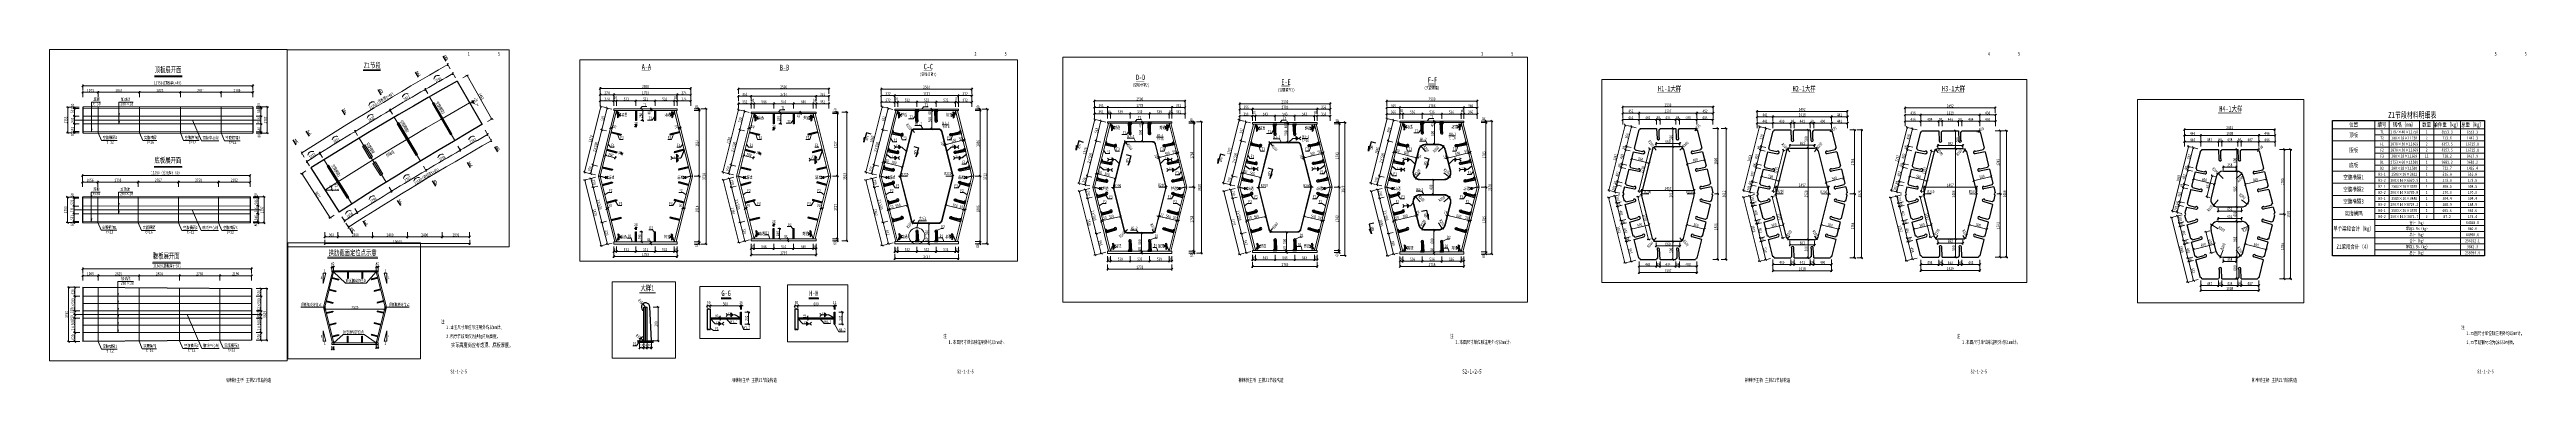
# Paper-space layout '.' of a CAD drawing. Header units: millimetres. Extents: x -3470 to -1417, y 2218 to 2493.
# The model-space entities are those that its viewports show. They can reach past a viewport. Long polylines and large blocks are cut down to what shows.
import ezdxf
from ezdxf.enums import TextEntityAlignment as Align

# ---------------------------------------------------------------- set-up
doc = ezdxf.new("R2010")
doc.units = ezdxf.units.MM
doc.header["$PDMODE"] = 34
doc.linetypes.add('CENTER2', pattern=[28.575, 19.05, -3.175, 3.175, -3.175])
doc.linetypes.add('DASHED', pattern=[0.75, 0.5, -0.25])
doc.layers.get('Defpoints').update_dxf_attribs({"color": 8})
doc.layers.add('dim', color=3, linetype='Continuous')
doc.layers.add('焊缝', color=7, linetype='Continuous')
for name, color, linetype, lineweight in [('中心线', 4, 'CENTER2', 15), ('加粗线', 6, 'Continuous', 25), ('文字', 7, 'Continuous', 15), ('标注', 4, 'Continuous', 13), ('标注线及字体', 2, 'Continuous', 15), ('桥 构造粗实', 1, 'Continuous', 30), ('横隔板', 6, 'CENTER2', 18), ('细实线', 4, 'Continuous', 15), ('细线', 4, 'Continuous', 15), ('虚线', 4, 'DASHED', 15), ('钢板粗线', 1, 'Continuous', 25)]:
    doc.layers.add(name, color=color, linetype=linetype, lineweight=lineweight)
doc.styles.add('111', font='仿宋_GB2312.ttf', dxfattribs={"width": 0.7})
doc.styles.add('BM_Anno', font='仿宋_GB2312.ttf', dxfattribs={"width": 0.85})
doc.styles.add('BM_Dim', font='仿宋_GB2312.ttf', dxfattribs={"width": 0.85})
doc.styles.add('SMEDI', font='仿宋_GB2312.ttf', dxfattribs={"width": 0.75})
doc.styles.get("Standard").update_dxf_attribs({"font": '仿宋_GB2312.ttf'})
doc.styles.add('TJHZF', font='仿宋_GB2312.ttf', dxfattribs={"width": 0.72})
doc.styles.add('仿宋字', font='仿宋_GB2312.ttf', dxfattribs={"width": 0.7})
doc.dimstyles.new('200', dxfattribs={"dimscale": 0, "dimtxt": 2.5, "dimasz": 1.5, "dimexe": 1, "dimexo": 1, "dimgap": 0.4, "dimtad": 1, "dimdec": 0, "dimdsep": 46, "dimtxsty": '111', "dimblk": 'OBLIQUE', "dimcen": 0, "dimclrd": 256, "dimclre": 256, "dimclrt": 256, "dimadec": 1, "dimazin": 2, "dimtfac": 1, "dimtdec": 0, "dimtmove": 2, "dimatfit": 3, "dimfxl": 4, "dimfxlon": 1, "dimtolj": 1, "dimlwd": -1, "dimlwe": -1, "dimarcsym": 0})
doc.dimstyles.new('MSteel_1.0_1.0', dxfattribs={"dimtxt": 3, "dimasz": 1.2, "dimexe": 1, "dimexo": 1, "dimgap": 1, "dimtad": 3, "dimtoh": 1, "dimdec": 0, "dimzin": 0, "dimdsep": 46, "dimtxsty": 'Standard', "dimblk": 'ARCHTICK', "dimcen": 0.09, "dimclrd": 3, "dimclre": 3, "dimadec": 0, "dimazin": 0, "dimtfac": 1, "dimtdec": 4, "dimtofl": 0, "dimtmove": 0, "dimatfit": 3, "dimfxl": 1, "dimtolj": 1, "dimtzin": 0, "dimarcsym": 0})
pattern_1 = [(0, (798.6869, -572.3251), (0, 1.74625), [1.27, -0.47625]), (90, (798.6869, -572.3251), (-1.74625, 1e-16), [1.27, -0.47625])]

# ---------------------------------------------------------------- blocks, each defined once
blk = doc.blocks.new('_Oblique')
at = {"color": 0, "linetype": 'ByBlock', "lineweight": -2}
blk.add_line((-0.5, -0.5), (0.5, 0.5), dxfattribs=at)
blk = doc.blocks.new('*D2')
at = {"layer": 'Defpoints', "color": 0, "transparency": 16777216}
for p in [(-197175, 365575), (-194787, 362962), (-195465, 362576)]:
    blk.add_point(p, dxfattribs=at)
at = {"layer": '细实线', "transparency": 16777216}
for p, q in [((-196787, 365796), (-196426, 366003)), ((-196498, 365961), (-194787, 362962)), ((-195077, 362797), (-194715, 363004))]:
    blk.add_line(p, q, dxfattribs=at)
at = {"layer": '细实线', "transparency": 16777216, "xscale": 124.9999999999998, "yscale": 124.9999999999998, "zscale": 124.9999999999998}
for p, rotation in [((-196498, 365961), 119.6981168062344), ((-194787, 362962), 299.6981168062345)]:
    blk.add_blockref('_Oblique', p, dxfattribs=dict(at, rotation=rotation))
at = {"layer": '细实线', "transparency": 16777216, "insert": (-195523, 364530), "char_height": 208.3, "attachment_point": 5, "rotation": 299.6981, "style": '111'}
blk.add_mtext('\\A1;3453', dxfattribs=at)
blk = doc.blocks.new('*D3')
at = {"layer": 'Defpoints', "color": 0, "transparency": 16777216}
for p in [(-207293, 359596), (-205344, 356536), (-205961, 356143)]:
    blk.add_point(p, dxfattribs=at)
at = {"layer": '细实线', "transparency": 16777216}
for p, q in [((-207629, 359381), (-207980, 359158)), ((-207910, 359202), (-205961, 356143)), ((-205680, 356322), (-206032, 356098))]:
    blk.add_line(p, q, dxfattribs=at)
at = {"layer": '细实线', "transparency": 16777216, "xscale": 124.9999999999998, "yscale": 124.9999999999998, "zscale": 124.9999999999998}
for p, rotation in [((-207910, 359202), 122.4945633641406), ((-205961, 356143), 302.4945633641406)]:
    blk.add_blockref('_Oblique', p, dxfattribs=dict(at, rotation=rotation))
at = {"layer": '细实线', "transparency": 16777216, "insert": (-206820, 357746), "char_height": 208.3, "attachment_point": 5, "rotation": 302.4946, "style": '111'}
blk.add_mtext('\\A1;3627', dxfattribs=at)
blk = doc.blocks.new('*D4')
at = {"layer": 'Defpoints', "color": 0, "transparency": 16777216}
for p in [(-197458, 366071), (-201225, 364741), (-195748, 363072), (-207579, 360089), (-205627, 357032)]:
    blk.add_point(p, dxfattribs=at)
at = {"layer": '细实线', "transparency": 16777216}
for p, q in [((-197662, 366427), (-197868, 366789)), ((-207740, 360340), (-207964, 360691))]:
    blk.add_line(p, q, dxfattribs=at)
blk.add_arc((-81049, 161968), 235710, 119.69812, 122.56439, dxfattribs=at)
at = {"layer": '细实线', "transparency": 16777216, "xscale": 124.9999999999998, "yscale": 124.9999999999998, "zscale": 124.9999999999998}
for p, rotation in [((-197827, 366717), 29.69811680623564), ((-207919, 360621), 212.5643900743061)]:
    blk.add_blockref('_Oblique', p, dxfattribs=dict(at, rotation=rotation))
at = {"layer": '细实线', "transparency": 16777216, "insert": (-202982, 363850), "char_height": 208.3, "attachment_point": 5, "rotation": 31.1313, "style": '111'}
blk.add_mtext('\\A1;11758', dxfattribs=at)
blk = doc.blocks.new('*D5')
at = {"layer": 'Defpoints', "color": 0, "transparency": 16777216}
for p in [(-205320, 358696), (-206320, 358065), (-206320, 358065), (-205859, 358246), (-196320, 358065)]:
    blk.add_point(p, dxfattribs=at)
at = {"layer": '细实线', "transparency": 16777216}
blk.add_arc((-206320, 358065), 496, 0, 32.2856, dxfattribs=at)
at = {"layer": '细实线', "transparency": 16777216, "xscale": 124.9999999999998, "yscale": 124.9999999999998, "zscale": 124.9999999999998}
for p, rotation in [((-205901, 358329), 122.2855501800597), ((-205824, 358065), 270.0000000000001)]:
    blk.add_blockref('_Oblique', p, dxfattribs=dict(at, rotation=rotation))
at = {"layer": '细实线', "transparency": 16777216, "insert": (-205509, 358240), "char_height": 208.3, "attachment_point": 5, "rotation": 282.233, "style": '111'}
blk.add_mtext('\\A1;32.3°', dxfattribs=at)
blk = doc.blocks.new('*D6')
at = {"layer": 'Defpoints', "color": 0, "transparency": 16777216}
for p in [(-206320, 358203), (-205420, 358203), (-205420, 354835)]:
    blk.add_point(p, dxfattribs=at)
at = {"layer": '细实线', "transparency": 16777216}
for p, q in [((-206320, 355168), (-206320, 354751)), ((-205420, 355168), (-205420, 354751)), ((-206320, 354835), (-205420, 354835))]:
    blk.add_line(p, q, dxfattribs=at)
at = {"layer": '细实线', "transparency": 16777216, "xscale": 124.9999999999998, "yscale": 124.9999999999998, "zscale": 124.9999999999998, "rotation": 180}
blk.add_blockref('_Oblique', (-206320, 354835), dxfattribs=at)
at = {"layer": '细实线', "transparency": 16777216, "xscale": 124.9999999999998, "yscale": 124.9999999999998, "zscale": 124.9999999999998}
blk.add_blockref('_Oblique', (-205420, 354835), dxfattribs=at)
at = {"layer": '细实线', "transparency": 16777216, "insert": (-205870, 354972), "char_height": 208.3, "attachment_point": 5, "style": '111'}
blk.add_mtext('\\A1;900', dxfattribs=at)
blk = doc.blocks.new('*D7')
at = {"layer": 'Defpoints', "color": 0, "transparency": 16777216}
for p in [(-205420, 358203), (-203020, 358203), (-203020, 354835)]:
    blk.add_point(p, dxfattribs=at)
at = {"layer": '细实线', "transparency": 16777216}
for p, q in [((-205420, 355168), (-205420, 354751)), ((-203020, 355168), (-203020, 354751)), ((-205420, 354835), (-203020, 354835))]:
    blk.add_line(p, q, dxfattribs=at)
at = {"layer": '细实线', "transparency": 16777216, "xscale": 124.9999999999998, "yscale": 124.9999999999998, "zscale": 124.9999999999998, "rotation": 180}
blk.add_blockref('_Oblique', (-205420, 354835), dxfattribs=at)
at = {"layer": '细实线', "transparency": 16777216, "xscale": 124.9999999999998, "yscale": 124.9999999999998, "zscale": 124.9999999999998}
blk.add_blockref('_Oblique', (-203020, 354835), dxfattribs=at)
at = {"layer": '细实线', "transparency": 16777216, "insert": (-204220, 354972), "char_height": 208.3, "attachment_point": 5, "style": '111'}
blk.add_mtext('\\A1;2400', dxfattribs=at)
blk = doc.blocks.new('*D8')
at = {"layer": 'Defpoints', "color": 0, "transparency": 16777216}
for p in [(-203020, 358065), (-200620, 358065), (-200620, 354835)]:
    blk.add_point(p, dxfattribs=at)
at = {"layer": '细实线', "transparency": 16777216}
for p, q in [((-203020, 355168), (-203020, 354751)), ((-200620, 355168), (-200620, 354751)), ((-203020, 354835), (-200620, 354835))]:
    blk.add_line(p, q, dxfattribs=at)
at = {"layer": '细实线', "transparency": 16777216, "xscale": 124.9999999999998, "yscale": 124.9999999999998, "zscale": 124.9999999999998, "rotation": 180}
blk.add_blockref('_Oblique', (-203020, 354835), dxfattribs=at)
at = {"layer": '细实线', "transparency": 16777216, "xscale": 124.9999999999998, "yscale": 124.9999999999998, "zscale": 124.9999999999998}
blk.add_blockref('_Oblique', (-200620, 354835), dxfattribs=at)
at = {"layer": '细实线', "transparency": 16777216, "insert": (-201820, 354972), "char_height": 208.3, "attachment_point": 5, "style": '111'}
blk.add_mtext('\\A1;2400', dxfattribs=at)
blk = doc.blocks.new('*D9')
at = {"layer": 'Defpoints', "color": 0, "transparency": 16777216}
for p in [(-200620, 358065), (-198220, 358065), (-198220, 354835)]:
    blk.add_point(p, dxfattribs=at)
at = {"layer": '细实线', "transparency": 16777216}
for p, q in [((-200620, 355168), (-200620, 354751)), ((-198220, 355168), (-198220, 354751)), ((-200620, 354835), (-198220, 354835))]:
    blk.add_line(p, q, dxfattribs=at)
at = {"layer": '细实线', "transparency": 16777216, "xscale": 124.9999999999998, "yscale": 124.9999999999998, "zscale": 124.9999999999998, "rotation": 180}
blk.add_blockref('_Oblique', (-200620, 354835), dxfattribs=at)
at = {"layer": '细实线', "transparency": 16777216, "xscale": 124.9999999999998, "yscale": 124.9999999999998, "zscale": 124.9999999999998}
blk.add_blockref('_Oblique', (-198220, 354835), dxfattribs=at)
at = {"layer": '细实线', "transparency": 16777216, "insert": (-199420, 354972), "char_height": 208.3, "attachment_point": 5, "style": '111'}
blk.add_mtext('\\A1;2400', dxfattribs=at)
blk = doc.blocks.new('*D10')
at = {"layer": 'Defpoints', "color": 0, "transparency": 16777216}
for p in [(-198220, 358203), (-196320, 358203), (-196320, 354835)]:
    blk.add_point(p, dxfattribs=at)
at = {"layer": '细实线', "transparency": 16777216}
for p, q in [((-198220, 355168), (-198220, 354751)), ((-196320, 355168), (-196320, 354751)), ((-198220, 354835), (-196320, 354835))]:
    blk.add_line(p, q, dxfattribs=at)
at = {"layer": '细实线', "transparency": 16777216, "xscale": 124.9999999999998, "yscale": 124.9999999999998, "zscale": 124.9999999999998, "rotation": 180}
blk.add_blockref('_Oblique', (-198220, 354835), dxfattribs=at)
at = {"layer": '细实线', "transparency": 16777216, "xscale": 124.9999999999998, "yscale": 124.9999999999998, "zscale": 124.9999999999998}
blk.add_blockref('_Oblique', (-196320, 354835), dxfattribs=at)
at = {"layer": '细实线', "transparency": 16777216, "insert": (-197270, 354972), "char_height": 208.3, "attachment_point": 5, "style": '111'}
blk.add_mtext('\\A1;1900', dxfattribs=at)
blk = doc.blocks.new('*D11')
at = {"layer": 'Defpoints', "color": 0, "transparency": 16777216}
for p in [(-203951, 361646), (-206385, 360160), (-202089, 358600), (-202503, 357495), (-204456, 357107)]:
    blk.add_point(p, dxfattribs=at)
at = {"layer": '细实线', "transparency": 16777216}
for p, q in [((-201885, 358266), (-201668, 357911)), ((-204257, 356792), (-204034, 356440))]:
    blk.add_line(p, q, dxfattribs=at)
blk.add_arc((-103340, 197068), 188601, 121.43867, 122.28555, dxfattribs=at)
at = {"layer": '细实线', "transparency": 16777216, "xscale": 124.9999999999998, "yscale": 124.9999999999998, "zscale": 124.9999999999998}
for p, rotation in [((-201711, 357982), 31.43866854618358), ((-204079, 356510), 212.2855501774384)]:
    blk.add_blockref('_Oblique', p, dxfattribs=dict(at, rotation=rotation))
at = {"layer": '细实线', "transparency": 16777216, "insert": (-202970, 357367), "char_height": 208.3, "attachment_point": 5, "rotation": 31.8621, "style": '111'}
blk.add_mtext('\\A1;2798', dxfattribs=at)
blk = doc.blocks.new('*D12')
at = {"layer": 'Defpoints', "color": 0, "transparency": 16777216}
for p in [(-206385, 360160), (-207296, 359593), (-204456, 357107), (-205344, 356536), (-204375, 356323)]:
    blk.add_point(p, dxfattribs=at)
at = {"layer": '细实线', "transparency": 16777216}
for p, q in [((-204257, 356792), (-204034, 356440)), ((-205147, 356227), (-204922, 355876))]:
    blk.add_line(p, q, dxfattribs=at)
blk.add_arc((-88576, 173701), 216241, 122.28555, 122.56439, dxfattribs=at)
at = {"layer": '细实线', "transparency": 16777216, "xscale": 124.9999999999998, "yscale": 124.9999999999998, "zscale": 124.9999999999998}
for p, rotation in [((-204079, 356510), 32.28555017743815), ((-204967, 355946), 212.5643900743061)]:
    blk.add_blockref('_Oblique', p, dxfattribs=dict(at, rotation=rotation))
at = {"layer": '细实线', "transparency": 16777216, "insert": (-204597, 356345), "char_height": 208.3, "attachment_point": 5, "rotation": 32.425, "style": '111'}
blk.add_mtext('\\A1;1056', dxfattribs=at)
blk = doc.blocks.new('*D13')
at = {"layer": 'Defpoints', "color": 0, "transparency": 16777216}
for p in [(-201525, 363088), (-203951, 361646), (-199715, 360060), (-200127, 358943), (-202089, 358600)]:
    blk.add_point(p, dxfattribs=at)
at = {"layer": '细实线', "transparency": 16777216}
for p, q in [((-199504, 359706), (-199290, 359348)), ((-201885, 358266), (-201668, 357911))]:
    blk.add_line(p, q, dxfattribs=at)
blk.add_arc((-56818, 120968), 277795, 120.86542, 121.43867, dxfattribs=at)
at = {"layer": '细实线', "transparency": 16777216, "xscale": 124.9999999999998, "yscale": 124.9999999999998, "zscale": 124.9999999999998}
for p, rotation in [((-199333, 359420), 30.86542485122481), ((-201711, 357982), 211.4386685461837)]:
    blk.add_blockref('_Oblique', p, dxfattribs=dict(at, rotation=rotation))
at = {"layer": '细实线', "transparency": 16777216, "insert": (-200595, 358821), "char_height": 208.3, "attachment_point": 5, "rotation": 31.152, "style": '111'}
blk.add_mtext('\\A1;2787', dxfattribs=at)
blk = doc.blocks.new('*D14')
at = {"layer": 'Defpoints', "color": 0, "transparency": 16777216}
for p in [(-196895, 365083), (-195184, 362084), (-198150, 359533), (-206993, 359114), (-205040, 356057)]:
    blk.add_point(p, dxfattribs=at)
at = {"layer": '细实线', "transparency": 16777216}
for p, q in [((-194995, 361753), (-194789, 361391)), ((-204869, 355789), (-204645, 355438))]:
    blk.add_line(p, q, dxfattribs=at)
blk.add_arc((-80748, 161441), 230269, 119.69812, 122.56439, dxfattribs=at)
at = {"layer": '细实线', "transparency": 16777216, "xscale": 124.9999999999998, "yscale": 124.9999999999998, "zscale": 124.9999999999998}
for p, rotation in [((-194830, 361463), 29.69811680623635), ((-204690, 355508), 212.5643900743073)]:
    blk.add_blockref('_Oblique', p, dxfattribs=dict(at, rotation=rotation))
at = {"layer": '细实线', "transparency": 16777216, "insert": (-199868, 358665), "char_height": 208.3, "attachment_point": 5, "rotation": 31.1313, "style": '111'}
blk.add_mtext('\\A1;11580', dxfattribs=at)
blk = doc.blocks.new('*D15')
at = {"layer": 'Defpoints', "color": 0, "transparency": 16777216}
for p in [(-199091, 364495), (-201525, 363088), (-197349, 361476), (-197757, 360351), (-199715, 360060)]:
    blk.add_point(p, dxfattribs=at)
at = {"layer": '细实线', "transparency": 16777216}
for p, q in [((-197131, 361099), (-196923, 360738)), ((-199504, 359706), (-199290, 359348))]:
    blk.add_line(p, q, dxfattribs=at)
blk.add_arc((-106852, 204684), 180265, 119.99255, 120.86542, dxfattribs=at)
at = {"layer": '细实线', "transparency": 16777216, "xscale": 124.9999999999998, "yscale": 124.9999999999998, "zscale": 124.9999999999998}
for p, rotation in [((-196965, 360811), 29.99254792680744), ((-199333, 359420), 210.8654248512241)]:
    blk.add_blockref('_Oblique', p, dxfattribs=dict(at, rotation=rotation))
at = {"layer": '细实线', "transparency": 16777216, "insert": (-198221, 360238), "char_height": 208.3, "attachment_point": 5, "rotation": 30.429, "style": '111'}
blk.add_mtext('\\A1;2758', dxfattribs=at)
blk = doc.blocks.new('*D16')
at = {"layer": 'Defpoints', "color": 0, "transparency": 16777216}
for p in [(-197175, 365575), (-199091, 364495), (-195465, 362576), (-197349, 361476), (-195706, 361534)]:
    blk.add_point(p, dxfattribs=at)
at = {"layer": '细实线', "transparency": 16777216}
for p, q in [((-195241, 362184), (-195035, 361822)), ((-197131, 361099), (-196923, 360738))]:
    blk.add_line(p, q, dxfattribs=at)
blk.add_arc((14852, -6177), 423730, 119.69812, 119.99255, dxfattribs=at)
at = {"layer": '细实线', "transparency": 16777216, "xscale": 124.9999999999998, "yscale": 124.9999999999998, "zscale": 124.9999999999998}
for p, rotation in [((-195076, 361894), 29.69811680623597), ((-196965, 360811), 209.992547926807)]:
    blk.add_blockref('_Oblique', p, dxfattribs=dict(at, rotation=rotation))
at = {"layer": '细实线', "transparency": 16777216, "insert": (-196090, 361473), "char_height": 208.3, "attachment_point": 5, "rotation": 29.8453, "style": '111'}
blk.add_mtext('\\A1;2182', dxfattribs=at)
blk = doc.blocks.new('*D17')
at = {"layer": 'Defpoints', "color": 0, "transparency": 16777216}
for p in [(-206967, 360410), (-206385, 360160), (-207296, 359593), (-204456, 357107), (-205344, 356536)]:
    blk.add_point(p, dxfattribs=at)
at = {"layer": '细实线', "transparency": 16777216}
for p, q in [((-206486, 360320), (-206709, 360673)), ((-207393, 359744), (-207617, 360095))]:
    blk.add_line(p, q, dxfattribs=at)
blk.add_arc((-88576, 173701), 221081, 122.28555, 122.56439, dxfattribs=at)
at = {"layer": '细实线', "transparency": 16777216, "xscale": 124.9999999999998, "yscale": 124.9999999999998, "zscale": 124.9999999999998}
for p, rotation in [((-206664, 360602), 32.28555017743815), ((-207572, 360025), 212.5643900743061)]:
    blk.add_blockref('_Oblique', p, dxfattribs=dict(at, rotation=rotation))
at = {"layer": '细实线', "transparency": 16777216, "insert": (-207192, 360430), "char_height": 208.3, "attachment_point": 5, "rotation": 32.425, "style": '111'}
blk.add_mtext('\\A1;1073', dxfattribs=at)
blk = doc.blocks.new('*D18')
at = {"layer": 'Defpoints', "color": 0, "transparency": 16777216}
for p in [(-205048, 361612), (-203951, 361646), (-206385, 360160), (-202089, 358600), (-204456, 357107)]:
    blk.add_point(p, dxfattribs=at)
at = {"layer": '细实线', "transparency": 16777216}
for p, q in [((-204062, 361827), (-204279, 362182)), ((-206486, 360320), (-206709, 360673))]:
    blk.add_line(p, q, dxfattribs=at)
blk.add_arc((-103340, 197068), 193441, 121.43867, 122.28555, dxfattribs=at)
at = {"layer": '细实线', "transparency": 16777216, "xscale": 124.9999999999998, "yscale": 124.9999999999998, "zscale": 124.9999999999998}
for p, rotation in [((-204236, 362111), 31.43866854618358), ((-206664, 360602), 212.2855501774384)]:
    blk.add_blockref('_Oblique', p, dxfattribs=dict(at, rotation=rotation))
at = {"layer": '细实线', "transparency": 16777216, "insert": (-205525, 361478), "char_height": 208.3, "attachment_point": 5, "rotation": 31.8621, "style": '111'}
blk.add_mtext('\\A1;2851', dxfattribs=at)
blk = doc.blocks.new('*D19')
at = {"layer": 'Defpoints', "color": 0, "transparency": 16777216}
for p in [(-202624, 363089), (-201525, 363088), (-203951, 361646), (-199715, 360060), (-202089, 358600)]:
    blk.add_point(p, dxfattribs=at)
at = {"layer": '细实线', "transparency": 16777216}
for p, q in [((-201645, 363288), (-201859, 363646)), ((-204062, 361827), (-204279, 362182))]:
    blk.add_line(p, q, dxfattribs=at)
blk.add_arc((-56818, 120968), 282635, 120.86542, 121.43867, dxfattribs=at)
at = {"layer": '细实线', "transparency": 16777216, "xscale": 124.9999999999998, "yscale": 124.9999999999998, "zscale": 124.9999999999998}
for p, rotation in [((-201816, 363574), 30.86542485122481), ((-204236, 362111), 211.4386685461837)]:
    blk.add_blockref('_Oblique', p, dxfattribs=dict(at, rotation=rotation))
at = {"layer": '细实线', "transparency": 16777216, "insert": (-203099, 362963), "char_height": 208.3, "attachment_point": 5, "rotation": 31.152, "style": '111'}
blk.add_mtext('\\A1;2822', dxfattribs=at)
blk = doc.blocks.new('*D20')
at = {"layer": 'Defpoints', "color": 0, "transparency": 16777216}
for p in [(-200197, 364531), (-199091, 364495), (-201525, 363088), (-197353, 361484), (-199720, 360067)]:
    blk.add_point(p, dxfattribs=at)
at = {"layer": '细实线', "transparency": 16777216}
for p, q in [((-199217, 364714), (-199426, 365075)), ((-201645, 363288), (-201859, 363646))]:
    blk.add_line(p, q, dxfattribs=at)
blk.add_arc((-107368, 205548), 184100, 119.98771, 120.86542, dxfattribs=at)
at = {"layer": '细实线', "transparency": 16777216, "xscale": 124.9999999999998, "yscale": 124.9999999999998, "zscale": 124.9999999999998}
for p, rotation in [((-199384, 365002), 29.98771395836831), ((-201816, 363574), 210.8654248512248)]:
    blk.add_blockref('_Oblique', p, dxfattribs=dict(at, rotation=rotation))
at = {"layer": '细实线', "transparency": 16777216, "insert": (-200672, 364412), "char_height": 208.3, "attachment_point": 5, "rotation": 30.4266, "style": '111'}
blk.add_mtext('\\A1;2811', dxfattribs=at)
blk = doc.blocks.new('*D21')
at = {"layer": 'Defpoints', "color": 0, "transparency": 16777216}
for p in [(-198111, 365734), (-197175, 365575), (-199091, 364495), (-195446, 362542), (-197330, 361442)]:
    blk.add_point(p, dxfattribs=at)
at = {"layer": '细实线', "transparency": 16777216}
for p, q in [((-197309, 365809), (-197515, 366171)), ((-199218, 364714), (-199426, 365075))]:
    blk.add_line(p, q, dxfattribs=at)
blk.add_arc((19153, -13702), 437236, 119.69921, 119.98778, dxfattribs=at)
at = {"layer": '细实线', "transparency": 16777216, "xscale": 124.9999999999998, "yscale": 124.9999999999998, "zscale": 124.9999999999998}
for p, rotation in [((-197474, 366098), 29.69921315413778), ((-199384, 365003), 209.9877794868394)]:
    blk.add_blockref('_Oblique', p, dxfattribs=dict(at, rotation=rotation))
at = {"layer": '细实线', "transparency": 16777216, "insert": (-198498, 365671), "char_height": 208.3, "attachment_point": 5, "rotation": 29.8435, "style": '111'}
blk.add_mtext('\\A1;2199', dxfattribs=at)
blk = doc.blocks.new('*D22')
at = {"layer": 'Defpoints', "color": 0, "transparency": 16777216}
for p in [(-196320, 364075), (-196320, 364075), (-196073, 364164), (-196013, 364075), (-197320, 363505)]:
    blk.add_point(p, dxfattribs=at)
at = {"layer": '细实线', "transparency": 16777216}
blk.add_line((-196248, 364117), (-196020, 364247), dxfattribs=at)
blk.add_arc((-196320, 364075), 263, 0, 29.6981, dxfattribs=at)
at = {"layer": '细实线', "transparency": 16777216, "xscale": 124.9999999999998, "yscale": 124.9999999999998, "zscale": 124.9999999999998}
for p, rotation in [((-196092, 364206), 119.6981168062312), ((-196058, 364075), 270.0000000000016)]:
    blk.add_blockref('_Oblique', p, dxfattribs=dict(at, rotation=rotation))
at = {"layer": '细实线', "transparency": 16777216, "insert": (-195862, 364127), "char_height": 208.3, "attachment_point": 5, "rotation": 276.462, "style": '111'}
blk.add_mtext('\\A1;29.7°', dxfattribs=at)
blk = doc.blocks.new('*D26')
at = {"layer": 'Defpoints', "color": 0, "transparency": 16777216}
for p in [(-179023, 363329), (-179023, 363289), (-179022, 363289)]:
    blk.add_point(p, dxfattribs=at)
at = {"layer": '细实线', "transparency": 16777216}
for p, q in [((-179022, 363329), (-178989, 363329)), ((-179022, 363329), (-179022, 363289)), ((-179022, 363289), (-178989, 363289))]:
    blk.add_line(p, q, dxfattribs=at)
at = {"layer": '细实线', "transparency": 16777216, "xscale": 50, "yscale": 50, "zscale": 50}
for p, rotation in [((-179022, 363329), 90), ((-179022, 363289), 270)]:
    blk.add_blockref('_Oblique', p, dxfattribs=dict(at, rotation=rotation))
at = {"layer": '细实线', "transparency": 16777216, "insert": (-179082, 363219), "char_height": 83.3, "attachment_point": 5, "rotation": 90, "style": '111'}
blk.add_mtext('\\A1;40', dxfattribs=at)
blk = doc.blocks.new('*D27')
at = {"layer": 'Defpoints', "color": 0, "transparency": 16777216}
for p in [(-179291, 359677), (-179291, 359617), (-179105, 359617)]:
    blk.add_point(p, dxfattribs=at)
at = {"layer": '细实线', "transparency": 16777216}
for p, q in [((-179155, 359677), (-179071, 359677)), ((-179155, 359617), (-179071, 359617)), ((-179105, 359677), (-179105, 359617))]:
    blk.add_line(p, q, dxfattribs=at)
at = {"layer": '细实线', "transparency": 16777216, "xscale": 50, "yscale": 50, "zscale": 50}
for p, rotation in [((-179105, 359677), 90), ((-179105, 359617), 270)]:
    blk.add_blockref('_Oblique', p, dxfattribs=dict(at, rotation=rotation))
at = {"layer": '细实线', "transparency": 16777216, "insert": (-179166, 359741), "char_height": 83.3, "attachment_point": 5, "rotation": 90, "style": '111'}
blk.add_mtext('\\A1;60', dxfattribs=at)
blk = doc.blocks.new('*D24')
at = {"layer": 'Defpoints', "color": 0, "transparency": 16777216}
for p in [(-180364, 361893), (-180321, 361862), (-180316, 361881)]:
    blk.add_point(p, dxfattribs=at)
at = {"layer": '细实线', "transparency": 16777216}
for p, q in [((-180369, 361874), (-180377, 361842)), ((-180369, 361874), (-180321, 361862)), ((-180321, 361862), (-180329, 361830))]:
    blk.add_line(p, q, dxfattribs=at)
at = {"layer": '细实线', "transparency": 16777216, "xscale": 50, "yscale": 50, "zscale": 50}
for p, rotation in [((-180369, 361874), 165.9637565320897), ((-180321, 361862), 345.9637565320897)]:
    blk.add_blockref('_Oblique', p, dxfattribs=dict(at, rotation=rotation))
at = {"layer": '细实线', "transparency": 16777216, "insert": (-180253, 361906), "char_height": 83.3, "attachment_point": 5, "rotation": 345.9638, "style": '111'}
blk.add_mtext('\\A1;50', dxfattribs=at)
blk = doc.blocks.new('*D25')
at = {"layer": 'Defpoints', "color": 0, "transparency": 16777216}
for p in [(-180251, 360618), (-180202, 360630), (-180186, 360565)]:
    blk.add_point(p, dxfattribs=at)
at = {"layer": '细实线', "transparency": 16777216}
for p, q in [((-180243, 360585), (-180227, 360521)), ((-180235, 360553), (-180186, 360565)), ((-180194, 360597), (-180178, 360533))]:
    blk.add_line(p, q, dxfattribs=at)
at = {"layer": '细实线', "transparency": 16777216, "xscale": 50, "yscale": 50, "zscale": 50}
for p, rotation in [((-180235, 360553), 194.036243467983), ((-180186, 360565), 14.0362434679831)]:
    blk.add_blockref('_Oblique', p, dxfattribs=dict(at, rotation=rotation))
at = {"layer": '细实线', "transparency": 16777216, "insert": (-180129, 360641), "char_height": 83.3, "attachment_point": 5, "rotation": 14.0362, "style": '111'}
blk.add_mtext('\\A1;50', dxfattribs=at)
blk = doc.blocks.new('28-280加劲 有过焊孔')
at = {"layer": 'Defpoints'}
blk.add_line((0, 0), (0, -280), dxfattribs=at)
at = {"layer": '钢板粗线'}
for p, q in [((49, 0), (-49, 0)), ((-49, 0), (-35, -281)), ((-14, 0), (-14, -280)), ((14, 0), (14, -280)), ((14, -280), (-14, -280))]:
    blk.add_line(p, q, dxfattribs=at)
for centre, start, end in [((14, 0), 270, 0), ((0, -280), 180, 66.4218)]:
    blk.add_arc(centre, 35, start, end, dxfattribs=at)
blk = doc.blocks.new('*D30')
at = {"layer": 'Defpoints', "color": 0, "transparency": 16777216}
for p in [(-186773, 363337), (-186773, 363297), (-186772, 363297)]:
    blk.add_point(p, dxfattribs=at)
at = {"layer": '细实线', "transparency": 16777216}
for p, q in [((-186772, 363337), (-186738, 363337)), ((-186772, 363337), (-186772, 363297)), ((-186772, 363297), (-186738, 363297))]:
    blk.add_line(p, q, dxfattribs=at)
at = {"layer": '细实线', "transparency": 16777216, "xscale": 50, "yscale": 50, "zscale": 50}
for p, rotation in [((-186772, 363337), 90), ((-186772, 363297), 270)]:
    blk.add_blockref('_Oblique', p, dxfattribs=dict(at, rotation=rotation))
at = {"layer": '细实线', "transparency": 16777216, "insert": (-186831, 363227), "char_height": 83.3, "attachment_point": 5, "rotation": 90, "style": '111'}
blk.add_mtext('\\A1;40', dxfattribs=at)
blk = doc.blocks.new('*D31')
at = {"layer": 'Defpoints', "color": 0, "transparency": 16777216}
for p in [(-186968, 359669), (-186968, 359609), (-186782, 359609)]:
    blk.add_point(p, dxfattribs=at)
at = {"layer": '细实线', "transparency": 16777216}
for p, q in [((-186832, 359669), (-186749, 359669)), ((-186832, 359609), (-186749, 359609)), ((-186782, 359669), (-186782, 359609))]:
    blk.add_line(p, q, dxfattribs=at)
at = {"layer": '细实线', "transparency": 16777216, "xscale": 50, "yscale": 50, "zscale": 50}
for p, rotation in [((-186782, 359669), 90), ((-186782, 359609), 270)]:
    blk.add_blockref('_Oblique', p, dxfattribs=dict(at, rotation=rotation))
at = {"layer": '细实线', "transparency": 16777216, "insert": (-186844, 359733), "char_height": 83.3, "attachment_point": 5, "rotation": 90, "style": '111'}
blk.add_mtext('\\A1;60', dxfattribs=at)
blk = doc.blocks.new('*D28')
at = {"layer": 'Defpoints', "color": 0, "transparency": 16777216}
for p in [(-187895, 362835), (-187851, 362804), (-187847, 362823)]:
    blk.add_point(p, dxfattribs=at)
at = {"layer": '细实线', "transparency": 16777216}
for p, q in [((-187900, 362816), (-187908, 362783)), ((-187900, 362816), (-187851, 362804)), ((-187851, 362804), (-187859, 362771))]:
    blk.add_line(p, q, dxfattribs=at)
at = {"layer": '细实线', "transparency": 16777216, "xscale": 50, "yscale": 50, "zscale": 50}
for p, rotation in [((-187900, 362816), 165.9637565320897), ((-187851, 362804), 345.9637565320897)]:
    blk.add_blockref('_Oblique', p, dxfattribs=dict(at, rotation=rotation))
at = {"layer": '细实线', "transparency": 16777216, "insert": (-187784, 362847), "char_height": 83.3, "attachment_point": 5, "rotation": 345.9638, "style": '111'}
blk.add_mtext('\\A1;50', dxfattribs=at)
blk = doc.blocks.new('*D29')
at = {"layer": 'Defpoints', "color": 0, "transparency": 16777216}
for p in [(-188025, 360650), (-187976, 360662), (-187960, 360598)]:
    blk.add_point(p, dxfattribs=at)
at = {"layer": '细实线', "transparency": 16777216}
for p, q in [((-188017, 360618), (-188001, 360553)), ((-188009, 360586), (-187960, 360598)), ((-187968, 360630), (-187952, 360565))]:
    blk.add_line(p, q, dxfattribs=at)
at = {"layer": '细实线', "transparency": 16777216, "xscale": 50, "yscale": 50, "zscale": 50}
for p, rotation in [((-188009, 360586), 194.0362434679103), ((-187960, 360598), 14.0362434679103)]:
    blk.add_blockref('_Oblique', p, dxfattribs=dict(at, rotation=rotation))
at = {"layer": '细实线', "transparency": 16777216, "insert": (-187902, 360673), "char_height": 83.3, "attachment_point": 5, "rotation": 14.0362, "style": '111'}
blk.add_mtext('\\A1;50', dxfattribs=at)
blk = doc.blocks.new('*D32')
at = {"layer": 'Defpoints', "color": 0, "transparency": 16777216}
for p in [(-187183, 363297), (-187183, 363017), (-187007, 363017)]:
    blk.add_point(p, dxfattribs=at)
at = {"layer": '细实线', "transparency": 16777216}
for p, q in [((-187057, 363297), (-186974, 363297)), ((-187007, 363297), (-187007, 363017)), ((-187057, 363017), (-186974, 363017))]:
    blk.add_line(p, q, dxfattribs=at)
at = {"layer": '细实线', "transparency": 16777216, "xscale": 50, "yscale": 50, "zscale": 50}
for p, rotation in [((-187007, 363297), 90), ((-187007, 363017), 270)]:
    blk.add_blockref('_Oblique', p, dxfattribs=dict(at, rotation=rotation))
at = {"layer": '细实线', "transparency": 16777216, "insert": (-187062, 363157), "char_height": 83.3, "attachment_point": 5, "rotation": 90, "style": '111'}
blk.add_mtext('\\A1;280', dxfattribs=at)
blk = doc.blocks.new('*D33')
at = {"layer": 'Defpoints', "color": 0, "transparency": 16777216}
for p in [(-187211, 363017), (-187183, 363017), (-187183, 362868)]:
    blk.add_point(p, dxfattribs=at)
at = {"layer": '细实线', "transparency": 16777216}
for p, q in [((-187211, 362918), (-187211, 362834)), ((-187211, 362868), (-187183, 362868)), ((-187183, 362918), (-187183, 362834))]:
    blk.add_line(p, q, dxfattribs=at)
at = {"layer": '细实线', "transparency": 16777216, "xscale": 50, "yscale": 50, "zscale": 50, "rotation": 180}
blk.add_blockref('_Oblique', (-187211, 362868), dxfattribs=at)
at = {"layer": '细实线', "transparency": 16777216, "xscale": 50, "yscale": 50, "zscale": 50}
blk.add_blockref('_Oblique', (-187183, 362868), dxfattribs=at)
at = {"layer": '细实线', "transparency": 16777216, "insert": (-187196, 362936), "char_height": 83.3, "attachment_point": 5, "style": '111'}
blk.add_mtext('\\A1;28', dxfattribs=at)
blk = doc.blocks.new('*D34')
at = {"layer": 'Defpoints', "color": 0, "transparency": 16777216}
for p in [(-188003, 362197), (-187767, 361984), (-187731, 362129)]:
    blk.add_point(p, dxfattribs=at)
at = {"layer": '细实线', "transparency": 16777216}
for p, q in [((-188027, 362101), (-188047, 362020)), ((-188039, 362052), (-187767, 361984)), ((-187755, 362033), (-187776, 361952))]:
    blk.add_line(p, q, dxfattribs=at)
at = {"layer": '细实线', "transparency": 16777216, "xscale": 50, "yscale": 50, "zscale": 50}
for p, rotation in [((-188039, 362052), 165.9637565322801), ((-187767, 361984), 345.9637565322801)]:
    blk.add_blockref('_Oblique', p, dxfattribs=dict(at, rotation=rotation))
at = {"layer": '细实线', "transparency": 16777216, "insert": (-187890, 362072), "char_height": 83.3, "attachment_point": 5, "rotation": 345.9638, "style": '111'}
blk.add_mtext('\\A1;280', dxfattribs=at)
blk = doc.blocks.new('*D35')
at = {"layer": 'Defpoints', "color": 0, "transparency": 16777216}
for p in [(-187731, 362129), (-187725, 362156), (-187591, 362094)]:
    blk.add_point(p, dxfattribs=at)
at = {"layer": '细实线', "transparency": 16777216}
for p, q in [((-187639, 362106), (-187558, 362085)), ((-187632, 362133), (-187552, 362113)), ((-187584, 362121), (-187591, 362094))]:
    blk.add_line(p, q, dxfattribs=at)
at = {"layer": '细实线', "transparency": 16777216, "xscale": 50, "yscale": 50, "zscale": 50}
for p, rotation in [((-187591, 362094), 255.9637565321024), ((-187584, 362121), 75.96375653210245)]:
    blk.add_blockref('_Oblique', p, dxfattribs=dict(at, rotation=rotation))
at = {"layer": '细实线', "transparency": 16777216, "insert": (-187638, 362122), "char_height": 83.3, "attachment_point": 5, "rotation": 75.9638, "style": '111'}
blk.add_mtext('\\A1;28', dxfattribs=at)
blk = doc.blocks.new('*D36')
at = {"layer": 'Defpoints', "color": 0, "transparency": 16777216}
for p in [(-187211, 359949), (-187183, 360053), (-187183, 359949)]:
    blk.add_point(p, dxfattribs=at)
at = {"layer": '细实线', "transparency": 16777216}
for p, q in [((-187211, 360003), (-187211, 360086)), ((-187211, 360053), (-187183, 360053)), ((-187183, 360003), (-187183, 360086))]:
    blk.add_line(p, q, dxfattribs=at)
at = {"layer": '细实线', "transparency": 16777216, "xscale": 50, "yscale": 50, "zscale": 50, "rotation": 180}
blk.add_blockref('_Oblique', (-187211, 360053), dxfattribs=at)
at = {"layer": '细实线', "transparency": 16777216, "xscale": 50, "yscale": 50, "zscale": 50}
blk.add_blockref('_Oblique', (-187183, 360053), dxfattribs=at)
at = {"layer": '细实线', "transparency": 16777216, "insert": (-187197, 360148), "char_height": 83.3, "attachment_point": 5, "style": '111'}
blk.add_mtext('\\A1;28', dxfattribs=at)
blk = doc.blocks.new('*D37')
at = {"layer": 'Defpoints', "color": 0, "transparency": 16777216}
for p in [(-187183, 359949), (-187183, 359669), (-187037, 359669)]:
    blk.add_point(p, dxfattribs=at)
at = {"layer": '细实线', "transparency": 16777216}
for p, q in [((-187087, 359949), (-187003, 359949)), ((-187037, 359949), (-187037, 359669)), ((-187087, 359669), (-187003, 359669))]:
    blk.add_line(p, q, dxfattribs=at)
at = {"layer": '细实线', "transparency": 16777216, "xscale": 50, "yscale": 50, "zscale": 50}
for p, rotation in [((-187037, 359949), 90), ((-187037, 359669), 270)]:
    blk.add_blockref('_Oblique', p, dxfattribs=dict(at, rotation=rotation))
at = {"layer": '细实线', "transparency": 16777216, "insert": (-187092, 359809), "char_height": 83.3, "attachment_point": 5, "rotation": 90, "style": '111'}
blk.add_mtext('\\A1;280', dxfattribs=at)
blk = doc.blocks.new('*D38')
at = {"layer": 'Defpoints', "color": 0, "transparency": 16777216}
for p in [(-174739, 363510), (-174819, 363247), (-174739, 363247)]:
    blk.add_point(p, dxfattribs=at)
at = {"layer": '细实线', "transparency": 16777216}
for p, q in [((-174819, 363377), (-174819, 363544)), ((-174819, 363510), (-174739, 363510)), ((-174739, 363377), (-174739, 363544))]:
    blk.add_line(p, q, dxfattribs=at)
at = {"layer": '细实线', "transparency": 16777216, "xscale": 50.00000000000004, "yscale": 50.00000000000004, "zscale": 50.00000000000004, "rotation": 180}
blk.add_blockref('_Oblique', (-174819, 363510), dxfattribs=at)
at = {"layer": '细实线', "transparency": 16777216, "xscale": 50.00000000000004, "yscale": 50.00000000000004, "zscale": 50.00000000000004}
blk.add_blockref('_Oblique', (-174739, 363510), dxfattribs=at)
at = {"layer": '细实线', "transparency": 16777216, "insert": (-174778, 363564), "char_height": 83.3, "attachment_point": 5, "style": '111'}
blk.add_mtext('\\A1;80', dxfattribs=at)
blk = doc.blocks.new('*D39')
at = {"layer": 'Defpoints', "color": 0, "transparency": 16777216}
for p in [(-174199, 363510), (-174739, 363247), (-174199, 363247)]:
    blk.add_point(p, dxfattribs=at)
at = {"layer": '细实线', "transparency": 16777216}
for p, q in [((-174739, 363377), (-174739, 363544)), ((-174739, 363510), (-174199, 363510)), ((-174199, 363377), (-174199, 363544))]:
    blk.add_line(p, q, dxfattribs=at)
at = {"layer": '细实线', "transparency": 16777216, "xscale": 50.00000000000004, "yscale": 50.00000000000004, "zscale": 50.00000000000004, "rotation": 180}
blk.add_blockref('_Oblique', (-174739, 363510), dxfattribs=at)
at = {"layer": '细实线', "transparency": 16777216, "xscale": 50.00000000000004, "yscale": 50.00000000000004, "zscale": 50.00000000000004}
blk.add_blockref('_Oblique', (-174199, 363510), dxfattribs=at)
at = {"layer": '细实线', "transparency": 16777216, "insert": (-174469, 363565), "char_height": 83.3, "attachment_point": 5, "style": '111'}
blk.add_mtext('\\A1;539', dxfattribs=at)
blk = doc.blocks.new('*D40')
at = {"layer": 'Defpoints', "color": 0, "transparency": 16777216}
for p in [(-173121, 363510), (-173660, 363247), (-173121, 363247)]:
    blk.add_point(p, dxfattribs=at)
at = {"layer": '细实线', "transparency": 16777216}
for p, q in [((-173660, 363377), (-173660, 363544)), ((-173660, 363510), (-173121, 363510)), ((-173121, 363377), (-173121, 363544))]:
    blk.add_line(p, q, dxfattribs=at)
at = {"layer": '细实线', "transparency": 16777216, "xscale": 50.00000000000004, "yscale": 50.00000000000004, "zscale": 50.00000000000004, "rotation": 180}
blk.add_blockref('_Oblique', (-173660, 363510), dxfattribs=at)
at = {"layer": '细实线', "transparency": 16777216, "xscale": 50.00000000000004, "yscale": 50.00000000000004, "zscale": 50.00000000000004}
blk.add_blockref('_Oblique', (-173121, 363510), dxfattribs=at)
at = {"layer": '细实线', "transparency": 16777216, "insert": (-173390, 363565), "char_height": 83.3, "attachment_point": 5, "style": '111'}
blk.add_mtext('\\A1;539', dxfattribs=at)
blk = doc.blocks.new('*D41')
at = {"layer": 'Defpoints', "color": 0, "transparency": 16777216}
for p in [(-173041, 363510), (-173121, 363247), (-173041, 363247)]:
    blk.add_point(p, dxfattribs=at)
at = {"layer": '细实线', "transparency": 16777216}
for p, q in [((-173121, 363377), (-173121, 363544)), ((-173121, 363510), (-173041, 363510)), ((-173041, 363377), (-173041, 363544))]:
    blk.add_line(p, q, dxfattribs=at)
at = {"layer": '细实线', "transparency": 16777216, "xscale": 50.00000000000004, "yscale": 50.00000000000004, "zscale": 50.00000000000004, "rotation": 180}
blk.add_blockref('_Oblique', (-173121, 363510), dxfattribs=at)
at = {"layer": '细实线', "transparency": 16777216, "xscale": 50.00000000000004, "yscale": 50.00000000000004, "zscale": 50.00000000000004}
blk.add_blockref('_Oblique', (-173041, 363510), dxfattribs=at)
at = {"layer": '细实线', "transparency": 16777216, "insert": (-173079, 363565), "char_height": 83.3, "attachment_point": 5, "style": '111'}
blk.add_mtext('\\A1;80', dxfattribs=at)
blk = doc.blocks.new('*D42')
at = {"layer": 'Defpoints', "color": 0, "transparency": 16777216}
for p in [(-173041, 363683), (-174819, 363247), (-173041, 363247)]:
    blk.add_point(p, dxfattribs=at)
at = {"layer": '细实线', "transparency": 16777216}
for p, q in [((-174819, 363549), (-174819, 363716)), ((-174819, 363683), (-173041, 363683)), ((-173041, 363549), (-173041, 363716))]:
    blk.add_line(p, q, dxfattribs=at)
at = {"layer": '细实线', "transparency": 16777216, "xscale": 50.00000000000004, "yscale": 50.00000000000004, "zscale": 50.00000000000004, "rotation": 180}
blk.add_blockref('_Oblique', (-174819, 363683), dxfattribs=at)
at = {"layer": '细实线', "transparency": 16777216, "xscale": 50.00000000000004, "yscale": 50.00000000000004, "zscale": 50.00000000000004}
blk.add_blockref('_Oblique', (-173041, 363683), dxfattribs=at)
at = {"layer": '细实线', "transparency": 16777216, "insert": (-173930, 363738), "char_height": 83.3, "attachment_point": 5, "style": '111'}
blk.add_mtext('\\A1;1778', dxfattribs=at)
blk = doc.blocks.new('*D43')
at = {"layer": 'Defpoints', "color": 0, "transparency": 16777216}
for p in [(-175180, 363683), (-174819, 363419), (-175180, 361655)]:
    blk.add_point(p, dxfattribs=at)
at = {"layer": '细实线', "transparency": 16777216}
for p, q in [((-175180, 363549), (-175180, 363716)), ((-174819, 363683), (-175180, 363683)), ((-174819, 363549), (-174819, 363716))]:
    blk.add_line(p, q, dxfattribs=at)
at = {"layer": '细实线', "transparency": 16777216, "xscale": 50.00000000000004, "yscale": 50.00000000000004, "zscale": 50.00000000000004, "rotation": 180}
blk.add_blockref('_Oblique', (-175180, 363683), dxfattribs=at)
at = {"layer": '细实线', "transparency": 16777216, "xscale": 50.00000000000004, "yscale": 50.00000000000004, "zscale": 50.00000000000004}
blk.add_blockref('_Oblique', (-174819, 363683), dxfattribs=at)
at = {"layer": '细实线', "transparency": 16777216, "insert": (-174999, 363738), "char_height": 83.3, "attachment_point": 5, "style": '111'}
blk.add_mtext('\\A1;361', dxfattribs=at)
blk = doc.blocks.new('*D44')
at = {"layer": 'Defpoints', "color": 0, "transparency": 16777216}
for p in [(-173041, 363683), (-173041, 363419), (-172680, 361655)]:
    blk.add_point(p, dxfattribs=at)
at = {"layer": '细实线', "transparency": 16777216}
for p, q in [((-173041, 363549), (-173041, 363716)), ((-172680, 363683), (-173041, 363683)), ((-172680, 363549), (-172680, 363716))]:
    blk.add_line(p, q, dxfattribs=at)
at = {"layer": '细实线', "transparency": 16777216, "xscale": 50.00000000000004, "yscale": 50.00000000000004, "zscale": 50.00000000000004, "rotation": 180}
blk.add_blockref('_Oblique', (-173041, 363683), dxfattribs=at)
at = {"layer": '细实线', "transparency": 16777216, "xscale": 50.00000000000004, "yscale": 50.00000000000004, "zscale": 50.00000000000004}
blk.add_blockref('_Oblique', (-172680, 363683), dxfattribs=at)
at = {"layer": '细实线', "transparency": 16777216, "insert": (-172860, 363738), "char_height": 83.3, "attachment_point": 5, "style": '111'}
blk.add_mtext('\\A1;361', dxfattribs=at)
blk = doc.blocks.new('*D45')
at = {"layer": 'Defpoints', "color": 0, "transparency": 16777216}
for p in [(-174819, 359659), (-173041, 359659), (-174819, 359221)]:
    blk.add_point(p, dxfattribs=at)
at = {"layer": '细实线', "transparency": 16777216}
for p, q in [((-174819, 359354), (-174819, 359187)), ((-173041, 359354), (-173041, 359187)), ((-173041, 359221), (-174819, 359221))]:
    blk.add_line(p, q, dxfattribs=at)
at = {"layer": '细实线', "transparency": 16777216, "xscale": 50.00000000000004, "yscale": 50.00000000000004, "zscale": 50.00000000000004, "rotation": 180}
blk.add_blockref('_Oblique', (-174819, 359221), dxfattribs=at)
at = {"layer": '细实线', "transparency": 16777216, "xscale": 50.00000000000004, "yscale": 50.00000000000004, "zscale": 50.00000000000004}
blk.add_blockref('_Oblique', (-173041, 359221), dxfattribs=at)
at = {"layer": '细实线', "transparency": 16777216, "insert": (-173930, 359276), "char_height": 83.3, "attachment_point": 5, "style": '111'}
blk.add_mtext('\\A1;1778', dxfattribs=at)
blk = doc.blocks.new('*D46')
at = {"layer": 'Defpoints', "color": 0, "transparency": 16777216}
for p in [(-173069, 363247), (-172680, 361483), (-172437, 361483)]:
    blk.add_point(p, dxfattribs=at)
at = {"layer": '细实线', "transparency": 16777216}
for p, q in [((-172571, 363247), (-172404, 363247)), ((-172437, 363247), (-172437, 361483)), ((-172571, 361483), (-172404, 361483))]:
    blk.add_line(p, q, dxfattribs=at)
at = {"layer": '细实线', "transparency": 16777216, "xscale": 50.00000000000004, "yscale": 50.00000000000004, "zscale": 50.00000000000004}
for p, rotation in [((-172437, 363247), 90), ((-172437, 361483), 270)]:
    blk.add_blockref('_Oblique', p, dxfattribs=dict(at, rotation=rotation))
at = {"layer": '细实线', "transparency": 16777216, "insert": (-172492, 362365), "char_height": 83.3, "attachment_point": 5, "rotation": 90, "style": '111'}
blk.add_mtext('\\A1;1764', dxfattribs=at)
blk = doc.blocks.new('*D47')
at = {"layer": 'Defpoints', "color": 0, "transparency": 16777216}
for p in [(-172680, 361483), (-173121, 359719), (-172437, 359719)]:
    blk.add_point(p, dxfattribs=at)
at = {"layer": '细实线', "transparency": 16777216}
for p, q in [((-172571, 361483), (-172404, 361483)), ((-172437, 361483), (-172437, 359719)), ((-172571, 359719), (-172404, 359719))]:
    blk.add_line(p, q, dxfattribs=at)
at = {"layer": '细实线', "transparency": 16777216, "xscale": 50.00000000000004, "yscale": 50.00000000000004, "zscale": 50.00000000000004}
for p, rotation in [((-172437, 361483), 90), ((-172437, 359719), 270)]:
    blk.add_blockref('_Oblique', p, dxfattribs=dict(at, rotation=rotation))
at = {"layer": '细实线', "transparency": 16777216, "insert": (-172492, 360601), "char_height": 83.3, "attachment_point": 5, "rotation": 90, "style": '111'}
blk.add_mtext('\\A1;1764', dxfattribs=at)
blk = doc.blocks.new('*D48')
at = {"layer": 'Defpoints', "color": 0, "transparency": 16777216}
for p in [(-173041, 359719), (-173041, 359659), (-172437, 359659)]:
    blk.add_point(p, dxfattribs=at)
at = {"layer": '细实线', "transparency": 16777216}
for p, q in [((-172571, 359719), (-172404, 359719)), ((-172437, 359719), (-172437, 359659)), ((-172571, 359659), (-172404, 359659))]:
    blk.add_line(p, q, dxfattribs=at)
at = {"layer": '细实线', "transparency": 16777216, "xscale": 50.00000000000004, "yscale": 50.00000000000004, "zscale": 50.00000000000004}
for p, rotation in [((-172437, 359719), 90), ((-172437, 359659), 270)]:
    blk.add_blockref('_Oblique', p, dxfattribs=dict(at, rotation=rotation))
at = {"layer": '细实线', "transparency": 16777216, "insert": (-172497, 359604), "char_height": 83.3, "attachment_point": 5, "rotation": 90, "style": '111'}
blk.add_mtext('\\A1;60', dxfattribs=at)
blk = doc.blocks.new('*D49')
at = {"layer": 'Defpoints', "color": 0, "transparency": 16777216}
for p in [(-173069, 363247), (-173065, 363287), (-172437, 363247)]:
    blk.add_point(p, dxfattribs=at)
at = {"layer": '细实线', "transparency": 16777216}
for p, q in [((-172571, 363287), (-172404, 363287)), ((-172571, 363247), (-172404, 363247)), ((-172437, 363287), (-172437, 363247))]:
    blk.add_line(p, q, dxfattribs=at)
at = {"layer": '细实线', "transparency": 16777216, "xscale": 50.00000000000004, "yscale": 50.00000000000004, "zscale": 50.00000000000004}
for p, rotation in [((-172437, 363287), 90), ((-172437, 363247), 270)]:
    blk.add_blockref('_Oblique', p, dxfattribs=dict(at, rotation=rotation))
at = {"layer": '细实线', "transparency": 16777216, "insert": (-172505, 363338), "char_height": 83.3, "attachment_point": 5, "rotation": 90, "style": '111'}
blk.add_mtext('\\A1;40', dxfattribs=at)
blk = doc.blocks.new('*D50')
at = {"layer": 'Defpoints', "color": 0, "transparency": 16777216}
for p in [(-179964, 363523), (-180044, 363289), (-179964, 363289)]:
    blk.add_point(p, dxfattribs=at)
at = {"layer": '细实线', "transparency": 16777216}
for p, q in [((-180044, 363390), (-180044, 363557)), ((-180044, 363523), (-179964, 363523)), ((-179964, 363390), (-179964, 363557))]:
    blk.add_line(p, q, dxfattribs=at)
at = {"layer": '细实线', "transparency": 16777216, "xscale": 50.00000000000004, "yscale": 50.00000000000004, "zscale": 50.00000000000004, "rotation": 180}
blk.add_blockref('_Oblique', (-180044, 363523), dxfattribs=at)
at = {"layer": '细实线', "transparency": 16777216, "xscale": 50.00000000000004, "yscale": 50.00000000000004, "zscale": 50.00000000000004}
blk.add_blockref('_Oblique', (-179964, 363523), dxfattribs=at)
at = {"layer": '细实线', "transparency": 16777216, "insert": (-180004, 363618), "char_height": 83.3, "attachment_point": 5, "style": '111'}
blk.add_mtext('\\A1;80', dxfattribs=at)
blk = doc.blocks.new('*D51')
at = {"layer": 'Defpoints', "color": 0, "transparency": 16777216}
for p in [(-179432, 363523), (-179964, 363289), (-179432, 363289)]:
    blk.add_point(p, dxfattribs=at)
at = {"layer": '细实线', "transparency": 16777216}
for p, q in [((-179964, 363390), (-179964, 363557)), ((-179964, 363523), (-179432, 363523)), ((-179432, 363390), (-179432, 363557))]:
    blk.add_line(p, q, dxfattribs=at)
at = {"layer": '细实线', "transparency": 16777216, "xscale": 50.00000000000004, "yscale": 50.00000000000004, "zscale": 50.00000000000004, "rotation": 180}
blk.add_blockref('_Oblique', (-179964, 363523), dxfattribs=at)
at = {"layer": '细实线', "transparency": 16777216, "xscale": 50.00000000000004, "yscale": 50.00000000000004, "zscale": 50.00000000000004}
blk.add_blockref('_Oblique', (-179432, 363523), dxfattribs=at)
at = {"layer": '细实线', "transparency": 16777216, "insert": (-179698, 363578), "char_height": 83.3, "attachment_point": 5, "style": '111'}
blk.add_mtext('\\A1;532', dxfattribs=at)
blk = doc.blocks.new('*D52')
at = {"layer": 'Defpoints', "color": 0, "transparency": 16777216}
for p in [(-178367, 363523), (-178899, 363289), (-178367, 363289)]:
    blk.add_point(p, dxfattribs=at)
at = {"layer": '细实线', "transparency": 16777216}
for p, q in [((-178899, 363390), (-178899, 363557)), ((-178899, 363523), (-178367, 363523)), ((-178367, 363390), (-178367, 363557))]:
    blk.add_line(p, q, dxfattribs=at)
at = {"layer": '细实线', "transparency": 16777216, "xscale": 50.00000000000004, "yscale": 50.00000000000004, "zscale": 50.00000000000004, "rotation": 180}
blk.add_blockref('_Oblique', (-178899, 363523), dxfattribs=at)
at = {"layer": '细实线', "transparency": 16777216, "xscale": 50.00000000000004, "yscale": 50.00000000000004, "zscale": 50.00000000000004}
blk.add_blockref('_Oblique', (-178367, 363523), dxfattribs=at)
at = {"layer": '细实线', "transparency": 16777216, "insert": (-178633, 363578), "char_height": 83.3, "attachment_point": 5, "style": '111'}
blk.add_mtext('\\A1;532', dxfattribs=at)
blk = doc.blocks.new('*D53')
at = {"layer": 'Defpoints', "color": 0, "transparency": 16777216}
for p in [(-178287, 363523), (-178367, 363289), (-178287, 363289)]:
    blk.add_point(p, dxfattribs=at)
at = {"layer": '细实线', "transparency": 16777216}
for p, q in [((-178367, 363390), (-178367, 363557)), ((-178367, 363523), (-178287, 363523)), ((-178287, 363390), (-178287, 363557))]:
    blk.add_line(p, q, dxfattribs=at)
at = {"layer": '细实线', "transparency": 16777216, "xscale": 50.00000000000004, "yscale": 50.00000000000004, "zscale": 50.00000000000004, "rotation": 180}
blk.add_blockref('_Oblique', (-178367, 363523), dxfattribs=at)
at = {"layer": '细实线', "transparency": 16777216, "xscale": 50.00000000000004, "yscale": 50.00000000000004, "zscale": 50.00000000000004}
blk.add_blockref('_Oblique', (-178287, 363523), dxfattribs=at)
at = {"layer": '细实线', "transparency": 16777216, "insert": (-178327, 363618), "char_height": 83.3, "attachment_point": 5, "style": '111'}
blk.add_mtext('\\A1;80', dxfattribs=at)
blk = doc.blocks.new('*D54')
at = {"layer": 'Defpoints', "color": 0, "transparency": 16777216}
for p in [(-180416, 363523), (-180044, 363289), (-180416, 361483)]:
    blk.add_point(p, dxfattribs=at)
at = {"layer": '细实线', "transparency": 16777216}
for p, q in [((-180416, 363390), (-180416, 363557)), ((-180044, 363523), (-180416, 363523)), ((-180044, 363390), (-180044, 363557))]:
    blk.add_line(p, q, dxfattribs=at)
at = {"layer": '细实线', "transparency": 16777216, "xscale": 50.00000000000004, "yscale": 50.00000000000004, "zscale": 50.00000000000004, "rotation": 180}
blk.add_blockref('_Oblique', (-180416, 363523), dxfattribs=at)
at = {"layer": '细实线', "transparency": 16777216, "xscale": 50.00000000000004, "yscale": 50.00000000000004, "zscale": 50.00000000000004}
blk.add_blockref('_Oblique', (-180044, 363523), dxfattribs=at)
at = {"layer": '细实线', "transparency": 16777216, "insert": (-180230, 363578), "char_height": 83.3, "attachment_point": 5, "style": '111'}
blk.add_mtext('\\A1;372', dxfattribs=at)
blk = doc.blocks.new('*D55')
at = {"layer": 'Defpoints', "color": 0, "transparency": 16777216}
for p in [(-178287, 363702), (-180044, 363329), (-178287, 363329)]:
    blk.add_point(p, dxfattribs=at)
at = {"layer": '细实线', "transparency": 16777216}
for p, q in [((-180044, 363569), (-180044, 363736)), ((-180044, 363702), (-178287, 363702)), ((-178287, 363569), (-178287, 363736))]:
    blk.add_line(p, q, dxfattribs=at)
at = {"layer": '细实线', "transparency": 16777216, "xscale": 50.00000000000004, "yscale": 50.00000000000004, "zscale": 50.00000000000004, "rotation": 180}
blk.add_blockref('_Oblique', (-180044, 363702), dxfattribs=at)
at = {"layer": '细实线', "transparency": 16777216, "xscale": 50.00000000000004, "yscale": 50.00000000000004, "zscale": 50.00000000000004}
blk.add_blockref('_Oblique', (-178287, 363702), dxfattribs=at)
at = {"layer": '细实线', "transparency": 16777216, "insert": (-179166, 363757), "char_height": 83.3, "attachment_point": 5, "style": '111'}
blk.add_mtext('\\A1;1757', dxfattribs=at)
blk = doc.blocks.new('*D56')
at = {"layer": 'Defpoints', "color": 0, "transparency": 16777216}
for p in [(-180416, 363702), (-180044, 363468), (-180416, 361662)]:
    blk.add_point(p, dxfattribs=at)
at = {"layer": '细实线', "transparency": 16777216}
for p, q in [((-180416, 363569), (-180416, 363736)), ((-180044, 363702), (-180416, 363702)), ((-180044, 363569), (-180044, 363736))]:
    blk.add_line(p, q, dxfattribs=at)
at = {"layer": '细实线', "transparency": 16777216, "xscale": 50.00000000000004, "yscale": 50.00000000000004, "zscale": 50.00000000000004, "rotation": 180}
blk.add_blockref('_Oblique', (-180416, 363702), dxfattribs=at)
at = {"layer": '细实线', "transparency": 16777216, "xscale": 50.00000000000004, "yscale": 50.00000000000004, "zscale": 50.00000000000004}
blk.add_blockref('_Oblique', (-180044, 363702), dxfattribs=at)
at = {"layer": '细实线', "transparency": 16777216, "insert": (-180230, 363757), "char_height": 83.3, "attachment_point": 5, "style": '111'}
blk.add_mtext('\\A1;372', dxfattribs=at)
blk = doc.blocks.new('*D57')
at = {"layer": 'Defpoints', "color": 0, "transparency": 16777216}
for p in [(-177916, 363702), (-178287, 363468), (-177916, 361662)]:
    blk.add_point(p, dxfattribs=at)
at = {"layer": '细实线', "transparency": 16777216}
for p, q in [((-178287, 363569), (-178287, 363736)), ((-178287, 363702), (-177916, 363702)), ((-177916, 363569), (-177916, 363736))]:
    blk.add_line(p, q, dxfattribs=at)
at = {"layer": '细实线', "transparency": 16777216, "xscale": 50.00000000000004, "yscale": 50.00000000000004, "zscale": 50.00000000000004, "rotation": 180}
blk.add_blockref('_Oblique', (-178287, 363702), dxfattribs=at)
at = {"layer": '细实线', "transparency": 16777216, "xscale": 50.00000000000004, "yscale": 50.00000000000004, "zscale": 50.00000000000004}
blk.add_blockref('_Oblique', (-177916, 363702), dxfattribs=at)
at = {"layer": '细实线', "transparency": 16777216, "insert": (-178101, 363757), "char_height": 83.3, "attachment_point": 5, "style": '111'}
blk.add_mtext('\\A1;372', dxfattribs=at)
blk = doc.blocks.new('*D58')
at = {"layer": 'Defpoints', "color": 0, "transparency": 16777216}
for p in [(-180044, 359617), (-178287, 359617), (-178287, 359208)]:
    blk.add_point(p, dxfattribs=at)
at = {"layer": '细实线', "transparency": 16777216}
for p, q in [((-180044, 359341), (-180044, 359174)), ((-178287, 359341), (-178287, 359174)), ((-180044, 359208), (-178287, 359208))]:
    blk.add_line(p, q, dxfattribs=at)
at = {"layer": '细实线', "transparency": 16777216, "xscale": 50.00000000000004, "yscale": 50.00000000000004, "zscale": 50.00000000000004, "rotation": 180}
blk.add_blockref('_Oblique', (-180044, 359208), dxfattribs=at)
at = {"layer": '细实线', "transparency": 16777216, "xscale": 50.00000000000004, "yscale": 50.00000000000004, "zscale": 50.00000000000004}
blk.add_blockref('_Oblique', (-178287, 359208), dxfattribs=at)
at = {"layer": '细实线', "transparency": 16777216, "insert": (-179166, 359263), "char_height": 83.3, "attachment_point": 5, "style": '111'}
blk.add_mtext('\\A1;1757', dxfattribs=at)
blk = doc.blocks.new('*D59')
at = {"layer": 'Defpoints', "color": 0, "transparency": 16777216}
for p in [(-177916, 361483), (-177688, 361483), (-178367, 359677)]:
    blk.add_point(p, dxfattribs=at)
at = {"layer": '细实线', "transparency": 16777216}
for p, q in [((-177822, 361483), (-177655, 361483)), ((-177688, 359677), (-177688, 361483)), ((-177822, 359677), (-177655, 359677))]:
    blk.add_line(p, q, dxfattribs=at)
at = {"layer": '细实线', "transparency": 16777216, "xscale": 50.00000000000004, "yscale": 50.00000000000004, "zscale": 50.00000000000004}
for p, rotation in [((-177688, 361483), 90), ((-177688, 359677), 270)]:
    blk.add_blockref('_Oblique', p, dxfattribs=dict(at, rotation=rotation))
at = {"layer": '细实线', "transparency": 16777216, "insert": (-177743, 360580), "char_height": 83.3, "attachment_point": 5, "rotation": 90, "style": '111'}
blk.add_mtext('\\A1;1806', dxfattribs=at)
blk = doc.blocks.new('*D60')
at = {"layer": 'Defpoints', "color": 0, "transparency": 16777216}
for p in [(-178367, 363289), (-177688, 363289), (-177916, 361483)]:
    blk.add_point(p, dxfattribs=at)
at = {"layer": '细实线', "transparency": 16777216}
for p, q in [((-177822, 363289), (-177655, 363289)), ((-177688, 361483), (-177688, 363289)), ((-177822, 361483), (-177655, 361483))]:
    blk.add_line(p, q, dxfattribs=at)
at = {"layer": '细实线', "transparency": 16777216, "xscale": 50.00000000000004, "yscale": 50.00000000000004, "zscale": 50.00000000000004}
for p, rotation in [((-177688, 363289), 90), ((-177688, 361483), 270)]:
    blk.add_blockref('_Oblique', p, dxfattribs=dict(at, rotation=rotation))
at = {"layer": '细实线', "transparency": 16777216, "insert": (-177743, 362386), "char_height": 83.3, "attachment_point": 5, "rotation": 90, "style": '111'}
blk.add_mtext('\\A1;1806', dxfattribs=at)
blk = doc.blocks.new('*D61')
at = {"layer": 'Defpoints', "color": 0, "transparency": 16777216}
for p in [(-178287, 363329), (-178287, 363289), (-177688, 363289)]:
    blk.add_point(p, dxfattribs=at)
at = {"layer": '细实线', "transparency": 16777216}
for p, q in [((-177822, 363329), (-177655, 363329)), ((-177822, 363289), (-177655, 363289)), ((-177688, 363329), (-177688, 363289))]:
    blk.add_line(p, q, dxfattribs=at)
at = {"layer": '细实线', "transparency": 16777216, "xscale": 50.00000000000004, "yscale": 50.00000000000004, "zscale": 50.00000000000004}
for p, rotation in [((-177688, 363329), 90), ((-177688, 363289), 270)]:
    blk.add_blockref('_Oblique', p, dxfattribs=dict(at, rotation=rotation))
at = {"layer": '细实线', "transparency": 16777216, "insert": (-177746, 363383), "char_height": 83.3, "attachment_point": 5, "rotation": 90, "style": '111'}
blk.add_mtext('\\A1;40', dxfattribs=at)
blk = doc.blocks.new('*D62')
at = {"layer": 'Defpoints', "color": 0, "transparency": 16777216}
for p in [(-178461, 359677), (-178461, 359617), (-177688, 359617)]:
    blk.add_point(p, dxfattribs=at)
at = {"layer": '细实线', "transparency": 16777216}
for p, q in [((-177822, 359677), (-177655, 359677)), ((-177822, 359617), (-177655, 359617)), ((-177688, 359677), (-177688, 359617))]:
    blk.add_line(p, q, dxfattribs=at)
at = {"layer": '细实线', "transparency": 16777216, "xscale": 50.00000000000004, "yscale": 50.00000000000004, "zscale": 50.00000000000004}
for p, rotation in [((-177688, 359677), 90), ((-177688, 359617), 270)]:
    blk.add_blockref('_Oblique', p, dxfattribs=dict(at, rotation=rotation))
at = {"layer": '细实线', "transparency": 16777216, "insert": (-177754, 359558), "char_height": 83.3, "attachment_point": 5, "rotation": 90, "style": '111'}
blk.add_mtext('\\A1;60', dxfattribs=at)
blk = doc.blocks.new('*D63')
at = {"layer": 'Defpoints', "color": 0, "transparency": 16777216}
for p in [(-178782, 363329), (-177492, 363329), (-178372, 359617)]:
    blk.add_point(p, dxfattribs=at)
at = {"layer": '细实线', "transparency": 16777216}
for p, q in [((-177626, 363329), (-177459, 363329)), ((-177492, 359617), (-177492, 363329)), ((-177626, 359617), (-177459, 359617))]:
    blk.add_line(p, q, dxfattribs=at)
at = {"layer": '细实线', "transparency": 16777216, "xscale": 50.00000000000004, "yscale": 50.00000000000004, "zscale": 50.00000000000004}
for p, rotation in [((-177492, 363329), 90), ((-177492, 359617), 270)]:
    blk.add_blockref('_Oblique', p, dxfattribs=dict(at, rotation=rotation))
at = {"layer": '细实线', "transparency": 16777216, "insert": (-177547, 361473), "char_height": 83.3, "attachment_point": 5, "rotation": 90, "style": '111'}
blk.add_mtext('\\A1;3712', dxfattribs=at)
blk = doc.blocks.new('*D64')
at = {"layer": 'Defpoints', "color": 0, "transparency": 16777216}
for p in [(-173573, 363287), (-173799, 359659), (-172229, 359659)]:
    blk.add_point(p, dxfattribs=at)
at = {"layer": '细实线', "transparency": 16777216}
for p, q in [((-172362, 363287), (-172195, 363287)), ((-172229, 363287), (-172229, 359659)), ((-172362, 359659), (-172195, 359659))]:
    blk.add_line(p, q, dxfattribs=at)
at = {"layer": '细实线', "transparency": 16777216, "xscale": 50.00000000000004, "yscale": 50.00000000000004, "zscale": 50.00000000000004}
for p, rotation in [((-172229, 363287), 90), ((-172229, 359659), 270)]:
    blk.add_blockref('_Oblique', p, dxfattribs=dict(at, rotation=rotation))
at = {"layer": '细实线', "transparency": 16777216, "insert": (-172284, 361473), "char_height": 83.3, "attachment_point": 5, "rotation": 90, "style": '111'}
blk.add_mtext('\\A1;3628', dxfattribs=at)
blk = doc.blocks.new('*D65')
at = {"layer": 'Defpoints', "color": 0, "transparency": 16777216}
for p in [(-187808, 363556), (-187808, 363297), (-188182, 361483)]:
    blk.add_point(p, dxfattribs=at)
at = {"layer": '标注', "transparency": 16777216}
for p, q in [((-188182, 363423), (-188182, 363590)), ((-188182, 363556), (-187808, 363556)), ((-187808, 363423), (-187808, 363590))]:
    blk.add_line(p, q, dxfattribs=at)
at = {"layer": '标注', "transparency": 16777216, "xscale": 49.99999999999995, "yscale": 49.99999999999995, "zscale": 49.99999999999995, "rotation": 180}
blk.add_blockref('_Oblique', (-188182, 363556), dxfattribs=at)
at = {"layer": '标注', "transparency": 16777216, "xscale": 49.99999999999995, "yscale": 49.99999999999995, "zscale": 49.99999999999995}
blk.add_blockref('_Oblique', (-187808, 363556), dxfattribs=at)
at = {"layer": '标注', "transparency": 16777216, "insert": (-187995, 363611), "char_height": 83.3, "attachment_point": 5, "style": '111'}
blk.add_mtext('\\A1;374', dxfattribs=at)
blk = doc.blocks.new('*D66')
at = {"layer": 'Defpoints', "color": 0, "transparency": 16777216}
for p in [(-187728, 363556), (-187808, 363297), (-187728, 363297)]:
    blk.add_point(p, dxfattribs=at)
at = {"layer": '标注', "transparency": 16777216}
for p, q in [((-187808, 363423), (-187808, 363590)), ((-187808, 363556), (-187728, 363556)), ((-187728, 363423), (-187728, 363590))]:
    blk.add_line(p, q, dxfattribs=at)
at = {"layer": '标注', "transparency": 16777216, "xscale": 49.99999999999995, "yscale": 49.99999999999995, "zscale": 49.99999999999995, "rotation": 180}
blk.add_blockref('_Oblique', (-187808, 363556), dxfattribs=at)
at = {"layer": '标注', "transparency": 16777216, "xscale": 49.99999999999995, "yscale": 49.99999999999995, "zscale": 49.99999999999995}
blk.add_blockref('_Oblique', (-187728, 363556), dxfattribs=at)
at = {"layer": '标注', "transparency": 16777216, "insert": (-187768, 363651), "char_height": 83.3, "attachment_point": 5, "style": '111'}
blk.add_mtext('\\A1;80', dxfattribs=at)
blk = doc.blocks.new('*D67')
at = {"layer": 'Defpoints', "color": 0, "transparency": 16777216}
for p in [(-187197, 363556), (-187728, 363297), (-187197, 363297)]:
    blk.add_point(p, dxfattribs=at)
at = {"layer": '标注', "transparency": 16777216}
for p, q in [((-187728, 363423), (-187728, 363590)), ((-187728, 363556), (-187197, 363556)), ((-187197, 363423), (-187197, 363590))]:
    blk.add_line(p, q, dxfattribs=at)
at = {"layer": '标注', "transparency": 16777216, "xscale": 49.99999999999995, "yscale": 49.99999999999995, "zscale": 49.99999999999995, "rotation": 180}
blk.add_blockref('_Oblique', (-187728, 363556), dxfattribs=at)
at = {"layer": '标注', "transparency": 16777216, "xscale": 49.99999999999995, "yscale": 49.99999999999995, "zscale": 49.99999999999995}
blk.add_blockref('_Oblique', (-187197, 363556), dxfattribs=at)
at = {"layer": '标注', "transparency": 16777216, "insert": (-187463, 363611), "char_height": 83.3, "attachment_point": 5, "style": '111'}
blk.add_mtext('\\A1;531', dxfattribs=at)
blk = doc.blocks.new('*D68')
at = {"layer": 'Defpoints', "color": 0, "transparency": 16777216}
for p in [(-186135, 363556), (-186666, 363297), (-186135, 363297)]:
    blk.add_point(p, dxfattribs=at)
at = {"layer": '标注', "transparency": 16777216}
for p, q in [((-186666, 363423), (-186666, 363590)), ((-186666, 363556), (-186135, 363556)), ((-186135, 363423), (-186135, 363590))]:
    blk.add_line(p, q, dxfattribs=at)
at = {"layer": '标注', "transparency": 16777216, "xscale": 49.99999999999995, "yscale": 49.99999999999995, "zscale": 49.99999999999995, "rotation": 180}
blk.add_blockref('_Oblique', (-186666, 363556), dxfattribs=at)
at = {"layer": '标注', "transparency": 16777216, "xscale": 49.99999999999995, "yscale": 49.99999999999995, "zscale": 49.99999999999995}
blk.add_blockref('_Oblique', (-186135, 363556), dxfattribs=at)
at = {"layer": '标注', "transparency": 16777216, "insert": (-186401, 363611), "char_height": 83.3, "attachment_point": 5, "style": '111'}
blk.add_mtext('\\A1;531', dxfattribs=at)
blk = doc.blocks.new('*D69')
at = {"layer": 'Defpoints', "color": 0, "transparency": 16777216}
for p in [(-186055, 363556), (-186135, 363297), (-186055, 363297)]:
    blk.add_point(p, dxfattribs=at)
at = {"layer": '标注', "transparency": 16777216}
for p, q in [((-186135, 363423), (-186135, 363590)), ((-186135, 363556), (-186055, 363556)), ((-186055, 363423), (-186055, 363590))]:
    blk.add_line(p, q, dxfattribs=at)
at = {"layer": '标注', "transparency": 16777216, "xscale": 49.99999999999995, "yscale": 49.99999999999995, "zscale": 49.99999999999995, "rotation": 180}
blk.add_blockref('_Oblique', (-186135, 363556), dxfattribs=at)
at = {"layer": '标注', "transparency": 16777216, "xscale": 49.99999999999995, "yscale": 49.99999999999995, "zscale": 49.99999999999995}
blk.add_blockref('_Oblique', (-186055, 363556), dxfattribs=at)
at = {"layer": '标注', "transparency": 16777216, "insert": (-186095, 363651), "char_height": 83.3, "attachment_point": 5, "style": '111'}
blk.add_mtext('\\A1;80', dxfattribs=at)
blk = doc.blocks.new('*D70')
at = {"layer": 'Defpoints', "color": 0, "transparency": 16777216}
for p in [(-185682, 363556), (-186055, 363297), (-185682, 361483)]:
    blk.add_point(p, dxfattribs=at)
at = {"layer": '标注', "transparency": 16777216}
for p, q in [((-186055, 363423), (-186055, 363590)), ((-186055, 363556), (-185682, 363556)), ((-185682, 363423), (-185682, 363590))]:
    blk.add_line(p, q, dxfattribs=at)
at = {"layer": '标注', "transparency": 16777216, "xscale": 49.99999999999995, "yscale": 49.99999999999995, "zscale": 49.99999999999995, "rotation": 180}
blk.add_blockref('_Oblique', (-186055, 363556), dxfattribs=at)
at = {"layer": '标注', "transparency": 16777216, "xscale": 49.99999999999995, "yscale": 49.99999999999995, "zscale": 49.99999999999995}
blk.add_blockref('_Oblique', (-185682, 363556), dxfattribs=at)
at = {"layer": '标注', "transparency": 16777216, "insert": (-185868, 363611), "char_height": 83.3, "attachment_point": 5, "style": '111'}
blk.add_mtext('\\A1;374', dxfattribs=at)
blk = doc.blocks.new('*D71')
at = {"layer": 'Defpoints', "color": 0, "transparency": 16777216}
for p in [(-187808, 363727), (-187808, 363337), (-186055, 363337)]:
    blk.add_point(p, dxfattribs=at)
at = {"layer": '标注', "transparency": 16777216}
for p, q in [((-187808, 363594), (-187808, 363760)), ((-186055, 363727), (-187808, 363727)), ((-186055, 363594), (-186055, 363760))]:
    blk.add_line(p, q, dxfattribs=at)
at = {"layer": '标注', "transparency": 16777216, "xscale": 49.99999999999995, "yscale": 49.99999999999995, "zscale": 49.99999999999995, "rotation": 180}
blk.add_blockref('_Oblique', (-187808, 363727), dxfattribs=at)
at = {"layer": '标注', "transparency": 16777216, "xscale": 49.99999999999995, "yscale": 49.99999999999995, "zscale": 49.99999999999995}
blk.add_blockref('_Oblique', (-186055, 363727), dxfattribs=at)
at = {"layer": '标注', "transparency": 16777216, "insert": (-186932, 363782), "char_height": 83.3, "attachment_point": 5, "style": '111'}
blk.add_mtext('\\A1;1753', dxfattribs=at)
blk = doc.blocks.new('*D72')
at = {"layer": 'Defpoints', "color": 0, "transparency": 16777216}
for p in [(-188182, 363900), (-188182, 361483), (-185682, 361483)]:
    blk.add_point(p, dxfattribs=at)
at = {"layer": '细实线', "transparency": 16777216}
for p, q in [((-188182, 363766), (-188182, 363933)), ((-185682, 363900), (-188182, 363900)), ((-185682, 363766), (-185682, 363933))]:
    blk.add_line(p, q, dxfattribs=at)
at = {"layer": '细实线', "transparency": 16777216, "xscale": 50.00000000000004, "yscale": 50.00000000000004, "zscale": 50.00000000000004, "rotation": 180}
blk.add_blockref('_Oblique', (-188182, 363900), dxfattribs=at)
at = {"layer": '细实线', "transparency": 16777216, "xscale": 50.00000000000004, "yscale": 50.00000000000004, "zscale": 50.00000000000004}
blk.add_blockref('_Oblique', (-185682, 363900), dxfattribs=at)
at = {"layer": '细实线', "transparency": 16777216, "insert": (-186932, 363955), "char_height": 83.3, "attachment_point": 5, "style": '111'}
blk.add_mtext('\\A1;2500', dxfattribs=at)
blk = doc.blocks.new('*D73')
at = {"layer": 'Defpoints', "color": 0, "transparency": 16777216}
for p in [(-187808, 359669), (-187728, 359669), (-187728, 359405)]:
    blk.add_point(p, dxfattribs=at)
at = {"layer": '细实线', "transparency": 16777216}
for p, q in [((-187808, 359538), (-187808, 359372)), ((-187728, 359538), (-187728, 359372)), ((-187808, 359405), (-187728, 359405))]:
    blk.add_line(p, q, dxfattribs=at)
at = {"layer": '细实线', "transparency": 16777216, "xscale": 50.00000000000004, "yscale": 50.00000000000004, "zscale": 50.00000000000004, "rotation": 180}
blk.add_blockref('_Oblique', (-187808, 359405), dxfattribs=at)
at = {"layer": '细实线', "transparency": 16777216, "xscale": 50.00000000000004, "yscale": 50.00000000000004, "zscale": 50.00000000000004}
blk.add_blockref('_Oblique', (-187728, 359405), dxfattribs=at)
at = {"layer": '细实线', "transparency": 16777216, "insert": (-187767, 359465), "char_height": 83.3, "attachment_point": 5, "style": '111'}
blk.add_mtext('\\A1;80', dxfattribs=at)
blk = doc.blocks.new('*D74')
at = {"layer": 'Defpoints', "color": 0, "transparency": 16777216}
for p in [(-187728, 359669), (-187197, 359669), (-187197, 359405)]:
    blk.add_point(p, dxfattribs=at)
at = {"layer": '细实线', "transparency": 16777216}
for p, q in [((-187728, 359538), (-187728, 359372)), ((-187197, 359538), (-187197, 359372)), ((-187728, 359405), (-187197, 359405))]:
    blk.add_line(p, q, dxfattribs=at)
at = {"layer": '细实线', "transparency": 16777216, "xscale": 50.00000000000004, "yscale": 50.00000000000004, "zscale": 50.00000000000004, "rotation": 180}
blk.add_blockref('_Oblique', (-187728, 359405), dxfattribs=at)
at = {"layer": '细实线', "transparency": 16777216, "xscale": 50.00000000000004, "yscale": 50.00000000000004, "zscale": 50.00000000000004}
blk.add_blockref('_Oblique', (-187197, 359405), dxfattribs=at)
at = {"layer": '细实线', "transparency": 16777216, "insert": (-187463, 359460), "char_height": 83.3, "attachment_point": 5, "style": '111'}
blk.add_mtext('\\A1;531', dxfattribs=at)
blk = doc.blocks.new('*D75')
at = {"layer": 'Defpoints', "color": 0, "transparency": 16777216}
for p in [(-187808, 359609), (-186055, 359609), (-187808, 359267)]:
    blk.add_point(p, dxfattribs=at)
at = {"layer": '细实线', "transparency": 16777216}
for p, q in [((-187808, 359400), (-187808, 359233)), ((-186055, 359400), (-186055, 359233)), ((-186055, 359267), (-187808, 359267))]:
    blk.add_line(p, q, dxfattribs=at)
at = {"layer": '细实线', "transparency": 16777216, "xscale": 50.00000000000004, "yscale": 50.00000000000004, "zscale": 50.00000000000004, "rotation": 180}
blk.add_blockref('_Oblique', (-187808, 359267), dxfattribs=at)
at = {"layer": '细实线', "transparency": 16777216, "xscale": 50.00000000000004, "yscale": 50.00000000000004, "zscale": 50.00000000000004}
blk.add_blockref('_Oblique', (-186055, 359267), dxfattribs=at)
at = {"layer": '细实线', "transparency": 16777216, "insert": (-186932, 359322), "char_height": 83.3, "attachment_point": 5, "style": '111'}
blk.add_mtext('\\A1;1753', dxfattribs=at)
blk = doc.blocks.new('*D76')
at = {"layer": 'Defpoints', "color": 0, "transparency": 16777216}
for p in [(-186135, 359669), (-186055, 359669), (-186055, 359405)]:
    blk.add_point(p, dxfattribs=at)
at = {"layer": '细实线', "transparency": 16777216}
for p, q in [((-186135, 359538), (-186135, 359372)), ((-186055, 359538), (-186055, 359372)), ((-186135, 359405), (-186055, 359405))]:
    blk.add_line(p, q, dxfattribs=at)
at = {"layer": '细实线', "transparency": 16777216, "xscale": 50.00000000000004, "yscale": 50.00000000000004, "zscale": 50.00000000000004, "rotation": 180}
blk.add_blockref('_Oblique', (-186135, 359405), dxfattribs=at)
at = {"layer": '细实线', "transparency": 16777216, "xscale": 50.00000000000004, "yscale": 50.00000000000004, "zscale": 50.00000000000004}
blk.add_blockref('_Oblique', (-186055, 359405), dxfattribs=at)
at = {"layer": '细实线', "transparency": 16777216, "insert": (-186094, 359465), "char_height": 83.3, "attachment_point": 5, "style": '111'}
blk.add_mtext('\\A1;80', dxfattribs=at)
blk = doc.blocks.new('*D77')
at = {"layer": 'Defpoints', "color": 0, "transparency": 16777216}
for p in [(-185682, 361483), (-185450, 361483), (-186135, 359669)]:
    blk.add_point(p, dxfattribs=at)
at = {"layer": '细实线', "transparency": 16777216}
for p, q in [((-185583, 361483), (-185417, 361483)), ((-185450, 359669), (-185450, 361483)), ((-185583, 359669), (-185417, 359669))]:
    blk.add_line(p, q, dxfattribs=at)
at = {"layer": '细实线', "transparency": 16777216, "xscale": 50.00000000000004, "yscale": 50.00000000000004, "zscale": 50.00000000000004}
for p, rotation in [((-185450, 361483), 90), ((-185450, 359669), 270)]:
    blk.add_blockref('_Oblique', p, dxfattribs=dict(at, rotation=rotation))
at = {"layer": '细实线', "transparency": 16777216, "insert": (-185505, 360576), "char_height": 83.3, "attachment_point": 5, "rotation": 90, "style": '111'}
blk.add_mtext('\\A1;1814', dxfattribs=at)
blk = doc.blocks.new('*D78')
at = {"layer": 'Defpoints', "color": 0, "transparency": 16777216}
for p in [(-186135, 363297), (-185450, 363297), (-185682, 361483)]:
    blk.add_point(p, dxfattribs=at)
at = {"layer": '细实线', "transparency": 16777216}
for p, q in [((-185583, 363297), (-185417, 363297)), ((-185450, 361483), (-185450, 363297)), ((-185583, 361483), (-185417, 361483))]:
    blk.add_line(p, q, dxfattribs=at)
at = {"layer": '细实线', "transparency": 16777216, "xscale": 50.00000000000004, "yscale": 50.00000000000004, "zscale": 50.00000000000004}
for p, rotation in [((-185450, 363297), 90), ((-185450, 361483), 270)]:
    blk.add_blockref('_Oblique', p, dxfattribs=dict(at, rotation=rotation))
at = {"layer": '细实线', "transparency": 16777216, "insert": (-185505, 362390), "char_height": 83.3, "attachment_point": 5, "rotation": 90, "style": '111'}
blk.add_mtext('\\A1;1814', dxfattribs=at)
blk = doc.blocks.new('*D79')
at = {"layer": 'Defpoints', "color": 0, "transparency": 16777216}
for p in [(-186055, 363337), (-186055, 363297), (-185450, 363297)]:
    blk.add_point(p, dxfattribs=at)
at = {"layer": '标注', "transparency": 16777216}
for p, q in [((-185583, 363337), (-185417, 363337)), ((-185583, 363297), (-185417, 363297)), ((-185450, 363337), (-185450, 363297))]:
    blk.add_line(p, q, dxfattribs=at)
at = {"layer": '标注', "transparency": 16777216, "xscale": 49.99999999999995, "yscale": 49.99999999999995, "zscale": 49.99999999999995}
for p, rotation in [((-185450, 363337), 90), ((-185450, 363297), 270)]:
    blk.add_blockref('_Oblique', p, dxfattribs=dict(at, rotation=rotation))
at = {"layer": '标注', "transparency": 16777216, "insert": (-185520, 363393), "char_height": 83.3, "attachment_point": 5, "rotation": 90, "style": '111'}
blk.add_mtext('\\A1;40', dxfattribs=at)
blk = doc.blocks.new('*D80')
at = {"layer": 'Defpoints', "color": 0, "transparency": 16777216}
for p in [(-186228, 359669), (-186228, 359609), (-185450, 359609)]:
    blk.add_point(p, dxfattribs=at)
at = {"layer": '细实线', "transparency": 16777216}
for p, q in [((-185583, 359669), (-185417, 359669)), ((-185583, 359609), (-185417, 359609)), ((-185450, 359669), (-185450, 359609))]:
    blk.add_line(p, q, dxfattribs=at)
at = {"layer": '细实线', "transparency": 16777216, "xscale": 50.00000000000004, "yscale": 50.00000000000004, "zscale": 50.00000000000004}
for p, rotation in [((-185450, 359669), 90), ((-185450, 359609), 270)]:
    blk.add_blockref('_Oblique', p, dxfattribs=dict(at, rotation=rotation))
at = {"layer": '细实线', "transparency": 16777216, "insert": (-185523, 359576), "char_height": 83.3, "attachment_point": 5, "rotation": 90, "style": '111'}
blk.add_mtext('\\A1;60', dxfattribs=at)
blk = doc.blocks.new('*D81')
at = {"layer": 'Defpoints', "color": 0, "transparency": 16777216}
for p in [(-186055, 363337), (-185259, 363337), (-186055, 359609)]:
    blk.add_point(p, dxfattribs=at)
at = {"layer": '标注', "transparency": 16777216}
for p, q in [((-185392, 363337), (-185225, 363337)), ((-185259, 359609), (-185259, 363337)), ((-185392, 359609), (-185225, 359609))]:
    blk.add_line(p, q, dxfattribs=at)
at = {"layer": '标注', "transparency": 16777216, "xscale": 49.99999999999995, "yscale": 49.99999999999995, "zscale": 49.99999999999995}
for p, rotation in [((-185259, 363337), 90), ((-185259, 359609), 270)]:
    blk.add_blockref('_Oblique', p, dxfattribs=dict(at, rotation=rotation))
at = {"layer": '标注', "transparency": 16777216, "insert": (-185314, 361473), "char_height": 83.3, "attachment_point": 5, "rotation": 90, "style": '111'}
blk.add_mtext('\\A1;3728', dxfattribs=at)
blk = doc.blocks.new('28-280加劲 无过焊孔')
at = {"layer": 'Defpoints'}
blk.add_line((0, 0), (0, -280), dxfattribs=at)
at = {"layer": '钢板粗线'}
for p, q in [((-14, 0), (-14, -280)), ((14, 0), (14, -280)), ((14, -280), (-14, -280))]:
    blk.add_line(p, q, dxfattribs=at)
blk = doc.blocks.new('*D83')
at = {"layer": 'Defpoints', "color": 0, "transparency": 16777216}
for p in [(-182644, 363249), (-182644, 363209), (-182643, 363209)]:
    blk.add_point(p, dxfattribs=at)
at = {"layer": '细实线', "transparency": 16777216}
for p, q in [((-182643, 363249), (-182610, 363249)), ((-182643, 363249), (-182643, 363209)), ((-182643, 363209), (-182610, 363209))]:
    blk.add_line(p, q, dxfattribs=at)
at = {"layer": '细实线', "transparency": 16777216, "xscale": 50, "yscale": 50, "zscale": 50}
for p, rotation in [((-182643, 363249), 90), ((-182643, 363209), 270)]:
    blk.add_blockref('_Oblique', p, dxfattribs=dict(at, rotation=rotation))
at = {"layer": '细实线', "transparency": 16777216, "insert": (-182703, 363140), "char_height": 83.3, "attachment_point": 5, "rotation": 90, "style": '111'}
blk.add_mtext('\\A1;40', dxfattribs=at)
blk = doc.blocks.new('*D84')
at = {"layer": 'Defpoints', "color": 0, "transparency": 16777216}
for p in [(-183178, 359756), (-183178, 359696), (-182992, 359696)]:
    blk.add_point(p, dxfattribs=at)
at = {"layer": '细实线', "transparency": 16777216}
for p, q in [((-183042, 359756), (-182959, 359756)), ((-183042, 359696), (-182959, 359696)), ((-182992, 359756), (-182992, 359696))]:
    blk.add_line(p, q, dxfattribs=at)
at = {"layer": '细实线', "transparency": 16777216, "xscale": 50, "yscale": 50, "zscale": 50}
for p, rotation in [((-182992, 359756), 90), ((-182992, 359696), 270)]:
    blk.add_blockref('_Oblique', p, dxfattribs=dict(at, rotation=rotation))
at = {"layer": '细实线', "transparency": 16777216, "insert": (-183054, 359820), "char_height": 83.3, "attachment_point": 5, "rotation": 90, "style": '111'}
blk.add_mtext('\\A1;60', dxfattribs=at)
blk = doc.blocks.new('*D85')
at = {"layer": 'Defpoints', "color": 0, "transparency": 16777216}
for p in [(-184363, 363480), (-184012, 363209), (-184363, 361483)]:
    blk.add_point(p, dxfattribs=at)
at = {"layer": '细实线', "transparency": 16777216}
for p, q in [((-184363, 363347), (-184363, 363513)), ((-184012, 363480), (-184363, 363480)), ((-184012, 363347), (-184012, 363513))]:
    blk.add_line(p, q, dxfattribs=at)
at = {"layer": '细实线', "transparency": 16777216, "xscale": 50.00000000000004, "yscale": 50.00000000000004, "zscale": 50.00000000000004, "rotation": 180}
blk.add_blockref('_Oblique', (-184363, 363480), dxfattribs=at)
at = {"layer": '细实线', "transparency": 16777216, "xscale": 50.00000000000004, "yscale": 50.00000000000004, "zscale": 50.00000000000004}
blk.add_blockref('_Oblique', (-184012, 363480), dxfattribs=at)
at = {"layer": '细实线', "transparency": 16777216, "insert": (-184188, 363535), "char_height": 83.3, "attachment_point": 5, "style": '111'}
blk.add_mtext('\\A1;352', dxfattribs=at)
blk = doc.blocks.new('*D86')
at = {"layer": 'Defpoints', "color": 0, "transparency": 16777216}
for p in [(-183932, 363480), (-184012, 363209), (-183932, 363209)]:
    blk.add_point(p, dxfattribs=at)
at = {"layer": '细实线', "transparency": 16777216}
for p, q in [((-184012, 363347), (-184012, 363513)), ((-184012, 363480), (-183932, 363480)), ((-183932, 363347), (-183932, 363513))]:
    blk.add_line(p, q, dxfattribs=at)
at = {"layer": '细实线', "transparency": 16777216, "xscale": 50.00000000000004, "yscale": 50.00000000000004, "zscale": 50.00000000000004, "rotation": 180}
blk.add_blockref('_Oblique', (-184012, 363480), dxfattribs=at)
at = {"layer": '细实线', "transparency": 16777216, "xscale": 50.00000000000004, "yscale": 50.00000000000004, "zscale": 50.00000000000004}
blk.add_blockref('_Oblique', (-183932, 363480), dxfattribs=at)
at = {"layer": '细实线', "transparency": 16777216, "insert": (-183972, 363575), "char_height": 83.3, "attachment_point": 5, "style": '111'}
blk.add_mtext('\\A1;80', dxfattribs=at)
blk = doc.blocks.new('*D87')
at = {"layer": 'Defpoints', "color": 0, "transparency": 16777216}
for p in [(-183386, 363480), (-183932, 363209), (-183386, 363209)]:
    blk.add_point(p, dxfattribs=at)
at = {"layer": '细实线', "transparency": 16777216}
for p, q in [((-183932, 363347), (-183932, 363513)), ((-183932, 363480), (-183386, 363480)), ((-183386, 363347), (-183386, 363513))]:
    blk.add_line(p, q, dxfattribs=at)
at = {"layer": '细实线', "transparency": 16777216, "xscale": 50.00000000000004, "yscale": 50.00000000000004, "zscale": 50.00000000000004, "rotation": 180}
blk.add_blockref('_Oblique', (-183932, 363480), dxfattribs=at)
at = {"layer": '细实线', "transparency": 16777216, "xscale": 50.00000000000004, "yscale": 50.00000000000004, "zscale": 50.00000000000004}
blk.add_blockref('_Oblique', (-183386, 363480), dxfattribs=at)
at = {"layer": '细实线', "transparency": 16777216, "insert": (-183659, 363535), "char_height": 83.3, "attachment_point": 5, "style": '111'}
blk.add_mtext('\\A1;546', dxfattribs=at)
blk = doc.blocks.new('*D88')
at = {"layer": 'Defpoints', "color": 0, "transparency": 16777216}
for p in [(-182295, 363480), (-182841, 363209), (-182295, 363209)]:
    blk.add_point(p, dxfattribs=at)
at = {"layer": '细实线', "transparency": 16777216}
for p, q in [((-182841, 363347), (-182841, 363513)), ((-182841, 363480), (-182295, 363480)), ((-182295, 363347), (-182295, 363513))]:
    blk.add_line(p, q, dxfattribs=at)
at = {"layer": '细实线', "transparency": 16777216, "xscale": 50.00000000000004, "yscale": 50.00000000000004, "zscale": 50.00000000000004, "rotation": 180}
blk.add_blockref('_Oblique', (-182841, 363480), dxfattribs=at)
at = {"layer": '细实线', "transparency": 16777216, "xscale": 50.00000000000004, "yscale": 50.00000000000004, "zscale": 50.00000000000004}
blk.add_blockref('_Oblique', (-182295, 363480), dxfattribs=at)
at = {"layer": '细实线', "transparency": 16777216, "insert": (-182568, 363535), "char_height": 83.3, "attachment_point": 5, "style": '111'}
blk.add_mtext('\\A1;546', dxfattribs=at)
blk = doc.blocks.new('*D89')
at = {"layer": 'Defpoints', "color": 0, "transparency": 16777216}
for p in [(-182215, 363480), (-182295, 363209), (-182215, 363209)]:
    blk.add_point(p, dxfattribs=at)
at = {"layer": '细实线', "transparency": 16777216}
for p, q in [((-182295, 363347), (-182295, 363513)), ((-182295, 363480), (-182215, 363480)), ((-182215, 363347), (-182215, 363513))]:
    blk.add_line(p, q, dxfattribs=at)
at = {"layer": '细实线', "transparency": 16777216, "xscale": 50.00000000000004, "yscale": 50.00000000000004, "zscale": 50.00000000000004, "rotation": 180}
blk.add_blockref('_Oblique', (-182295, 363480), dxfattribs=at)
at = {"layer": '细实线', "transparency": 16777216, "xscale": 50.00000000000004, "yscale": 50.00000000000004, "zscale": 50.00000000000004}
blk.add_blockref('_Oblique', (-182215, 363480), dxfattribs=at)
at = {"layer": '细实线', "transparency": 16777216, "insert": (-182255, 363575), "char_height": 83.3, "attachment_point": 5, "style": '111'}
blk.add_mtext('\\A1;80', dxfattribs=at)
blk = doc.blocks.new('*D90')
at = {"layer": 'Defpoints', "color": 0, "transparency": 16777216}
for p in [(-184012, 363685), (-184012, 363249), (-182215, 363249)]:
    blk.add_point(p, dxfattribs=at)
at = {"layer": '细实线', "transparency": 16777216}
for p, q in [((-184012, 363552), (-184012, 363719)), ((-182215, 363685), (-184012, 363685)), ((-182215, 363552), (-182215, 363719))]:
    blk.add_line(p, q, dxfattribs=at)
at = {"layer": '细实线', "transparency": 16777216, "xscale": 50.00000000000004, "yscale": 50.00000000000004, "zscale": 50.00000000000004, "rotation": 180}
blk.add_blockref('_Oblique', (-184012, 363685), dxfattribs=at)
at = {"layer": '细实线', "transparency": 16777216, "xscale": 50.00000000000004, "yscale": 50.00000000000004, "zscale": 50.00000000000004}
blk.add_blockref('_Oblique', (-182215, 363685), dxfattribs=at)
at = {"layer": '细实线', "transparency": 16777216, "insert": (-183113, 363740), "char_height": 83.3, "attachment_point": 5, "style": '111'}
blk.add_mtext('\\A1;1797', dxfattribs=at)
blk = doc.blocks.new('*D91')
at = {"layer": 'Defpoints', "color": 0, "transparency": 16777216}
for p in [(-184363, 363685), (-184012, 363414), (-184363, 361688)]:
    blk.add_point(p, dxfattribs=at)
at = {"layer": '细实线', "transparency": 16777216}
for p, q in [((-184363, 363552), (-184363, 363719)), ((-184012, 363685), (-184363, 363685)), ((-184012, 363552), (-184012, 363719))]:
    blk.add_line(p, q, dxfattribs=at)
at = {"layer": '细实线', "transparency": 16777216, "xscale": 50.00000000000004, "yscale": 50.00000000000004, "zscale": 50.00000000000004, "rotation": 180}
blk.add_blockref('_Oblique', (-184363, 363685), dxfattribs=at)
at = {"layer": '细实线', "transparency": 16777216, "xscale": 50.00000000000004, "yscale": 50.00000000000004, "zscale": 50.00000000000004}
blk.add_blockref('_Oblique', (-184012, 363685), dxfattribs=at)
at = {"layer": '细实线', "transparency": 16777216, "insert": (-184188, 363740), "char_height": 83.3, "attachment_point": 5, "style": '111'}
blk.add_mtext('\\A1;352', dxfattribs=at)
blk = doc.blocks.new('*D92')
at = {"layer": 'Defpoints', "color": 0, "transparency": 16777216}
for p in [(-181863, 363685), (-182215, 363414), (-181863, 361688)]:
    blk.add_point(p, dxfattribs=at)
at = {"layer": '细实线', "transparency": 16777216}
for p, q in [((-182215, 363552), (-182215, 363719)), ((-182215, 363685), (-181863, 363685)), ((-181863, 363552), (-181863, 363719))]:
    blk.add_line(p, q, dxfattribs=at)
at = {"layer": '细实线', "transparency": 16777216, "xscale": 50.00000000000004, "yscale": 50.00000000000004, "zscale": 50.00000000000004, "rotation": 180}
blk.add_blockref('_Oblique', (-182215, 363685), dxfattribs=at)
at = {"layer": '细实线', "transparency": 16777216, "xscale": 50.00000000000004, "yscale": 50.00000000000004, "zscale": 50.00000000000004}
blk.add_blockref('_Oblique', (-181863, 363685), dxfattribs=at)
at = {"layer": '细实线', "transparency": 16777216, "insert": (-182039, 363740), "char_height": 83.3, "attachment_point": 5, "style": '111'}
blk.add_mtext('\\A1;352', dxfattribs=at)
blk = doc.blocks.new('*D93')
at = {"layer": 'Defpoints', "color": 0, "transparency": 16777216}
for p in [(-184012, 359756), (-183932, 359756), (-183932, 359483)]:
    blk.add_point(p, dxfattribs=at)
at = {"layer": '细实线', "transparency": 16777216}
for p, q in [((-184012, 359617), (-184012, 359450)), ((-183932, 359617), (-183932, 359450)), ((-184012, 359483), (-183932, 359483))]:
    blk.add_line(p, q, dxfattribs=at)
at = {"layer": '细实线', "transparency": 16777216, "xscale": 50.00000000000004, "yscale": 50.00000000000004, "zscale": 50.00000000000004, "rotation": 180}
blk.add_blockref('_Oblique', (-184012, 359483), dxfattribs=at)
at = {"layer": '细实线', "transparency": 16777216, "xscale": 50.00000000000004, "yscale": 50.00000000000004, "zscale": 50.00000000000004}
blk.add_blockref('_Oblique', (-183932, 359483), dxfattribs=at)
at = {"layer": '细实线', "transparency": 16777216, "insert": (-183971, 359550), "char_height": 83.3, "attachment_point": 5, "style": '111'}
blk.add_mtext('\\A1;80', dxfattribs=at)
blk = doc.blocks.new('*D94')
at = {"layer": 'Defpoints', "color": 0, "transparency": 16777216}
for p in [(-183932, 359756), (-183386, 359756), (-183386, 359483)]:
    blk.add_point(p, dxfattribs=at)
at = {"layer": '细实线', "transparency": 16777216}
for p, q in [((-183932, 359617), (-183932, 359450)), ((-183386, 359617), (-183386, 359450)), ((-183932, 359483), (-183386, 359483))]:
    blk.add_line(p, q, dxfattribs=at)
at = {"layer": '细实线', "transparency": 16777216, "xscale": 50.00000000000004, "yscale": 50.00000000000004, "zscale": 50.00000000000004, "rotation": 180}
blk.add_blockref('_Oblique', (-183932, 359483), dxfattribs=at)
at = {"layer": '细实线', "transparency": 16777216, "xscale": 50.00000000000004, "yscale": 50.00000000000004, "zscale": 50.00000000000004}
blk.add_blockref('_Oblique', (-183386, 359483), dxfattribs=at)
at = {"layer": '细实线', "transparency": 16777216, "insert": (-183659, 359538), "char_height": 83.3, "attachment_point": 5, "style": '111'}
blk.add_mtext('\\A1;546', dxfattribs=at)
blk = doc.blocks.new('*D95')
at = {"layer": 'Defpoints', "color": 0, "transparency": 16777216}
for p in [(-182841, 359756), (-182295, 359756), (-182295, 359483)]:
    blk.add_point(p, dxfattribs=at)
at = {"layer": '细实线', "transparency": 16777216}
for p, q in [((-182841, 359617), (-182841, 359450)), ((-182295, 359617), (-182295, 359450)), ((-182841, 359483), (-182295, 359483))]:
    blk.add_line(p, q, dxfattribs=at)
at = {"layer": '细实线', "transparency": 16777216, "xscale": 50.00000000000004, "yscale": 50.00000000000004, "zscale": 50.00000000000004, "rotation": 180}
blk.add_blockref('_Oblique', (-182841, 359483), dxfattribs=at)
at = {"layer": '细实线', "transparency": 16777216, "xscale": 50.00000000000004, "yscale": 50.00000000000004, "zscale": 50.00000000000004}
blk.add_blockref('_Oblique', (-182295, 359483), dxfattribs=at)
at = {"layer": '细实线', "transparency": 16777216, "insert": (-182568, 359538), "char_height": 83.3, "attachment_point": 5, "style": '111'}
blk.add_mtext('\\A1;546', dxfattribs=at)
blk = doc.blocks.new('*D96')
at = {"layer": 'Defpoints', "color": 0, "transparency": 16777216}
for p in [(-182295, 359756), (-182215, 359756), (-182215, 359483)]:
    blk.add_point(p, dxfattribs=at)
at = {"layer": '细实线', "transparency": 16777216}
for p, q in [((-182295, 359617), (-182295, 359450)), ((-182215, 359617), (-182215, 359450)), ((-182295, 359483), (-182215, 359483))]:
    blk.add_line(p, q, dxfattribs=at)
at = {"layer": '细实线', "transparency": 16777216, "xscale": 50.00000000000004, "yscale": 50.00000000000004, "zscale": 50.00000000000004, "rotation": 180}
blk.add_blockref('_Oblique', (-182295, 359483), dxfattribs=at)
at = {"layer": '细实线', "transparency": 16777216, "xscale": 50.00000000000004, "yscale": 50.00000000000004, "zscale": 50.00000000000004}
blk.add_blockref('_Oblique', (-182215, 359483), dxfattribs=at)
at = {"layer": '细实线', "transparency": 16777216, "insert": (-182253, 359537), "char_height": 83.3, "attachment_point": 5, "style": '111'}
blk.add_mtext('\\A1;80', dxfattribs=at)
blk = doc.blocks.new('*D97')
at = {"layer": 'Defpoints', "color": 0, "transparency": 16777216}
for p in [(-184012, 359696), (-182215, 359696), (-184012, 359312)]:
    blk.add_point(p, dxfattribs=at)
at = {"layer": '标注', "transparency": 16777216}
for p, q in [((-184012, 359445), (-184012, 359278)), ((-182215, 359312), (-184012, 359312)), ((-182215, 359445), (-182215, 359278))]:
    blk.add_line(p, q, dxfattribs=at)
at = {"layer": '标注', "transparency": 16777216, "xscale": 49.99999999999995, "yscale": 49.99999999999995, "zscale": 49.99999999999995}
for p, rotation in [((-184012, 359312), 179.9999999999982), ((-182215, 359312), 359.9999999999982)]:
    blk.add_blockref('_Oblique', p, dxfattribs=dict(at, rotation=rotation))
at = {"layer": '标注', "transparency": 16777216, "insert": (-183113, 359367), "char_height": 83.3, "attachment_point": 5, "style": '111'}
blk.add_mtext('\\A1;1797', dxfattribs=at)
blk = doc.blocks.new('*D98')
at = {"layer": 'Defpoints', "color": 0, "transparency": 16777216}
for p in [(-181863, 361483), (-181631, 361483), (-182295, 359756)]:
    blk.add_point(p, dxfattribs=at)
at = {"layer": '细实线', "transparency": 16777216}
for p, q in [((-181765, 361483), (-181598, 361483)), ((-181631, 359756), (-181631, 361483)), ((-181765, 359756), (-181598, 359756))]:
    blk.add_line(p, q, dxfattribs=at)
at = {"layer": '细实线', "transparency": 16777216, "xscale": 50.00000000000004, "yscale": 50.00000000000004, "zscale": 50.00000000000004}
for p, rotation in [((-181631, 361483), 90), ((-181631, 359756), 270)]:
    blk.add_blockref('_Oblique', p, dxfattribs=dict(at, rotation=rotation))
at = {"layer": '细实线', "transparency": 16777216, "insert": (-181686, 360619), "char_height": 83.3, "attachment_point": 5, "rotation": 90, "style": '111'}
blk.add_mtext('\\A1;1727', dxfattribs=at)
blk = doc.blocks.new('*D99')
at = {"layer": 'Defpoints', "color": 0, "transparency": 16777216}
for p in [(-182295, 363209), (-181631, 363209), (-181863, 361483)]:
    blk.add_point(p, dxfattribs=at)
at = {"layer": '细实线', "transparency": 16777216}
for p, q in [((-181765, 363209), (-181598, 363209)), ((-181631, 361483), (-181631, 363209)), ((-181765, 361483), (-181598, 361483))]:
    blk.add_line(p, q, dxfattribs=at)
at = {"layer": '细实线', "transparency": 16777216, "xscale": 50.00000000000004, "yscale": 50.00000000000004, "zscale": 50.00000000000004}
for p, rotation in [((-181631, 363209), 90), ((-181631, 361483), 270)]:
    blk.add_blockref('_Oblique', p, dxfattribs=dict(at, rotation=rotation))
at = {"layer": '细实线', "transparency": 16777216, "insert": (-181686, 362346), "char_height": 83.3, "attachment_point": 5, "rotation": 90, "style": '111'}
blk.add_mtext('\\A1;1727', dxfattribs=at)
blk = doc.blocks.new('*D100')
at = {"layer": 'Defpoints', "color": 0, "transparency": 16777216}
for p in [(-182215, 363249), (-182215, 363209), (-181631, 363209)]:
    blk.add_point(p, dxfattribs=at)
at = {"layer": '细实线', "transparency": 16777216}
for p, q in [((-181765, 363249), (-181598, 363249)), ((-181765, 363209), (-181598, 363209)), ((-181631, 363249), (-181631, 363209))]:
    blk.add_line(p, q, dxfattribs=at)
at = {"layer": '细实线', "transparency": 16777216, "xscale": 50.00000000000004, "yscale": 50.00000000000004, "zscale": 50.00000000000004}
for p, rotation in [((-181631, 363249), 90), ((-181631, 363209), 270)]:
    blk.add_blockref('_Oblique', p, dxfattribs=dict(at, rotation=rotation))
at = {"layer": '细实线', "transparency": 16777216, "insert": (-181690, 363303), "char_height": 83.3, "attachment_point": 5, "rotation": 90, "style": '111'}
blk.add_mtext('\\A1;40', dxfattribs=at)
blk = doc.blocks.new('*D101')
at = {"layer": 'Defpoints', "color": 0, "transparency": 16777216}
for p in [(-182454, 359756), (-182454, 359696), (-181631, 359696)]:
    blk.add_point(p, dxfattribs=at)
at = {"layer": '细实线', "transparency": 16777216}
for p, q in [((-181765, 359756), (-181598, 359756)), ((-181765, 359696), (-181598, 359696)), ((-181631, 359756), (-181631, 359696))]:
    blk.add_line(p, q, dxfattribs=at)
at = {"layer": '细实线', "transparency": 16777216, "xscale": 50.00000000000004, "yscale": 50.00000000000004, "zscale": 50.00000000000004}
for p, rotation in [((-181631, 359756), 90), ((-181631, 359696), 270)]:
    blk.add_blockref('_Oblique', p, dxfattribs=dict(at, rotation=rotation))
at = {"layer": '细实线', "transparency": 16777216, "insert": (-181699, 359635), "char_height": 83.3, "attachment_point": 5, "rotation": 90, "style": '111'}
blk.add_mtext('\\A1;60', dxfattribs=at)
blk = doc.blocks.new('*D102')
at = {"layer": 'Defpoints', "color": 0, "transparency": 16777216}
for p in [(-182431, 363249), (-181370, 363249), (-182340, 359696)]:
    blk.add_point(p, dxfattribs=at)
at = {"layer": '细实线', "transparency": 16777216}
for p, q in [((-181504, 363249), (-181337, 363249)), ((-181370, 359696), (-181370, 363249)), ((-181504, 359696), (-181337, 359696))]:
    blk.add_line(p, q, dxfattribs=at)
at = {"layer": '细实线', "transparency": 16777216, "xscale": 50.00000000000004, "yscale": 50.00000000000004, "zscale": 50.00000000000004}
for p, rotation in [((-181370, 363249), 90), ((-181370, 359696), 270)]:
    blk.add_blockref('_Oblique', p, dxfattribs=dict(at, rotation=rotation))
at = {"layer": '细实线', "transparency": 16777216, "insert": (-181425, 361473), "char_height": 83.3, "attachment_point": 5, "rotation": 90, "style": '111'}
blk.add_mtext('\\A1;3553', dxfattribs=at)
blk = doc.blocks.new('*D103')
at = {"layer": 'Defpoints', "color": 0, "transparency": 16777216}
for p in [(-187808, 363727), (-187808, 363467), (-188182, 361653)]:
    blk.add_point(p, dxfattribs=at)
at = {"layer": '标注', "transparency": 16777216}
for p, q in [((-188182, 363594), (-188182, 363760)), ((-188182, 363727), (-187808, 363727)), ((-187808, 363594), (-187808, 363760))]:
    blk.add_line(p, q, dxfattribs=at)
at = {"layer": '标注', "transparency": 16777216, "xscale": 49.99999999999995, "yscale": 49.99999999999995, "zscale": 49.99999999999995, "rotation": 180}
blk.add_blockref('_Oblique', (-188182, 363727), dxfattribs=at)
at = {"layer": '标注', "transparency": 16777216, "xscale": 49.99999999999995, "yscale": 49.99999999999995, "zscale": 49.99999999999995}
blk.add_blockref('_Oblique', (-187808, 363727), dxfattribs=at)
at = {"layer": '标注', "transparency": 16777216, "insert": (-187995, 363782), "char_height": 83.3, "attachment_point": 5, "style": '111'}
blk.add_mtext('\\A1;374', dxfattribs=at)
blk = doc.blocks.new('*D104')
at = {"layer": 'Defpoints', "color": 0, "transparency": 16777216}
for p in [(-185682, 363727), (-186055, 363467), (-185682, 361653)]:
    blk.add_point(p, dxfattribs=at)
at = {"layer": '标注', "transparency": 16777216}
for p, q in [((-186055, 363594), (-186055, 363760)), ((-186055, 363727), (-185682, 363727)), ((-185682, 363594), (-185682, 363760))]:
    blk.add_line(p, q, dxfattribs=at)
at = {"layer": '标注', "transparency": 16777216, "xscale": 49.99999999999995, "yscale": 49.99999999999995, "zscale": 49.99999999999995, "rotation": 180}
blk.add_blockref('_Oblique', (-186055, 363727), dxfattribs=at)
at = {"layer": '标注', "transparency": 16777216, "xscale": 49.99999999999995, "yscale": 49.99999999999995, "zscale": 49.99999999999995}
blk.add_blockref('_Oblique', (-185682, 363727), dxfattribs=at)
at = {"layer": '标注', "transparency": 16777216, "insert": (-185868, 363782), "char_height": 83.3, "attachment_point": 5, "style": '111'}
blk.add_mtext('\\A1;374', dxfattribs=at)
blk = doc.blocks.new('*D105')
at = {"layer": 'Defpoints', "color": 0, "transparency": 16777216}
for p in [(-166661, 363500), (-166741, 363268), (-166661, 363268)]:
    blk.add_point(p, dxfattribs=at)
at = {"layer": '细实线', "transparency": 16777216}
for p, q in [((-166741, 363367), (-166741, 363534)), ((-166741, 363500), (-166661, 363500)), ((-166661, 363367), (-166661, 363534))]:
    blk.add_line(p, q, dxfattribs=at)
at = {"layer": '细实线', "transparency": 16777216, "xscale": 49.99999999999995, "yscale": 49.99999999999995, "zscale": 49.99999999999995, "rotation": 180}
blk.add_blockref('_Oblique', (-166741, 363500), dxfattribs=at)
at = {"layer": '细实线', "transparency": 16777216, "xscale": 49.99999999999995, "yscale": 49.99999999999995, "zscale": 49.99999999999995}
blk.add_blockref('_Oblique', (-166661, 363500), dxfattribs=at)
at = {"layer": '细实线', "transparency": 16777216, "insert": (-166701, 363595), "char_height": 83.3, "attachment_point": 5, "style": '111'}
blk.add_mtext('\\A1;80', dxfattribs=at)
blk = doc.blocks.new('*D106')
at = {"layer": 'Defpoints', "color": 0, "transparency": 16777216}
for p in [(-166125, 363500), (-166661, 363268), (-166125, 363268)]:
    blk.add_point(p, dxfattribs=at)
at = {"layer": '细实线', "transparency": 16777216}
for p, q in [((-166661, 363367), (-166661, 363534)), ((-166661, 363500), (-166125, 363500)), ((-166125, 363367), (-166125, 363534))]:
    blk.add_line(p, q, dxfattribs=at)
at = {"layer": '细实线', "transparency": 16777216, "xscale": 49.99999999999995, "yscale": 49.99999999999995, "zscale": 49.99999999999995, "rotation": 180}
blk.add_blockref('_Oblique', (-166661, 363500), dxfattribs=at)
at = {"layer": '细实线', "transparency": 16777216, "xscale": 49.99999999999995, "yscale": 49.99999999999995, "zscale": 49.99999999999995}
blk.add_blockref('_Oblique', (-166125, 363500), dxfattribs=at)
at = {"layer": '细实线', "transparency": 16777216, "insert": (-166393, 363555), "char_height": 83.3, "attachment_point": 5, "style": '111'}
blk.add_mtext('\\A1;536', dxfattribs=at)
blk = doc.blocks.new('*D107')
at = {"layer": 'Defpoints', "color": 0, "transparency": 16777216}
for p in [(-165053, 363500), (-165589, 363268), (-165053, 363268)]:
    blk.add_point(p, dxfattribs=at)
at = {"layer": '细实线', "transparency": 16777216}
for p, q in [((-165589, 363367), (-165589, 363534)), ((-165589, 363500), (-165053, 363500)), ((-165053, 363367), (-165053, 363534))]:
    blk.add_line(p, q, dxfattribs=at)
at = {"layer": '细实线', "transparency": 16777216, "xscale": 49.99999999999995, "yscale": 49.99999999999995, "zscale": 49.99999999999995, "rotation": 180}
blk.add_blockref('_Oblique', (-165589, 363500), dxfattribs=at)
at = {"layer": '细实线', "transparency": 16777216, "xscale": 49.99999999999995, "yscale": 49.99999999999995, "zscale": 49.99999999999995}
blk.add_blockref('_Oblique', (-165053, 363500), dxfattribs=at)
at = {"layer": '细实线', "transparency": 16777216, "insert": (-165321, 363555), "char_height": 83.3, "attachment_point": 5, "style": '111'}
blk.add_mtext('\\A1;536', dxfattribs=at)
blk = doc.blocks.new('*D108')
at = {"layer": 'Defpoints', "color": 0, "transparency": 16777216}
for p in [(-164973, 363500), (-165053, 363268), (-164973, 363268)]:
    blk.add_point(p, dxfattribs=at)
at = {"layer": '细实线', "transparency": 16777216}
for p, q in [((-165053, 363367), (-165053, 363534)), ((-165053, 363500), (-164973, 363500)), ((-164973, 363367), (-164973, 363534))]:
    blk.add_line(p, q, dxfattribs=at)
at = {"layer": '细实线', "transparency": 16777216, "xscale": 49.99999999999995, "yscale": 49.99999999999995, "zscale": 49.99999999999995, "rotation": 180}
blk.add_blockref('_Oblique', (-165053, 363500), dxfattribs=at)
at = {"layer": '细实线', "transparency": 16777216, "xscale": 49.99999999999995, "yscale": 49.99999999999995, "zscale": 49.99999999999995}
blk.add_blockref('_Oblique', (-164973, 363500), dxfattribs=at)
at = {"layer": '细实线', "transparency": 16777216, "insert": (-165013, 363595), "char_height": 83.3, "attachment_point": 5, "style": '111'}
blk.add_mtext('\\A1;80', dxfattribs=at)
blk = doc.blocks.new('*D109')
at = {"layer": 'Defpoints', "color": 0, "transparency": 16777216}
for p in [(-164973, 363677), (-166741, 363268), (-164973, 363268)]:
    blk.add_point(p, dxfattribs=at)
at = {"layer": '细实线', "transparency": 16777216}
for p, q in [((-166741, 363544), (-166741, 363710)), ((-166741, 363677), (-164973, 363677)), ((-164973, 363544), (-164973, 363710))]:
    blk.add_line(p, q, dxfattribs=at)
at = {"layer": '细实线', "transparency": 16777216, "xscale": 49.99999999999995, "yscale": 49.99999999999995, "zscale": 49.99999999999995, "rotation": 180}
blk.add_blockref('_Oblique', (-166741, 363677), dxfattribs=at)
at = {"layer": '细实线', "transparency": 16777216, "xscale": 49.99999999999995, "yscale": 49.99999999999995, "zscale": 49.99999999999995}
blk.add_blockref('_Oblique', (-164973, 363677), dxfattribs=at)
at = {"layer": '细实线', "transparency": 16777216, "insert": (-165857, 363732), "char_height": 83.3, "attachment_point": 5, "style": '111'}
blk.add_mtext('\\A1;1768', dxfattribs=at)
blk = doc.blocks.new('*D110')
at = {"layer": 'Defpoints', "color": 0, "transparency": 16777216}
for p in [(-166741, 363677), (-166741, 363444), (-167107, 361659)]:
    blk.add_point(p, dxfattribs=at)
at = {"layer": '细实线', "transparency": 16777216}
for p, q in [((-167107, 363544), (-167107, 363710)), ((-167107, 363677), (-166741, 363677)), ((-166741, 363544), (-166741, 363710))]:
    blk.add_line(p, q, dxfattribs=at)
at = {"layer": '细实线', "transparency": 16777216, "xscale": 49.99999999999995, "yscale": 49.99999999999995, "zscale": 49.99999999999995, "rotation": 180}
blk.add_blockref('_Oblique', (-167107, 363677), dxfattribs=at)
at = {"layer": '细实线', "transparency": 16777216, "xscale": 49.99999999999995, "yscale": 49.99999999999995, "zscale": 49.99999999999995}
blk.add_blockref('_Oblique', (-166741, 363677), dxfattribs=at)
at = {"layer": '细实线', "transparency": 16777216, "insert": (-166924, 363732), "char_height": 83.3, "attachment_point": 5, "style": '111'}
blk.add_mtext('\\A1;366', dxfattribs=at)
blk = doc.blocks.new('*D111')
at = {"layer": 'Defpoints', "color": 0, "transparency": 16777216}
for p in [(-164607, 363677), (-164973, 363444), (-164607, 361659)]:
    blk.add_point(p, dxfattribs=at)
at = {"layer": '细实线', "transparency": 16777216}
for p, q in [((-164973, 363544), (-164973, 363710)), ((-164973, 363677), (-164607, 363677)), ((-164607, 363544), (-164607, 363710))]:
    blk.add_line(p, q, dxfattribs=at)
at = {"layer": '细实线', "transparency": 16777216, "xscale": 49.99999999999995, "yscale": 49.99999999999995, "zscale": 49.99999999999995, "rotation": 180}
blk.add_blockref('_Oblique', (-164973, 363677), dxfattribs=at)
at = {"layer": '细实线', "transparency": 16777216, "xscale": 49.99999999999995, "yscale": 49.99999999999995, "zscale": 49.99999999999995}
blk.add_blockref('_Oblique', (-164607, 363677), dxfattribs=at)
at = {"layer": '细实线', "transparency": 16777216, "insert": (-164790, 363732), "char_height": 83.3, "attachment_point": 5, "style": '111'}
blk.add_mtext('\\A1;366', dxfattribs=at)
blk = doc.blocks.new('*D112')
at = {"layer": 'Defpoints', "color": 0, "transparency": 16777216}
for p in [(-166741, 359698), (-166661, 359698), (-166661, 359442)]:
    blk.add_point(p, dxfattribs=at)
at = {"layer": '细实线', "transparency": 16777216}
for p, q in [((-166741, 359575), (-166741, 359408)), ((-166661, 359575), (-166661, 359408)), ((-166741, 359442), (-166661, 359442))]:
    blk.add_line(p, q, dxfattribs=at)
at = {"layer": '细实线', "transparency": 16777216, "xscale": 49.99999999999995, "yscale": 49.99999999999995, "zscale": 49.99999999999995, "rotation": 180}
blk.add_blockref('_Oblique', (-166741, 359442), dxfattribs=at)
at = {"layer": '细实线', "transparency": 16777216, "xscale": 49.99999999999995, "yscale": 49.99999999999995, "zscale": 49.99999999999995}
blk.add_blockref('_Oblique', (-166661, 359442), dxfattribs=at)
at = {"layer": '细实线', "transparency": 16777216, "insert": (-166699, 359508), "char_height": 83.3, "attachment_point": 5, "style": '111'}
blk.add_mtext('\\A1;80', dxfattribs=at)
blk = doc.blocks.new('*D113')
at = {"layer": 'Defpoints', "color": 0, "transparency": 16777216}
for p in [(-166661, 359698), (-166125, 359698), (-166125, 359442)]:
    blk.add_point(p, dxfattribs=at)
at = {"layer": '细实线', "transparency": 16777216}
for p, q in [((-166661, 359575), (-166661, 359408)), ((-166125, 359575), (-166125, 359408)), ((-166661, 359442), (-166125, 359442))]:
    blk.add_line(p, q, dxfattribs=at)
at = {"layer": '细实线', "transparency": 16777216, "xscale": 49.99999999999995, "yscale": 49.99999999999995, "zscale": 49.99999999999995, "rotation": 180}
blk.add_blockref('_Oblique', (-166661, 359442), dxfattribs=at)
at = {"layer": '细实线', "transparency": 16777216, "xscale": 49.99999999999995, "yscale": 49.99999999999995, "zscale": 49.99999999999995}
blk.add_blockref('_Oblique', (-166125, 359442), dxfattribs=at)
at = {"layer": '细实线', "transparency": 16777216, "insert": (-166393, 359497), "char_height": 83.3, "attachment_point": 5, "style": '111'}
blk.add_mtext('\\A1;536', dxfattribs=at)
blk = doc.blocks.new('*D114')
at = {"layer": 'Defpoints', "color": 0, "transparency": 16777216}
for p in [(-165589, 359698), (-165053, 359698), (-165053, 359442)]:
    blk.add_point(p, dxfattribs=at)
at = {"layer": '细实线', "transparency": 16777216}
for p, q in [((-165589, 359575), (-165589, 359408)), ((-165053, 359575), (-165053, 359408)), ((-165589, 359442), (-165053, 359442))]:
    blk.add_line(p, q, dxfattribs=at)
at = {"layer": '细实线', "transparency": 16777216, "xscale": 49.99999999999995, "yscale": 49.99999999999995, "zscale": 49.99999999999995, "rotation": 180}
blk.add_blockref('_Oblique', (-165589, 359442), dxfattribs=at)
at = {"layer": '细实线', "transparency": 16777216, "xscale": 49.99999999999995, "yscale": 49.99999999999995, "zscale": 49.99999999999995}
blk.add_blockref('_Oblique', (-165053, 359442), dxfattribs=at)
at = {"layer": '细实线', "transparency": 16777216, "insert": (-165321, 359497), "char_height": 83.3, "attachment_point": 5, "style": '111'}
blk.add_mtext('\\A1;536', dxfattribs=at)
blk = doc.blocks.new('*D115')
at = {"layer": 'Defpoints', "color": 0, "transparency": 16777216}
for p in [(-165053, 359698), (-164973, 359698), (-164973, 359442)]:
    blk.add_point(p, dxfattribs=at)
at = {"layer": '细实线', "transparency": 16777216}
for p, q in [((-165053, 359575), (-165053, 359408)), ((-164973, 359575), (-164973, 359408)), ((-165053, 359442), (-164973, 359442))]:
    blk.add_line(p, q, dxfattribs=at)
at = {"layer": '细实线', "transparency": 16777216, "xscale": 49.99999999999995, "yscale": 49.99999999999995, "zscale": 49.99999999999995, "rotation": 180}
blk.add_blockref('_Oblique', (-165053, 359442), dxfattribs=at)
at = {"layer": '细实线', "transparency": 16777216, "xscale": 49.99999999999995, "yscale": 49.99999999999995, "zscale": 49.99999999999995}
blk.add_blockref('_Oblique', (-164973, 359442), dxfattribs=at)
at = {"layer": '细实线', "transparency": 16777216, "insert": (-165012, 359496), "char_height": 83.3, "attachment_point": 5, "style": '111'}
blk.add_mtext('\\A1;80', dxfattribs=at)
blk = doc.blocks.new('*D116')
at = {"layer": 'Defpoints', "color": 0, "transparency": 16777216}
for p in [(-166741, 359638), (-164973, 359638), (-166741, 359297)]:
    blk.add_point(p, dxfattribs=at)
at = {"layer": '细实线', "transparency": 16777216}
for p, q in [((-166741, 359430), (-166741, 359264)), ((-164973, 359297), (-166741, 359297)), ((-164973, 359430), (-164973, 359264))]:
    blk.add_line(p, q, dxfattribs=at)
at = {"layer": '细实线', "transparency": 16777216, "xscale": 49.99999999999995, "yscale": 49.99999999999995, "zscale": 49.99999999999995}
for p, rotation in [((-166741, 359297), 180.0000000000019), ((-164973, 359297), 1.918465386552271e-12)]:
    blk.add_blockref('_Oblique', p, dxfattribs=dict(at, rotation=rotation))
at = {"layer": '细实线', "transparency": 16777216, "insert": (-165857, 359352), "char_height": 83.3, "attachment_point": 5, "style": '111'}
blk.add_mtext('\\A1;1768', dxfattribs=at)
blk = doc.blocks.new('*D117')
at = {"layer": 'Defpoints', "color": 0, "transparency": 16777216}
for p in [(-164607, 361483), (-165053, 359698), (-164366, 359698)]:
    blk.add_point(p, dxfattribs=at)
at = {"layer": '细实线', "transparency": 16777216}
for p, q in [((-164499, 361483), (-164333, 361483)), ((-164366, 361483), (-164366, 359698)), ((-164499, 359698), (-164333, 359698))]:
    blk.add_line(p, q, dxfattribs=at)
at = {"layer": '细实线', "transparency": 16777216, "xscale": 49.99999999999995, "yscale": 49.99999999999995, "zscale": 49.99999999999995}
for p, rotation in [((-164366, 361483), 90), ((-164366, 359698), 270)]:
    blk.add_blockref('_Oblique', p, dxfattribs=dict(at, rotation=rotation))
at = {"layer": '细实线', "transparency": 16777216, "insert": (-164421, 360590), "char_height": 83.3, "attachment_point": 5, "rotation": 90, "style": '111'}
blk.add_mtext('\\A1;1785', dxfattribs=at)
blk = doc.blocks.new('*D118')
at = {"layer": 'Defpoints', "color": 0, "transparency": 16777216}
for p in [(-165053, 363268), (-164607, 361483), (-164366, 361483)]:
    blk.add_point(p, dxfattribs=at)
at = {"layer": '细实线', "transparency": 16777216}
for p, q in [((-164499, 363268), (-164333, 363268)), ((-164366, 363268), (-164366, 361483)), ((-164499, 361483), (-164333, 361483))]:
    blk.add_line(p, q, dxfattribs=at)
at = {"layer": '细实线', "transparency": 16777216, "xscale": 49.99999999999995, "yscale": 49.99999999999995, "zscale": 49.99999999999995}
for p, rotation in [((-164366, 363268), 90), ((-164366, 361483), 270)]:
    blk.add_blockref('_Oblique', p, dxfattribs=dict(at, rotation=rotation))
at = {"layer": '细实线', "transparency": 16777216, "insert": (-164421, 362375), "char_height": 83.3, "attachment_point": 5, "rotation": 90, "style": '111'}
blk.add_mtext('\\A1;1785', dxfattribs=at)
blk = doc.blocks.new('*D119')
at = {"layer": 'Defpoints', "color": 0, "transparency": 16777216}
for p in [(-164973, 363308), (-164973, 363268), (-164366, 363268)]:
    blk.add_point(p, dxfattribs=at)
at = {"layer": '细实线', "transparency": 16777216}
for p, q in [((-164499, 363308), (-164333, 363308)), ((-164499, 363268), (-164333, 363268)), ((-164366, 363308), (-164366, 363268))]:
    blk.add_line(p, q, dxfattribs=at)
at = {"layer": '细实线', "transparency": 16777216, "xscale": 49.99999999999995, "yscale": 49.99999999999995, "zscale": 49.99999999999995}
for p, rotation in [((-164366, 363308), 90), ((-164366, 363268), 270)]:
    blk.add_blockref('_Oblique', p, dxfattribs=dict(at, rotation=rotation))
at = {"layer": '细实线', "transparency": 16777216, "insert": (-164428, 363373), "char_height": 83.3, "attachment_point": 5, "rotation": 90, "style": '111'}
blk.add_mtext('\\A1;40', dxfattribs=at)
blk = doc.blocks.new('*D120')
at = {"layer": 'Defpoints', "color": 0, "transparency": 16777216}
for p in [(-165191, 359698), (-165191, 359638), (-164366, 359638)]:
    blk.add_point(p, dxfattribs=at)
at = {"layer": '细实线', "transparency": 16777216}
for p, q in [((-164499, 359698), (-164333, 359698)), ((-164366, 359698), (-164366, 359638)), ((-164499, 359638), (-164333, 359638))]:
    blk.add_line(p, q, dxfattribs=at)
at = {"layer": '细实线', "transparency": 16777216, "xscale": 49.99999999999995, "yscale": 49.99999999999995, "zscale": 49.99999999999995}
for p, rotation in [((-164366, 359698), 90), ((-164366, 359638), 270)]:
    blk.add_blockref('_Oblique', p, dxfattribs=dict(at, rotation=rotation))
at = {"layer": '细实线', "transparency": 16777216, "insert": (-164432, 359581), "char_height": 83.3, "attachment_point": 5, "rotation": 90, "style": '111'}
blk.add_mtext('\\A1;60', dxfattribs=at)
blk = doc.blocks.new('*D121')
at = {"layer": 'Defpoints', "color": 0, "transparency": 16777216}
for p in [(-164973, 363308), (-164205, 363308), (-164973, 359638)]:
    blk.add_point(p, dxfattribs=at)
at = {"layer": '细实线', "transparency": 16777216}
for p, q in [((-164339, 363308), (-164172, 363308)), ((-164205, 359638), (-164205, 363308)), ((-164339, 359638), (-164172, 359638))]:
    blk.add_line(p, q, dxfattribs=at)
at = {"layer": '细实线', "transparency": 16777216, "xscale": 49.99999999999995, "yscale": 49.99999999999995, "zscale": 49.99999999999995}
for p, rotation in [((-164205, 363308), 90), ((-164205, 359638), 270)]:
    blk.add_blockref('_Oblique', p, dxfattribs=dict(at, rotation=rotation))
at = {"layer": '细实线', "transparency": 16777216, "insert": (-164260, 361473), "char_height": 83.3, "attachment_point": 5, "rotation": 90, "style": '111'}
blk.add_mtext('\\A1;3670', dxfattribs=at)
blk = doc.blocks.new('*D122')
at = {"layer": 'Defpoints', "color": 0, "transparency": 16777216}
for p in [(-170735, 363448), (-170735, 363226), (-170192, 363226)]:
    blk.add_point(p, dxfattribs=at)
at = {"layer": '细实线', "transparency": 16777216}
for p, q in [((-170735, 363315), (-170735, 363482)), ((-170192, 363448), (-170735, 363448)), ((-170192, 363315), (-170192, 363482))]:
    blk.add_line(p, q, dxfattribs=at)
at = {"layer": '细实线', "transparency": 16777216, "xscale": 49.99999999999995, "yscale": 49.99999999999995, "zscale": 49.99999999999995, "rotation": 180}
blk.add_blockref('_Oblique', (-170735, 363448), dxfattribs=at)
at = {"layer": '细实线', "transparency": 16777216, "xscale": 49.99999999999995, "yscale": 49.99999999999995, "zscale": 49.99999999999995}
blk.add_blockref('_Oblique', (-170192, 363448), dxfattribs=at)
at = {"layer": '细实线', "transparency": 16777216, "insert": (-170463, 363503), "char_height": 83.3, "attachment_point": 5, "style": '111'}
blk.add_mtext('\\A1;543', dxfattribs=at)
blk = doc.blocks.new('*D123')
at = {"layer": 'Defpoints', "color": 0, "transparency": 16777216}
for p in [(-170815, 363448), (-170815, 363226), (-170735, 363226)]:
    blk.add_point(p, dxfattribs=at)
at = {"layer": '细实线', "transparency": 16777216}
for p, q in [((-170815, 363315), (-170815, 363482)), ((-170735, 363448), (-170815, 363448)), ((-170735, 363315), (-170735, 363482))]:
    blk.add_line(p, q, dxfattribs=at)
at = {"layer": '细实线', "transparency": 16777216, "xscale": 49.99999999999995, "yscale": 49.99999999999995, "zscale": 49.99999999999995, "rotation": 180}
blk.add_blockref('_Oblique', (-170815, 363448), dxfattribs=at)
at = {"layer": '细实线', "transparency": 16777216, "xscale": 49.99999999999995, "yscale": 49.99999999999995, "zscale": 49.99999999999995}
blk.add_blockref('_Oblique', (-170735, 363448), dxfattribs=at)
at = {"layer": '细实线', "transparency": 16777216, "insert": (-170775, 363543), "char_height": 83.3, "attachment_point": 5, "style": '111'}
blk.add_mtext('\\A1;80', dxfattribs=at)
blk = doc.blocks.new('*D124')
at = {"layer": 'Defpoints', "color": 0, "transparency": 16777216}
for p in [(-169106, 363448), (-169649, 363226), (-169106, 363226)]:
    blk.add_point(p, dxfattribs=at)
at = {"layer": '细实线', "transparency": 16777216}
for p, q in [((-169649, 363315), (-169649, 363482)), ((-169649, 363448), (-169106, 363448)), ((-169106, 363315), (-169106, 363482))]:
    blk.add_line(p, q, dxfattribs=at)
at = {"layer": '细实线', "transparency": 16777216, "xscale": 49.99999999999995, "yscale": 49.99999999999995, "zscale": 49.99999999999995, "rotation": 180}
blk.add_blockref('_Oblique', (-169649, 363448), dxfattribs=at)
at = {"layer": '细实线', "transparency": 16777216, "xscale": 49.99999999999995, "yscale": 49.99999999999995, "zscale": 49.99999999999995}
blk.add_blockref('_Oblique', (-169106, 363448), dxfattribs=at)
at = {"layer": '细实线', "transparency": 16777216, "insert": (-169378, 363503), "char_height": 83.3, "attachment_point": 5, "style": '111'}
blk.add_mtext('\\A1;543', dxfattribs=at)
blk = doc.blocks.new('*D125')
at = {"layer": 'Defpoints', "color": 0, "transparency": 16777216}
for p in [(-169026, 363448), (-169106, 363226), (-169026, 363226)]:
    blk.add_point(p, dxfattribs=at)
at = {"layer": '细实线', "transparency": 16777216}
for p, q in [((-169106, 363315), (-169106, 363482)), ((-169106, 363448), (-169026, 363448)), ((-169026, 363315), (-169026, 363482))]:
    blk.add_line(p, q, dxfattribs=at)
at = {"layer": '细实线', "transparency": 16777216, "xscale": 49.99999999999995, "yscale": 49.99999999999995, "zscale": 49.99999999999995, "rotation": 180}
blk.add_blockref('_Oblique', (-169106, 363448), dxfattribs=at)
at = {"layer": '细实线', "transparency": 16777216, "xscale": 49.99999999999995, "yscale": 49.99999999999995, "zscale": 49.99999999999995}
blk.add_blockref('_Oblique', (-169026, 363448), dxfattribs=at)
at = {"layer": '细实线', "transparency": 16777216, "insert": (-169066, 363543), "char_height": 83.3, "attachment_point": 5, "style": '111'}
blk.add_mtext('\\A1;80', dxfattribs=at)
blk = doc.blocks.new('*D126')
at = {"layer": 'Defpoints', "color": 0, "transparency": 16777216}
for p in [(-170815, 363635), (-170815, 363266), (-169026, 363266)]:
    blk.add_point(p, dxfattribs=at)
at = {"layer": '细实线', "transparency": 16777216}
for p, q in [((-170815, 363502), (-170815, 363668)), ((-169026, 363635), (-170815, 363635)), ((-169026, 363502), (-169026, 363668))]:
    blk.add_line(p, q, dxfattribs=at)
at = {"layer": '细实线', "transparency": 16777216, "xscale": 49.99999999999995, "yscale": 49.99999999999995, "zscale": 49.99999999999995, "rotation": 180}
blk.add_blockref('_Oblique', (-170815, 363635), dxfattribs=at)
at = {"layer": '细实线', "transparency": 16777216, "xscale": 49.99999999999995, "yscale": 49.99999999999995, "zscale": 49.99999999999995}
blk.add_blockref('_Oblique', (-169026, 363635), dxfattribs=at)
at = {"layer": '细实线', "transparency": 16777216, "insert": (-169920, 363690), "char_height": 83.3, "attachment_point": 5, "style": '111'}
blk.add_mtext('\\A1;1789', dxfattribs=at)
blk = doc.blocks.new('*D127')
at = {"layer": 'Defpoints', "color": 0, "transparency": 16777216}
for p in [(-170815, 363635), (-170815, 363412), (-171170, 361669)]:
    blk.add_point(p, dxfattribs=at)
at = {"layer": '细实线', "transparency": 16777216}
for p, q in [((-171170, 363502), (-171170, 363668)), ((-171170, 363635), (-170815, 363635)), ((-170815, 363502), (-170815, 363668))]:
    blk.add_line(p, q, dxfattribs=at)
at = {"layer": '细实线', "transparency": 16777216, "xscale": 49.99999999999995, "yscale": 49.99999999999995, "zscale": 49.99999999999995, "rotation": 180}
blk.add_blockref('_Oblique', (-171170, 363635), dxfattribs=at)
at = {"layer": '细实线', "transparency": 16777216, "xscale": 49.99999999999995, "yscale": 49.99999999999995, "zscale": 49.99999999999995}
blk.add_blockref('_Oblique', (-170815, 363635), dxfattribs=at)
at = {"layer": '细实线', "transparency": 16777216, "insert": (-170992, 363690), "char_height": 83.3, "attachment_point": 5, "style": '111'}
blk.add_mtext('\\A1;356', dxfattribs=at)
blk = doc.blocks.new('*D128')
at = {"layer": 'Defpoints', "color": 0, "transparency": 16777216}
for p in [(-168670, 363635), (-169026, 363412), (-168670, 361669)]:
    blk.add_point(p, dxfattribs=at)
at = {"layer": '细实线', "transparency": 16777216}
for p, q in [((-169026, 363502), (-169026, 363668)), ((-169026, 363635), (-168670, 363635)), ((-168670, 363502), (-168670, 363668))]:
    blk.add_line(p, q, dxfattribs=at)
at = {"layer": '细实线', "transparency": 16777216, "xscale": 49.99999999999995, "yscale": 49.99999999999995, "zscale": 49.99999999999995, "rotation": 180}
blk.add_blockref('_Oblique', (-169026, 363635), dxfattribs=at)
at = {"layer": '细实线', "transparency": 16777216, "xscale": 49.99999999999995, "yscale": 49.99999999999995, "zscale": 49.99999999999995}
blk.add_blockref('_Oblique', (-168670, 363635), dxfattribs=at)
at = {"layer": '细实线', "transparency": 16777216, "insert": (-168848, 363690), "char_height": 83.3, "attachment_point": 5, "style": '111'}
blk.add_mtext('\\A1;356', dxfattribs=at)
blk = doc.blocks.new('*D129')
at = {"layer": 'Defpoints', "color": 0, "transparency": 16777216}
for p in [(-170815, 359680), (-169026, 359680), (-170815, 359295)]:
    blk.add_point(p, dxfattribs=at)
at = {"layer": '细实线', "transparency": 16777216}
for p, q in [((-170815, 359428), (-170815, 359262)), ((-169026, 359295), (-170815, 359295)), ((-169026, 359428), (-169026, 359262))]:
    blk.add_line(p, q, dxfattribs=at)
at = {"layer": '细实线', "transparency": 16777216, "xscale": 49.99999999999995, "yscale": 49.99999999999995, "zscale": 49.99999999999995, "rotation": 180}
blk.add_blockref('_Oblique', (-170815, 359295), dxfattribs=at)
at = {"layer": '细实线', "transparency": 16777216, "xscale": 49.99999999999995, "yscale": 49.99999999999995, "zscale": 49.99999999999995}
blk.add_blockref('_Oblique', (-169026, 359295), dxfattribs=at)
at = {"layer": '细实线', "transparency": 16777216, "insert": (-169920, 359350), "char_height": 83.3, "attachment_point": 5, "style": '111'}
blk.add_mtext('\\A1;1789', dxfattribs=at)
blk = doc.blocks.new('*D130')
at = {"layer": 'Defpoints', "color": 0, "transparency": 16777216}
for p in [(-168670, 361483), (-168423, 361483), (-169106, 359740)]:
    blk.add_point(p, dxfattribs=at)
at = {"layer": '细实线', "transparency": 16777216}
for p, q in [((-168556, 361483), (-168390, 361483)), ((-168423, 359740), (-168423, 361483)), ((-168556, 359740), (-168390, 359740))]:
    blk.add_line(p, q, dxfattribs=at)
at = {"layer": '细实线', "transparency": 16777216, "xscale": 49.99999999999995, "yscale": 49.99999999999995, "zscale": 49.99999999999995}
for p, rotation in [((-168423, 361483), 90), ((-168423, 359740), 270)]:
    blk.add_blockref('_Oblique', p, dxfattribs=dict(at, rotation=rotation))
at = {"layer": '细实线', "transparency": 16777216, "insert": (-168478, 360611), "char_height": 83.3, "attachment_point": 5, "rotation": 90, "style": '111'}
blk.add_mtext('\\A1;1743', dxfattribs=at)
blk = doc.blocks.new('*D131')
at = {"layer": 'Defpoints', "color": 0, "transparency": 16777216}
for p in [(-169106, 363226), (-168423, 363226), (-168670, 361483)]:
    blk.add_point(p, dxfattribs=at)
at = {"layer": '细实线', "transparency": 16777216}
for p, q in [((-168556, 363226), (-168390, 363226)), ((-168423, 361483), (-168423, 363226)), ((-168556, 361483), (-168390, 361483))]:
    blk.add_line(p, q, dxfattribs=at)
at = {"layer": '细实线', "transparency": 16777216, "xscale": 49.99999999999995, "yscale": 49.99999999999995, "zscale": 49.99999999999995}
for p, rotation in [((-168423, 363226), 90), ((-168423, 361483), 270)]:
    blk.add_blockref('_Oblique', p, dxfattribs=dict(at, rotation=rotation))
at = {"layer": '细实线', "transparency": 16777216, "insert": (-168478, 362354), "char_height": 83.3, "attachment_point": 5, "rotation": 90, "style": '111'}
blk.add_mtext('\\A1;1743', dxfattribs=at)
blk = doc.blocks.new('*D132')
at = {"layer": 'Defpoints', "color": 0, "transparency": 16777216}
for p in [(-169073, 363266), (-169073, 363226), (-168423, 363226)]:
    blk.add_point(p, dxfattribs=at)
at = {"layer": '细实线', "transparency": 16777216}
for p, q in [((-168556, 363266), (-168390, 363266)), ((-168556, 363226), (-168390, 363226)), ((-168423, 363266), (-168423, 363226))]:
    blk.add_line(p, q, dxfattribs=at)
at = {"layer": '细实线', "transparency": 16777216, "xscale": 49.99999999999995, "yscale": 49.99999999999995, "zscale": 49.99999999999995}
for p, rotation in [((-168423, 363266), 90), ((-168423, 363226), 270)]:
    blk.add_blockref('_Oblique', p, dxfattribs=dict(at, rotation=rotation))
at = {"layer": '细实线', "transparency": 16777216, "insert": (-168479, 363312), "char_height": 83.3, "attachment_point": 5, "rotation": 90, "style": '111'}
blk.add_mtext('\\A1;40', dxfattribs=at)
blk = doc.blocks.new('*D133')
at = {"layer": 'Defpoints', "color": 0, "transparency": 16777216}
for p in [(-169232, 359740), (-169232, 359680), (-168423, 359680)]:
    blk.add_point(p, dxfattribs=at)
at = {"layer": '细实线', "transparency": 16777216}
for p, q in [((-168556, 359740), (-168390, 359740)), ((-168423, 359740), (-168423, 359680)), ((-168556, 359680), (-168390, 359680))]:
    blk.add_line(p, q, dxfattribs=at)
at = {"layer": '细实线', "transparency": 16777216, "xscale": 49.99999999999995, "yscale": 49.99999999999995, "zscale": 49.99999999999995}
for p, rotation in [((-168423, 359740), 90), ((-168423, 359680), 270)]:
    blk.add_blockref('_Oblique', p, dxfattribs=dict(at, rotation=rotation))
at = {"layer": '细实线', "transparency": 16777216, "insert": (-168481, 359619), "char_height": 83.3, "attachment_point": 5, "rotation": 90, "style": '111'}
blk.add_mtext('\\A1;60', dxfattribs=at)
blk = doc.blocks.new('*D134')
at = {"layer": 'Defpoints', "color": 0, "transparency": 16777216}
for p in [(-179159, 363289), (-179023, 363289), (-179159, 362789)]:
    blk.add_point(p, dxfattribs=at)
at = {"layer": '细实线', "transparency": 16777216}
for p, q in [((-179126, 363289), (-178990, 363289)), ((-179023, 362789), (-179023, 363289)), ((-179126, 362789), (-178990, 362789))]:
    blk.add_line(p, q, dxfattribs=at)
at = {"layer": '细实线', "transparency": 16777216, "xscale": 49.99999999999995, "yscale": 49.99999999999995, "zscale": 49.99999999999995}
for p, rotation in [((-179023, 363289), 90), ((-179023, 362789), 270)]:
    blk.add_blockref('_Oblique', p, dxfattribs=dict(at, rotation=rotation))
at = {"layer": '细实线', "transparency": 16777216, "insert": (-179078, 363039), "char_height": 83.3, "attachment_point": 5, "rotation": 90, "style": '111'}
blk.add_mtext('\\A1;500', dxfattribs=at)
blk = doc.blocks.new('*D135')
at = {"layer": 'Defpoints', "color": 0, "transparency": 16777216}
for p in [(-179291, 360177), (-179105, 360177), (-179291, 359677)]:
    blk.add_point(p, dxfattribs=at)
at = {"layer": '细实线', "transparency": 16777216}
for p, q in [((-179238, 360177), (-179071, 360177)), ((-179105, 359677), (-179105, 360177)), ((-179238, 359677), (-179071, 359677))]:
    blk.add_line(p, q, dxfattribs=at)
at = {"layer": '细实线', "transparency": 16777216, "xscale": 49.99999999999995, "yscale": 49.99999999999995, "zscale": 49.99999999999995}
for p, rotation in [((-179105, 360177), 90), ((-179105, 359677), 270)]:
    blk.add_blockref('_Oblique', p, dxfattribs=dict(at, rotation=rotation))
at = {"layer": '细实线', "transparency": 16777216, "insert": (-179160, 359927), "char_height": 83.3, "attachment_point": 5, "rotation": 90, "style": '111'}
blk.add_mtext('\\A1;500', dxfattribs=at)
blk = doc.blocks.new('*D136')
at = {"layer": 'Defpoints', "color": 0, "transparency": 16777216}
for p in [(-180186, 360565), (-179699, 360678), (-179699, 360678)]:
    blk.add_point(p, dxfattribs=at)
at = {"layer": '细实线', "transparency": 16777216}
for p, q in [((-180186, 360565), (-179699, 360678)), ((-180186, 360565), (-180179, 360533)), ((-179699, 360678), (-179691, 360645))]:
    blk.add_line(p, q, dxfattribs=at)
at = {"layer": '细实线', "transparency": 16777216, "xscale": 49.99999999999995, "yscale": 49.99999999999995, "zscale": 49.99999999999995}
for p, rotation in [((-180186, 360565), 192.9683598162476), ((-179699, 360678), 12.96835981624761)]:
    blk.add_blockref('_Oblique', p, dxfattribs=dict(at, rotation=rotation))
at = {"layer": '细实线', "transparency": 16777216, "insert": (-179955, 360675), "char_height": 83.3, "attachment_point": 5, "rotation": 12.9684, "style": '111'}
blk.add_mtext('\\A1;500', dxfattribs=at)
blk = doc.blocks.new('*D137')
at = {"layer": 'Defpoints', "color": 0, "transparency": 16777216}
for p in [(-165857, 361683), (-165857, 361283), (-165829, 361283)]:
    blk.add_point(p, dxfattribs=at)
at = {"layer": '细实线', "transparency": 16777216}
for p, q in [((-165829, 361683), (-165795, 361683)), ((-165829, 361683), (-165829, 361283)), ((-165829, 361283), (-165795, 361283))]:
    blk.add_line(p, q, dxfattribs=at)
at = {"layer": '细实线', "transparency": 16777216, "xscale": 49.99999999999995, "yscale": 49.99999999999995, "zscale": 49.99999999999995}
for p, rotation in [((-165829, 361683), 90), ((-165829, 361283), 270)]:
    blk.add_blockref('_Oblique', p, dxfattribs=dict(at, rotation=rotation))
at = {"layer": '细实线', "transparency": 16777216, "insert": (-165884, 361483), "char_height": 83.3, "attachment_point": 5, "rotation": 90, "style": '111'}
blk.add_mtext('\\A1;400', dxfattribs=at)
blk = doc.blocks.new('*D138')
at = {"layer": 'Defpoints', "color": 0, "transparency": 16777216}
for p in [(-207031, 347662), (-206457, 347742), (-206457, 347662)]:
    blk.add_point(p, dxfattribs=at)
at = {"layer": '标注', "transparency": 16777216}
for p, q in [((-206698, 347742), (-207115, 347742)), ((-206698, 347662), (-207115, 347662)), ((-207031, 347742), (-207031, 347662))]:
    blk.add_line(p, q, dxfattribs=at)
at = {"layer": '标注', "transparency": 16777216, "xscale": 125, "yscale": 125, "zscale": 125}
for p, rotation in [((-207031, 347742), 90), ((-207031, 347662), 270)]:
    blk.add_blockref('_Oblique', p, dxfattribs=dict(at, rotation=rotation))
at = {"layer": '标注', "transparency": 16777216, "insert": (-207160, 347876), "char_height": 208.3, "attachment_point": 5, "rotation": 90, "style": '111'}
blk.add_mtext('\\A1;80', dxfattribs=at)
blk = doc.blocks.new('*D139')
at = {"layer": 'Defpoints', "color": 0, "transparency": 16777216}
for p in [(-206457, 347662), (-207031, 347131), (-206457, 347131)]:
    blk.add_point(p, dxfattribs=at)
at = {"layer": '标注', "transparency": 16777216}
for p, q in [((-206698, 347662), (-207115, 347662)), ((-207031, 347662), (-207031, 347131)), ((-206698, 347131), (-207115, 347131))]:
    blk.add_line(p, q, dxfattribs=at)
at = {"layer": '标注', "transparency": 16777216, "xscale": 125, "yscale": 125, "zscale": 125}
for p, rotation in [((-207031, 347662), 90), ((-207031, 347131), 270)]:
    blk.add_blockref('_Oblique', p, dxfattribs=dict(at, rotation=rotation))
at = {"layer": '标注', "transparency": 16777216, "insert": (-207177, 347524), "char_height": 208.3, "attachment_point": 5, "rotation": 90, "style": '111'}
blk.add_mtext('\\A1;531', dxfattribs=at)
blk = doc.blocks.new('*D140')
at = {"layer": 'Defpoints', "color": 0, "transparency": 16777216}
for p in [(-206457, 346600), (-207031, 346069), (-206457, 346069)]:
    blk.add_point(p, dxfattribs=at)
at = {"layer": '标注', "transparency": 16777216}
for p, q in [((-206698, 346600), (-207115, 346600)), ((-207031, 346600), (-207031, 346725)), ((-207031, 346600), (-207031, 346069)), ((-206698, 346069), (-207115, 346069)), ((-207031, 346069), (-207031, 345944))]:
    blk.add_line(p, q, dxfattribs=at)
at = {"layer": '标注', "transparency": 16777216, "xscale": 125, "yscale": 125, "zscale": 125}
for p, rotation in [((-207031, 346600), 270), ((-207031, 346069), 90)]:
    blk.add_blockref('_Oblique', p, dxfattribs=dict(at, rotation=rotation))
at = {"layer": '标注', "transparency": 16777216, "insert": (-207167, 346219), "char_height": 208.3, "attachment_point": 5, "rotation": 90, "style": '111'}
blk.add_mtext('\\A1;531', dxfattribs=at)
blk = doc.blocks.new('*D141')
at = {"layer": 'Defpoints', "color": 0, "transparency": 16777216}
for p in [(-207031, 345989), (-206457, 346069), (-206457, 345989)]:
    blk.add_point(p, dxfattribs=at)
at = {"layer": '标注', "transparency": 16777216}
for p, q in [((-206698, 346069), (-207115, 346069)), ((-206698, 345989), (-207115, 345989)), ((-207031, 346069), (-207031, 345989))]:
    blk.add_line(p, q, dxfattribs=at)
at = {"layer": '标注', "transparency": 16777216, "xscale": 125, "yscale": 125, "zscale": 125}
for p, rotation in [((-207031, 346069), 90), ((-207031, 345989), 270)]:
    blk.add_blockref('_Oblique', p, dxfattribs=dict(at, rotation=rotation))
at = {"layer": '标注', "transparency": 16777216, "insert": (-207162, 345877), "char_height": 208.3, "attachment_point": 5, "rotation": 90, "style": '111'}
blk.add_mtext('\\A1;80', dxfattribs=at)
blk = doc.blocks.new('*D142')
at = {"layer": 'Defpoints', "color": 0, "transparency": 16777216}
for p in [(-205384, 348776), (-206457, 347742), (-205384, 347742)]:
    blk.add_point(p, dxfattribs=at)
at = {"layer": '标注', "transparency": 16777216}
for p, q in [((-206457, 348442), (-206457, 348859)), ((-205384, 348442), (-205384, 348859)), ((-206457, 348776), (-205384, 348776))]:
    blk.add_line(p, q, dxfattribs=at)
at = {"layer": '标注', "transparency": 16777216, "xscale": 124.9999999999997, "yscale": 124.9999999999997, "zscale": 124.9999999999997, "rotation": 180}
blk.add_blockref('_Oblique', (-206457, 348776), dxfattribs=at)
at = {"layer": '标注', "transparency": 16777216, "xscale": 124.9999999999997, "yscale": 124.9999999999997, "zscale": 124.9999999999997}
blk.add_blockref('_Oblique', (-205384, 348776), dxfattribs=at)
at = {"layer": '标注', "transparency": 16777216, "insert": (-205920, 348913), "char_height": 208.3, "attachment_point": 5, "style": '111'}
blk.add_mtext('\\A1;1073', dxfattribs=at)
blk = doc.blocks.new('*D143')
at = {"layer": 'Defpoints', "color": 0, "transparency": 16777216}
for p in [(-202533, 348776), (-205384, 347744), (-202533, 347749)]:
    blk.add_point(p, dxfattribs=at)
at = {"layer": '标注', "transparency": 16777216}
for p, q in [((-205384, 348442), (-205384, 348859)), ((-202533, 348442), (-202533, 348859)), ((-205384, 348776), (-202533, 348776))]:
    blk.add_line(p, q, dxfattribs=at)
at = {"layer": '标注', "transparency": 16777216, "xscale": 124.9999999999997, "yscale": 124.9999999999997, "zscale": 124.9999999999997, "rotation": 180}
blk.add_blockref('_Oblique', (-205384, 348776), dxfattribs=at)
at = {"layer": '标注', "transparency": 16777216, "xscale": 124.9999999999997, "yscale": 124.9999999999997, "zscale": 124.9999999999997}
blk.add_blockref('_Oblique', (-202533, 348776), dxfattribs=at)
at = {"layer": '标注', "transparency": 16777216, "insert": (-203958, 348913), "char_height": 208.3, "attachment_point": 5, "style": '111'}
blk.add_mtext('\\A1;2851', dxfattribs=at)
blk = doc.blocks.new('*D144')
at = {"layer": 'Defpoints', "color": 0, "transparency": 16777216}
for p in [(-199711, 348776), (-202533, 347749), (-199711, 347755)]:
    blk.add_point(p, dxfattribs=at)
at = {"layer": '标注', "transparency": 16777216}
for p, q in [((-202533, 348442), (-202533, 348859)), ((-199711, 348442), (-199711, 348859)), ((-202533, 348776), (-199711, 348776))]:
    blk.add_line(p, q, dxfattribs=at)
at = {"layer": '标注', "transparency": 16777216, "xscale": 124.9999999999997, "yscale": 124.9999999999997, "zscale": 124.9999999999997, "rotation": 180}
blk.add_blockref('_Oblique', (-202533, 348776), dxfattribs=at)
at = {"layer": '标注', "transparency": 16777216, "xscale": 124.9999999999997, "yscale": 124.9999999999997, "zscale": 124.9999999999997}
blk.add_blockref('_Oblique', (-199711, 348776), dxfattribs=at)
at = {"layer": '标注', "transparency": 16777216, "insert": (-201122, 348913), "char_height": 208.3, "attachment_point": 5, "style": '111'}
blk.add_mtext('\\A1;2822', dxfattribs=at)
blk = doc.blocks.new('*D145')
at = {"layer": 'Defpoints', "color": 0, "transparency": 16777216}
for p in [(-196900, 348776), (-199711, 347755), (-196900, 347760)]:
    blk.add_point(p, dxfattribs=at)
at = {"layer": '标注', "transparency": 16777216}
for p, q in [((-199711, 348442), (-199711, 348859)), ((-196900, 348442), (-196900, 348859)), ((-199711, 348776), (-196900, 348776))]:
    blk.add_line(p, q, dxfattribs=at)
at = {"layer": '标注', "transparency": 16777216, "xscale": 124.9999999999997, "yscale": 124.9999999999997, "zscale": 124.9999999999997, "rotation": 180}
blk.add_blockref('_Oblique', (-199711, 348776), dxfattribs=at)
at = {"layer": '标注', "transparency": 16777216, "xscale": 124.9999999999997, "yscale": 124.9999999999997, "zscale": 124.9999999999997}
blk.add_blockref('_Oblique', (-196900, 348776), dxfattribs=at)
at = {"layer": '标注', "transparency": 16777216, "insert": (-198305, 348913), "char_height": 208.3, "attachment_point": 5, "style": '111'}
blk.add_mtext('\\A1;2811', dxfattribs=at)
blk = doc.blocks.new('*D146')
at = {"layer": 'Defpoints', "color": 0, "transparency": 16777216}
for p in [(-196900, 348776), (-196900, 347760), (-194701, 347764)]:
    blk.add_point(p, dxfattribs=at)
at = {"layer": '标注', "transparency": 16777216}
for p, q in [((-196900, 348442), (-196900, 348859)), ((-194701, 348442), (-194701, 348859)), ((-194701, 348776), (-196900, 348776))]:
    blk.add_line(p, q, dxfattribs=at)
at = {"layer": '标注', "transparency": 16777216, "xscale": 124.9999999999997, "yscale": 124.9999999999997, "zscale": 124.9999999999997, "rotation": 180}
blk.add_blockref('_Oblique', (-196900, 348776), dxfattribs=at)
at = {"layer": '标注', "transparency": 16777216, "xscale": 124.9999999999997, "yscale": 124.9999999999997, "zscale": 124.9999999999997}
blk.add_blockref('_Oblique', (-194701, 348776), dxfattribs=at)
at = {"layer": '标注', "transparency": 16777216, "insert": (-195800, 348913), "char_height": 208.3, "attachment_point": 5, "style": '111'}
blk.add_mtext('\\A1;2199', dxfattribs=at)
blk = doc.blocks.new('*D147')
at = {"layer": 'Defpoints', "color": 0, "transparency": 16777216}
for p in [(-194699, 347764), (-194699, 347684), (-194146, 347684)]:
    blk.add_point(p, dxfattribs=at)
at = {"layer": '标注', "transparency": 16777216}
for p, q in [((-194479, 347764), (-194062, 347764)), ((-194479, 347684), (-194062, 347684)), ((-194146, 347764), (-194146, 347684))]:
    blk.add_line(p, q, dxfattribs=at)
at = {"layer": '标注', "transparency": 16777216, "xscale": 124.9999999999997, "yscale": 124.9999999999997, "zscale": 124.9999999999997}
for p, rotation in [((-194146, 347764), 90), ((-194146, 347684), 270)]:
    blk.add_blockref('_Oblique', p, dxfattribs=dict(at, rotation=rotation))
at = {"layer": '标注', "transparency": 16777216, "insert": (-194302, 347895), "char_height": 208.3, "attachment_point": 5, "rotation": 90, "style": '111'}
blk.add_mtext('\\A1;80', dxfattribs=at)
blk = doc.blocks.new('*D148')
at = {"layer": 'Defpoints', "color": 0, "transparency": 16777216}
for p in [(-194699, 346047), (-194699, 345967), (-194146, 345967)]:
    blk.add_point(p, dxfattribs=at)
at = {"layer": '标注', "transparency": 16777216}
for p, q in [((-194479, 346047), (-194062, 346047)), ((-194479, 345967), (-194062, 345967)), ((-194146, 346047), (-194146, 345967))]:
    blk.add_line(p, q, dxfattribs=at)
at = {"layer": '标注', "transparency": 16777216, "xscale": 124.9999999999997, "yscale": 124.9999999999997, "zscale": 124.9999999999997}
for p, rotation in [((-194146, 346047), 90), ((-194146, 345967), 270)]:
    blk.add_blockref('_Oblique', p, dxfattribs=dict(at, rotation=rotation))
at = {"layer": '标注', "transparency": 16777216, "insert": (-194272, 345776), "char_height": 208.3, "attachment_point": 5, "rotation": 90, "style": '111'}
blk.add_mtext('\\A1;80', dxfattribs=at)
blk = doc.blocks.new('*D149')
at = {"layer": 'Defpoints', "color": 0, "transparency": 16777216}
for p in [(-206457, 347742), (-207487, 345989), (-206457, 345989)]:
    blk.add_point(p, dxfattribs=at)
at = {"layer": '标注', "transparency": 16777216}
for p, q in [((-207153, 347742), (-207570, 347742)), ((-207487, 347742), (-207487, 345989)), ((-207153, 345989), (-207570, 345989))]:
    blk.add_line(p, q, dxfattribs=at)
at = {"layer": '标注', "transparency": 16777216, "xscale": 124.9999999999999, "yscale": 124.9999999999999, "zscale": 124.9999999999999}
for p, rotation in [((-207487, 347742), 90), ((-207487, 345989), 270)]:
    blk.add_blockref('_Oblique', p, dxfattribs=dict(at, rotation=rotation))
at = {"layer": '标注', "transparency": 16777216, "insert": (-207624, 346865), "char_height": 208.3, "attachment_point": 5, "rotation": 90, "style": '111'}
blk.add_mtext('\\A1;1753', dxfattribs=at)
blk = doc.blocks.new('*D150')
at = {"layer": 'Defpoints', "color": 0, "transparency": 16777216}
for p in [(-194699, 347764), (-194699, 345967), (-193704, 345967)]:
    blk.add_point(p, dxfattribs=at)
at = {"layer": '标注', "transparency": 16777216}
for p, q in [((-194037, 347764), (-193621, 347764)), ((-193704, 347764), (-193704, 345967)), ((-194037, 345967), (-193621, 345967))]:
    blk.add_line(p, q, dxfattribs=at)
at = {"layer": '标注', "transparency": 16777216, "xscale": 124.9999999999999, "yscale": 124.9999999999999, "zscale": 124.9999999999999}
for p, rotation in [((-193704, 347764), 90), ((-193704, 345967), 270)]:
    blk.add_blockref('_Oblique', p, dxfattribs=dict(at, rotation=rotation))
at = {"layer": '标注', "transparency": 16777216, "insert": (-193841, 346865), "char_height": 208.3, "attachment_point": 5, "rotation": 90, "style": '111'}
blk.add_mtext('\\A1;1797', dxfattribs=at)
blk = doc.blocks.new('*D155')
at = {"layer": 'Defpoints', "color": 0, "transparency": 16777216}
for p in [(-207050, 341468), (-206475, 341548), (-206475, 341468)]:
    blk.add_point(p, dxfattribs=at)
at = {"layer": '标注', "transparency": 16777216}
for p, q in [((-206717, 341548), (-207133, 341548)), ((-206717, 341468), (-207133, 341468)), ((-207050, 341548), (-207050, 341468))]:
    blk.add_line(p, q, dxfattribs=at)
at = {"layer": '标注', "transparency": 16777216, "xscale": 125, "yscale": 125, "zscale": 125}
for p, rotation in [((-207050, 341548), 90), ((-207050, 341468), 270)]:
    blk.add_blockref('_Oblique', p, dxfattribs=dict(at, rotation=rotation))
at = {"layer": '标注', "transparency": 16777216, "insert": (-207179, 341683), "char_height": 208.3, "attachment_point": 5, "rotation": 90, "style": '111'}
blk.add_mtext('\\A1;80', dxfattribs=at)
blk = doc.blocks.new('*D156')
at = {"layer": 'Defpoints', "color": 0, "transparency": 16777216}
for p in [(-207050, 339795), (-206475, 339875), (-206475, 339795)]:
    blk.add_point(p, dxfattribs=at)
at = {"layer": '标注', "transparency": 16777216}
for p, q in [((-206717, 339875), (-207133, 339875)), ((-206717, 339795), (-207133, 339795)), ((-207050, 339875), (-207050, 339795))]:
    blk.add_line(p, q, dxfattribs=at)
at = {"layer": '标注', "transparency": 16777216, "xscale": 125, "yscale": 125, "zscale": 125}
for p, rotation in [((-207050, 339875), 90), ((-207050, 339795), 270)]:
    blk.add_blockref('_Oblique', p, dxfattribs=dict(at, rotation=rotation))
at = {"layer": '标注', "transparency": 16777216, "insert": (-207181, 339683), "char_height": 208.3, "attachment_point": 5, "rotation": 90, "style": '111'}
blk.add_mtext('\\A1;80', dxfattribs=at)
blk = doc.blocks.new('*D153')
at = {"layer": 'Defpoints', "color": 0, "transparency": 16777216}
for p in [(-194895, 343038), (-206475, 341541), (-194895, 341306)]:
    blk.add_point(p, dxfattribs=at)
at = {"layer": '标注', "transparency": 16777216}
for p, q in [((-206475, 342705), (-206475, 343121)), ((-194895, 342705), (-194895, 343121)), ((-206475, 343038), (-194895, 343038))]:
    blk.add_line(p, q, dxfattribs=at)
at = {"layer": '标注', "transparency": 16777216, "xscale": 124.9999999999997, "yscale": 124.9999999999997, "zscale": 124.9999999999997, "rotation": 180}
blk.add_blockref('_Oblique', (-206475, 343038), dxfattribs=at)
at = {"layer": '标注', "transparency": 16777216, "xscale": 124.9999999999997, "yscale": 124.9999999999997, "zscale": 124.9999999999997}
blk.add_blockref('_Oblique', (-194895, 343038), dxfattribs=at)
at = {"layer": '标注', "transparency": 16777216, "insert": (-200685, 343211), "char_height": 208.33, "attachment_point": 5, "style": '111'}
blk.add_mtext('\\A1;11580（底板厚t=60）', dxfattribs=at)
blk = doc.blocks.new('*D154')
at = {"layer": 'Defpoints', "color": 0, "transparency": 16777216}
for p in [(-194895, 341570), (-194895, 341490), (-194343, 341490)]:
    blk.add_point(p, dxfattribs=at)
at = {"layer": '标注', "transparency": 16777216}
for p, q in [((-194676, 341570), (-194259, 341570)), ((-194676, 341490), (-194259, 341490)), ((-194343, 341570), (-194343, 341490))]:
    blk.add_line(p, q, dxfattribs=at)
at = {"layer": '标注', "transparency": 16777216, "xscale": 124.9999999999997, "yscale": 124.9999999999997, "zscale": 124.9999999999997}
for p, rotation in [((-194343, 341570), 90), ((-194343, 341490), 270)]:
    blk.add_blockref('_Oblique', p, dxfattribs=dict(at, rotation=rotation))
at = {"layer": '标注', "transparency": 16777216, "insert": (-194499, 341701), "char_height": 208.3, "attachment_point": 5, "rotation": 90, "style": '111'}
blk.add_mtext('\\A1;80', dxfattribs=at)
blk = doc.blocks.new('*D151')
at = {"layer": 'Defpoints', "color": 0, "transparency": 16777216}
for p in [(-206475, 341548), (-207505, 339795), (-206475, 339795)]:
    blk.add_point(p, dxfattribs=at)
at = {"layer": '标注', "transparency": 16777216}
for p, q in [((-207172, 341548), (-207589, 341548)), ((-207505, 341548), (-207505, 339795)), ((-207172, 339795), (-207589, 339795))]:
    blk.add_line(p, q, dxfattribs=at)
at = {"layer": '标注', "transparency": 16777216, "xscale": 124.9999999999999, "yscale": 124.9999999999999, "zscale": 124.9999999999999}
for p, rotation in [((-207505, 341548), 90), ((-207505, 339795), 270)]:
    blk.add_blockref('_Oblique', p, dxfattribs=dict(at, rotation=rotation))
at = {"layer": '标注', "transparency": 16777216, "insert": (-207643, 340672), "char_height": 208.3, "attachment_point": 5, "rotation": 90, "style": '111'}
blk.add_mtext('\\A1;1753', dxfattribs=at)
blk = doc.blocks.new('*D152')
at = {"layer": 'Defpoints', "color": 0, "transparency": 16777216}
for p in [(-194717, 341570), (-194717, 339773), (-193931, 339773)]:
    blk.add_point(p, dxfattribs=at)
at = {"layer": '标注', "transparency": 16777216}
for p, q in [((-194264, 341570), (-193847, 341570)), ((-193931, 341570), (-193931, 339773)), ((-194264, 339773), (-193847, 339773))]:
    blk.add_line(p, q, dxfattribs=at)
at = {"layer": '标注', "transparency": 16777216, "xscale": 124.9999999999999, "yscale": 124.9999999999999, "zscale": 124.9999999999999}
for p, rotation in [((-193931, 341570), 90), ((-193931, 339773), 270)]:
    blk.add_blockref('_Oblique', p, dxfattribs=dict(at, rotation=rotation))
at = {"layer": '标注', "transparency": 16777216, "insert": (-194068, 340672), "char_height": 208.3, "attachment_point": 5, "rotation": 90, "style": '111'}
blk.add_mtext('\\A1;1797', dxfattribs=at)
blk = doc.blocks.new('*D157')
at = {"layer": 'Defpoints', "color": 0, "transparency": 16777216}
for p in [(-186666, 359669), (-186135, 359669), (-186135, 359405)]:
    blk.add_point(p, dxfattribs=at)
at = {"layer": '标注', "transparency": 16777216}
for p, q in [((-186666, 359538), (-186666, 359372)), ((-186135, 359538), (-186135, 359372)), ((-186666, 359405), (-186135, 359405))]:
    blk.add_line(p, q, dxfattribs=at)
at = {"layer": '标注', "transparency": 16777216, "xscale": 49.99999999999995, "yscale": 49.99999999999995, "zscale": 49.99999999999995, "rotation": 180}
blk.add_blockref('_Oblique', (-186666, 359405), dxfattribs=at)
at = {"layer": '标注', "transparency": 16777216, "xscale": 49.99999999999995, "yscale": 49.99999999999995, "zscale": 49.99999999999995}
blk.add_blockref('_Oblique', (-186135, 359405), dxfattribs=at)
at = {"layer": '标注', "transparency": 16777216, "insert": (-186401, 359460), "char_height": 83.3, "attachment_point": 5, "style": '111'}
blk.add_mtext('\\A1;531', dxfattribs=at)
blk = doc.blocks.new('*D158')
at = {"layer": 'Defpoints', "color": 0, "transparency": 16777216}
for p in [(-194699, 347684), (-194699, 347138), (-194146, 347138)]:
    blk.add_point(p, dxfattribs=at)
at = {"layer": '标注', "transparency": 16777216}
for p, q in [((-194479, 347684), (-194062, 347684)), ((-194146, 347684), (-194146, 347138)), ((-194479, 347138), (-194062, 347138))]:
    blk.add_line(p, q, dxfattribs=at)
at = {"layer": '标注', "transparency": 16777216, "xscale": 124.9999999999997, "yscale": 124.9999999999997, "zscale": 124.9999999999997}
for p, rotation in [((-194146, 347684), 90), ((-194146, 347138), 270)]:
    blk.add_blockref('_Oblique', p, dxfattribs=dict(at, rotation=rotation))
at = {"layer": '标注', "transparency": 16777216, "insert": (-194302, 347525), "char_height": 208.3, "attachment_point": 5, "rotation": 90, "style": '111'}
blk.add_mtext('\\A1;546', dxfattribs=at)
blk = doc.blocks.new('*D159')
at = {"layer": 'Defpoints', "color": 0, "transparency": 16777216}
for p in [(-194699, 346593), (-194699, 346047), (-194146, 346047)]:
    blk.add_point(p, dxfattribs=at)
at = {"layer": '标注', "transparency": 16777216}
for p, q in [((-194479, 346593), (-194062, 346593)), ((-194146, 346593), (-194146, 346718)), ((-194146, 346593), (-194146, 346047)), ((-194479, 346047), (-194062, 346047)), ((-194146, 346047), (-194146, 345922))]:
    blk.add_line(p, q, dxfattribs=at)
at = {"layer": '标注', "transparency": 16777216, "xscale": 124.9999999999997, "yscale": 124.9999999999997, "zscale": 124.9999999999997}
for p, rotation in [((-194146, 346593), 270), ((-194146, 346047), 90)]:
    blk.add_blockref('_Oblique', p, dxfattribs=dict(at, rotation=rotation))
at = {"layer": '标注', "transparency": 16777216, "insert": (-194281, 346206), "char_height": 208.3, "attachment_point": 5, "rotation": 90, "style": '111'}
blk.add_mtext('\\A1;546', dxfattribs=at)
blk = doc.blocks.new('*D193')
at = {"layer": 'Defpoints', "color": 0, "transparency": 16777216}
for p in [(-180390, 358058), (-180390, 357778), (-180300, 357778)]:
    blk.add_point(p, dxfattribs=at)
at = {"layer": '标注', "transparency": 16777216}
for p, q in [((-180340, 358058), (-180290, 358058)), ((-180300, 358058), (-180300, 357778)), ((-180340, 357778), (-180290, 357778))]:
    blk.add_line(p, q, dxfattribs=at)
at = {"layer": '标注', "transparency": 16777216, "xscale": 14.99999999999996, "yscale": 14.99999999999996, "zscale": 14.99999999999996}
for p, rotation in [((-180300, 358058), 90), ((-180300, 357778), 270)]:
    blk.add_blockref('_Oblique', p, dxfattribs=dict(at, rotation=rotation))
at = {"layer": '标注', "transparency": 16777216, "insert": (-180317, 357918), "char_height": 25, "attachment_point": 5, "rotation": 90, "style": '111'}
blk.add_mtext('\\A1;280', dxfattribs=at)
blk = doc.blocks.new('*D194')
at = {"layer": 'Defpoints', "color": 0, "transparency": 16777216}
for p in [(-180390, 357778), (-180355, 357778), (-180355, 357720)]:
    blk.add_point(p, dxfattribs=at)
at = {"layer": '标注', "transparency": 16777216}
for p, q in [((-180390, 357760), (-180390, 357710)), ((-180390, 357720), (-180355, 357720)), ((-180355, 357760), (-180355, 357710))]:
    blk.add_line(p, q, dxfattribs=at)
at = {"layer": '标注', "transparency": 16777216, "xscale": 14.99999999999996, "yscale": 14.99999999999996, "zscale": 14.99999999999996, "rotation": 180}
blk.add_blockref('_Oblique', (-180390, 357720), dxfattribs=at)
at = {"layer": '标注', "transparency": 16777216, "xscale": 14.99999999999996, "yscale": 14.99999999999996, "zscale": 14.99999999999996}
blk.add_blockref('_Oblique', (-180355, 357720), dxfattribs=at)
at = {"layer": '标注', "transparency": 16777216, "insert": (-180372, 357737), "char_height": 25, "attachment_point": 5, "style": '111'}
blk.add_mtext('\\A1;35', dxfattribs=at)
blk = doc.blocks.new('*D195')
at = {"layer": 'Defpoints', "color": 0, "transparency": 16777216}
for p in [(-180418, 357778), (-180390, 357778), (-180390, 357720)]:
    blk.add_point(p, dxfattribs=at)
at = {"layer": '标注', "transparency": 16777216}
for p, q in [((-180418, 357720), (-180433, 357720)), ((-180418, 357760), (-180418, 357710)), ((-180418, 357720), (-180390, 357720)), ((-180390, 357760), (-180390, 357710)), ((-180390, 357720), (-180375, 357720))]:
    blk.add_line(p, q, dxfattribs=at)
at = {"layer": '标注', "transparency": 16777216, "xscale": 14.99999999999996, "yscale": 14.99999999999996, "zscale": 14.99999999999996}
blk.add_blockref('_Oblique', (-180418, 357720), dxfattribs=at)
at = {"layer": '标注', "transparency": 16777216, "xscale": 14.99999999999996, "yscale": 14.99999999999996, "zscale": 14.99999999999996, "rotation": 180}
blk.add_blockref('_Oblique', (-180390, 357720), dxfattribs=at)
at = {"layer": '标注', "transparency": 16777216, "insert": (-180403, 357737), "char_height": 25, "attachment_point": 5, "style": '111'}
blk.add_mtext('\\A1;28', dxfattribs=at)
blk = doc.blocks.new('*D196')
at = {"layer": 'Defpoints', "color": 0, "transparency": 16777216}
for p in [(-180453, 357778), (-180453, 357720), (-180418, 357778)]:
    blk.add_point(p, dxfattribs=at)
at = {"layer": '标注', "transparency": 16777216}
for p, q in [((-180453, 357760), (-180453, 357710)), ((-180418, 357720), (-180453, 357720)), ((-180418, 357760), (-180418, 357710))]:
    blk.add_line(p, q, dxfattribs=at)
at = {"layer": '标注', "transparency": 16777216, "xscale": 14.99999999999996, "yscale": 14.99999999999996, "zscale": 14.99999999999996, "rotation": 180}
blk.add_blockref('_Oblique', (-180453, 357720), dxfattribs=at)
at = {"layer": '标注', "transparency": 16777216, "xscale": 14.99999999999996, "yscale": 14.99999999999996, "zscale": 14.99999999999996}
blk.add_blockref('_Oblique', (-180418, 357720), dxfattribs=at)
at = {"layer": '标注', "transparency": 16777216, "insert": (-180435, 357737), "char_height": 25, "attachment_point": 5, "style": '111'}
blk.add_mtext('\\A1;35', dxfattribs=at)
blk = doc.blocks.new('*D197')
at = {"layer": 'Defpoints', "color": 0, "transparency": 16777216}
for p in [(-180445, 357800), (-180418, 357778)]:
    blk.add_point(p, dxfattribs=at)
at = {"layer": '标注', "transparency": 16777216}
blk.add_line((-180418, 357778), (-180445, 357800), dxfattribs=at)
at = {"layer": '标注', "transparency": 16777216, "xscale": 14.99999999999996, "yscale": 14.99999999999996, "zscale": 14.99999999999996, "rotation": 141.8069079756408}
blk.add_blockref('_Oblique', (-180445, 357800), dxfattribs=at)
at = {"layer": '标注', "transparency": 16777216, "insert": (-180463, 357814), "char_height": 25, "attachment_point": 5, "rotation": 321.8069, "style": '111'}
blk.add_mtext('\\A1;R35', dxfattribs=at)
blk = doc.blocks.new('*D198')
at = {"layer": 'Defpoints', "color": 0, "transparency": 16777216}
for p in [(-180427, 358085), (-180404, 358058)]:
    blk.add_point(p, dxfattribs=at)
at = {"layer": '标注', "transparency": 16777216}
blk.add_line((-180404, 358058), (-180427, 358085), dxfattribs=at)
at = {"layer": '标注', "transparency": 16777216, "xscale": 14.99999999999996, "yscale": 14.99999999999996, "zscale": 14.99999999999996, "rotation": 130.3547048949443}
blk.add_blockref('_Oblique', (-180427, 358085), dxfattribs=at)
at = {"layer": '标注', "transparency": 16777216, "insert": (-180445, 358105), "char_height": 25, "attachment_point": 5, "rotation": 310.3547, "style": '111'}
blk.add_mtext('\\A1;R35', dxfattribs=at)
blk = doc.blocks.new('*D199')
at = {"layer": 'Defpoints', "color": 0, "transparency": 16777216}
for p in [(-205419, 342582), (-206475, 341548), (-205419, 341306)]:
    blk.add_point(p, dxfattribs=at)
at = {"layer": '标注', "transparency": 16777216}
for p, q in [((-206475, 342249), (-206475, 342665)), ((-205419, 342249), (-205419, 342665)), ((-206475, 342582), (-205419, 342582))]:
    blk.add_line(p, q, dxfattribs=at)
at = {"layer": '标注', "transparency": 16777216, "xscale": 124.9999999999999, "yscale": 124.9999999999999, "zscale": 124.9999999999999, "rotation": 180}
blk.add_blockref('_Oblique', (-206475, 342582), dxfattribs=at)
at = {"layer": '标注', "transparency": 16777216, "xscale": 124.9999999999999, "yscale": 124.9999999999999, "zscale": 124.9999999999999}
blk.add_blockref('_Oblique', (-205419, 342582), dxfattribs=at)
at = {"layer": '标注', "transparency": 16777216, "insert": (-205947, 342720), "char_height": 208.3, "attachment_point": 5, "style": '111'}
blk.add_mtext('\\A1;1056', dxfattribs=at)
blk = doc.blocks.new('*D200')
at = {"layer": 'Defpoints', "color": 0, "transparency": 16777216}
for p in [(-202621, 342582), (-205419, 341306), (-202621, 341306)]:
    blk.add_point(p, dxfattribs=at)
at = {"layer": '标注', "transparency": 16777216}
for p, q in [((-205419, 342249), (-205419, 342665)), ((-202621, 342249), (-202621, 342665)), ((-205419, 342582), (-202621, 342582))]:
    blk.add_line(p, q, dxfattribs=at)
at = {"layer": '标注', "transparency": 16777216, "xscale": 124.9999999999999, "yscale": 124.9999999999999, "zscale": 124.9999999999999, "rotation": 180}
blk.add_blockref('_Oblique', (-205419, 342582), dxfattribs=at)
at = {"layer": '标注', "transparency": 16777216, "xscale": 124.9999999999999, "yscale": 124.9999999999999, "zscale": 124.9999999999999}
blk.add_blockref('_Oblique', (-202621, 342582), dxfattribs=at)
at = {"layer": '标注', "transparency": 16777216, "insert": (-204020, 342720), "char_height": 208.3, "attachment_point": 5, "style": '111'}
blk.add_mtext('\\A1;2798', dxfattribs=at)
blk = doc.blocks.new('*D201')
at = {"layer": 'Defpoints', "color": 0, "transparency": 16777216}
for p in [(-199834, 342582), (-202621, 341306), (-199834, 341306)]:
    blk.add_point(p, dxfattribs=at)
at = {"layer": '标注', "transparency": 16777216}
for p, q in [((-202621, 342249), (-202621, 342665)), ((-199834, 342249), (-199834, 342665)), ((-202621, 342582), (-199834, 342582))]:
    blk.add_line(p, q, dxfattribs=at)
at = {"layer": '标注', "transparency": 16777216, "xscale": 124.9999999999999, "yscale": 124.9999999999999, "zscale": 124.9999999999999, "rotation": 180}
blk.add_blockref('_Oblique', (-202621, 342582), dxfattribs=at)
at = {"layer": '标注', "transparency": 16777216, "xscale": 124.9999999999999, "yscale": 124.9999999999999, "zscale": 124.9999999999999}
blk.add_blockref('_Oblique', (-199834, 342582), dxfattribs=at)
at = {"layer": '标注', "transparency": 16777216, "insert": (-201228, 342720), "char_height": 208.3, "attachment_point": 5, "style": '111'}
blk.add_mtext('\\A1;2787', dxfattribs=at)
blk = doc.blocks.new('*D202')
at = {"layer": 'Defpoints', "color": 0, "transparency": 16777216}
for p in [(-197076, 342582), (-199834, 341306), (-197076, 341306)]:
    blk.add_point(p, dxfattribs=at)
at = {"layer": '标注', "transparency": 16777216}
for p, q in [((-199834, 342249), (-199834, 342665)), ((-197076, 342249), (-197076, 342665)), ((-199834, 342582), (-197076, 342582))]:
    blk.add_line(p, q, dxfattribs=at)
at = {"layer": '标注', "transparency": 16777216, "xscale": 124.9999999999999, "yscale": 124.9999999999999, "zscale": 124.9999999999999, "rotation": 180}
blk.add_blockref('_Oblique', (-199834, 342582), dxfattribs=at)
at = {"layer": '标注', "transparency": 16777216, "xscale": 124.9999999999999, "yscale": 124.9999999999999, "zscale": 124.9999999999999}
blk.add_blockref('_Oblique', (-197076, 342582), dxfattribs=at)
at = {"layer": '标注', "transparency": 16777216, "insert": (-198455, 342720), "char_height": 208.3, "attachment_point": 5, "style": '111'}
blk.add_mtext('\\A1;2758', dxfattribs=at)
blk = doc.blocks.new('*D203')
at = {"layer": 'Defpoints', "color": 0, "transparency": 16777216}
for p in [(-194895, 342582), (-197076, 341306), (-194895, 341306)]:
    blk.add_point(p, dxfattribs=at)
at = {"layer": '标注', "transparency": 16777216}
for p, q in [((-197076, 342249), (-197076, 342665)), ((-194895, 342249), (-194895, 342665)), ((-197076, 342582), (-194895, 342582))]:
    blk.add_line(p, q, dxfattribs=at)
at = {"layer": '标注', "transparency": 16777216, "xscale": 124.9999999999999, "yscale": 124.9999999999999, "zscale": 124.9999999999999, "rotation": 180}
blk.add_blockref('_Oblique', (-197076, 342582), dxfattribs=at)
at = {"layer": '标注', "transparency": 16777216, "xscale": 124.9999999999999, "yscale": 124.9999999999999, "zscale": 124.9999999999999}
blk.add_blockref('_Oblique', (-194895, 342582), dxfattribs=at)
at = {"layer": '标注', "transparency": 16777216, "insert": (-195986, 342720), "char_height": 208.3, "attachment_point": 5, "style": '111'}
blk.add_mtext('\\A1;2182', dxfattribs=at)
blk = doc.blocks.new('*D204')
at = {"layer": 'Defpoints', "color": 0, "transparency": 16777216}
for p in [(-180343, 361774), (-179858, 361653), (-179836, 361741)]:
    blk.add_point(p, dxfattribs=at)
at = {"layer": '标注', "transparency": 16777216}
for p, q in [((-180335, 361807), (-180313, 361894)), ((-180321, 361862), (-179836, 361741)), ((-179849, 361685), (-179828, 361773))]:
    blk.add_line(p, q, dxfattribs=at)
at = {"layer": '标注', "transparency": 16777216, "xscale": 49.99999999999987, "yscale": 49.99999999999987, "zscale": 49.99999999999987}
for p, rotation in [((-180321, 361862), 165.9637565320743), ((-179836, 361741), 345.9637565320743)]:
    blk.add_blockref('_Oblique', p, dxfattribs=dict(at, rotation=rotation))
at = {"layer": '标注', "transparency": 16777216, "insert": (-180065, 361855), "char_height": 83.3, "attachment_point": 5, "rotation": 345.9638, "style": '111'}
blk.add_mtext('\\A1;500', dxfattribs=at)
blk = doc.blocks.new('*D205')
at = {"layer": 'Defpoints', "color": 0, "transparency": 16777216}
for p in [(-181863, 363480), (-182215, 363209), (-181863, 361483)]:
    blk.add_point(p, dxfattribs=at)
at = {"layer": '细实线', "transparency": 16777216}
for p, q in [((-182215, 363347), (-182215, 363513)), ((-182215, 363480), (-181863, 363480)), ((-181863, 363347), (-181863, 363513))]:
    blk.add_line(p, q, dxfattribs=at)
at = {"layer": '细实线', "transparency": 16777216, "xscale": 50.00000000000004, "yscale": 50.00000000000004, "zscale": 50.00000000000004, "rotation": 180}
blk.add_blockref('_Oblique', (-182215, 363480), dxfattribs=at)
at = {"layer": '细实线', "transparency": 16777216, "xscale": 50.00000000000004, "yscale": 50.00000000000004, "zscale": 50.00000000000004}
blk.add_blockref('_Oblique', (-181863, 363480), dxfattribs=at)
at = {"layer": '细实线', "transparency": 16777216, "insert": (-182039, 363535), "char_height": 83.3, "attachment_point": 5, "style": '111'}
blk.add_mtext('\\A1;352', dxfattribs=at)
blk = doc.blocks.new('*D207')
at = {"layer": 'Defpoints', "color": 0, "transparency": 16777216}
for p in [(-205391, 336132), (-206456, 335331), (-205391, 335323)]:
    blk.add_point(p, dxfattribs=at)
at = {"layer": '标注', "transparency": 16777216}
for p, q in [((-206456, 335799), (-206456, 336215)), ((-206456, 336132), (-205391, 336132)), ((-205391, 335799), (-205391, 336215))]:
    blk.add_line(p, q, dxfattribs=at)
at = {"layer": '标注', "transparency": 16777216, "xscale": 124.9999999999999, "yscale": 124.9999999999999, "zscale": 124.9999999999999, "rotation": 180}
blk.add_blockref('_Oblique', (-206456, 336132), dxfattribs=at)
at = {"layer": '标注', "transparency": 16777216, "xscale": 124.9999999999999, "yscale": 124.9999999999999, "zscale": 124.9999999999999}
blk.add_blockref('_Oblique', (-205391, 336132), dxfattribs=at)
at = {"layer": '标注', "transparency": 16777216, "insert": (-205923, 336269), "char_height": 208.3, "attachment_point": 5, "style": '111'}
blk.add_mtext('\\A1;1065', dxfattribs=at)
blk = doc.blocks.new('*D208')
at = {"layer": 'Defpoints', "color": 0, "transparency": 16777216}
for p in [(-205391, 336132), (-205391, 335323), (-202566, 335301)]:
    blk.add_point(p, dxfattribs=at)
at = {"layer": '标注', "transparency": 16777216}
for p, q in [((-205391, 335799), (-205391, 336215)), ((-202566, 336132), (-205391, 336132)), ((-202566, 335799), (-202566, 336215))]:
    blk.add_line(p, q, dxfattribs=at)
at = {"layer": '标注', "transparency": 16777216, "xscale": 124.9999999999999, "yscale": 124.9999999999999, "zscale": 124.9999999999999, "rotation": 180}
blk.add_blockref('_Oblique', (-205391, 336132), dxfattribs=at)
at = {"layer": '标注', "transparency": 16777216, "xscale": 124.9999999999999, "yscale": 124.9999999999999, "zscale": 124.9999999999999}
blk.add_blockref('_Oblique', (-202566, 336132), dxfattribs=at)
at = {"layer": '标注', "transparency": 16777216, "insert": (-203978, 336269), "char_height": 208.3, "attachment_point": 5, "style": '111'}
blk.add_mtext('\\A1;2825', dxfattribs=at)
blk = doc.blocks.new('*D209')
at = {"layer": 'Defpoints', "color": 0, "transparency": 16777216}
for p in [(-199762, 336132), (-202566, 335301), (-199762, 335279)]:
    blk.add_point(p, dxfattribs=at)
at = {"layer": '标注', "transparency": 16777216}
for p, q in [((-202566, 335799), (-202566, 336215)), ((-202566, 336132), (-199762, 336132)), ((-199762, 335799), (-199762, 336215))]:
    blk.add_line(p, q, dxfattribs=at)
at = {"layer": '标注', "transparency": 16777216, "xscale": 124.9999999999999, "yscale": 124.9999999999999, "zscale": 124.9999999999999, "rotation": 180}
blk.add_blockref('_Oblique', (-202566, 336132), dxfattribs=at)
at = {"layer": '标注', "transparency": 16777216, "xscale": 124.9999999999999, "yscale": 124.9999999999999, "zscale": 124.9999999999999}
blk.add_blockref('_Oblique', (-199762, 336132), dxfattribs=at)
at = {"layer": '标注', "transparency": 16777216, "insert": (-201164, 336269), "char_height": 208.3, "attachment_point": 5, "style": '111'}
blk.add_mtext('\\A1;2804', dxfattribs=at)
blk = doc.blocks.new('*D210')
at = {"layer": 'Defpoints', "color": 0, "transparency": 16777216}
for p in [(-196977, 336132), (-199762, 335279), (-196977, 335258)]:
    blk.add_point(p, dxfattribs=at)
at = {"layer": '标注', "transparency": 16777216}
for p, q in [((-199762, 335799), (-199762, 336215)), ((-199762, 336132), (-196977, 336132)), ((-196977, 335799), (-196977, 336215))]:
    blk.add_line(p, q, dxfattribs=at)
at = {"layer": '标注', "transparency": 16777216, "xscale": 124.9999999999999, "yscale": 124.9999999999999, "zscale": 124.9999999999999, "rotation": 180}
blk.add_blockref('_Oblique', (-199762, 336132), dxfattribs=at)
at = {"layer": '标注', "transparency": 16777216, "xscale": 124.9999999999999, "yscale": 124.9999999999999, "zscale": 124.9999999999999}
blk.add_blockref('_Oblique', (-196977, 336132), dxfattribs=at)
at = {"layer": '标注', "transparency": 16777216, "insert": (-198369, 336269), "char_height": 208.3, "attachment_point": 5, "style": '111'}
blk.add_mtext('\\A1;2785', dxfattribs=at)
blk = doc.blocks.new('*D211')
at = {"layer": 'Defpoints', "color": 0, "transparency": 16777216}
for p in [(-194787, 336132), (-196977, 335258), (-194787, 335241)]:
    blk.add_point(p, dxfattribs=at)
at = {"layer": '标注', "transparency": 16777216}
for p, q in [((-196977, 335799), (-196977, 336215)), ((-196977, 336132), (-194787, 336132)), ((-194787, 335799), (-194787, 336215))]:
    blk.add_line(p, q, dxfattribs=at)
at = {"layer": '标注', "transparency": 16777216, "xscale": 124.9999999999999, "yscale": 124.9999999999999, "zscale": 124.9999999999999, "rotation": 180}
blk.add_blockref('_Oblique', (-196977, 336132), dxfattribs=at)
at = {"layer": '标注', "transparency": 16777216, "xscale": 124.9999999999999, "yscale": 124.9999999999999, "zscale": 124.9999999999999}
blk.add_blockref('_Oblique', (-194787, 336132), dxfattribs=at)
at = {"layer": '标注', "transparency": 16777216, "insert": (-195882, 336269), "char_height": 208.3, "attachment_point": 5, "style": '111'}
blk.add_mtext('\\A1;2190', dxfattribs=at)
blk = doc.blocks.new('*D212')
at = {"layer": 'Defpoints', "color": 0, "transparency": 16777216}
for p in [(-206456, 336610), (-206456, 335331), (-194787, 335241)]:
    blk.add_point(p, dxfattribs=at)
at = {"layer": '标注', "transparency": 16777216}
for p, q in [((-206456, 336276), (-206456, 336693)), ((-194787, 336610), (-206456, 336610)), ((-194787, 336276), (-194787, 336693))]:
    blk.add_line(p, q, dxfattribs=at)
at = {"layer": '标注', "transparency": 16777216, "xscale": 124.9999999999999, "yscale": 124.9999999999999, "zscale": 124.9999999999999, "rotation": 180}
blk.add_blockref('_Oblique', (-206456, 336610), dxfattribs=at)
at = {"layer": '标注', "transparency": 16777216, "xscale": 124.9999999999999, "yscale": 124.9999999999999, "zscale": 124.9999999999999}
blk.add_blockref('_Oblique', (-194787, 336610), dxfattribs=at)
at = {"layer": '标注', "transparency": 16777216, "insert": (-200621, 336783), "char_height": 208.33, "attachment_point": 5, "style": '111'}
blk.add_mtext('\\A1;11669(腹板厚t=50)', dxfattribs=at)
blk = doc.blocks.new('*D213')
at = {"layer": 'Defpoints', "color": 0, "transparency": 16777216}
for p in [(-206456, 335331), (-206996, 334711), (-206456, 334711)]:
    blk.add_point(p, dxfattribs=at)
at = {"layer": '标注', "transparency": 16777216}
for p, q in [((-206663, 335331), (-207080, 335331)), ((-206996, 335331), (-206996, 334711)), ((-206663, 334711), (-207080, 334711))]:
    blk.add_line(p, q, dxfattribs=at)
at = {"layer": '标注', "transparency": 16777216, "xscale": 124.9999999999999, "yscale": 124.9999999999999, "zscale": 124.9999999999999}
for p, rotation in [((-206996, 335331), 90), ((-206996, 334711), 270)]:
    blk.add_blockref('_Oblique', p, dxfattribs=dict(at, rotation=rotation))
at = {"layer": '标注', "transparency": 16777216, "insert": (-207134, 335021), "char_height": 208.3, "attachment_point": 5, "rotation": 90, "style": '111'}
blk.add_mtext('\\A1;620', dxfattribs=at)
blk = doc.blocks.new('*D214')
at = {"layer": 'Defpoints', "color": 0, "transparency": 16777216}
for p in [(-206456, 334711), (-206996, 333711), (-206456, 333711)]:
    blk.add_point(p, dxfattribs=at)
at = {"layer": '标注', "transparency": 16777216}
for p, q in [((-206663, 334711), (-207080, 334711)), ((-206996, 334711), (-206996, 333711)), ((-206663, 333711), (-207080, 333711))]:
    blk.add_line(p, q, dxfattribs=at)
at = {"layer": '标注', "transparency": 16777216, "xscale": 124.9999999999999, "yscale": 124.9999999999999, "zscale": 124.9999999999999}
for p, rotation in [((-206996, 334711), 90), ((-206996, 333711), 270)]:
    blk.add_blockref('_Oblique', p, dxfattribs=dict(at, rotation=rotation))
at = {"layer": '标注', "transparency": 16777216, "insert": (-207134, 334211), "char_height": 208.3, "attachment_point": 5, "rotation": 90, "style": '111'}
blk.add_mtext('\\A1;2×500', dxfattribs=at)
blk = doc.blocks.new('*D215')
at = {"layer": 'Defpoints', "color": 0, "transparency": 16777216}
for p in [(-206456, 333711), (-206996, 333461), (-206456, 333461)]:
    blk.add_point(p, dxfattribs=at)
at = {"layer": '标注', "transparency": 16777216}
for p, q in [((-206663, 333711), (-207080, 333711)), ((-206996, 333711), (-206996, 333461)), ((-206663, 333461), (-207080, 333461))]:
    blk.add_line(p, q, dxfattribs=at)
at = {"layer": '标注', "transparency": 16777216, "xscale": 124.9999999999999, "yscale": 124.9999999999999, "zscale": 124.9999999999999}
for p, rotation in [((-206996, 333711), 90), ((-206996, 333461), 270)]:
    blk.add_blockref('_Oblique', p, dxfattribs=dict(at, rotation=rotation))
at = {"layer": '标注', "transparency": 16777216, "insert": (-207215, 333726), "char_height": 208.3, "attachment_point": 5, "rotation": 90, "style": '111'}
blk.add_mtext('\\A1;250', dxfattribs=at)
blk = doc.blocks.new('*D216')
at = {"layer": 'Defpoints', "color": 0, "transparency": 16777216}
for p in [(-206456, 333461), (-206996, 333211), (-206456, 333211)]:
    blk.add_point(p, dxfattribs=at)
at = {"layer": '标注', "transparency": 16777216}
for p, q in [((-206663, 333461), (-207080, 333461)), ((-206996, 333461), (-206996, 333211)), ((-206663, 333211), (-207080, 333211))]:
    blk.add_line(p, q, dxfattribs=at)
at = {"layer": '标注', "transparency": 16777216, "xscale": 124.9999999999999, "yscale": 124.9999999999999, "zscale": 124.9999999999999}
for p, rotation in [((-206996, 333461), 90), ((-206996, 333211), 270)]:
    blk.add_blockref('_Oblique', p, dxfattribs=dict(at, rotation=rotation))
at = {"layer": '标注', "transparency": 16777216, "insert": (-207202, 333219), "char_height": 208.3, "attachment_point": 5, "rotation": 90, "style": '111'}
blk.add_mtext('\\A1;250', dxfattribs=at)
blk = doc.blocks.new('*D217')
at = {"layer": 'Defpoints', "color": 0, "transparency": 16777216}
for p in [(-206456, 333211), (-206996, 332211), (-206456, 332211)]:
    blk.add_point(p, dxfattribs=at)
at = {"layer": '标注', "transparency": 16777216}
for p, q in [((-206663, 333211), (-207080, 333211)), ((-206996, 333211), (-206996, 332211)), ((-206663, 332211), (-207080, 332211))]:
    blk.add_line(p, q, dxfattribs=at)
at = {"layer": '标注', "transparency": 16777216, "xscale": 124.9999999999999, "yscale": 124.9999999999999, "zscale": 124.9999999999999}
for p, rotation in [((-206996, 333211), 90), ((-206996, 332211), 270)]:
    blk.add_blockref('_Oblique', p, dxfattribs=dict(at, rotation=rotation))
at = {"layer": '标注', "transparency": 16777216, "insert": (-207134, 332711), "char_height": 208.3, "attachment_point": 5, "rotation": 90, "style": '111'}
blk.add_mtext('\\A1;2×500', dxfattribs=at)
blk = doc.blocks.new('*D218')
at = {"layer": 'Defpoints', "color": 0, "transparency": 16777216}
for p in [(-206456, 332211), (-206996, 331591), (-206456, 331591)]:
    blk.add_point(p, dxfattribs=at)
at = {"layer": '标注', "transparency": 16777216}
for p, q in [((-206663, 332211), (-207080, 332211)), ((-206996, 332211), (-206996, 331591)), ((-206663, 331591), (-207080, 331591))]:
    blk.add_line(p, q, dxfattribs=at)
at = {"layer": '标注', "transparency": 16777216, "xscale": 124.9999999999999, "yscale": 124.9999999999999, "zscale": 124.9999999999999}
for p, rotation in [((-206996, 332211), 90), ((-206996, 331591), 270)]:
    blk.add_blockref('_Oblique', p, dxfattribs=dict(at, rotation=rotation))
at = {"layer": '标注', "transparency": 16777216, "insert": (-207134, 331901), "char_height": 208.3, "attachment_point": 5, "rotation": 90, "style": '111'}
blk.add_mtext('\\A1;620', dxfattribs=at)
blk = doc.blocks.new('*D219')
at = {"layer": 'Defpoints', "color": 0, "transparency": 16777216}
for p in [(-206456, 335331), (-207427, 331591), (-206456, 331591)]:
    blk.add_point(p, dxfattribs=at)
at = {"layer": '标注', "transparency": 16777216}
for p, q in [((-207094, 335331), (-207511, 335331)), ((-207427, 335331), (-207427, 331591)), ((-207094, 331591), (-207511, 331591))]:
    blk.add_line(p, q, dxfattribs=at)
at = {"layer": '标注', "transparency": 16777216, "xscale": 124.9999999999999, "yscale": 124.9999999999999, "zscale": 124.9999999999999}
for p, rotation in [((-207427, 335331), 90), ((-207427, 331591), 270)]:
    blk.add_blockref('_Oblique', p, dxfattribs=dict(at, rotation=rotation))
at = {"layer": '标注', "transparency": 16777216, "insert": (-207565, 333461), "char_height": 208.3, "attachment_point": 5, "rotation": 90, "style": '111'}
blk.add_mtext('\\A1;3740', dxfattribs=at)
blk = doc.blocks.new('*D220')
at = {"layer": 'Defpoints', "color": 0, "transparency": 16777216}
for p in [(-194787, 335241), (-194791, 334711), (-194152, 334711)]:
    blk.add_point(p, dxfattribs=at)
at = {"layer": '标注', "transparency": 16777216}
for p, q in [((-194485, 335241), (-194068, 335241)), ((-194152, 335241), (-194152, 334711)), ((-194485, 334711), (-194068, 334711))]:
    blk.add_line(p, q, dxfattribs=at)
at = {"layer": '标注', "transparency": 16777216, "xscale": 124.9999999999999, "yscale": 124.9999999999999, "zscale": 124.9999999999999}
for p, rotation in [((-194152, 335241), 90), ((-194152, 334711), 270)]:
    blk.add_blockref('_Oblique', p, dxfattribs=dict(at, rotation=rotation))
at = {"layer": '标注', "transparency": 16777216, "insert": (-194289, 334976), "char_height": 208.3, "attachment_point": 5, "rotation": 90, "style": '111'}
blk.add_mtext('\\A1;530', dxfattribs=at)
blk = doc.blocks.new('*D221')
at = {"layer": 'Defpoints', "color": 0, "transparency": 16777216}
for p in [(-194791, 334711), (-194787, 333711), (-194152, 333711)]:
    blk.add_point(p, dxfattribs=at)
at = {"layer": '标注', "transparency": 16777216}
for p, q in [((-194485, 334711), (-194068, 334711)), ((-194152, 334711), (-194152, 333711)), ((-194485, 333711), (-194068, 333711))]:
    blk.add_line(p, q, dxfattribs=at)
at = {"layer": '标注', "transparency": 16777216, "xscale": 124.9999999999999, "yscale": 124.9999999999999, "zscale": 124.9999999999999}
for p, rotation in [((-194152, 334711), 90), ((-194152, 333711), 270)]:
    blk.add_blockref('_Oblique', p, dxfattribs=dict(at, rotation=rotation))
at = {"layer": '标注', "transparency": 16777216, "insert": (-194289, 334211), "char_height": 208.3, "attachment_point": 5, "rotation": 90, "style": '111'}
blk.add_mtext('\\A1;2×500', dxfattribs=at)
blk = doc.blocks.new('*D222')
at = {"layer": 'Defpoints', "color": 0, "transparency": 16777216}
for p in [(-194787, 333711), (-194787, 333461), (-194152, 333461)]:
    blk.add_point(p, dxfattribs=at)
at = {"layer": '标注', "transparency": 16777216}
for p, q in [((-194485, 333711), (-194068, 333711)), ((-194152, 333711), (-194152, 333461)), ((-194485, 333461), (-194068, 333461))]:
    blk.add_line(p, q, dxfattribs=at)
at = {"layer": '标注', "transparency": 16777216, "xscale": 124.9999999999999, "yscale": 124.9999999999999, "zscale": 124.9999999999999}
for p, rotation in [((-194152, 333711), 90), ((-194152, 333461), 270)]:
    blk.add_blockref('_Oblique', p, dxfattribs=dict(at, rotation=rotation))
at = {"layer": '标注', "transparency": 16777216, "insert": (-194311, 333669), "char_height": 208.3, "attachment_point": 5, "rotation": 90, "style": '111'}
blk.add_mtext('\\A1;250', dxfattribs=at)
blk = doc.blocks.new('*D223')
at = {"layer": 'Defpoints', "color": 0, "transparency": 16777216}
for p in [(-194787, 333461), (-194787, 333211), (-194152, 333211)]:
    blk.add_point(p, dxfattribs=at)
at = {"layer": '标注', "transparency": 16777216}
for p, q in [((-194485, 333461), (-194068, 333461)), ((-194152, 333461), (-194152, 333211)), ((-194485, 333211), (-194068, 333211))]:
    blk.add_line(p, q, dxfattribs=at)
at = {"layer": '标注', "transparency": 16777216, "xscale": 124.9999999999999, "yscale": 124.9999999999999, "zscale": 124.9999999999999}
for p, rotation in [((-194152, 333461), 90), ((-194152, 333211), 270)]:
    blk.add_blockref('_Oblique', p, dxfattribs=dict(at, rotation=rotation))
at = {"layer": '标注', "transparency": 16777216, "insert": (-194316, 333259), "char_height": 208.3, "attachment_point": 5, "rotation": 90, "style": '111'}
blk.add_mtext('\\A1;250', dxfattribs=at)
blk = doc.blocks.new('*D224')
at = {"layer": 'Defpoints', "color": 0, "transparency": 16777216}
for p in [(-194787, 333211), (-194787, 332211), (-194152, 332211)]:
    blk.add_point(p, dxfattribs=at)
at = {"layer": '标注', "transparency": 16777216}
for p, q in [((-194485, 333211), (-194068, 333211)), ((-194152, 333211), (-194152, 332211)), ((-194485, 332211), (-194068, 332211))]:
    blk.add_line(p, q, dxfattribs=at)
at = {"layer": '标注', "transparency": 16777216, "xscale": 124.9999999999999, "yscale": 124.9999999999999, "zscale": 124.9999999999999}
for p, rotation in [((-194152, 333211), 90), ((-194152, 332211), 270)]:
    blk.add_blockref('_Oblique', p, dxfattribs=dict(at, rotation=rotation))
at = {"layer": '标注', "transparency": 16777216, "insert": (-194289, 332711), "char_height": 208.3, "attachment_point": 5, "rotation": 90, "style": '111'}
blk.add_mtext('\\A1;2×500', dxfattribs=at)
blk = doc.blocks.new('*D225')
at = {"layer": 'Defpoints', "color": 0, "transparency": 16777216}
for p in [(-194787, 332211), (-194787, 331682), (-194152, 331682)]:
    blk.add_point(p, dxfattribs=at)
at = {"layer": '标注', "transparency": 16777216}
for p, q in [((-194485, 332211), (-194068, 332211)), ((-194152, 332211), (-194152, 331682)), ((-194485, 331682), (-194068, 331682))]:
    blk.add_line(p, q, dxfattribs=at)
at = {"layer": '标注', "transparency": 16777216, "xscale": 124.9999999999999, "yscale": 124.9999999999999, "zscale": 124.9999999999999}
for p, rotation in [((-194152, 332211), 90), ((-194152, 331682), 270)]:
    blk.add_blockref('_Oblique', p, dxfattribs=dict(at, rotation=rotation))
at = {"layer": '标注', "transparency": 16777216, "insert": (-194289, 331946), "char_height": 208.3, "attachment_point": 5, "rotation": 90, "style": '111'}
blk.add_mtext('\\A1;530', dxfattribs=at)
blk = doc.blocks.new('*D226')
at = {"layer": 'Defpoints', "color": 0, "transparency": 16777216}
for p in [(-194787, 335241), (-194787, 331682), (-193746, 331682)]:
    blk.add_point(p, dxfattribs=at)
at = {"layer": '标注', "transparency": 16777216}
for p, q in [((-194079, 335241), (-193663, 335241)), ((-193746, 335241), (-193746, 331682)), ((-194079, 331682), (-193663, 331682))]:
    blk.add_line(p, q, dxfattribs=at)
at = {"layer": '标注', "transparency": 16777216, "xscale": 124.9999999999999, "yscale": 124.9999999999999, "zscale": 124.9999999999999}
for p, rotation in [((-193746, 335241), 90), ((-193746, 331682), 270)]:
    blk.add_blockref('_Oblique', p, dxfattribs=dict(at, rotation=rotation))
at = {"layer": '标注', "transparency": 16777216, "insert": (-193884, 333461), "char_height": 208.3, "attachment_point": 5, "rotation": 90, "style": '111'}
blk.add_mtext('\\A1;3559', dxfattribs=at)
blk = doc.blocks.new('*D227')
at = {"layer": 'Defpoints', "color": 0, "transparency": 16777216}
for p in [(-206457, 347131), (-207031, 346600), (-206457, 346600)]:
    blk.add_point(p, dxfattribs=at)
at = {"layer": '标注', "transparency": 16777216}
for p, q in [((-206698, 347131), (-207115, 347131)), ((-207031, 347131), (-207031, 346600)), ((-206698, 346600), (-207115, 346600))]:
    blk.add_line(p, q, dxfattribs=at)
at = {"layer": '标注', "transparency": 16777216, "xscale": 124.9999999999999, "yscale": 124.9999999999999, "zscale": 124.9999999999999}
for p, rotation in [((-207031, 347131), 90), ((-207031, 346600), 270)]:
    blk.add_blockref('_Oblique', p, dxfattribs=dict(at, rotation=rotation))
at = {"layer": '标注', "transparency": 16777216, "insert": (-207169, 346865), "char_height": 208.3, "attachment_point": 5, "rotation": 90, "style": '111'}
blk.add_mtext('\\A1;531', dxfattribs=at)
blk = doc.blocks.new('*D228')
at = {"layer": 'Defpoints', "color": 0, "transparency": 16777216}
for p in [(-194699, 347138), (-194699, 346593), (-194146, 346593)]:
    blk.add_point(p, dxfattribs=at)
at = {"layer": '标注', "transparency": 16777216}
for p, q in [((-194479, 347138), (-194062, 347138)), ((-194146, 347138), (-194146, 346593)), ((-194479, 346593), (-194062, 346593))]:
    blk.add_line(p, q, dxfattribs=at)
at = {"layer": '标注', "transparency": 16777216, "xscale": 124.9999999999999, "yscale": 124.9999999999999, "zscale": 124.9999999999999}
for p, rotation in [((-194146, 347138), 90), ((-194146, 346593), 270)]:
    blk.add_blockref('_Oblique', p, dxfattribs=dict(at, rotation=rotation))
at = {"layer": '标注', "transparency": 16777216, "insert": (-194283, 346865), "char_height": 208.3, "attachment_point": 5, "rotation": 90, "style": '111'}
blk.add_mtext('\\A1;546', dxfattribs=at)
blk = doc.blocks.new('*D229')
at = {"layer": 'Defpoints', "color": 0, "transparency": 16777216}
for p in [(-187197, 363556), (-187197, 363297), (-186666, 363297)]:
    blk.add_point(p, dxfattribs=at)
at = {"layer": '标注', "transparency": 16777216}
for p, q in [((-187197, 363423), (-187197, 363590)), ((-186666, 363556), (-187197, 363556)), ((-186666, 363423), (-186666, 363590))]:
    blk.add_line(p, q, dxfattribs=at)
at = {"layer": '标注', "transparency": 16777216, "xscale": 49.99999999999987, "yscale": 49.99999999999987, "zscale": 49.99999999999987, "rotation": 180}
blk.add_blockref('_Oblique', (-187197, 363556), dxfattribs=at)
at = {"layer": '标注', "transparency": 16777216, "xscale": 49.99999999999987, "yscale": 49.99999999999987, "zscale": 49.99999999999987}
blk.add_blockref('_Oblique', (-186666, 363556), dxfattribs=at)
at = {"layer": '标注', "transparency": 16777216, "insert": (-186932, 363611), "char_height": 83.3, "attachment_point": 5, "style": '111'}
blk.add_mtext('\\A1;531', dxfattribs=at)
blk = doc.blocks.new('*D230')
at = {"layer": 'Defpoints', "color": 0, "transparency": 16777216}
for p in [(-187197, 359669), (-186666, 359669), (-186666, 359405)]:
    blk.add_point(p, dxfattribs=at)
at = {"layer": '标注', "transparency": 16777216}
for p, q in [((-187197, 359538), (-187197, 359372)), ((-186666, 359538), (-186666, 359372)), ((-187197, 359405), (-186666, 359405))]:
    blk.add_line(p, q, dxfattribs=at)
at = {"layer": '标注', "transparency": 16777216, "xscale": 49.99999999999987, "yscale": 49.99999999999987, "zscale": 49.99999999999987, "rotation": 180}
blk.add_blockref('_Oblique', (-187197, 359405), dxfattribs=at)
at = {"layer": '标注', "transparency": 16777216, "xscale": 49.99999999999987, "yscale": 49.99999999999987, "zscale": 49.99999999999987}
blk.add_blockref('_Oblique', (-186666, 359405), dxfattribs=at)
at = {"layer": '标注', "transparency": 16777216, "insert": (-186932, 359460), "char_height": 83.3, "attachment_point": 5, "style": '111'}
blk.add_mtext('\\A1;531', dxfattribs=at)
blk = doc.blocks.new('*D231')
at = {"layer": 'Defpoints', "color": 0, "transparency": 16777216}
for p in [(-183372, 363209), (-183372, 362929), (-183196, 362929)]:
    blk.add_point(p, dxfattribs=at)
at = {"layer": '细实线', "transparency": 16777216}
for p, q in [((-183246, 363209), (-183163, 363209)), ((-183196, 363209), (-183196, 362929)), ((-183246, 362929), (-183163, 362929))]:
    blk.add_line(p, q, dxfattribs=at)
at = {"layer": '细实线', "transparency": 16777216, "xscale": 50, "yscale": 50, "zscale": 50}
for p, rotation in [((-183196, 363209), 90), ((-183196, 362929), 270)]:
    blk.add_blockref('_Oblique', p, dxfattribs=dict(at, rotation=rotation))
at = {"layer": '细实线', "transparency": 16777216, "insert": (-183251, 363069), "char_height": 83.3, "attachment_point": 5, "rotation": 90, "style": '111'}
blk.add_mtext('\\A1;280', dxfattribs=at)
blk = doc.blocks.new('*D232')
at = {"layer": 'Defpoints', "color": 0, "transparency": 16777216}
for p in [(-183400, 362929), (-183372, 362929), (-183372, 362780)]:
    blk.add_point(p, dxfattribs=at)
at = {"layer": '细实线', "transparency": 16777216}
for p, q in [((-183400, 362830), (-183400, 362747)), ((-183400, 362780), (-183372, 362780)), ((-183372, 362830), (-183372, 362747))]:
    blk.add_line(p, q, dxfattribs=at)
at = {"layer": '细实线', "transparency": 16777216, "xscale": 50, "yscale": 50, "zscale": 50, "rotation": 180}
blk.add_blockref('_Oblique', (-183400, 362780), dxfattribs=at)
at = {"layer": '细实线', "transparency": 16777216, "xscale": 50, "yscale": 50, "zscale": 50}
blk.add_blockref('_Oblique', (-183372, 362780), dxfattribs=at)
at = {"layer": '细实线', "transparency": 16777216, "insert": (-183385, 362848), "char_height": 83.3, "attachment_point": 5, "style": '111'}
blk.add_mtext('\\A1;28', dxfattribs=at)
blk = doc.blocks.new('*D233')
at = {"layer": 'Defpoints', "color": 0, "transparency": 16777216}
for p in [(-183372, 360140), (-183400, 360036), (-183372, 360036)]:
    blk.add_point(p, dxfattribs=at)
at = {"layer": '细实线', "transparency": 16777216}
for p, q in [((-183400, 360090), (-183400, 360174)), ((-183400, 360140), (-183372, 360140)), ((-183372, 360090), (-183372, 360174))]:
    blk.add_line(p, q, dxfattribs=at)
at = {"layer": '细实线', "transparency": 16777216, "xscale": 50, "yscale": 50, "zscale": 50, "rotation": 180}
blk.add_blockref('_Oblique', (-183400, 360140), dxfattribs=at)
at = {"layer": '细实线', "transparency": 16777216, "xscale": 50, "yscale": 50, "zscale": 50}
blk.add_blockref('_Oblique', (-183372, 360140), dxfattribs=at)
at = {"layer": '细实线', "transparency": 16777216, "insert": (-183386, 360235), "char_height": 83.3, "attachment_point": 5, "style": '111'}
blk.add_mtext('\\A1;28', dxfattribs=at)
blk = doc.blocks.new('*D234')
at = {"layer": 'Defpoints', "color": 0, "transparency": 16777216}
for p in [(-183372, 360036), (-183372, 359756), (-183226, 359756)]:
    blk.add_point(p, dxfattribs=at)
at = {"layer": '细实线', "transparency": 16777216}
for p, q in [((-183276, 360036), (-183193, 360036)), ((-183226, 360036), (-183226, 359756)), ((-183276, 359756), (-183193, 359756))]:
    blk.add_line(p, q, dxfattribs=at)
at = {"layer": '细实线', "transparency": 16777216, "xscale": 50, "yscale": 50, "zscale": 50}
for p, rotation in [((-183226, 360036), 90), ((-183226, 359756), 270)]:
    blk.add_blockref('_Oblique', p, dxfattribs=dict(at, rotation=rotation))
at = {"layer": '细实线', "transparency": 16777216, "insert": (-183281, 359896), "char_height": 83.3, "attachment_point": 5, "rotation": 90, "style": '111'}
blk.add_mtext('\\A1;280', dxfattribs=at)
blk = doc.blocks.new('*D235')
at = {"layer": 'Defpoints', "color": 0, "transparency": 16777216}
for p in [(-183386, 359756), (-182841, 359756), (-183386, 359483)]:
    blk.add_point(p, dxfattribs=at)
at = {"layer": '标注', "transparency": 16777216}
for p, q in [((-183386, 359617), (-183386, 359450)), ((-182841, 359617), (-182841, 359450)), ((-182841, 359483), (-183386, 359483))]:
    blk.add_line(p, q, dxfattribs=at)
at = {"layer": '标注', "transparency": 16777216, "xscale": 49.99999999999987, "yscale": 49.99999999999987, "zscale": 49.99999999999987, "rotation": 180}
blk.add_blockref('_Oblique', (-183386, 359483), dxfattribs=at)
at = {"layer": '标注', "transparency": 16777216, "xscale": 49.99999999999987, "yscale": 49.99999999999987, "zscale": 49.99999999999987}
blk.add_blockref('_Oblique', (-182841, 359483), dxfattribs=at)
at = {"layer": '标注', "transparency": 16777216, "insert": (-183113, 359538), "char_height": 83.3, "attachment_point": 5, "style": '111'}
blk.add_mtext('\\A1;546', dxfattribs=at)
blk = doc.blocks.new('*D236')
at = {"layer": 'Defpoints', "color": 0, "transparency": 16777216}
for p in [(-173857, 363287), (-173857, 363247), (-173856, 363247)]:
    blk.add_point(p, dxfattribs=at)
at = {"layer": '细实线', "transparency": 16777216}
for p, q in [((-173856, 363287), (-173823, 363287)), ((-173856, 363287), (-173856, 363247)), ((-173856, 363247), (-173823, 363247))]:
    blk.add_line(p, q, dxfattribs=at)
at = {"layer": '细实线', "transparency": 16777216, "xscale": 50, "yscale": 50, "zscale": 50}
for p, rotation in [((-173856, 363287), 90), ((-173856, 363247), 270)]:
    blk.add_blockref('_Oblique', p, dxfattribs=dict(at, rotation=rotation))
at = {"layer": '细实线', "transparency": 16777216, "insert": (-173915, 363177), "char_height": 83.3, "attachment_point": 5, "rotation": 90, "style": '111'}
blk.add_mtext('\\A1;40', dxfattribs=at)
blk = doc.blocks.new('*D237')
at = {"layer": 'Defpoints', "color": 0, "transparency": 16777216}
for p in [(-173993, 363247), (-173857, 363247), (-173993, 362747)]:
    blk.add_point(p, dxfattribs=at)
at = {"layer": '细实线', "transparency": 16777216}
for p, q in [((-173960, 363247), (-173823, 363247)), ((-173857, 362747), (-173857, 363247)), ((-173960, 362747), (-173823, 362747))]:
    blk.add_line(p, q, dxfattribs=at)
at = {"layer": '细实线', "transparency": 16777216, "xscale": 49.99999999999995, "yscale": 49.99999999999995, "zscale": 49.99999999999995}
for p, rotation in [((-173857, 363247), 90), ((-173857, 362747), 270)]:
    blk.add_blockref('_Oblique', p, dxfattribs=dict(at, rotation=rotation))
at = {"layer": '细实线', "transparency": 16777216, "insert": (-173912, 362997), "char_height": 83.3, "attachment_point": 5, "rotation": 90, "style": '111'}
blk.add_mtext('\\A1;500', dxfattribs=at)
blk = doc.blocks.new('*D238')
at = {"layer": 'Defpoints', "color": 0, "transparency": 16777216}
for p in [(-174065, 359719), (-174065, 359659), (-173879, 359659)]:
    blk.add_point(p, dxfattribs=at)
at = {"layer": '细实线', "transparency": 16777216}
for p, q in [((-173929, 359719), (-173846, 359719)), ((-173879, 359719), (-173879, 359659)), ((-173929, 359659), (-173846, 359659))]:
    blk.add_line(p, q, dxfattribs=at)
at = {"layer": '细实线', "transparency": 16777216, "xscale": 50, "yscale": 50, "zscale": 50}
for p, rotation in [((-173879, 359719), 90), ((-173879, 359659), 270)]:
    blk.add_blockref('_Oblique', p, dxfattribs=dict(at, rotation=rotation))
at = {"layer": '细实线', "transparency": 16777216, "insert": (-173941, 359783), "char_height": 83.3, "attachment_point": 5, "rotation": 90, "style": '111'}
blk.add_mtext('\\A1;60', dxfattribs=at)
blk = doc.blocks.new('*D239')
at = {"layer": 'Defpoints', "color": 0, "transparency": 16777216}
for p in [(-174065, 360219), (-173879, 360219), (-174065, 359719)]:
    blk.add_point(p, dxfattribs=at)
at = {"layer": '细实线', "transparency": 16777216}
for p, q in [((-174013, 360219), (-173846, 360219)), ((-173879, 359719), (-173879, 360219)), ((-174013, 359719), (-173846, 359719))]:
    blk.add_line(p, q, dxfattribs=at)
at = {"layer": '细实线', "transparency": 16777216, "xscale": 49.99999999999995, "yscale": 49.99999999999995, "zscale": 49.99999999999995}
for p, rotation in [((-173879, 360219), 90), ((-173879, 359719), 270)]:
    blk.add_blockref('_Oblique', p, dxfattribs=dict(at, rotation=rotation))
at = {"layer": '细实线', "transparency": 16777216, "insert": (-173934, 359969), "char_height": 83.3, "attachment_point": 5, "rotation": 90, "style": '111'}
blk.add_mtext('\\A1;500', dxfattribs=at)
blk = doc.blocks.new('*D240')
at = {"layer": 'Defpoints', "color": 0, "transparency": 16777216}
for p in [(-169842, 363266), (-169842, 363226), (-169841, 363226)]:
    blk.add_point(p, dxfattribs=at)
at = {"layer": '细实线', "transparency": 16777216}
for p, q in [((-169841, 363266), (-169808, 363266)), ((-169841, 363266), (-169841, 363226)), ((-169841, 363226), (-169808, 363226))]:
    blk.add_line(p, q, dxfattribs=at)
at = {"layer": '细实线', "transparency": 16777216, "xscale": 50, "yscale": 50, "zscale": 50}
for p, rotation in [((-169841, 363266), 90), ((-169841, 363226), 270)]:
    blk.add_blockref('_Oblique', p, dxfattribs=dict(at, rotation=rotation))
at = {"layer": '细实线', "transparency": 16777216, "insert": (-169901, 363156), "char_height": 83.3, "attachment_point": 5, "rotation": 90, "style": '111'}
blk.add_mtext('\\A1;40', dxfattribs=at)
blk = doc.blocks.new('*D241')
at = {"layer": 'Defpoints', "color": 0, "transparency": 16777216}
for p in [(-169978, 363226), (-169842, 363226), (-169978, 362726)]:
    blk.add_point(p, dxfattribs=at)
at = {"layer": '细实线', "transparency": 16777216}
for p, q in [((-169945, 363226), (-169809, 363226)), ((-169842, 362726), (-169842, 363226)), ((-169945, 362726), (-169809, 362726))]:
    blk.add_line(p, q, dxfattribs=at)
at = {"layer": '细实线', "transparency": 16777216, "xscale": 49.99999999999995, "yscale": 49.99999999999995, "zscale": 49.99999999999995}
for p, rotation in [((-169842, 363226), 90), ((-169842, 362726), 270)]:
    blk.add_blockref('_Oblique', p, dxfattribs=dict(at, rotation=rotation))
at = {"layer": '细实线', "transparency": 16777216, "insert": (-169897, 362976), "char_height": 83.3, "attachment_point": 5, "rotation": 90, "style": '111'}
blk.add_mtext('\\A1;500', dxfattribs=at)
blk = doc.blocks.new('*D242')
at = {"layer": 'Defpoints', "color": 0, "transparency": 16777216}
for p in [(-170061, 359740), (-170061, 359680), (-169875, 359680)]:
    blk.add_point(p, dxfattribs=at)
at = {"layer": '细实线', "transparency": 16777216}
for p, q in [((-169925, 359740), (-169842, 359740)), ((-169875, 359740), (-169875, 359680)), ((-169925, 359680), (-169842, 359680))]:
    blk.add_line(p, q, dxfattribs=at)
at = {"layer": '细实线', "transparency": 16777216, "xscale": 50, "yscale": 50, "zscale": 50}
for p, rotation in [((-169875, 359740), 90), ((-169875, 359680), 270)]:
    blk.add_blockref('_Oblique', p, dxfattribs=dict(at, rotation=rotation))
at = {"layer": '细实线', "transparency": 16777216, "insert": (-169937, 359804), "char_height": 83.3, "attachment_point": 5, "rotation": 90, "style": '111'}
blk.add_mtext('\\A1;60', dxfattribs=at)
blk = doc.blocks.new('*D243')
at = {"layer": 'Defpoints', "color": 0, "transparency": 16777216}
for p in [(-170061, 360240), (-169875, 360240), (-170061, 359740)]:
    blk.add_point(p, dxfattribs=at)
at = {"layer": '细实线', "transparency": 16777216}
for p, q in [((-170009, 360240), (-169842, 360240)), ((-169875, 359740), (-169875, 360240)), ((-170009, 359740), (-169842, 359740))]:
    blk.add_line(p, q, dxfattribs=at)
at = {"layer": '细实线', "transparency": 16777216, "xscale": 49.99999999999995, "yscale": 49.99999999999995, "zscale": 49.99999999999995}
for p, rotation in [((-169875, 360240), 90), ((-169875, 359740), 270)]:
    blk.add_blockref('_Oblique', p, dxfattribs=dict(at, rotation=rotation))
at = {"layer": '细实线', "transparency": 16777216, "insert": (-169930, 359990), "char_height": 83.3, "attachment_point": 5, "rotation": 90, "style": '111'}
blk.add_mtext('\\A1;500', dxfattribs=at)
blk = doc.blocks.new('*D244')
at = {"layer": 'Defpoints', "color": 0, "transparency": 16777216}
for p in [(-165988, 359698), (-165988, 359638), (-165802, 359638)]:
    blk.add_point(p, dxfattribs=at)
at = {"layer": '细实线', "transparency": 16777216}
for p, q in [((-165852, 359698), (-165768, 359698)), ((-165802, 359698), (-165802, 359638)), ((-165852, 359638), (-165768, 359638))]:
    blk.add_line(p, q, dxfattribs=at)
at = {"layer": '细实线', "transparency": 16777216, "xscale": 50, "yscale": 50, "zscale": 50}
for p, rotation in [((-165802, 359698), 90), ((-165802, 359638), 270)]:
    blk.add_blockref('_Oblique', p, dxfattribs=dict(at, rotation=rotation))
at = {"layer": '细实线', "transparency": 16777216, "insert": (-165863, 359762), "char_height": 83.3, "attachment_point": 5, "rotation": 90, "style": '111'}
blk.add_mtext('\\A1;60', dxfattribs=at)
blk = doc.blocks.new('*D245')
at = {"layer": 'Defpoints', "color": 0, "transparency": 16777216}
for p in [(-165988, 360298), (-165802, 360298), (-165988, 359698)]:
    blk.add_point(p, dxfattribs=at)
at = {"layer": '细实线', "transparency": 16777216}
for p, q in [((-165935, 360298), (-165768, 360298)), ((-165802, 359698), (-165802, 360298)), ((-165935, 359698), (-165768, 359698))]:
    blk.add_line(p, q, dxfattribs=at)
at = {"layer": '细实线', "transparency": 16777216, "xscale": 49.99999999999995, "yscale": 49.99999999999995, "zscale": 49.99999999999995}
for p, rotation in [((-165802, 360298), 90), ((-165802, 359698), 270)]:
    blk.add_blockref('_Oblique', p, dxfattribs=dict(at, rotation=rotation))
at = {"layer": '细实线', "transparency": 16777216, "insert": (-165857, 359998), "char_height": 83.3, "attachment_point": 5, "rotation": 90, "style": '111'}
blk.add_mtext('\\A1;600', dxfattribs=at)
blk = doc.blocks.new('*D246')
at = {"layer": 'Defpoints', "color": 0, "transparency": 16777216}
for p in [(-165789, 363308), (-165789, 363268), (-165789, 363268)]:
    blk.add_point(p, dxfattribs=at)
at = {"layer": '细实线', "transparency": 16777216}
for p, q in [((-165789, 363308), (-165755, 363308)), ((-165789, 363308), (-165789, 363268)), ((-165789, 363268), (-165755, 363268))]:
    blk.add_line(p, q, dxfattribs=at)
at = {"layer": '细实线', "transparency": 16777216, "xscale": 50, "yscale": 50, "zscale": 50}
for p, rotation in [((-165789, 363308), 90), ((-165789, 363268), 270)]:
    blk.add_blockref('_Oblique', p, dxfattribs=dict(at, rotation=rotation))
at = {"layer": '细实线', "transparency": 16777216, "insert": (-165848, 363198), "char_height": 83.3, "attachment_point": 5, "rotation": 90, "style": '111'}
blk.add_mtext('\\A1;40', dxfattribs=at)
blk = doc.blocks.new('*D247')
at = {"layer": 'Defpoints', "color": 0, "transparency": 16777216}
for p in [(-165926, 363268), (-165789, 363268), (-165926, 362668)]:
    blk.add_point(p, dxfattribs=at)
at = {"layer": '细实线', "transparency": 16777216}
for p, q in [((-165892, 363268), (-165756, 363268)), ((-165789, 362668), (-165789, 363268)), ((-165892, 362668), (-165756, 362668))]:
    blk.add_line(p, q, dxfattribs=at)
at = {"layer": '细实线', "transparency": 16777216, "xscale": 49.99999999999995, "yscale": 49.99999999999995, "zscale": 49.99999999999995}
for p, rotation in [((-165789, 363268), 90), ((-165789, 362668), 270)]:
    blk.add_blockref('_Oblique', p, dxfattribs=dict(at, rotation=rotation))
at = {"layer": '细实线', "transparency": 16777216, "insert": (-165844, 362968), "char_height": 83.3, "attachment_point": 5, "rotation": 90, "style": '111'}
blk.add_mtext('\\A1;600', dxfattribs=at)
blk = doc.blocks.new('*D248')
at = {"layer": 'Defpoints', "color": 0, "transparency": 16777216}
for p in [(-186017, 362823), (-186012, 362804), (-185968, 362835)]:
    blk.add_point(p, dxfattribs=at)
at = {"layer": '细实线', "transparency": 16777216}
for p, q in [((-185963, 362816), (-186012, 362804)), ((-186012, 362804), (-186004, 362771)), ((-185963, 362816), (-185955, 362783))]:
    blk.add_line(p, q, dxfattribs=at)
at = {"layer": '细实线', "transparency": 16777216, "xscale": 50, "yscale": 50, "zscale": 50}
for p, rotation in [((-186012, 362804), 194.0362434679103), ((-185963, 362816), 14.03624346791034)]:
    blk.add_blockref('_Oblique', p, dxfattribs=dict(at, rotation=rotation))
at = {"layer": '细实线', "transparency": 16777216, "insert": (-186079, 362847), "char_height": 83.3, "attachment_point": 5, "rotation": 14.0362, "style": '111'}
blk.add_mtext('\\A1;50', dxfattribs=at)
blk = doc.blocks.new('*D249')
at = {"layer": 'Defpoints', "color": 0, "transparency": 16777216}
for p in [(-185903, 360598), (-185887, 360662), (-185838, 360650)]:
    blk.add_point(p, dxfattribs=at)
at = {"layer": '细实线', "transparency": 16777216}
for p, q in [((-185895, 360630), (-185911, 360565)), ((-185854, 360586), (-185903, 360598)), ((-185846, 360618), (-185862, 360553))]:
    blk.add_line(p, q, dxfattribs=at)
at = {"layer": '细实线', "transparency": 16777216, "xscale": 50, "yscale": 50, "zscale": 50}
for p, rotation in [((-185903, 360598), 165.9637565320897), ((-185854, 360586), 345.9637565320897)]:
    blk.add_blockref('_Oblique', p, dxfattribs=dict(at, rotation=rotation))
at = {"layer": '细实线', "transparency": 16777216, "insert": (-185961, 360673), "char_height": 83.3, "attachment_point": 5, "rotation": 345.9638, "style": '111'}
blk.add_mtext('\\A1;50', dxfattribs=at)
blk = doc.blocks.new('*D250')
at = {"layer": 'Defpoints', "color": 0, "transparency": 16777216}
for p in [(-184077, 362835), (-184033, 362804), (-184028, 362823)]:
    blk.add_point(p, dxfattribs=at)
at = {"layer": '细实线', "transparency": 16777216}
for p, q in [((-184082, 362816), (-184090, 362783)), ((-184082, 362816), (-184033, 362804)), ((-184033, 362804), (-184041, 362771))]:
    blk.add_line(p, q, dxfattribs=at)
at = {"layer": '细实线', "transparency": 16777216, "xscale": 50, "yscale": 50, "zscale": 50}
for p, rotation in [((-184082, 362816), 165.9637565320897), ((-184033, 362804), 345.9637565320897)]:
    blk.add_blockref('_Oblique', p, dxfattribs=dict(at, rotation=rotation))
at = {"layer": '细实线', "transparency": 16777216, "insert": (-183966, 362847), "char_height": 83.3, "attachment_point": 5, "rotation": 345.9638, "style": '111'}
blk.add_mtext('\\A1;50', dxfattribs=at)
blk = doc.blocks.new('*D251')
at = {"layer": 'Defpoints', "color": 0, "transparency": 16777216}
for p in [(-184207, 360650), (-184158, 360662), (-184142, 360598)]:
    blk.add_point(p, dxfattribs=at)
at = {"layer": '细实线', "transparency": 16777216}
for p, q in [((-184199, 360618), (-184183, 360553)), ((-184191, 360586), (-184142, 360598)), ((-184150, 360630), (-184134, 360565))]:
    blk.add_line(p, q, dxfattribs=at)
at = {"layer": '细实线', "transparency": 16777216, "xscale": 50, "yscale": 50, "zscale": 50}
for p, rotation in [((-184191, 360586), 194.0362434679103), ((-184142, 360598), 14.0362434679103)]:
    blk.add_blockref('_Oblique', p, dxfattribs=dict(at, rotation=rotation))
at = {"layer": '细实线', "transparency": 16777216, "insert": (-184084, 360673), "char_height": 83.3, "attachment_point": 5, "rotation": 14.0362, "style": '111'}
blk.add_mtext('\\A1;50', dxfattribs=at)
blk = doc.blocks.new('*D252')
at = {"layer": 'Defpoints', "color": 0, "transparency": 16777216}
for p in [(-184185, 362197), (-183949, 361984), (-183913, 362129)]:
    blk.add_point(p, dxfattribs=at)
at = {"layer": '细实线', "transparency": 16777216}
for p, q in [((-184209, 362101), (-184229, 362020)), ((-184221, 362052), (-183949, 361984)), ((-183937, 362033), (-183957, 361952))]:
    blk.add_line(p, q, dxfattribs=at)
at = {"layer": '细实线', "transparency": 16777216, "xscale": 50, "yscale": 50, "zscale": 50}
for p, rotation in [((-184221, 362052), 165.9637565322801), ((-183949, 361984), 345.9637565322801)]:
    blk.add_blockref('_Oblique', p, dxfattribs=dict(at, rotation=rotation))
at = {"layer": '细实线', "transparency": 16777216, "insert": (-184072, 362072), "char_height": 83.3, "attachment_point": 5, "rotation": 345.9638, "style": '111'}
blk.add_mtext('\\A1;280', dxfattribs=at)
blk = doc.blocks.new('*D253')
at = {"layer": 'Defpoints', "color": 0, "transparency": 16777216}
for p in [(-183913, 362129), (-183906, 362156), (-183773, 362094)]:
    blk.add_point(p, dxfattribs=at)
at = {"layer": '细实线', "transparency": 16777216}
for p, q in [((-183821, 362106), (-183740, 362085)), ((-183814, 362133), (-183733, 362113)), ((-183766, 362121), (-183773, 362094))]:
    blk.add_line(p, q, dxfattribs=at)
at = {"layer": '细实线', "transparency": 16777216, "xscale": 50, "yscale": 50, "zscale": 50}
for p, rotation in [((-183773, 362094), 255.9637565321024), ((-183766, 362121), 75.96375653210245)]:
    blk.add_blockref('_Oblique', p, dxfattribs=dict(at, rotation=rotation))
at = {"layer": '细实线', "transparency": 16777216, "insert": (-183820, 362122), "char_height": 83.3, "attachment_point": 5, "rotation": 75.9638, "style": '111'}
blk.add_mtext('\\A1;28', dxfattribs=at)
blk = doc.blocks.new('*D254')
at = {"layer": 'Defpoints', "color": 0, "transparency": 16777216}
for p in [(-182085, 360598), (-182069, 360662), (-182020, 360650)]:
    blk.add_point(p, dxfattribs=at)
at = {"layer": '细实线', "transparency": 16777216}
for p, q in [((-182077, 360630), (-182093, 360565)), ((-182036, 360586), (-182085, 360598)), ((-182028, 360618), (-182044, 360553))]:
    blk.add_line(p, q, dxfattribs=at)
at = {"layer": '细实线', "transparency": 16777216, "xscale": 50, "yscale": 50, "zscale": 50}
for p, rotation in [((-182085, 360598), 165.9637565320897), ((-182036, 360586), 345.9637565320897)]:
    blk.add_blockref('_Oblique', p, dxfattribs=dict(at, rotation=rotation))
at = {"layer": '细实线', "transparency": 16777216, "insert": (-182143, 360673), "char_height": 83.3, "attachment_point": 5, "rotation": 345.9638, "style": '111'}
blk.add_mtext('\\A1;50', dxfattribs=at)
blk = doc.blocks.new('*D255')
at = {"layer": 'Defpoints', "color": 0, "transparency": 16777216}
for p in [(-178167, 362490), (-178163, 362471), (-178119, 362502)]:
    blk.add_point(p, dxfattribs=at)
at = {"layer": '细实线', "transparency": 16777216}
for p, q in [((-178114, 362483), (-178163, 362471)), ((-178163, 362471), (-178155, 362439)), ((-178114, 362483), (-178106, 362451))]:
    blk.add_line(p, q, dxfattribs=at)
at = {"layer": '细实线', "transparency": 16777216, "xscale": 50, "yscale": 50, "zscale": 50}
for p, rotation in [((-178163, 362471), 194.0362434679103), ((-178114, 362483), 14.03624346791034)]:
    blk.add_blockref('_Oblique', p, dxfattribs=dict(at, rotation=rotation))
at = {"layer": '细实线', "transparency": 16777216, "insert": (-178230, 362515), "char_height": 83.3, "attachment_point": 5, "rotation": 14.0362, "style": '111'}
blk.add_mtext('\\A1;50', dxfattribs=at)
blk = doc.blocks.new('*D256')
at = {"layer": 'Defpoints', "color": 0, "transparency": 16777216}
for p in [(-178145, 360565), (-178129, 360630), (-178080, 360618)]:
    blk.add_point(p, dxfattribs=at)
at = {"layer": '细实线', "transparency": 16777216}
for p, q in [((-178137, 360597), (-178153, 360533)), ((-178096, 360553), (-178145, 360565)), ((-178088, 360585), (-178104, 360521))]:
    blk.add_line(p, q, dxfattribs=at)
at = {"layer": '细实线', "transparency": 16777216, "xscale": 50, "yscale": 50, "zscale": 50}
for p, rotation in [((-178145, 360565), 165.9637565320169), ((-178096, 360553), 345.9637565320169)]:
    blk.add_blockref('_Oblique', p, dxfattribs=dict(at, rotation=rotation))
at = {"layer": '细实线', "transparency": 16777216, "insert": (-178202, 360641), "char_height": 83.3, "attachment_point": 5, "rotation": 345.9638, "style": '111'}
blk.add_mtext('\\A1;50', dxfattribs=at)
blk = doc.blocks.new('*D257')
at = {"layer": 'Defpoints', "color": 0, "transparency": 16777216}
for p in [(-178632, 360678), (-178632, 360678), (-178145, 360565)]:
    blk.add_point(p, dxfattribs=at)
at = {"layer": '细实线', "transparency": 16777216}
for p, q in [((-178632, 360678), (-178640, 360645)), ((-178145, 360565), (-178632, 360678)), ((-178145, 360565), (-178152, 360533))]:
    blk.add_line(p, q, dxfattribs=at)
at = {"layer": '细实线', "transparency": 16777216, "xscale": 49.99999999999995, "yscale": 49.99999999999995, "zscale": 49.99999999999995}
for p, rotation in [((-178632, 360678), 167.0316401837524), ((-178145, 360565), 347.0316401837524)]:
    blk.add_blockref('_Oblique', p, dxfattribs=dict(at, rotation=rotation))
at = {"layer": '细实线', "transparency": 16777216, "insert": (-178376, 360675), "char_height": 83.3, "attachment_point": 5, "rotation": 347.0316, "style": '111'}
blk.add_mtext('\\A1;500', dxfattribs=at)
blk = doc.blocks.new('*D258')
at = {"layer": 'Defpoints', "color": 0, "transparency": 16777216}
for p in [(-178141, 362384), (-178648, 362350), (-178626, 362262)]:
    blk.add_point(p, dxfattribs=at)
at = {"layer": '标注', "transparency": 16777216}
for p, q in [((-178634, 362295), (-178656, 362382)), ((-178163, 362471), (-178648, 362350)), ((-178149, 362416), (-178171, 362504))]:
    blk.add_line(p, q, dxfattribs=at)
at = {"layer": '标注', "transparency": 16777216, "xscale": 49.99999999999987, "yscale": 49.99999999999987, "zscale": 49.99999999999987}
for p, rotation in [((-178648, 362350), 194.0362434679257), ((-178163, 362471), 14.03624346792569)]:
    blk.add_blockref('_Oblique', p, dxfattribs=dict(at, rotation=rotation))
at = {"layer": '标注', "transparency": 16777216, "insert": (-178419, 362464), "char_height": 83.3, "attachment_point": 5, "rotation": 14.0362, "style": '111'}
blk.add_mtext('\\A1;500', dxfattribs=at)
blk = doc.blocks.new('*D259')
at = {"layer": 'Defpoints', "color": 0, "transparency": 16777216}
for p in [(-175132, 361878), (-175089, 361847), (-175084, 361865)]:
    blk.add_point(p, dxfattribs=at)
at = {"layer": '细实线', "transparency": 16777216}
for p, q in [((-175137, 361859), (-175145, 361826)), ((-175137, 361859), (-175089, 361847)), ((-175089, 361847), (-175097, 361814))]:
    blk.add_line(p, q, dxfattribs=at)
at = {"layer": '细实线', "transparency": 16777216, "xscale": 50, "yscale": 50, "zscale": 50}
for p, rotation in [((-175137, 361859), 165.9637565320897), ((-175089, 361847), 345.9637565320897)]:
    blk.add_blockref('_Oblique', p, dxfattribs=dict(at, rotation=rotation))
at = {"layer": '细实线', "transparency": 16777216, "insert": (-175021, 361890), "char_height": 83.3, "attachment_point": 5, "rotation": 345.9638, "style": '111'}
blk.add_mtext('\\A1;50', dxfattribs=at)
blk = doc.blocks.new('*D260')
at = {"layer": 'Defpoints', "color": 0, "transparency": 16777216}
for p in [(-175015, 360618), (-174967, 360630), (-174950, 360565)]:
    blk.add_point(p, dxfattribs=at)
at = {"layer": '细实线', "transparency": 16777216}
for p, q in [((-175007, 360585), (-174991, 360521)), ((-174999, 360553), (-174950, 360565)), ((-174958, 360597), (-174942, 360533))]:
    blk.add_line(p, q, dxfattribs=at)
at = {"layer": '细实线', "transparency": 16777216, "xscale": 50, "yscale": 50, "zscale": 50}
for p, rotation in [((-174999, 360553), 194.036243467983), ((-174950, 360565), 14.0362434679831)]:
    blk.add_blockref('_Oblique', p, dxfattribs=dict(at, rotation=rotation))
at = {"layer": '细实线', "transparency": 16777216, "insert": (-174893, 360641), "char_height": 83.3, "attachment_point": 5, "rotation": 14.0362, "style": '111'}
blk.add_mtext('\\A1;50', dxfattribs=at)
blk = doc.blocks.new('*D261')
at = {"layer": 'Defpoints', "color": 0, "transparency": 16777216}
for p in [(-174950, 360565), (-174463, 360678), (-174463, 360678)]:
    blk.add_point(p, dxfattribs=at)
at = {"layer": '细实线', "transparency": 16777216}
for p, q in [((-174950, 360565), (-174463, 360678)), ((-174950, 360565), (-174943, 360533)), ((-174463, 360678), (-174456, 360645))]:
    blk.add_line(p, q, dxfattribs=at)
at = {"layer": '细实线', "transparency": 16777216, "xscale": 49.99999999999995, "yscale": 49.99999999999995, "zscale": 49.99999999999995}
for p, rotation in [((-174950, 360565), 192.9683598162476), ((-174463, 360678), 12.96835981624761)]:
    blk.add_blockref('_Oblique', p, dxfattribs=dict(at, rotation=rotation))
at = {"layer": '细实线', "transparency": 16777216, "insert": (-174719, 360675), "char_height": 83.3, "attachment_point": 5, "rotation": 12.9684, "style": '111'}
blk.add_mtext('\\A1;500', dxfattribs=at)
blk = doc.blocks.new('*D262')
at = {"layer": 'Defpoints', "color": 0, "transparency": 16777216}
for p in [(-175111, 361759), (-174626, 361638), (-174604, 361725)]:
    blk.add_point(p, dxfattribs=at)
at = {"layer": '标注', "transparency": 16777216}
for p, q in [((-175103, 361791), (-175081, 361879)), ((-175089, 361847), (-174604, 361725)), ((-174617, 361670), (-174596, 361758))]:
    blk.add_line(p, q, dxfattribs=at)
at = {"layer": '标注', "transparency": 16777216, "xscale": 49.99999999999987, "yscale": 49.99999999999987, "zscale": 49.99999999999987}
for p, rotation in [((-175089, 361847), 165.9637565320743), ((-174604, 361725), 345.9637565320743)]:
    blk.add_blockref('_Oblique', p, dxfattribs=dict(at, rotation=rotation))
at = {"layer": '标注', "transparency": 16777216, "insert": (-174833, 361839), "char_height": 83.3, "attachment_point": 5, "rotation": 345.9638, "style": '111'}
blk.add_mtext('\\A1;500', dxfattribs=at)
blk = doc.blocks.new('*D263')
at = {"layer": 'Defpoints', "color": 0, "transparency": 16777216}
for p in [(-172919, 362439), (-172914, 362420), (-172870, 362451)]:
    blk.add_point(p, dxfattribs=at)
at = {"layer": '细实线', "transparency": 16777216}
for p, q in [((-172866, 362432), (-172914, 362420)), ((-172914, 362420), (-172906, 362388)), ((-172866, 362432), (-172857, 362400))]:
    blk.add_line(p, q, dxfattribs=at)
at = {"layer": '细实线', "transparency": 16777216, "xscale": 50, "yscale": 50, "zscale": 50}
for p, rotation in [((-172914, 362420), 194.0362434679103), ((-172866, 362432), 14.03624346791034)]:
    blk.add_blockref('_Oblique', p, dxfattribs=dict(at, rotation=rotation))
at = {"layer": '细实线', "transparency": 16777216, "insert": (-172982, 362464), "char_height": 83.3, "attachment_point": 5, "rotation": 14.0362, "style": '111'}
blk.add_mtext('\\A1;50', dxfattribs=at)
blk = doc.blocks.new('*D264')
at = {"layer": 'Defpoints', "color": 0, "transparency": 16777216}
for p in [(-172909, 360565), (-172893, 360630), (-172844, 360618)]:
    blk.add_point(p, dxfattribs=at)
at = {"layer": '细实线', "transparency": 16777216}
for p, q in [((-172901, 360597), (-172917, 360533)), ((-172860, 360553), (-172909, 360565)), ((-172852, 360585), (-172869, 360521))]:
    blk.add_line(p, q, dxfattribs=at)
at = {"layer": '细实线', "transparency": 16777216, "xscale": 50, "yscale": 50, "zscale": 50}
for p, rotation in [((-172909, 360565), 165.9637565320169), ((-172860, 360553), 345.9637565320169)]:
    blk.add_blockref('_Oblique', p, dxfattribs=dict(at, rotation=rotation))
at = {"layer": '细实线', "transparency": 16777216, "insert": (-172967, 360641), "char_height": 83.3, "attachment_point": 5, "rotation": 345.9638, "style": '111'}
blk.add_mtext('\\A1;50', dxfattribs=at)
blk = doc.blocks.new('*D265')
at = {"layer": 'Defpoints', "color": 0, "transparency": 16777216}
for p in [(-173396, 360678), (-173396, 360678), (-172909, 360565)]:
    blk.add_point(p, dxfattribs=at)
at = {"layer": '细实线', "transparency": 16777216}
for p, q in [((-173396, 360678), (-173404, 360645)), ((-172909, 360565), (-173396, 360678)), ((-172909, 360565), (-172916, 360533))]:
    blk.add_line(p, q, dxfattribs=at)
at = {"layer": '细实线', "transparency": 16777216, "xscale": 49.99999999999995, "yscale": 49.99999999999995, "zscale": 49.99999999999995}
for p, rotation in [((-173396, 360678), 167.0316401837524), ((-172909, 360565), 347.0316401837524)]:
    blk.add_blockref('_Oblique', p, dxfattribs=dict(at, rotation=rotation))
at = {"layer": '细实线', "transparency": 16777216, "insert": (-173140, 360675), "char_height": 83.3, "attachment_point": 5, "rotation": 347.0316, "style": '111'}
blk.add_mtext('\\A1;500', dxfattribs=at)
blk = doc.blocks.new('*D266')
at = {"layer": 'Defpoints', "color": 0, "transparency": 16777216}
for p in [(-173399, 362299), (-173377, 362211), (-172892, 362332)]:
    blk.add_point(p, dxfattribs=at)
at = {"layer": '标注', "transparency": 16777216}
for p, q in [((-172914, 362420), (-173399, 362299)), ((-172900, 362365), (-172922, 362452)), ((-173385, 362243), (-173407, 362331))]:
    blk.add_line(p, q, dxfattribs=at)
at = {"layer": '标注', "transparency": 16777216, "xscale": 49.99999999999987, "yscale": 49.99999999999987, "zscale": 49.99999999999987}
for p, rotation in [((-172914, 362420), 14.03624346792569), ((-173399, 362299), 194.0362434679257)]:
    blk.add_blockref('_Oblique', p, dxfattribs=dict(at, rotation=rotation))
at = {"layer": '标注', "transparency": 16777216, "insert": (-173170, 362413), "char_height": 83.3, "attachment_point": 5, "rotation": 14.0362, "style": '111'}
blk.add_mtext('\\A1;500', dxfattribs=at)
blk = doc.blocks.new('*D267')
at = {"layer": 'Defpoints', "color": 0, "transparency": 16777216}
for p in [(-171118, 361900), (-171074, 361869), (-171069, 361888)]:
    blk.add_point(p, dxfattribs=at)
at = {"layer": '细实线', "transparency": 16777216}
for p, q in [((-171122, 361881), (-171130, 361849)), ((-171122, 361881), (-171074, 361869)), ((-171074, 361869), (-171082, 361836))]:
    blk.add_line(p, q, dxfattribs=at)
at = {"layer": '细实线', "transparency": 16777216, "xscale": 50, "yscale": 50, "zscale": 50}
for p, rotation in [((-171122, 361881), 165.9637565320897), ((-171074, 361869), 345.9637565320897)]:
    blk.add_blockref('_Oblique', p, dxfattribs=dict(at, rotation=rotation))
at = {"layer": '细实线', "transparency": 16777216, "insert": (-171006, 361912), "char_height": 83.3, "attachment_point": 5, "rotation": 345.9638, "style": '111'}
blk.add_mtext('\\A1;50', dxfattribs=at)
blk = doc.blocks.new('*D268')
at = {"layer": 'Defpoints', "color": 0, "transparency": 16777216}
for p in [(-171006, 360618), (-170957, 360630), (-170941, 360565)]:
    blk.add_point(p, dxfattribs=at)
at = {"layer": '细实线', "transparency": 16777216}
for p, q in [((-170998, 360585), (-170982, 360521)), ((-170990, 360553), (-170941, 360565)), ((-170949, 360597), (-170933, 360533))]:
    blk.add_line(p, q, dxfattribs=at)
at = {"layer": '细实线', "transparency": 16777216, "xscale": 50, "yscale": 50, "zscale": 50}
for p, rotation in [((-170990, 360553), 194.036243467983), ((-170941, 360565), 14.0362434679831)]:
    blk.add_blockref('_Oblique', p, dxfattribs=dict(at, rotation=rotation))
at = {"layer": '细实线', "transparency": 16777216, "insert": (-170884, 360641), "char_height": 83.3, "attachment_point": 5, "rotation": 14.0362, "style": '111'}
blk.add_mtext('\\A1;50', dxfattribs=at)
blk = doc.blocks.new('*D269')
at = {"layer": 'Defpoints', "color": 0, "transparency": 16777216}
for p in [(-170941, 360565), (-170454, 360678), (-170454, 360678)]:
    blk.add_point(p, dxfattribs=at)
at = {"layer": '细实线', "transparency": 16777216}
for p, q in [((-170941, 360565), (-170454, 360678)), ((-170941, 360565), (-170934, 360533)), ((-170454, 360678), (-170446, 360645))]:
    blk.add_line(p, q, dxfattribs=at)
at = {"layer": '细实线', "transparency": 16777216, "xscale": 49.99999999999995, "yscale": 49.99999999999995, "zscale": 49.99999999999995}
for p, rotation in [((-170941, 360565), 192.9683598162476), ((-170454, 360678), 12.96835981624761)]:
    blk.add_blockref('_Oblique', p, dxfattribs=dict(at, rotation=rotation))
at = {"layer": '细实线', "transparency": 16777216, "insert": (-170710, 360675), "char_height": 83.3, "attachment_point": 5, "rotation": 12.9684, "style": '111'}
blk.add_mtext('\\A1;500', dxfattribs=at)
blk = doc.blocks.new('*D270')
at = {"layer": 'Defpoints', "color": 0, "transparency": 16777216}
for p in [(-171096, 361781), (-170589, 361748), (-170611, 361660)]:
    blk.add_point(p, dxfattribs=at)
at = {"layer": '标注', "transparency": 16777216}
for p, q in [((-171088, 361813), (-171066, 361901)), ((-171074, 361869), (-170589, 361748)), ((-170603, 361692), (-170581, 361780))]:
    blk.add_line(p, q, dxfattribs=at)
at = {"layer": '标注', "transparency": 16777216, "xscale": 49.99999999999987, "yscale": 49.99999999999987, "zscale": 49.99999999999987}
for p, rotation in [((-171074, 361869), 165.9637565320743), ((-170589, 361748), 345.9637565320743)]:
    blk.add_blockref('_Oblique', p, dxfattribs=dict(at, rotation=rotation))
at = {"layer": '标注', "transparency": 16777216, "insert": (-170818, 361862), "char_height": 83.3, "attachment_point": 5, "rotation": 345.9638, "style": '111'}
blk.add_mtext('\\A1;500', dxfattribs=at)
blk = doc.blocks.new('*D271')
at = {"layer": 'Defpoints', "color": 0, "transparency": 16777216}
for p in [(-168908, 362434), (-168904, 362415), (-168860, 362446)]:
    blk.add_point(p, dxfattribs=at)
at = {"layer": '细实线', "transparency": 16777216}
for p, q in [((-168855, 362427), (-168904, 362415)), ((-168904, 362415), (-168895, 362383)), ((-168855, 362427), (-168847, 362395))]:
    blk.add_line(p, q, dxfattribs=at)
at = {"layer": '细实线', "transparency": 16777216, "xscale": 50, "yscale": 50, "zscale": 50}
for p, rotation in [((-168904, 362415), 194.0362434679103), ((-168855, 362427), 14.03624346791034)]:
    blk.add_blockref('_Oblique', p, dxfattribs=dict(at, rotation=rotation))
at = {"layer": '细实线', "transparency": 16777216, "insert": (-168971, 362459), "char_height": 83.3, "attachment_point": 5, "rotation": 14.0362, "style": '111'}
blk.add_mtext('\\A1;50', dxfattribs=at)
blk = doc.blocks.new('*D272')
at = {"layer": 'Defpoints', "color": 0, "transparency": 16777216}
for p in [(-168900, 360565), (-168884, 360630), (-168835, 360618)]:
    blk.add_point(p, dxfattribs=at)
at = {"layer": '细实线', "transparency": 16777216}
for p, q in [((-168892, 360597), (-168908, 360533)), ((-168851, 360553), (-168900, 360565)), ((-168843, 360585), (-168859, 360521))]:
    blk.add_line(p, q, dxfattribs=at)
at = {"layer": '细实线', "transparency": 16777216, "xscale": 50, "yscale": 50, "zscale": 50}
for p, rotation in [((-168900, 360565), 165.9637565320169), ((-168851, 360553), 345.9637565320169)]:
    blk.add_blockref('_Oblique', p, dxfattribs=dict(at, rotation=rotation))
at = {"layer": '细实线', "transparency": 16777216, "insert": (-168957, 360641), "char_height": 83.3, "attachment_point": 5, "rotation": 345.9638, "style": '111'}
blk.add_mtext('\\A1;50', dxfattribs=at)
blk = doc.blocks.new('*D273')
at = {"layer": 'Defpoints', "color": 0, "transparency": 16777216}
for p in [(-169387, 360678), (-169387, 360678), (-168900, 360565)]:
    blk.add_point(p, dxfattribs=at)
at = {"layer": '细实线', "transparency": 16777216}
for p, q in [((-169387, 360678), (-169395, 360645)), ((-168900, 360565), (-169387, 360678)), ((-168900, 360565), (-168907, 360533))]:
    blk.add_line(p, q, dxfattribs=at)
at = {"layer": '细实线', "transparency": 16777216, "xscale": 49.99999999999995, "yscale": 49.99999999999995, "zscale": 49.99999999999995}
for p, rotation in [((-169387, 360678), 167.0316401837524), ((-168900, 360565), 347.0316401837524)]:
    blk.add_blockref('_Oblique', p, dxfattribs=dict(at, rotation=rotation))
at = {"layer": '细实线', "transparency": 16777216, "insert": (-169131, 360675), "char_height": 83.3, "attachment_point": 5, "rotation": 347.0316, "style": '111'}
blk.add_mtext('\\A1;500', dxfattribs=at)
blk = doc.blocks.new('*D274')
at = {"layer": 'Defpoints', "color": 0, "transparency": 16777216}
for p in [(-169389, 362294), (-169367, 362206), (-168882, 362327)]:
    blk.add_point(p, dxfattribs=at)
at = {"layer": '标注', "transparency": 16777216}
for p, q in [((-168904, 362415), (-169389, 362294)), ((-168890, 362360), (-168912, 362447)), ((-169375, 362238), (-169397, 362326))]:
    blk.add_line(p, q, dxfattribs=at)
at = {"layer": '标注', "transparency": 16777216, "xscale": 49.99999999999987, "yscale": 49.99999999999987, "zscale": 49.99999999999987}
for p, rotation in [((-168904, 362415), 14.03624346792569), ((-169389, 362294), 194.0362434679257)]:
    blk.add_blockref('_Oblique', p, dxfattribs=dict(at, rotation=rotation))
at = {"layer": '标注', "transparency": 16777216, "insert": (-169159, 362408), "char_height": 83.3, "attachment_point": 5, "rotation": 14.0362, "style": '111'}
blk.add_mtext('\\A1;500', dxfattribs=at)
blk = doc.blocks.new('*D275')
at = {"layer": 'Defpoints', "color": 0, "transparency": 16777216}
for p in [(-166911, 362473), (-166867, 362442), (-166863, 362461)]:
    blk.add_point(p, dxfattribs=at)
at = {"layer": '细实线', "transparency": 16777216}
for p, q in [((-166916, 362455), (-166924, 362422)), ((-166916, 362455), (-166867, 362442)), ((-166867, 362442), (-166875, 362410))]:
    blk.add_line(p, q, dxfattribs=at)
at = {"layer": '细实线', "transparency": 16777216, "xscale": 50, "yscale": 50, "zscale": 50}
for p, rotation in [((-166916, 362455), 165.9637565320897), ((-166867, 362442), 345.9637565320897)]:
    blk.add_blockref('_Oblique', p, dxfattribs=dict(at, rotation=rotation))
at = {"layer": '细实线', "transparency": 16777216, "insert": (-166800, 362486), "char_height": 83.3, "attachment_point": 5, "rotation": 345.9638, "style": '111'}
blk.add_mtext('\\A1;50', dxfattribs=at)
blk = doc.blocks.new('*D276')
at = {"layer": 'Defpoints', "color": 0, "transparency": 16777216}
for p in [(-166943, 360618), (-166894, 360630), (-166878, 360565)]:
    blk.add_point(p, dxfattribs=at)
at = {"layer": '细实线', "transparency": 16777216}
for p, q in [((-166934, 360585), (-166918, 360521)), ((-166926, 360553), (-166878, 360565)), ((-166886, 360597), (-166870, 360533))]:
    blk.add_line(p, q, dxfattribs=at)
at = {"layer": '细实线', "transparency": 16777216, "xscale": 50, "yscale": 50, "zscale": 50}
for p, rotation in [((-166926, 360553), 194.036243467983), ((-166878, 360565), 14.0362434679831)]:
    blk.add_blockref('_Oblique', p, dxfattribs=dict(at, rotation=rotation))
at = {"layer": '细实线', "transparency": 16777216, "insert": (-166820, 360641), "char_height": 83.3, "attachment_point": 5, "rotation": 14.0362, "style": '111'}
blk.add_mtext('\\A1;50', dxfattribs=at)
blk = doc.blocks.new('*D277')
at = {"layer": 'Defpoints', "color": 0, "transparency": 16777216}
for p in [(-166878, 360565), (-166294, 360702), (-166294, 360702)]:
    blk.add_point(p, dxfattribs=at)
at = {"layer": '细实线', "transparency": 16777216}
for p, q in [((-166878, 360565), (-166294, 360702)), ((-166878, 360565), (-166870, 360533)), ((-166294, 360702), (-166286, 360669))]:
    blk.add_line(p, q, dxfattribs=at)
at = {"layer": '细实线', "transparency": 16777216, "xscale": 49.99999999999995, "yscale": 49.99999999999995, "zscale": 49.99999999999995}
for p, rotation in [((-166294, 360702), 13.14630893928214), ((-166878, 360565), 193.1463089392821)]:
    blk.add_blockref('_Oblique', p, dxfattribs=dict(at, rotation=rotation))
at = {"layer": '细实线', "transparency": 16777216, "insert": (-166598, 360687), "char_height": 83.3, "attachment_point": 5, "rotation": 13.1463, "style": '111'}
blk.add_mtext('\\A1;600', dxfattribs=at)
blk = doc.blocks.new('*D278')
at = {"layer": 'Defpoints', "color": 0, "transparency": 16777216}
for p in [(-166889, 362355), (-166307, 362209), (-166285, 362297)]:
    blk.add_point(p, dxfattribs=at)
at = {"layer": '标注', "transparency": 16777216}
for p, q in [((-166881, 362387), (-166859, 362475)), ((-166867, 362442), (-166285, 362297)), ((-166299, 362241), (-166277, 362329))]:
    blk.add_line(p, q, dxfattribs=at)
at = {"layer": '标注', "transparency": 16777216, "xscale": 49.99999999999987, "yscale": 49.99999999999987, "zscale": 49.99999999999987}
for p, rotation in [((-166867, 362442), 165.9637565320708), ((-166285, 362297), 345.9637565320708)]:
    blk.add_blockref('_Oblique', p, dxfattribs=dict(at, rotation=rotation))
at = {"layer": '标注', "transparency": 16777216, "insert": (-166563, 362423), "char_height": 83.3, "attachment_point": 5, "rotation": 345.9638, "style": '111'}
blk.add_mtext('\\A1;600', dxfattribs=at)
blk = doc.blocks.new('*D279')
at = {"layer": 'Defpoints', "color": 0, "transparency": 16777216}
for p in [(-164849, 362451), (-164845, 362433), (-164801, 362464)]:
    blk.add_point(p, dxfattribs=at)
at = {"layer": '细实线', "transparency": 16777216}
for p, q in [((-164796, 362445), (-164845, 362433)), ((-164845, 362433), (-164837, 362400)), ((-164796, 362445), (-164788, 362412))]:
    blk.add_line(p, q, dxfattribs=at)
at = {"layer": '细实线', "transparency": 16777216, "xscale": 50, "yscale": 50, "zscale": 50}
for p, rotation in [((-164845, 362433), 194.0362434679103), ((-164796, 362445), 14.03624346791034)]:
    blk.add_blockref('_Oblique', p, dxfattribs=dict(at, rotation=rotation))
at = {"layer": '细实线', "transparency": 16777216, "insert": (-164912, 362476), "char_height": 83.3, "attachment_point": 5, "rotation": 14.0362, "style": '111'}
blk.add_mtext('\\A1;50', dxfattribs=at)
blk = doc.blocks.new('*D280')
at = {"layer": 'Defpoints', "color": 0, "transparency": 16777216}
for p in [(-164836, 360565), (-164820, 360630), (-164772, 360618)]:
    blk.add_point(p, dxfattribs=at)
at = {"layer": '细实线', "transparency": 16777216}
for p, q in [((-164828, 360597), (-164845, 360533)), ((-164788, 360553), (-164836, 360565)), ((-164780, 360585), (-164796, 360521))]:
    blk.add_line(p, q, dxfattribs=at)
at = {"layer": '细实线', "transparency": 16777216, "xscale": 50, "yscale": 50, "zscale": 50}
for p, rotation in [((-164836, 360565), 165.9637565320169), ((-164788, 360553), 345.9637565320169)]:
    blk.add_blockref('_Oblique', p, dxfattribs=dict(at, rotation=rotation))
at = {"layer": '细实线', "transparency": 16777216, "insert": (-164894, 360641), "char_height": 83.3, "attachment_point": 5, "rotation": 345.9638, "style": '111'}
blk.add_mtext('\\A1;50', dxfattribs=at)
blk = doc.blocks.new('*D281')
at = {"layer": 'Defpoints', "color": 0, "transparency": 16777216}
for p in [(-165421, 360702), (-165421, 360702), (-164836, 360565)]:
    blk.add_point(p, dxfattribs=at)
at = {"layer": '细实线', "transparency": 16777216}
for p, q in [((-165421, 360702), (-165413, 360734)), ((-164836, 360565), (-165421, 360702)), ((-164836, 360565), (-164829, 360598))]:
    blk.add_line(p, q, dxfattribs=at)
at = {"layer": '细实线', "transparency": 16777216, "xscale": 49.99999999999995, "yscale": 49.99999999999995, "zscale": 49.99999999999995}
for p, rotation in [((-165421, 360702), 166.8536910607179), ((-164836, 360565), 346.8536910607179)]:
    blk.add_blockref('_Oblique', p, dxfattribs=dict(at, rotation=rotation))
at = {"layer": '细实线', "transparency": 16777216, "insert": (-165116, 360687), "char_height": 83.3, "attachment_point": 5, "rotation": 346.8537, "style": '111'}
blk.add_mtext('\\A1;600', dxfattribs=at)
blk = doc.blocks.new('*D282')
at = {"layer": 'Defpoints', "color": 0, "transparency": 16777216}
for p in [(-165427, 362287), (-165405, 362199), (-164823, 362345)]:
    blk.add_point(p, dxfattribs=at)
at = {"layer": '标注', "transparency": 16777216}
for p, q in [((-164845, 362433), (-165427, 362287)), ((-164831, 362377), (-164853, 362465)), ((-165413, 362232), (-165435, 362319))]:
    blk.add_line(p, q, dxfattribs=at)
at = {"layer": '标注', "transparency": 16777216, "xscale": 49.99999999999987, "yscale": 49.99999999999987, "zscale": 49.99999999999987}
for p, rotation in [((-164845, 362433), 14.03624346792921), ((-165427, 362287), 194.0362434679292)]:
    blk.add_blockref('_Oblique', p, dxfattribs=dict(at, rotation=rotation))
at = {"layer": '标注', "transparency": 16777216, "insert": (-165149, 362413), "char_height": 83.3, "attachment_point": 5, "rotation": 14.0362, "style": '111'}
blk.add_mtext('\\A1;600', dxfattribs=at)
blk = doc.blocks.new('*D285')
at = {"layer": 'Defpoints', "color": 0, "transparency": 16777216}
for p in [(-165589, 363500), (-166125, 363268), (-165589, 363268)]:
    blk.add_point(p, dxfattribs=at)
at = {"layer": '标注', "transparency": 16777216}
for p, q in [((-166125, 363367), (-166125, 363534)), ((-166125, 363500), (-165589, 363500)), ((-165589, 363367), (-165589, 363534))]:
    blk.add_line(p, q, dxfattribs=at)
at = {"layer": '标注', "transparency": 16777216, "xscale": 50, "yscale": 50, "zscale": 50, "rotation": 180}
blk.add_blockref('_Oblique', (-166125, 363500), dxfattribs=at)
at = {"layer": '标注', "transparency": 16777216, "xscale": 50, "yscale": 50, "zscale": 50}
blk.add_blockref('_Oblique', (-165589, 363500), dxfattribs=at)
at = {"layer": '标注', "transparency": 16777216, "insert": (-165857, 363555), "char_height": 83.3, "attachment_point": 5, "style": '111'}
blk.add_mtext('\\A1;536', dxfattribs=at)
blk = doc.blocks.new('*D286')
at = {"layer": 'Defpoints', "color": 0, "transparency": 16777216}
for p in [(-166741, 363500), (-166741, 363308), (-167107, 361483)]:
    blk.add_point(p, dxfattribs=at)
at = {"layer": '标注', "transparency": 16777216}
for p, q in [((-167107, 363367), (-167107, 363534)), ((-167107, 363500), (-166741, 363500)), ((-166741, 363367), (-166741, 363534))]:
    blk.add_line(p, q, dxfattribs=at)
at = {"layer": '标注', "transparency": 16777216, "xscale": 50, "yscale": 50, "zscale": 50, "rotation": 180}
blk.add_blockref('_Oblique', (-167107, 363500), dxfattribs=at)
at = {"layer": '标注', "transparency": 16777216, "xscale": 50, "yscale": 50, "zscale": 50}
blk.add_blockref('_Oblique', (-166741, 363500), dxfattribs=at)
at = {"layer": '标注', "transparency": 16777216, "insert": (-166924, 363555), "char_height": 83.3, "attachment_point": 5, "style": '111'}
blk.add_mtext('\\A1;366', dxfattribs=at)
blk = doc.blocks.new('*D287')
at = {"layer": 'Defpoints', "color": 0, "transparency": 16777216}
for p in [(-164607, 363500), (-164973, 363268), (-164607, 361483)]:
    blk.add_point(p, dxfattribs=at)
at = {"layer": '细实线', "transparency": 16777216}
for p, q in [((-164973, 363367), (-164973, 363534)), ((-164973, 363500), (-164607, 363500)), ((-164607, 363367), (-164607, 363534))]:
    blk.add_line(p, q, dxfattribs=at)
at = {"layer": '细实线', "transparency": 16777216, "xscale": 49.99999999999995, "yscale": 49.99999999999995, "zscale": 49.99999999999995, "rotation": 180}
blk.add_blockref('_Oblique', (-164973, 363500), dxfattribs=at)
at = {"layer": '细实线', "transparency": 16777216, "xscale": 49.99999999999995, "yscale": 49.99999999999995, "zscale": 49.99999999999995}
blk.add_blockref('_Oblique', (-164607, 363500), dxfattribs=at)
at = {"layer": '细实线', "transparency": 16777216, "insert": (-164790, 363555), "char_height": 83.3, "attachment_point": 5, "style": '111'}
blk.add_mtext('\\A1;366', dxfattribs=at)
blk = doc.blocks.new('*D288')
at = {"layer": 'Defpoints', "color": 0, "transparency": 16777216}
for p in [(-167107, 363860), (-167107, 361483), (-164607, 361483)]:
    blk.add_point(p, dxfattribs=at)
at = {"layer": '标注', "transparency": 16777216}
for p, q in [((-167107, 363726), (-167107, 363893)), ((-164607, 363860), (-167107, 363860)), ((-164607, 363726), (-164607, 363893))]:
    blk.add_line(p, q, dxfattribs=at)
at = {"layer": '标注', "transparency": 16777216, "xscale": 50, "yscale": 50, "zscale": 50, "rotation": 180}
blk.add_blockref('_Oblique', (-167107, 363860), dxfattribs=at)
at = {"layer": '标注', "transparency": 16777216, "xscale": 50, "yscale": 50, "zscale": 50}
blk.add_blockref('_Oblique', (-164607, 363860), dxfattribs=at)
at = {"layer": '标注', "transparency": 16777216, "insert": (-165857, 363915), "char_height": 83.3, "attachment_point": 5, "style": '111'}
blk.add_mtext('\\A1;2500', dxfattribs=at)
blk = doc.blocks.new('*D289')
at = {"layer": 'Defpoints', "color": 0, "transparency": 16777216}
for p in [(-166661, 363268), (-167067, 362761), (-166804, 362695)]:
    blk.add_point(p, dxfattribs=at)
at = {"layer": '标注', "transparency": 16777216}
for p, q in [((-166924, 363333), (-167067, 362761)), ((-166794, 363301), (-166956, 363341)), ((-166938, 362729), (-167099, 362769))]:
    blk.add_line(p, q, dxfattribs=at)
at = {"layer": '标注', "transparency": 16777216, "xscale": 50, "yscale": 50, "zscale": 50}
for p, rotation in [((-166924, 363333), 75.96375653207079), ((-167067, 362761), 255.9637565320708)]:
    blk.add_blockref('_Oblique', p, dxfattribs=dict(at, rotation=rotation))
at = {"layer": '标注', "transparency": 16777216, "insert": (-167049, 363060), "char_height": 83.3, "attachment_point": 5, "rotation": 75.9638, "style": '111'}
blk.add_mtext('\\A1;590', dxfattribs=at)
blk = doc.blocks.new('*D290')
at = {"layer": 'Defpoints', "color": 0, "transparency": 16777216}
for p in [(-166804, 362695), (-167309, 361791), (-167047, 361725)]:
    blk.add_point(p, dxfattribs=at)
at = {"layer": '标注', "transparency": 16777216}
for p, q in [((-167067, 362761), (-167309, 361791)), ((-166938, 362729), (-167099, 362769)), ((-167180, 361758), (-167342, 361799))]:
    blk.add_line(p, q, dxfattribs=at)
at = {"layer": '标注', "transparency": 16777216, "xscale": 50, "yscale": 50, "zscale": 50}
for p, rotation in [((-167067, 362761), 75.96375653227496), ((-167309, 361791), 255.9637565322749)]:
    blk.add_blockref('_Oblique', p, dxfattribs=dict(at, rotation=rotation))
at = {"layer": '标注', "transparency": 16777216, "insert": (-167241, 362289), "char_height": 83.3, "attachment_point": 5, "rotation": 75.9638, "style": '111'}
blk.add_mtext('\\A1;2×500', dxfattribs=at)
blk = doc.blocks.new('*D291')
at = {"layer": 'Defpoints', "color": 0, "transparency": 16777216}
for p in [(-167370, 361548), (-167047, 361725), (-167107, 361483)]:
    blk.add_point(p, dxfattribs=at)
at = {"layer": '标注', "transparency": 16777216}
for p, q in [((-167309, 361791), (-167370, 361548)), ((-167180, 361758), (-167342, 361799)), ((-167241, 361516), (-167402, 361556))]:
    blk.add_line(p, q, dxfattribs=at)
at = {"layer": '标注', "transparency": 16777216, "xscale": 50, "yscale": 50, "zscale": 50}
for p, rotation in [((-167309, 361791), 75.96375653127112), ((-167370, 361548), 255.9637565312711)]:
    blk.add_blockref('_Oblique', p, dxfattribs=dict(at, rotation=rotation))
at = {"layer": '标注', "transparency": 16777216, "insert": (-167393, 361683), "char_height": 83.3, "attachment_point": 5, "rotation": 75.9638, "style": '111'}
blk.add_mtext('\\A1;250', dxfattribs=at)
blk = doc.blocks.new('*D292')
at = {"layer": 'Defpoints', "color": 0, "transparency": 16777216}
for p in [(-167107, 361483), (-167303, 361176), (-167047, 361240)]:
    blk.add_point(p, dxfattribs=at)
at = {"layer": '标注', "transparency": 16777216}
for p, q in [((-167234, 361451), (-167396, 361410)), ((-167364, 361418), (-167303, 361176)), ((-167174, 361208), (-167335, 361168))]:
    blk.add_line(p, q, dxfattribs=at)
at = {"layer": '标注', "transparency": 16777216, "xscale": 50, "yscale": 50, "zscale": 50}
for p, rotation in [((-167364, 361418), 104.0362434674702), ((-167303, 361176), 284.0362434674703)]:
    blk.add_blockref('_Oblique', p, dxfattribs=dict(at, rotation=rotation))
at = {"layer": '标注', "transparency": 16777216, "insert": (-167280, 361311), "char_height": 83.3, "attachment_point": 5, "rotation": 284.0362, "style": '111'}
blk.add_mtext('\\A1;250', dxfattribs=at)
blk = doc.blocks.new('*D293')
at = {"layer": 'Defpoints', "color": 0, "transparency": 16777216}
for p in [(-167047, 361240), (-167060, 360206), (-166804, 360270)]:
    blk.add_point(p, dxfattribs=at)
at = {"layer": '标注', "transparency": 16777216}
for p, q in [((-167174, 361208), (-167335, 361168)), ((-167303, 361176), (-167060, 360206)), ((-166931, 360238), (-167093, 360198))]:
    blk.add_line(p, q, dxfattribs=at)
at = {"layer": '标注', "transparency": 16777216, "xscale": 50, "yscale": 50, "zscale": 50}
for p, rotation in [((-167303, 361176), 104.036243467687), ((-167060, 360206), 284.0362434676871)]:
    blk.add_blockref('_Oblique', p, dxfattribs=dict(at, rotation=rotation))
at = {"layer": '标注', "transparency": 16777216, "insert": (-167128, 360704), "char_height": 83.3, "attachment_point": 5, "rotation": 284.0362, "style": '111'}
blk.add_mtext('\\A1;2×500', dxfattribs=at)
blk = doc.blocks.new('*D294')
at = {"layer": 'Defpoints', "color": 0, "transparency": 16777216}
for p in [(-166804, 360270), (-166661, 359698), (-166917, 359633)]:
    blk.add_point(p, dxfattribs=at)
at = {"layer": '标注', "transparency": 16777216}
for p, q in [((-166931, 360238), (-167093, 360198)), ((-167060, 360206), (-166917, 359633)), ((-166788, 359666), (-166950, 359625))]:
    blk.add_line(p, q, dxfattribs=at)
at = {"layer": '标注', "transparency": 16777216, "xscale": 50, "yscale": 50, "zscale": 50}
for p, rotation in [((-167060, 360206), 104.0362434721344), ((-166917, 359633), 284.0362434721345)]:
    blk.add_blockref('_Oblique', p, dxfattribs=dict(at, rotation=rotation))
at = {"layer": '标注', "transparency": 16777216, "insert": (-166936, 359933), "char_height": 83.3, "attachment_point": 5, "rotation": 284.0362, "style": '111'}
blk.add_mtext('\\A1;590', dxfattribs=at)
blk = doc.blocks.new('*D295')
at = {"layer": 'Defpoints', "color": 0, "transparency": 16777216}
for p in [(-167537, 361375), (-167107, 361483), (-166661, 359698)]:
    blk.add_point(p, dxfattribs=at)
at = {"layer": '标注', "transparency": 16777216}
for p, q in [((-167407, 361408), (-167569, 361367)), ((-167090, 359590), (-167537, 361375)), ((-166961, 359623), (-167123, 359582))]:
    blk.add_line(p, q, dxfattribs=at)
at = {"layer": '标注', "transparency": 16777216, "xscale": 50, "yscale": 50, "zscale": 50}
for p, rotation in [((-167537, 361375), 104.036243467926), ((-167090, 359590), 284.036243467926)]:
    blk.add_blockref('_Oblique', p, dxfattribs=dict(at, rotation=rotation))
at = {"layer": '标注', "transparency": 16777216, "insert": (-167260, 360496), "char_height": 83.3, "attachment_point": 5, "rotation": 284.0362, "style": '111'}
blk.add_mtext('\\A1;1840', dxfattribs=at)
blk = doc.blocks.new('*D296')
at = {"layer": 'Defpoints', "color": 0, "transparency": 16777216}
for p in [(-167100, 363377), (-166661, 363268), (-167107, 361483)]:
    blk.add_point(p, dxfattribs=at)
at = {"layer": '标注', "transparency": 16777216}
for p, q in [((-167547, 361592), (-167100, 363377)), ((-166971, 363345), (-167133, 363385)), ((-167417, 361560), (-167579, 361600))]:
    blk.add_line(p, q, dxfattribs=at)
at = {"layer": '标注', "transparency": 16777216, "xscale": 50, "yscale": 50, "zscale": 50}
for p, rotation in [((-167100, 363377), 75.96375653207353), ((-167547, 361592), 255.9637565320735)]:
    blk.add_blockref('_Oblique', p, dxfattribs=dict(at, rotation=rotation))
at = {"layer": '标注', "transparency": 16777216, "insert": (-167377, 362498), "char_height": 83.3, "attachment_point": 5, "rotation": 75.9638, "style": '111'}
blk.add_mtext('\\A1;1840', dxfattribs=at)
blk = doc.blocks.new('*D298')
at = {"layer": 'Defpoints', "color": 0, "transparency": 16777216}
for p in [(-170867, 362695), (-171373, 361791), (-171110, 361725)]:
    blk.add_point(p, dxfattribs=at)
at = {"layer": '标注', "transparency": 16777216}
for p, q in [((-171130, 362761), (-171373, 361791)), ((-171001, 362729), (-171162, 362769)), ((-171243, 361758), (-171405, 361799))]:
    blk.add_line(p, q, dxfattribs=at)
at = {"layer": '标注', "transparency": 16777216, "xscale": 50, "yscale": 50, "zscale": 50}
for p, rotation in [((-171130, 362761), 75.96375653227496), ((-171373, 361791), 255.9637565322749)]:
    blk.add_blockref('_Oblique', p, dxfattribs=dict(at, rotation=rotation))
at = {"layer": '标注', "transparency": 16777216, "insert": (-171305, 362289), "char_height": 83.3, "attachment_point": 5, "rotation": 75.9638, "style": '111'}
blk.add_mtext('\\A1;2×500', dxfattribs=at)
blk = doc.blocks.new('*D297')
at = {"layer": 'Defpoints', "color": 0, "transparency": 16777216}
for p in [(-171433, 361548), (-171110, 361725), (-171170, 361483)]:
    blk.add_point(p, dxfattribs=at)
at = {"layer": '标注', "transparency": 16777216}
for p, q in [((-171373, 361791), (-171433, 361548)), ((-171243, 361758), (-171405, 361799)), ((-171304, 361516), (-171466, 361556))]:
    blk.add_line(p, q, dxfattribs=at)
at = {"layer": '标注', "transparency": 16777216, "xscale": 50, "yscale": 50, "zscale": 50}
for p, rotation in [((-171373, 361791), 75.96375653127112), ((-171433, 361548), 255.9637565312711)]:
    blk.add_blockref('_Oblique', p, dxfattribs=dict(at, rotation=rotation))
at = {"layer": '标注', "transparency": 16777216, "insert": (-171456, 361683), "char_height": 83.3, "attachment_point": 5, "rotation": 75.9638, "style": '111'}
blk.add_mtext('\\A1;250', dxfattribs=at)
blk = doc.blocks.new('*D299')
at = {"layer": 'Defpoints', "color": 0, "transparency": 16777216}
for p in [(-171170, 361483), (-171366, 361176), (-171110, 361240)]:
    blk.add_point(p, dxfattribs=at)
at = {"layer": '标注', "transparency": 16777216}
for p, q in [((-171297, 361451), (-171459, 361410)), ((-171427, 361418), (-171366, 361176)), ((-171237, 361208), (-171399, 361168))]:
    blk.add_line(p, q, dxfattribs=at)
at = {"layer": '标注', "transparency": 16777216, "xscale": 50, "yscale": 50, "zscale": 50}
for p, rotation in [((-171427, 361418), 104.0362434683212), ((-171366, 361176), 284.0362434683212)]:
    blk.add_blockref('_Oblique', p, dxfattribs=dict(at, rotation=rotation))
at = {"layer": '标注', "transparency": 16777216, "insert": (-171343, 361311), "char_height": 83.3, "attachment_point": 5, "rotation": 284.0362, "style": '111'}
blk.add_mtext('\\A1;250', dxfattribs=at)
blk = doc.blocks.new('*D300')
at = {"layer": 'Defpoints', "color": 0, "transparency": 16777216}
for p in [(-171110, 361240), (-171124, 360206), (-170867, 360270)]:
    blk.add_point(p, dxfattribs=at)
at = {"layer": '标注', "transparency": 16777216}
for p, q in [((-171237, 361208), (-171399, 361168)), ((-171366, 361176), (-171124, 360206)), ((-170994, 360238), (-171156, 360198))]:
    blk.add_line(p, q, dxfattribs=at)
at = {"layer": '标注', "transparency": 16777216, "xscale": 50, "yscale": 50, "zscale": 50}
for p, rotation in [((-171366, 361176), 104.036243467687), ((-171124, 360206), 284.0362434676871)]:
    blk.add_blockref('_Oblique', p, dxfattribs=dict(at, rotation=rotation))
at = {"layer": '标注', "transparency": 16777216, "insert": (-171192, 360704), "char_height": 83.3, "attachment_point": 5, "rotation": 284.0362, "style": '111'}
blk.add_mtext('\\A1;2×500', dxfattribs=at)
blk = doc.blocks.new('*D302')
at = {"layer": 'Defpoints', "color": 0, "transparency": 16777216}
for p in [(-174877, 362695), (-175382, 361791), (-175119, 361725)]:
    blk.add_point(p, dxfattribs=at)
at = {"layer": '标注', "transparency": 16777216}
for p, q in [((-175139, 362761), (-175382, 361791)), ((-175010, 362729), (-175172, 362769)), ((-175253, 361758), (-175414, 361799))]:
    blk.add_line(p, q, dxfattribs=at)
at = {"layer": '标注', "transparency": 16777216, "xscale": 50, "yscale": 50, "zscale": 50}
for p, rotation in [((-175139, 362761), 75.96375653227496), ((-175382, 361791), 255.9637565322749)]:
    blk.add_blockref('_Oblique', p, dxfattribs=dict(at, rotation=rotation))
at = {"layer": '标注', "transparency": 16777216, "insert": (-175314, 362289), "char_height": 83.3, "attachment_point": 5, "rotation": 75.9638, "style": '111'}
blk.add_mtext('\\A1;2×500', dxfattribs=at)
blk = doc.blocks.new('*D301')
at = {"layer": 'Defpoints', "color": 0, "transparency": 16777216}
for p in [(-175443, 361548), (-175119, 361725), (-175180, 361483)]:
    blk.add_point(p, dxfattribs=at)
at = {"layer": '标注', "transparency": 16777216}
for p, q in [((-175382, 361791), (-175443, 361548)), ((-175253, 361758), (-175414, 361799)), ((-175313, 361516), (-175475, 361556))]:
    blk.add_line(p, q, dxfattribs=at)
at = {"layer": '标注', "transparency": 16777216, "xscale": 50, "yscale": 50, "zscale": 50}
for p, rotation in [((-175382, 361791), 75.96375653127112), ((-175443, 361548), 255.9637565312711)]:
    blk.add_blockref('_Oblique', p, dxfattribs=dict(at, rotation=rotation))
at = {"layer": '标注', "transparency": 16777216, "insert": (-175466, 361683), "char_height": 83.3, "attachment_point": 5, "rotation": 75.9638, "style": '111'}
blk.add_mtext('\\A1;250', dxfattribs=at)
blk = doc.blocks.new('*D303')
at = {"layer": 'Defpoints', "color": 0, "transparency": 16777216}
for p in [(-175180, 361483), (-175376, 361176), (-175119, 361240)]:
    blk.add_point(p, dxfattribs=at)
at = {"layer": '标注', "transparency": 16777216}
for p, q in [((-175307, 361451), (-175468, 361410)), ((-175436, 361418), (-175376, 361176)), ((-175246, 361208), (-175408, 361168))]:
    blk.add_line(p, q, dxfattribs=at)
at = {"layer": '标注', "transparency": 16777216, "xscale": 50, "yscale": 50, "zscale": 50}
for p, rotation in [((-175436, 361418), 104.0362434683212), ((-175376, 361176), 284.0362434683212)]:
    blk.add_blockref('_Oblique', p, dxfattribs=dict(at, rotation=rotation))
at = {"layer": '标注', "transparency": 16777216, "insert": (-175352, 361311), "char_height": 83.3, "attachment_point": 5, "rotation": 284.0362, "style": '111'}
blk.add_mtext('\\A1;250', dxfattribs=at)
blk = doc.blocks.new('*D304')
at = {"layer": 'Defpoints', "color": 0, "transparency": 16777216}
for p in [(-175119, 361240), (-175133, 360206), (-174877, 360270)]:
    blk.add_point(p, dxfattribs=at)
at = {"layer": '标注', "transparency": 16777216}
for p, q in [((-175246, 361208), (-175408, 361168)), ((-175376, 361176), (-175133, 360206)), ((-175004, 360238), (-175165, 360198))]:
    blk.add_line(p, q, dxfattribs=at)
at = {"layer": '标注', "transparency": 16777216, "xscale": 50, "yscale": 50, "zscale": 50}
for p, rotation in [((-175376, 361176), 104.036243467687), ((-175133, 360206), 284.0362434676871)]:
    blk.add_blockref('_Oblique', p, dxfattribs=dict(at, rotation=rotation))
at = {"layer": '标注', "transparency": 16777216, "insert": (-175201, 360704), "char_height": 83.3, "attachment_point": 5, "rotation": 284.0362, "style": '111'}
blk.add_mtext('\\A1;2×500', dxfattribs=at)
blk = doc.blocks.new('*D306')
at = {"layer": 'Defpoints', "color": 0, "transparency": 16777216}
for p in [(-180112, 362695), (-180618, 361791), (-180355, 361725)]:
    blk.add_point(p, dxfattribs=at)
at = {"layer": '标注', "transparency": 16777216}
for p, q in [((-180375, 362761), (-180618, 361791)), ((-180246, 362729), (-180408, 362769)), ((-180488, 361758), (-180650, 361799))]:
    blk.add_line(p, q, dxfattribs=at)
at = {"layer": '标注', "transparency": 16777216, "xscale": 50, "yscale": 50, "zscale": 50}
for p, rotation in [((-180375, 362761), 75.96375653227496), ((-180618, 361791), 255.9637565322749)]:
    blk.add_blockref('_Oblique', p, dxfattribs=dict(at, rotation=rotation))
at = {"layer": '标注', "transparency": 16777216, "insert": (-180550, 362289), "char_height": 83.3, "attachment_point": 5, "rotation": 75.9638, "style": '111'}
blk.add_mtext('\\A1;2×500', dxfattribs=at)
blk = doc.blocks.new('*D305')
at = {"layer": 'Defpoints', "color": 0, "transparency": 16777216}
for p in [(-180678, 361548), (-180355, 361725), (-180416, 361483)]:
    blk.add_point(p, dxfattribs=at)
at = {"layer": '标注', "transparency": 16777216}
for p, q in [((-180618, 361791), (-180678, 361548)), ((-180488, 361758), (-180650, 361799)), ((-180549, 361516), (-180711, 361556))]:
    blk.add_line(p, q, dxfattribs=at)
at = {"layer": '标注', "transparency": 16777216, "xscale": 50, "yscale": 50, "zscale": 50}
for p, rotation in [((-180618, 361791), 75.96375653127112), ((-180678, 361548), 255.9637565312711)]:
    blk.add_blockref('_Oblique', p, dxfattribs=dict(at, rotation=rotation))
at = {"layer": '标注', "transparency": 16777216, "insert": (-180701, 361683), "char_height": 83.3, "attachment_point": 5, "rotation": 75.9638, "style": '111'}
blk.add_mtext('\\A1;250', dxfattribs=at)
blk = doc.blocks.new('*D307')
at = {"layer": 'Defpoints', "color": 0, "transparency": 16777216}
for p in [(-180416, 361483), (-180611, 361176), (-180355, 361240)]:
    blk.add_point(p, dxfattribs=at)
at = {"layer": '标注', "transparency": 16777216}
for p, q in [((-180543, 361451), (-180704, 361410)), ((-180672, 361418), (-180611, 361176)), ((-180482, 361208), (-180644, 361168))]:
    blk.add_line(p, q, dxfattribs=at)
at = {"layer": '标注', "transparency": 16777216, "xscale": 50, "yscale": 50, "zscale": 50}
for p, rotation in [((-180672, 361418), 104.0362434683212), ((-180611, 361176), 284.0362434683212)]:
    blk.add_blockref('_Oblique', p, dxfattribs=dict(at, rotation=rotation))
at = {"layer": '标注', "transparency": 16777216, "insert": (-180588, 361311), "char_height": 83.3, "attachment_point": 5, "rotation": 284.0362, "style": '111'}
blk.add_mtext('\\A1;250', dxfattribs=at)
blk = doc.blocks.new('*D308')
at = {"layer": 'Defpoints', "color": 0, "transparency": 16777216}
for p in [(-180355, 361240), (-180369, 360206), (-180112, 360270)]:
    blk.add_point(p, dxfattribs=at)
at = {"layer": '标注', "transparency": 16777216}
for p, q in [((-180482, 361208), (-180644, 361168)), ((-180611, 361176), (-180369, 360206)), ((-180240, 360238), (-180401, 360198))]:
    blk.add_line(p, q, dxfattribs=at)
at = {"layer": '标注', "transparency": 16777216, "xscale": 50, "yscale": 50, "zscale": 50}
for p, rotation in [((-180611, 361176), 104.036243467687), ((-180369, 360206), 284.0362434676871)]:
    blk.add_blockref('_Oblique', p, dxfattribs=dict(at, rotation=rotation))
at = {"layer": '标注', "transparency": 16777216, "insert": (-180437, 360704), "char_height": 83.3, "attachment_point": 5, "rotation": 284.0362, "style": '111'}
blk.add_mtext('\\A1;2×500', dxfattribs=at)
blk = doc.blocks.new('*D310')
at = {"layer": 'Defpoints', "color": 0, "transparency": 16777216}
for p in [(-184060, 362695), (-184566, 361791), (-184303, 361725)]:
    blk.add_point(p, dxfattribs=at)
at = {"layer": '标注', "transparency": 16777216}
for p, q in [((-184323, 362761), (-184566, 361791)), ((-184194, 362729), (-184355, 362769)), ((-184436, 361758), (-184598, 361799))]:
    blk.add_line(p, q, dxfattribs=at)
at = {"layer": '标注', "transparency": 16777216, "xscale": 50, "yscale": 50, "zscale": 50}
for p, rotation in [((-184323, 362761), 75.96375653227496), ((-184566, 361791), 255.9637565322749)]:
    blk.add_blockref('_Oblique', p, dxfattribs=dict(at, rotation=rotation))
at = {"layer": '标注', "transparency": 16777216, "insert": (-184498, 362289), "char_height": 83.3, "attachment_point": 5, "rotation": 75.9638, "style": '111'}
blk.add_mtext('\\A1;2×500', dxfattribs=at)
blk = doc.blocks.new('*D309')
at = {"layer": 'Defpoints', "color": 0, "transparency": 16777216}
for p in [(-184626, 361548), (-184303, 361725), (-184363, 361483)]:
    blk.add_point(p, dxfattribs=at)
at = {"layer": '标注', "transparency": 16777216}
for p, q in [((-184566, 361791), (-184626, 361548)), ((-184436, 361758), (-184598, 361799)), ((-184497, 361516), (-184659, 361556))]:
    blk.add_line(p, q, dxfattribs=at)
at = {"layer": '标注', "transparency": 16777216, "xscale": 50, "yscale": 50, "zscale": 50}
for p, rotation in [((-184566, 361791), 75.96375653127112), ((-184626, 361548), 255.9637565312711)]:
    blk.add_blockref('_Oblique', p, dxfattribs=dict(at, rotation=rotation))
at = {"layer": '标注', "transparency": 16777216, "insert": (-184649, 361683), "char_height": 83.3, "attachment_point": 5, "rotation": 75.9638, "style": '111'}
blk.add_mtext('\\A1;250', dxfattribs=at)
blk = doc.blocks.new('*D311')
at = {"layer": 'Defpoints', "color": 0, "transparency": 16777216}
for p in [(-184363, 361483), (-184559, 361176), (-184303, 361240)]:
    blk.add_point(p, dxfattribs=at)
at = {"layer": '标注', "transparency": 16777216}
for p, q in [((-184490, 361451), (-184652, 361410)), ((-184620, 361418), (-184559, 361176)), ((-184430, 361208), (-184592, 361168))]:
    blk.add_line(p, q, dxfattribs=at)
at = {"layer": '标注', "transparency": 16777216, "xscale": 50, "yscale": 50, "zscale": 50}
for p, rotation in [((-184620, 361418), 104.0362434683212), ((-184559, 361176), 284.0362434683212)]:
    blk.add_blockref('_Oblique', p, dxfattribs=dict(at, rotation=rotation))
at = {"layer": '标注', "transparency": 16777216, "insert": (-184536, 361311), "char_height": 83.3, "attachment_point": 5, "rotation": 284.0362, "style": '111'}
blk.add_mtext('\\A1;250', dxfattribs=at)
blk = doc.blocks.new('*D312')
at = {"layer": 'Defpoints', "color": 0, "transparency": 16777216}
for p in [(-184303, 361240), (-184317, 360206), (-184060, 360270)]:
    blk.add_point(p, dxfattribs=at)
at = {"layer": '标注', "transparency": 16777216}
for p, q in [((-184430, 361208), (-184592, 361168)), ((-184559, 361176), (-184317, 360206)), ((-184187, 360238), (-184349, 360198))]:
    blk.add_line(p, q, dxfattribs=at)
at = {"layer": '标注', "transparency": 16777216, "xscale": 50, "yscale": 50, "zscale": 50}
for p, rotation in [((-184559, 361176), 104.036243467687), ((-184317, 360206), 284.0362434676871)]:
    blk.add_blockref('_Oblique', p, dxfattribs=dict(at, rotation=rotation))
at = {"layer": '标注', "transparency": 16777216, "insert": (-184385, 360704), "char_height": 83.3, "attachment_point": 5, "rotation": 284.0362, "style": '111'}
blk.add_mtext('\\A1;2×500', dxfattribs=at)
blk = doc.blocks.new('*D314')
at = {"layer": 'Defpoints', "color": 0, "transparency": 16777216}
for p in [(-187878, 362695), (-188384, 361791), (-188121, 361725)]:
    blk.add_point(p, dxfattribs=at)
at = {"layer": '标注', "transparency": 16777216}
for p, q in [((-188141, 362761), (-188384, 361791)), ((-188012, 362729), (-188174, 362769)), ((-188254, 361758), (-188416, 361799))]:
    blk.add_line(p, q, dxfattribs=at)
at = {"layer": '标注', "transparency": 16777216, "xscale": 50, "yscale": 50, "zscale": 50}
for p, rotation in [((-188141, 362761), 75.96375653227496), ((-188384, 361791), 255.9637565322749)]:
    blk.add_blockref('_Oblique', p, dxfattribs=dict(at, rotation=rotation))
at = {"layer": '标注', "transparency": 16777216, "insert": (-188316, 362289), "char_height": 83.3, "attachment_point": 5, "rotation": 75.9638, "style": '111'}
blk.add_mtext('\\A1;2×500', dxfattribs=at)
blk = doc.blocks.new('*D313')
at = {"layer": 'Defpoints', "color": 0, "transparency": 16777216}
for p in [(-188444, 361548), (-188121, 361725), (-188182, 361483)]:
    blk.add_point(p, dxfattribs=at)
at = {"layer": '标注', "transparency": 16777216}
for p, q in [((-188384, 361791), (-188444, 361548)), ((-188254, 361758), (-188416, 361799)), ((-188315, 361516), (-188477, 361556))]:
    blk.add_line(p, q, dxfattribs=at)
at = {"layer": '标注', "transparency": 16777216, "xscale": 50, "yscale": 50, "zscale": 50}
for p, rotation in [((-188384, 361791), 75.96375653127112), ((-188444, 361548), 255.9637565312711)]:
    blk.add_blockref('_Oblique', p, dxfattribs=dict(at, rotation=rotation))
at = {"layer": '标注', "transparency": 16777216, "insert": (-188467, 361683), "char_height": 83.3, "attachment_point": 5, "rotation": 75.9638, "style": '111'}
blk.add_mtext('\\A1;250', dxfattribs=at)
blk = doc.blocks.new('*D315')
at = {"layer": 'Defpoints', "color": 0, "transparency": 16777216}
for p in [(-188182, 361483), (-188377, 361176), (-188121, 361240)]:
    blk.add_point(p, dxfattribs=at)
at = {"layer": '标注', "transparency": 16777216}
for p, q in [((-188309, 361451), (-188470, 361410)), ((-188438, 361418), (-188377, 361176)), ((-188248, 361208), (-188410, 361168))]:
    blk.add_line(p, q, dxfattribs=at)
at = {"layer": '标注', "transparency": 16777216, "xscale": 50, "yscale": 50, "zscale": 50}
for p, rotation in [((-188438, 361418), 104.0362434683212), ((-188377, 361176), 284.0362434683212)]:
    blk.add_blockref('_Oblique', p, dxfattribs=dict(at, rotation=rotation))
at = {"layer": '标注', "transparency": 16777216, "insert": (-188354, 361311), "char_height": 83.3, "attachment_point": 5, "rotation": 284.0362, "style": '111'}
blk.add_mtext('\\A1;250', dxfattribs=at)
blk = doc.blocks.new('*D316')
at = {"layer": 'Defpoints', "color": 0, "transparency": 16777216}
for p in [(-188121, 361240), (-188135, 360206), (-187878, 360270)]:
    blk.add_point(p, dxfattribs=at)
at = {"layer": '标注', "transparency": 16777216}
for p, q in [((-188248, 361208), (-188410, 361168)), ((-188377, 361176), (-188135, 360206)), ((-188005, 360238), (-188167, 360198))]:
    blk.add_line(p, q, dxfattribs=at)
at = {"layer": '标注', "transparency": 16777216, "xscale": 50, "yscale": 50, "zscale": 50}
for p, rotation in [((-188377, 361176), 104.036243467687), ((-188135, 360206), 284.0362434676871)]:
    blk.add_blockref('_Oblique', p, dxfattribs=dict(at, rotation=rotation))
at = {"layer": '标注', "transparency": 16777216, "insert": (-188203, 360704), "char_height": 83.3, "attachment_point": 5, "rotation": 284.0362, "style": '111'}
blk.add_mtext('\\A1;2×500', dxfattribs=at)
blk = doc.blocks.new('*D317')
at = {"layer": 'Defpoints', "color": 0, "transparency": 16777216}
for p in [(-166125, 359698), (-165589, 359698), (-165589, 359442)]:
    blk.add_point(p, dxfattribs=at)
at = {"layer": '标注', "transparency": 16777216}
for p, q in [((-166125, 359575), (-166125, 359408)), ((-165589, 359575), (-165589, 359408)), ((-166125, 359442), (-165589, 359442))]:
    blk.add_line(p, q, dxfattribs=at)
at = {"layer": '标注', "transparency": 16777216, "xscale": 50, "yscale": 50, "zscale": 50, "rotation": 180}
blk.add_blockref('_Oblique', (-166125, 359442), dxfattribs=at)
at = {"layer": '标注', "transparency": 16777216, "xscale": 50, "yscale": 50, "zscale": 50}
blk.add_blockref('_Oblique', (-165589, 359442), dxfattribs=at)
at = {"layer": '标注', "transparency": 16777216, "insert": (-165857, 359497), "char_height": 83.3, "attachment_point": 5, "style": '111'}
blk.add_mtext('\\A1;536', dxfattribs=at)
blk = doc.blocks.new('*D319')
at = {"layer": 'Defpoints', "color": 0, "transparency": 16777216}
for p in [(-170815, 359740), (-170735, 359740), (-170735, 359484)]:
    blk.add_point(p, dxfattribs=at)
at = {"layer": '细实线', "transparency": 16777216}
for p, q in [((-170815, 359617), (-170815, 359450)), ((-170735, 359617), (-170735, 359450)), ((-170815, 359484), (-170735, 359484))]:
    blk.add_line(p, q, dxfattribs=at)
at = {"layer": '细实线', "transparency": 16777216, "xscale": 49.99999999999995, "yscale": 49.99999999999995, "zscale": 49.99999999999995, "rotation": 180}
blk.add_blockref('_Oblique', (-170815, 359484), dxfattribs=at)
at = {"layer": '细实线', "transparency": 16777216, "xscale": 49.99999999999995, "yscale": 49.99999999999995, "zscale": 49.99999999999995}
blk.add_blockref('_Oblique', (-170735, 359484), dxfattribs=at)
at = {"layer": '细实线', "transparency": 16777216, "insert": (-170773, 359550), "char_height": 83.3, "attachment_point": 5, "style": '111'}
blk.add_mtext('\\A1;80', dxfattribs=at)
blk = doc.blocks.new('*D318')
at = {"layer": 'Defpoints', "color": 0, "transparency": 16777216}
for p in [(-170735, 359740), (-170192, 359740), (-170192, 359484)]:
    blk.add_point(p, dxfattribs=at)
at = {"layer": '细实线', "transparency": 16777216}
for p, q in [((-170735, 359617), (-170735, 359450)), ((-170192, 359617), (-170192, 359450)), ((-170735, 359484), (-170192, 359484))]:
    blk.add_line(p, q, dxfattribs=at)
at = {"layer": '细实线', "transparency": 16777216, "xscale": 49.99999999999995, "yscale": 49.99999999999995, "zscale": 49.99999999999995, "rotation": 180}
blk.add_blockref('_Oblique', (-170735, 359484), dxfattribs=at)
at = {"layer": '细实线', "transparency": 16777216, "xscale": 49.99999999999995, "yscale": 49.99999999999995, "zscale": 49.99999999999995}
blk.add_blockref('_Oblique', (-170192, 359484), dxfattribs=at)
at = {"layer": '细实线', "transparency": 16777216, "insert": (-170463, 359539), "char_height": 83.3, "attachment_point": 5, "style": '111'}
blk.add_mtext('\\A1;543', dxfattribs=at)
blk = doc.blocks.new('*D321')
at = {"layer": 'Defpoints', "color": 0, "transparency": 16777216}
for p in [(-174819, 359719), (-174739, 359719), (-174739, 359446)]:
    blk.add_point(p, dxfattribs=at)
at = {"layer": '细实线', "transparency": 16777216}
for p, q in [((-174819, 359579), (-174819, 359412)), ((-174739, 359579), (-174739, 359412)), ((-174819, 359446), (-174739, 359446))]:
    blk.add_line(p, q, dxfattribs=at)
at = {"layer": '细实线', "transparency": 16777216, "xscale": 49.99999999999995, "yscale": 49.99999999999995, "zscale": 49.99999999999995, "rotation": 180}
blk.add_blockref('_Oblique', (-174819, 359446), dxfattribs=at)
at = {"layer": '细实线', "transparency": 16777216, "xscale": 49.99999999999995, "yscale": 49.99999999999995, "zscale": 49.99999999999995}
blk.add_blockref('_Oblique', (-174739, 359446), dxfattribs=at)
at = {"layer": '细实线', "transparency": 16777216, "insert": (-174777, 359512), "char_height": 83.3, "attachment_point": 5, "style": '111'}
blk.add_mtext('\\A1;80', dxfattribs=at)
blk = doc.blocks.new('*D320')
at = {"layer": 'Defpoints', "color": 0, "transparency": 16777216}
for p in [(-174739, 359719), (-174199, 359719), (-174199, 359446)]:
    blk.add_point(p, dxfattribs=at)
at = {"layer": '细实线', "transparency": 16777216}
for p, q in [((-174739, 359579), (-174739, 359412)), ((-174199, 359579), (-174199, 359412)), ((-174739, 359446), (-174199, 359446))]:
    blk.add_line(p, q, dxfattribs=at)
at = {"layer": '细实线', "transparency": 16777216, "xscale": 49.99999999999995, "yscale": 49.99999999999995, "zscale": 49.99999999999995, "rotation": 180}
blk.add_blockref('_Oblique', (-174739, 359446), dxfattribs=at)
at = {"layer": '细实线', "transparency": 16777216, "xscale": 49.99999999999995, "yscale": 49.99999999999995, "zscale": 49.99999999999995}
blk.add_blockref('_Oblique', (-174199, 359446), dxfattribs=at)
at = {"layer": '细实线', "transparency": 16777216, "insert": (-174469, 359501), "char_height": 83.3, "attachment_point": 5, "style": '111'}
blk.add_mtext('\\A1;539', dxfattribs=at)
blk = doc.blocks.new('*D323')
at = {"layer": 'Defpoints', "color": 0, "transparency": 16777216}
for p in [(-180044, 359677), (-179964, 359677), (-179964, 359404)]:
    blk.add_point(p, dxfattribs=at)
at = {"layer": '细实线', "transparency": 16777216}
for p, q in [((-180044, 359537), (-180044, 359370)), ((-179964, 359537), (-179964, 359370)), ((-180044, 359404), (-179964, 359404))]:
    blk.add_line(p, q, dxfattribs=at)
at = {"layer": '细实线', "transparency": 16777216, "xscale": 49.99999999999995, "yscale": 49.99999999999995, "zscale": 49.99999999999995, "rotation": 180}
blk.add_blockref('_Oblique', (-180044, 359404), dxfattribs=at)
at = {"layer": '细实线', "transparency": 16777216, "xscale": 49.99999999999995, "yscale": 49.99999999999995, "zscale": 49.99999999999995}
blk.add_blockref('_Oblique', (-179964, 359404), dxfattribs=at)
at = {"layer": '细实线', "transparency": 16777216, "insert": (-180002, 359470), "char_height": 83.3, "attachment_point": 5, "style": '111'}
blk.add_mtext('\\A1;80', dxfattribs=at)
blk = doc.blocks.new('*D322')
at = {"layer": 'Defpoints', "color": 0, "transparency": 16777216}
for p in [(-179964, 359677), (-179432, 359677), (-179432, 359404)]:
    blk.add_point(p, dxfattribs=at)
at = {"layer": '细实线', "transparency": 16777216}
for p, q in [((-179964, 359537), (-179964, 359370)), ((-179432, 359537), (-179432, 359370)), ((-179964, 359404), (-179432, 359404))]:
    blk.add_line(p, q, dxfattribs=at)
at = {"layer": '细实线', "transparency": 16777216, "xscale": 49.99999999999995, "yscale": 49.99999999999995, "zscale": 49.99999999999995, "rotation": 180}
blk.add_blockref('_Oblique', (-179964, 359404), dxfattribs=at)
at = {"layer": '细实线', "transparency": 16777216, "xscale": 49.99999999999995, "yscale": 49.99999999999995, "zscale": 49.99999999999995}
blk.add_blockref('_Oblique', (-179432, 359404), dxfattribs=at)
at = {"layer": '细实线', "transparency": 16777216, "insert": (-179698, 359459), "char_height": 83.3, "attachment_point": 5, "style": '111'}
blk.add_mtext('\\A1;532', dxfattribs=at)
blk = doc.blocks.new('*D324')
at = {"layer": 'Defpoints', "color": 0, "transparency": 16777216}
for p in [(-178899, 359677), (-178367, 359677), (-178367, 359404)]:
    blk.add_point(p, dxfattribs=at)
at = {"layer": '细实线', "transparency": 16777216}
for p, q in [((-178899, 359537), (-178899, 359370)), ((-178367, 359537), (-178367, 359370)), ((-178899, 359404), (-178367, 359404))]:
    blk.add_line(p, q, dxfattribs=at)
at = {"layer": '细实线', "transparency": 16777216, "xscale": 50.00000000000004, "yscale": 50.00000000000004, "zscale": 50.00000000000004, "rotation": 180}
blk.add_blockref('_Oblique', (-178899, 359404), dxfattribs=at)
at = {"layer": '细实线', "transparency": 16777216, "xscale": 50.00000000000004, "yscale": 50.00000000000004, "zscale": 50.00000000000004}
blk.add_blockref('_Oblique', (-178367, 359404), dxfattribs=at)
at = {"layer": '细实线', "transparency": 16777216, "insert": (-178633, 359459), "char_height": 83.3, "attachment_point": 5, "style": '111'}
blk.add_mtext('\\A1;532', dxfattribs=at)
blk = doc.blocks.new('*D325')
at = {"layer": 'Defpoints', "color": 0, "transparency": 16777216}
for p in [(-178367, 359677), (-178287, 359677), (-178287, 359404)]:
    blk.add_point(p, dxfattribs=at)
at = {"layer": '细实线', "transparency": 16777216}
for p, q in [((-178367, 359537), (-178367, 359370)), ((-178287, 359537), (-178287, 359370)), ((-178367, 359404), (-178287, 359404))]:
    blk.add_line(p, q, dxfattribs=at)
at = {"layer": '细实线', "transparency": 16777216, "xscale": 50.00000000000004, "yscale": 50.00000000000004, "zscale": 50.00000000000004, "rotation": 180}
blk.add_blockref('_Oblique', (-178367, 359404), dxfattribs=at)
at = {"layer": '细实线', "transparency": 16777216, "xscale": 50.00000000000004, "yscale": 50.00000000000004, "zscale": 50.00000000000004}
blk.add_blockref('_Oblique', (-178287, 359404), dxfattribs=at)
at = {"layer": '细实线', "transparency": 16777216, "insert": (-178325, 359458), "char_height": 83.3, "attachment_point": 5, "style": '111'}
blk.add_mtext('\\A1;80', dxfattribs=at)
blk = doc.blocks.new('*D326')
at = {"layer": 'Defpoints', "color": 0, "transparency": 16777216}
for p in [(-173660, 359719), (-173121, 359719), (-173121, 359446)]:
    blk.add_point(p, dxfattribs=at)
at = {"layer": '细实线', "transparency": 16777216}
for p, q in [((-173660, 359579), (-173660, 359412)), ((-173121, 359579), (-173121, 359412)), ((-173660, 359446), (-173121, 359446))]:
    blk.add_line(p, q, dxfattribs=at)
at = {"layer": '细实线', "transparency": 16777216, "xscale": 50.00000000000004, "yscale": 50.00000000000004, "zscale": 50.00000000000004, "rotation": 180}
blk.add_blockref('_Oblique', (-173660, 359446), dxfattribs=at)
at = {"layer": '细实线', "transparency": 16777216, "xscale": 50.00000000000004, "yscale": 50.00000000000004, "zscale": 50.00000000000004}
blk.add_blockref('_Oblique', (-173121, 359446), dxfattribs=at)
at = {"layer": '细实线', "transparency": 16777216, "insert": (-173390, 359501), "char_height": 83.3, "attachment_point": 5, "style": '111'}
blk.add_mtext('\\A1;539', dxfattribs=at)
blk = doc.blocks.new('*D327')
at = {"layer": 'Defpoints', "color": 0, "transparency": 16777216}
for p in [(-173121, 359719), (-173041, 359719), (-173041, 359446)]:
    blk.add_point(p, dxfattribs=at)
at = {"layer": '细实线', "transparency": 16777216}
for p, q in [((-173121, 359579), (-173121, 359412)), ((-173041, 359579), (-173041, 359412)), ((-173121, 359446), (-173041, 359446))]:
    blk.add_line(p, q, dxfattribs=at)
at = {"layer": '细实线', "transparency": 16777216, "xscale": 50.00000000000004, "yscale": 50.00000000000004, "zscale": 50.00000000000004, "rotation": 180}
blk.add_blockref('_Oblique', (-173121, 359446), dxfattribs=at)
at = {"layer": '细实线', "transparency": 16777216, "xscale": 50.00000000000004, "yscale": 50.00000000000004, "zscale": 50.00000000000004}
blk.add_blockref('_Oblique', (-173041, 359446), dxfattribs=at)
at = {"layer": '细实线', "transparency": 16777216, "insert": (-173079, 359500), "char_height": 83.3, "attachment_point": 5, "style": '111'}
blk.add_mtext('\\A1;80', dxfattribs=at)
blk = doc.blocks.new('*D328')
at = {"layer": 'Defpoints', "color": 0, "transparency": 16777216}
for p in [(-169649, 359756), (-169106, 359756), (-169106, 359484)]:
    blk.add_point(p, dxfattribs=at)
at = {"layer": '细实线', "transparency": 16777216}
for p, q in [((-169649, 359617), (-169649, 359450)), ((-169106, 359617), (-169106, 359450)), ((-169649, 359484), (-169106, 359484))]:
    blk.add_line(p, q, dxfattribs=at)
at = {"layer": '细实线', "transparency": 16777216, "xscale": 50.00000000000004, "yscale": 50.00000000000004, "zscale": 50.00000000000004, "rotation": 180}
blk.add_blockref('_Oblique', (-169649, 359484), dxfattribs=at)
at = {"layer": '细实线', "transparency": 16777216, "xscale": 50.00000000000004, "yscale": 50.00000000000004, "zscale": 50.00000000000004}
blk.add_blockref('_Oblique', (-169106, 359484), dxfattribs=at)
at = {"layer": '细实线', "transparency": 16777216, "insert": (-169378, 359539), "char_height": 83.3, "attachment_point": 5, "style": '111'}
blk.add_mtext('\\A1;543', dxfattribs=at)
blk = doc.blocks.new('*D329')
at = {"layer": 'Defpoints', "color": 0, "transparency": 16777216}
for p in [(-169106, 359756), (-169026, 359756), (-169026, 359484)]:
    blk.add_point(p, dxfattribs=at)
at = {"layer": '细实线', "transparency": 16777216}
for p, q in [((-169106, 359617), (-169106, 359450)), ((-169026, 359617), (-169026, 359450)), ((-169106, 359484), (-169026, 359484))]:
    blk.add_line(p, q, dxfattribs=at)
at = {"layer": '细实线', "transparency": 16777216, "xscale": 50.00000000000004, "yscale": 50.00000000000004, "zscale": 50.00000000000004, "rotation": 180}
blk.add_blockref('_Oblique', (-169106, 359484), dxfattribs=at)
at = {"layer": '细实线', "transparency": 16777216, "xscale": 50.00000000000004, "yscale": 50.00000000000004, "zscale": 50.00000000000004}
blk.add_blockref('_Oblique', (-169026, 359484), dxfattribs=at)
at = {"layer": '细实线', "transparency": 16777216, "insert": (-169064, 359537), "char_height": 83.3, "attachment_point": 5, "style": '111'}
blk.add_mtext('\\A1;80', dxfattribs=at)
blk = doc.blocks.new('*D330')
at = {"layer": 'Defpoints', "color": 0, "transparency": 16777216}
for p in [(-187991, 363362), (-187728, 363297), (-187878, 362695)]:
    blk.add_point(p, dxfattribs=at)
at = {"layer": '标注', "transparency": 16777216}
for p, q in [((-188141, 362761), (-187991, 363362)), ((-187862, 363330), (-188023, 363370)), ((-188012, 362729), (-188174, 362769))]:
    blk.add_line(p, q, dxfattribs=at)
at = {"layer": '标注', "transparency": 16777216, "xscale": 49.99999999999987, "yscale": 49.99999999999987, "zscale": 49.99999999999987}
for p, rotation in [((-187991, 363362), 75.96375653207222), ((-188141, 362761), 255.9637565320722)]:
    blk.add_blockref('_Oblique', p, dxfattribs=dict(at, rotation=rotation))
at = {"layer": '标注', "transparency": 16777216, "insert": (-188119, 363075), "char_height": 83.3, "attachment_point": 5, "rotation": 75.9638, "style": '111'}
blk.add_mtext('\\A1;620', dxfattribs=at)
blk = doc.blocks.new('*D331')
at = {"layer": 'Defpoints', "color": 0, "transparency": 16777216}
for p in [(-187878, 360270), (-187984, 359604), (-187728, 359669)]:
    blk.add_point(p, dxfattribs=at)
at = {"layer": '标注', "transparency": 16777216}
for p, q in [((-188005, 360238), (-188167, 360198)), ((-188135, 360206), (-187984, 359604)), ((-187855, 359637), (-188017, 359596))]:
    blk.add_line(p, q, dxfattribs=at)
at = {"layer": '标注', "transparency": 16777216, "xscale": 49.99999999999987, "yscale": 49.99999999999987, "zscale": 49.99999999999987}
for p, rotation in [((-188135, 360206), 104.0362434684955), ((-187984, 359604), 284.0362434684955)]:
    blk.add_blockref('_Oblique', p, dxfattribs=dict(at, rotation=rotation))
at = {"layer": '标注', "transparency": 16777216, "insert": (-188006, 359918), "char_height": 83.3, "attachment_point": 5, "rotation": 284.0362, "style": '111'}
blk.add_mtext('\\A1;620', dxfattribs=at)
blk = doc.blocks.new('*D332')
at = {"layer": 'Defpoints', "color": 0, "transparency": 16777216}
for p in [(-188609, 361376), (-188182, 361483), (-187728, 359669)]:
    blk.add_point(p, dxfattribs=at)
at = {"layer": '标注', "transparency": 16777216}
for p, q in [((-188480, 361408), (-188642, 361368)), ((-188156, 359562), (-188609, 361376)), ((-188027, 359594), (-188188, 359554))]:
    blk.add_line(p, q, dxfattribs=at)
at = {"layer": '标注', "transparency": 16777216, "xscale": 49.99999999999987, "yscale": 49.99999999999987, "zscale": 49.99999999999987}
for p, rotation in [((-188609, 361376), 104.0362434679265), ((-188156, 359562), 284.0362434679265)]:
    blk.add_blockref('_Oblique', p, dxfattribs=dict(at, rotation=rotation))
at = {"layer": '标注', "transparency": 16777216, "insert": (-188329, 360482), "char_height": 83.3, "attachment_point": 5, "rotation": 284.0362, "style": '111'}
blk.add_mtext('\\A1;1870', dxfattribs=at)
blk = doc.blocks.new('*D333')
at = {"layer": 'Defpoints', "color": 0, "transparency": 16777216}
for p in [(-188162, 363405), (-187728, 363297), (-188182, 361483)]:
    blk.add_point(p, dxfattribs=at)
at = {"layer": '标注', "transparency": 16777216}
for p, q in [((-188615, 361591), (-188162, 363405)), ((-188032, 363373), (-188194, 363413)), ((-188486, 361559), (-188648, 361599))]:
    blk.add_line(p, q, dxfattribs=at)
at = {"layer": '标注', "transparency": 16777216, "xscale": 49.99999999999987, "yscale": 49.99999999999987, "zscale": 49.99999999999987}
for p, rotation in [((-188162, 363405), 75.96375653207353), ((-188615, 361591), 255.9637565320735)]:
    blk.add_blockref('_Oblique', p, dxfattribs=dict(at, rotation=rotation))
at = {"layer": '标注', "transparency": 16777216, "insert": (-188442, 362511), "char_height": 83.3, "attachment_point": 5, "rotation": 75.9638, "style": '111'}
blk.add_mtext('\\A1;1870', dxfattribs=at)
blk = doc.blocks.new('*D334')
at = {"layer": 'Defpoints', "color": 0, "transparency": 16777216}
for p in [(-184360, 363316), (-183932, 363209), (-184363, 361483)]:
    blk.add_point(p, dxfattribs=at)
at = {"layer": '标注', "transparency": 16777216}
for p, q in [((-184792, 361590), (-184360, 363316)), ((-184231, 363284), (-184392, 363324)), ((-184662, 361557), (-184824, 361598))]:
    blk.add_line(p, q, dxfattribs=at)
at = {"layer": '标注', "transparency": 16777216, "xscale": 49.99999999999987, "yscale": 49.99999999999987, "zscale": 49.99999999999987}
for p, rotation in [((-184360, 363316), 75.96375653207444), ((-184792, 361590), 255.9637565320744)]:
    blk.add_blockref('_Oblique', p, dxfattribs=dict(at, rotation=rotation))
at = {"layer": '标注', "transparency": 16777216, "insert": (-184629, 362466), "char_height": 83.3, "attachment_point": 5, "rotation": 75.9638, "style": '111'}
blk.add_mtext('\\A1;1780', dxfattribs=at)
blk = doc.blocks.new('*D335')
at = {"layer": 'Defpoints', "color": 0, "transparency": 16777216}
for p in [(-184363, 361483), (-183932, 359756), (-184352, 359651)]:
    blk.add_point(p, dxfattribs=at)
at = {"layer": '标注', "transparency": 16777216}
for p, q in [((-184654, 361410), (-184816, 361369)), ((-184784, 361378), (-184352, 359651)), ((-184223, 359683), (-184384, 359643))]:
    blk.add_line(p, q, dxfattribs=at)
at = {"layer": '标注', "transparency": 16777216, "xscale": 49.99999999999987, "yscale": 49.99999999999987, "zscale": 49.99999999999987}
for p, rotation in [((-184784, 361378), 104.0362434679265), ((-184352, 359651), 284.0362434679265)]:
    blk.add_blockref('_Oblique', p, dxfattribs=dict(at, rotation=rotation))
at = {"layer": '标注', "transparency": 16777216, "insert": (-184514, 360528), "char_height": 83.3, "attachment_point": 5, "rotation": 284.0362, "style": '111'}
blk.add_mtext('\\A1;1780', dxfattribs=at)
blk = doc.blocks.new('*D336')
at = {"layer": 'Defpoints', "color": 0, "transparency": 16777216}
for p in [(-184195, 363275), (-183932, 363209), (-184060, 362695)]:
    blk.add_point(p, dxfattribs=at)
at = {"layer": '标注', "transparency": 16777216}
for p, q in [((-184323, 362761), (-184195, 363275)), ((-184065, 363242), (-184227, 363283)), ((-184194, 362729), (-184355, 362769))]:
    blk.add_line(p, q, dxfattribs=at)
at = {"layer": '标注', "transparency": 16777216, "xscale": 49.99999999999987, "yscale": 49.99999999999987, "zscale": 49.99999999999987}
for p, rotation in [((-184195, 363275), 75.96375653220333), ((-184323, 362761), 255.9637565322033)]:
    blk.add_blockref('_Oblique', p, dxfattribs=dict(at, rotation=rotation))
at = {"layer": '标注', "transparency": 16777216, "insert": (-184312, 363031), "char_height": 83.3, "attachment_point": 5, "rotation": 75.9638, "style": '111'}
blk.add_mtext('\\A1;530', dxfattribs=at)
blk = doc.blocks.new('*D337')
at = {"layer": 'Defpoints', "color": 0, "transparency": 16777216}
for p in [(-184317, 360206), (-184060, 360270), (-183932, 359756)]:
    blk.add_point(p, dxfattribs=at)
at = {"layer": '标注', "transparency": 16777216}
for p, q in [((-184187, 360238), (-184349, 360198)), ((-184188, 359692), (-184317, 360206)), ((-184059, 359724), (-184221, 359684))]:
    blk.add_line(p, q, dxfattribs=at)
at = {"layer": '标注', "transparency": 16777216, "xscale": 49.99999999999987, "yscale": 49.99999999999987, "zscale": 49.99999999999987}
for p, rotation in [((-184317, 360206), 104.0362434678914), ((-184188, 359692), 284.0362434678914)]:
    blk.add_blockref('_Oblique', p, dxfattribs=dict(at, rotation=rotation))
at = {"layer": '标注', "transparency": 16777216, "insert": (-184199, 359962), "char_height": 83.3, "attachment_point": 5, "rotation": 284.0362, "style": '111'}
blk.add_mtext('\\A1;530', dxfattribs=at)
blk = doc.blocks.new('*D338')
at = {"layer": 'Defpoints', "color": 0, "transparency": 16777216}
for p in [(-180227, 363354), (-179964, 363289), (-180112, 362695)]:
    blk.add_point(p, dxfattribs=at)
at = {"layer": '标注', "transparency": 16777216}
for p, q in [((-180375, 362761), (-180227, 363354)), ((-180098, 363322), (-180259, 363362)), ((-180246, 362729), (-180408, 362769))]:
    blk.add_line(p, q, dxfattribs=at)
at = {"layer": '标注', "transparency": 16777216, "xscale": 49.99999999999987, "yscale": 49.99999999999987, "zscale": 49.99999999999987}
for p, rotation in [((-180227, 363354), 75.96375653207087), ((-180375, 362761), 255.9637565320708)]:
    blk.add_blockref('_Oblique', p, dxfattribs=dict(at, rotation=rotation))
at = {"layer": '标注', "transparency": 16777216, "insert": (-180354, 363071), "char_height": 83.3, "attachment_point": 5, "rotation": 75.9638, "style": '111'}
blk.add_mtext('\\A1;612', dxfattribs=at)
blk = doc.blocks.new('*D339')
at = {"layer": 'Defpoints', "color": 0, "transparency": 16777216}
for p in [(-179964, 363289), (-180847, 361590), (-180416, 361483)]:
    blk.add_point(p, dxfattribs=at)
at = {"layer": '标注', "transparency": 16777216}
for p, q in [((-180395, 363396), (-180847, 361590)), ((-180266, 363364), (-180428, 363404)), ((-180717, 361558), (-180879, 361598))]:
    blk.add_line(p, q, dxfattribs=at)
at = {"layer": '标注', "transparency": 16777216, "xscale": 49.99999999999987, "yscale": 49.99999999999987, "zscale": 49.99999999999987}
for p, rotation in [((-180395, 363396), 75.96375653207303), ((-180847, 361590), 255.9637565320731)]:
    blk.add_blockref('_Oblique', p, dxfattribs=dict(at, rotation=rotation))
at = {"layer": '标注', "transparency": 16777216, "insert": (-180674, 362507), "char_height": 83.3, "attachment_point": 5, "rotation": 75.9638, "style": '111'}
blk.add_mtext('\\A1;1862', dxfattribs=at)
blk = doc.blocks.new('*D340')
at = {"layer": 'Defpoints', "color": 0, "transparency": 16777216}
for p in [(-180416, 361483), (-180395, 359569), (-179964, 359677)]:
    blk.add_point(p, dxfattribs=at)
at = {"layer": '标注', "transparency": 16777216}
for p, q in [((-180718, 361407), (-180879, 361367)), ((-180847, 361375), (-180395, 359569)), ((-180266, 359601), (-180428, 359561))]:
    blk.add_line(p, q, dxfattribs=at)
at = {"layer": '标注', "transparency": 16777216, "xscale": 49.99999999999987, "yscale": 49.99999999999987, "zscale": 49.99999999999987}
for p, rotation in [((-180847, 361375), 104.036243467926), ((-180395, 359569), 284.036243467926)]:
    blk.add_blockref('_Oblique', p, dxfattribs=dict(at, rotation=rotation))
at = {"layer": '标注', "transparency": 16777216, "insert": (-180568, 360485), "char_height": 83.3, "attachment_point": 5, "rotation": 284.0362, "style": '111'}
blk.add_mtext('\\A1;1862', dxfattribs=at)
blk = doc.blocks.new('*D341')
at = {"layer": 'Defpoints', "color": 0, "transparency": 16777216}
for p in [(-180112, 360270), (-180221, 359612), (-179964, 359677)]:
    blk.add_point(p, dxfattribs=at)
at = {"layer": '标注', "transparency": 16777216}
for p, q in [((-180240, 360238), (-180401, 360198)), ((-180369, 360206), (-180221, 359612)), ((-180091, 359645), (-180253, 359604))]:
    blk.add_line(p, q, dxfattribs=at)
at = {"layer": '标注', "transparency": 16777216, "xscale": 49.99999999999987, "yscale": 49.99999999999987, "zscale": 49.99999999999987}
for p, rotation in [((-180369, 360206), 104.0362434652337), ((-180221, 359612), 284.0362434652337)]:
    blk.add_blockref('_Oblique', p, dxfattribs=dict(at, rotation=rotation))
at = {"layer": '标注', "transparency": 16777216, "insert": (-180241, 359922), "char_height": 83.3, "attachment_point": 5, "rotation": 284.0362, "style": '111'}
blk.add_mtext('\\A1;612', dxfattribs=at)
blk = doc.blocks.new('*D342')
at = {"layer": 'Defpoints', "color": 0, "transparency": 16777216}
for p in [(-179432, 359677), (-178899, 359677), (-178899, 359404)]:
    blk.add_point(p, dxfattribs=at)
at = {"layer": '标注', "transparency": 16777216}
for p, q in [((-179432, 359537), (-179432, 359370)), ((-178899, 359537), (-178899, 359370)), ((-179432, 359404), (-178899, 359404))]:
    blk.add_line(p, q, dxfattribs=at)
at = {"layer": '标注', "transparency": 16777216, "xscale": 49.99999999999987, "yscale": 49.99999999999987, "zscale": 49.99999999999987, "rotation": 180}
blk.add_blockref('_Oblique', (-179432, 359404), dxfattribs=at)
at = {"layer": '标注', "transparency": 16777216, "xscale": 49.99999999999987, "yscale": 49.99999999999987, "zscale": 49.99999999999987}
blk.add_blockref('_Oblique', (-178899, 359404), dxfattribs=at)
at = {"layer": '标注', "transparency": 16777216, "insert": (-179166, 359459), "char_height": 83.3, "attachment_point": 5, "style": '111'}
blk.add_mtext('\\A1;532', dxfattribs=at)
blk = doc.blocks.new('*D343')
at = {"layer": 'Defpoints', "color": 0, "transparency": 16777216}
for p in [(-179432, 363523), (-179432, 363289), (-178899, 363289)]:
    blk.add_point(p, dxfattribs=at)
at = {"layer": '标注', "transparency": 16777216}
for p, q in [((-179432, 363390), (-179432, 363557)), ((-178899, 363523), (-179432, 363523)), ((-178899, 363390), (-178899, 363557))]:
    blk.add_line(p, q, dxfattribs=at)
at = {"layer": '标注', "transparency": 16777216, "xscale": 49.99999999999987, "yscale": 49.99999999999987, "zscale": 49.99999999999987, "rotation": 180}
blk.add_blockref('_Oblique', (-179432, 363523), dxfattribs=at)
at = {"layer": '标注', "transparency": 16777216, "xscale": 49.99999999999987, "yscale": 49.99999999999987, "zscale": 49.99999999999987}
blk.add_blockref('_Oblique', (-178899, 363523), dxfattribs=at)
at = {"layer": '标注', "transparency": 16777216, "insert": (-179166, 363578), "char_height": 83.3, "attachment_point": 5, "style": '111'}
blk.add_mtext('\\A1;532', dxfattribs=at)
blk = doc.blocks.new('*D344')
at = {"layer": 'Defpoints', "color": 0, "transparency": 16777216}
for p in [(-181863, 363888), (-184363, 361483), (-181863, 361483)]:
    blk.add_point(p, dxfattribs=at)
at = {"layer": '标注', "transparency": 16777216}
for p, q in [((-184363, 363754), (-184363, 363921)), ((-184363, 363888), (-181863, 363888)), ((-181863, 363754), (-181863, 363921))]:
    blk.add_line(p, q, dxfattribs=at)
at = {"layer": '标注', "transparency": 16777216, "xscale": 49.99999999999987, "yscale": 49.99999999999987, "zscale": 49.99999999999987, "rotation": 180}
blk.add_blockref('_Oblique', (-184363, 363888), dxfattribs=at)
at = {"layer": '标注', "transparency": 16777216, "xscale": 49.99999999999987, "yscale": 49.99999999999987, "zscale": 49.99999999999987}
blk.add_blockref('_Oblique', (-181863, 363888), dxfattribs=at)
at = {"layer": '标注', "transparency": 16777216, "insert": (-183113, 363943), "char_height": 83.3, "attachment_point": 5, "style": '111'}
blk.add_mtext('\\A1;2500', dxfattribs=at)
blk = doc.blocks.new('*D345')
at = {"layer": 'Defpoints', "color": 0, "transparency": 16777216}
for p in [(-177916, 363883), (-180416, 361483), (-177916, 361483)]:
    blk.add_point(p, dxfattribs=at)
at = {"layer": '标注', "transparency": 16777216}
for p, q in [((-180416, 363750), (-180416, 363916)), ((-180416, 363883), (-177916, 363883)), ((-177916, 363750), (-177916, 363916))]:
    blk.add_line(p, q, dxfattribs=at)
at = {"layer": '标注', "transparency": 16777216, "xscale": 49.99999999999987, "yscale": 49.99999999999987, "zscale": 49.99999999999987, "rotation": 180}
blk.add_blockref('_Oblique', (-180416, 363883), dxfattribs=at)
at = {"layer": '标注', "transparency": 16777216, "xscale": 49.99999999999987, "yscale": 49.99999999999987, "zscale": 49.99999999999987}
blk.add_blockref('_Oblique', (-177916, 363883), dxfattribs=at)
at = {"layer": '标注', "transparency": 16777216, "insert": (-179166, 363938), "char_height": 83.3, "attachment_point": 5, "style": '111'}
blk.add_mtext('\\A1;2500', dxfattribs=at)
blk = doc.blocks.new('*D346')
at = {"layer": 'Defpoints', "color": 0, "transparency": 16777216}
for p in [(-177916, 363523), (-178287, 363289), (-177916, 361483)]:
    blk.add_point(p, dxfattribs=at)
at = {"layer": '细实线', "transparency": 16777216}
for p, q in [((-178287, 363390), (-178287, 363557)), ((-178287, 363523), (-177916, 363523)), ((-177916, 363390), (-177916, 363557))]:
    blk.add_line(p, q, dxfattribs=at)
at = {"layer": '细实线', "transparency": 16777216, "xscale": 50.00000000000004, "yscale": 50.00000000000004, "zscale": 50.00000000000004, "rotation": 180}
blk.add_blockref('_Oblique', (-178287, 363523), dxfattribs=at)
at = {"layer": '细实线', "transparency": 16777216, "xscale": 50.00000000000004, "yscale": 50.00000000000004, "zscale": 50.00000000000004}
blk.add_blockref('_Oblique', (-177916, 363523), dxfattribs=at)
at = {"layer": '细实线', "transparency": 16777216, "insert": (-178101, 363578), "char_height": 83.3, "attachment_point": 5, "style": '111'}
blk.add_mtext('\\A1;372', dxfattribs=at)
blk = doc.blocks.new('*D347')
at = {"layer": 'Defpoints', "color": 0, "transparency": 16777216}
for p in [(-173660, 363510), (-174199, 363247), (-173660, 363247)]:
    blk.add_point(p, dxfattribs=at)
at = {"layer": '标注', "transparency": 16777216}
for p, q in [((-174199, 363377), (-174199, 363544)), ((-174199, 363510), (-173660, 363510)), ((-173660, 363377), (-173660, 363544))]:
    blk.add_line(p, q, dxfattribs=at)
at = {"layer": '标注', "transparency": 16777216, "xscale": 50, "yscale": 50, "zscale": 50, "rotation": 180}
blk.add_blockref('_Oblique', (-174199, 363510), dxfattribs=at)
at = {"layer": '标注', "transparency": 16777216, "xscale": 50, "yscale": 50, "zscale": 50}
blk.add_blockref('_Oblique', (-173660, 363510), dxfattribs=at)
at = {"layer": '标注', "transparency": 16777216, "insert": (-173930, 363565), "char_height": 83.3, "attachment_point": 5, "style": '111'}
blk.add_mtext('\\A1;539', dxfattribs=at)
blk = doc.blocks.new('*D348')
at = {"layer": 'Defpoints', "color": 0, "transparency": 16777216}
for p in [(-172680, 363861), (-175180, 361483), (-172680, 361483)]:
    blk.add_point(p, dxfattribs=at)
at = {"layer": '标注', "transparency": 16777216}
for p, q in [((-175180, 363728), (-175180, 363895)), ((-175180, 363861), (-172680, 363861)), ((-172680, 363728), (-172680, 363895))]:
    blk.add_line(p, q, dxfattribs=at)
at = {"layer": '标注', "transparency": 16777216, "xscale": 50, "yscale": 50, "zscale": 50, "rotation": 180}
blk.add_blockref('_Oblique', (-175180, 363861), dxfattribs=at)
at = {"layer": '标注', "transparency": 16777216, "xscale": 50, "yscale": 50, "zscale": 50}
blk.add_blockref('_Oblique', (-172680, 363861), dxfattribs=at)
at = {"layer": '标注', "transparency": 16777216, "insert": (-173930, 363916), "char_height": 83.3, "attachment_point": 5, "style": '111'}
blk.add_mtext('\\A1;2500', dxfattribs=at)
blk = doc.blocks.new('*D349')
at = {"layer": 'Defpoints', "color": 0, "transparency": 16777216}
for p in [(-175180, 363510), (-174819, 363247), (-175180, 361483)]:
    blk.add_point(p, dxfattribs=at)
at = {"layer": '细实线', "transparency": 16777216}
for p, q in [((-175180, 363377), (-175180, 363544)), ((-174819, 363510), (-175180, 363510)), ((-174819, 363377), (-174819, 363544))]:
    blk.add_line(p, q, dxfattribs=at)
at = {"layer": '细实线', "transparency": 16777216, "xscale": 50.00000000000004, "yscale": 50.00000000000004, "zscale": 50.00000000000004, "rotation": 180}
blk.add_blockref('_Oblique', (-175180, 363510), dxfattribs=at)
at = {"layer": '细实线', "transparency": 16777216, "xscale": 50.00000000000004, "yscale": 50.00000000000004, "zscale": 50.00000000000004}
blk.add_blockref('_Oblique', (-174819, 363510), dxfattribs=at)
at = {"layer": '细实线', "transparency": 16777216, "insert": (-174999, 363565), "char_height": 83.3, "attachment_point": 5, "style": '111'}
blk.add_mtext('\\A1;361', dxfattribs=at)
blk = doc.blocks.new('*D350')
at = {"layer": 'Defpoints', "color": 0, "transparency": 16777216}
for p in [(-173041, 363510), (-173041, 363247), (-172680, 361483)]:
    blk.add_point(p, dxfattribs=at)
at = {"layer": '细实线', "transparency": 16777216}
for p, q in [((-173041, 363377), (-173041, 363544)), ((-172680, 363510), (-173041, 363510)), ((-172680, 363377), (-172680, 363544))]:
    blk.add_line(p, q, dxfattribs=at)
at = {"layer": '细实线', "transparency": 16777216, "xscale": 50.00000000000004, "yscale": 50.00000000000004, "zscale": 50.00000000000004, "rotation": 180}
blk.add_blockref('_Oblique', (-173041, 363510), dxfattribs=at)
at = {"layer": '细实线', "transparency": 16777216, "xscale": 50.00000000000004, "yscale": 50.00000000000004, "zscale": 50.00000000000004}
blk.add_blockref('_Oblique', (-172680, 363510), dxfattribs=at)
at = {"layer": '细实线', "transparency": 16777216, "insert": (-172860, 363565), "char_height": 83.3, "attachment_point": 5, "style": '111'}
blk.add_mtext('\\A1;361', dxfattribs=at)
blk = doc.blocks.new('*D351')
at = {"layer": 'Defpoints', "color": 0, "transparency": 16777216}
for p in [(-174739, 363247), (-175139, 362761), (-174877, 362695)]:
    blk.add_point(p, dxfattribs=at)
at = {"layer": '标注', "transparency": 16777216}
for p, q in [((-175002, 363312), (-175139, 362761)), ((-174872, 363280), (-175034, 363320)), ((-175010, 362729), (-175172, 362769))]:
    blk.add_line(p, q, dxfattribs=at)
at = {"layer": '标注', "transparency": 16777216, "xscale": 50, "yscale": 50, "zscale": 50}
for p, rotation in [((-175002, 363312), 75.96375653207495), ((-175139, 362761), 255.9637565320749)]:
    blk.add_blockref('_Oblique', p, dxfattribs=dict(at, rotation=rotation))
at = {"layer": '标注', "transparency": 16777216, "insert": (-175124, 363050), "char_height": 83.3, "attachment_point": 5, "rotation": 75.9638, "style": '111'}
blk.add_mtext('\\A1;568', dxfattribs=at)
blk = doc.blocks.new('*D352')
at = {"layer": 'Defpoints', "color": 0, "transparency": 16777216}
for p in [(-174739, 363247), (-175610, 361590), (-175180, 361483)]:
    blk.add_point(p, dxfattribs=at)
at = {"layer": '标注', "transparency": 16777216}
for p, q in [((-175169, 363354), (-175610, 361590)), ((-175040, 363322), (-175202, 363362)), ((-175481, 361558), (-175643, 361598))]:
    blk.add_line(p, q, dxfattribs=at)
at = {"layer": '标注', "transparency": 16777216, "xscale": 50, "yscale": 50, "zscale": 50}
for p, rotation in [((-175169, 363354), 75.96375653207352), ((-175610, 361590), 255.9637565320735)]:
    blk.add_blockref('_Oblique', p, dxfattribs=dict(at, rotation=rotation))
at = {"layer": '标注', "transparency": 16777216, "insert": (-175443, 362486), "char_height": 83.3, "attachment_point": 5, "rotation": 75.9638, "style": '111'}
blk.add_mtext('\\A1;1818', dxfattribs=at)
blk = doc.blocks.new('*D353')
at = {"layer": 'Defpoints', "color": 0, "transparency": 16777216}
for p in [(-175180, 361483), (-174739, 359719), (-175164, 359612)]:
    blk.add_point(p, dxfattribs=at)
at = {"layer": '标注', "transparency": 16777216}
for p, q in [((-175476, 361409), (-175637, 361368)), ((-175605, 361376), (-175164, 359612)), ((-175035, 359645), (-175196, 359604))]:
    blk.add_line(p, q, dxfattribs=at)
at = {"layer": '标注', "transparency": 16777216, "xscale": 50, "yscale": 50, "zscale": 50}
for p, rotation in [((-175605, 361376), 104.0362434679265), ((-175164, 359612), 284.0362434679265)]:
    blk.add_blockref('_Oblique', p, dxfattribs=dict(at, rotation=rotation))
at = {"layer": '标注', "transparency": 16777216, "insert": (-175331, 360508), "char_height": 83.3, "attachment_point": 5, "rotation": 284.0362, "style": '111'}
blk.add_mtext('\\A1;1818', dxfattribs=at)
blk = doc.blocks.new('*D354')
at = {"layer": 'Defpoints', "color": 0, "transparency": 16777216}
for p in [(-174877, 360270), (-174739, 359719), (-174995, 359654)]:
    blk.add_point(p, dxfattribs=at)
at = {"layer": '标注', "transparency": 16777216}
for p, q in [((-175004, 360238), (-175165, 360198)), ((-175133, 360206), (-174995, 359654)), ((-174866, 359687), (-175027, 359646))]:
    blk.add_line(p, q, dxfattribs=at)
at = {"layer": '标注', "transparency": 16777216, "xscale": 50, "yscale": 50, "zscale": 50}
for p, rotation in [((-175133, 360206), 104.0362434679265), ((-174995, 359654), 284.0362434679265)]:
    blk.add_blockref('_Oblique', p, dxfattribs=dict(at, rotation=rotation))
at = {"layer": '标注', "transparency": 16777216, "insert": (-175011, 359943), "char_height": 83.3, "attachment_point": 5, "rotation": 284.0362, "style": '111'}
blk.add_mtext('\\A1;568', dxfattribs=at)
blk = doc.blocks.new('*D355')
at = {"layer": 'Defpoints', "color": 0, "transparency": 16777216}
for p in [(-174199, 359719), (-173660, 359719), (-173660, 359446)]:
    blk.add_point(p, dxfattribs=at)
at = {"layer": '标注', "transparency": 16777216}
for p, q in [((-174199, 359579), (-174199, 359412)), ((-173660, 359579), (-173660, 359412)), ((-174199, 359446), (-173660, 359446))]:
    blk.add_line(p, q, dxfattribs=at)
at = {"layer": '标注', "transparency": 16777216, "xscale": 50, "yscale": 50, "zscale": 50, "rotation": 180}
blk.add_blockref('_Oblique', (-174199, 359446), dxfattribs=at)
at = {"layer": '标注', "transparency": 16777216, "xscale": 50, "yscale": 50, "zscale": 50}
blk.add_blockref('_Oblique', (-173660, 359446), dxfattribs=at)
at = {"layer": '标注', "transparency": 16777216, "insert": (-173930, 359501), "char_height": 83.3, "attachment_point": 5, "style": '111'}
blk.add_mtext('\\A1;539', dxfattribs=at)
blk = doc.blocks.new('*D356')
at = {"layer": 'Defpoints', "color": 0, "transparency": 16777216}
for p in [(-173435, 360574), (-173423, 360571), (-173396, 360678)]:
    blk.add_point(p, dxfattribs=at)
at = {"layer": '标注', "transparency": 16777216}
for p, q in [((-173408, 360681), (-173456, 360693)), ((-173427, 360606), (-173400, 360713)), ((-173415, 360603), (-173388, 360710)), ((-173408, 360681), (-173396, 360678)), ((-173396, 360678), (-173348, 360666))]:
    blk.add_line(p, q, dxfattribs=at)
at = {"layer": '标注', "transparency": 16777216, "xscale": 50, "yscale": 50, "zscale": 50}
for p, rotation in [((-173408, 360681), 345.9637565321072), ((-173396, 360678), 165.9637565321072)]:
    blk.add_blockref('_Oblique', p, dxfattribs=dict(at, rotation=rotation))
at = {"layer": '标注', "transparency": 16777216, "insert": (-173320, 360723), "char_height": 83.3, "attachment_point": 5, "rotation": 345.9638, "style": '111'}
blk.add_mtext('\\A1;12', dxfattribs=at)
blk = doc.blocks.new('*D357')
at = {"layer": 'Defpoints', "color": 0, "transparency": 16777216}
for p in [(-179559, 362766), (-179496, 362689)]:
    blk.add_point(p, dxfattribs=at)
at = {"layer": '标注', "transparency": 16777216}
blk.add_line((-179496, 362689), (-179559, 362766), dxfattribs=at)
at = {"layer": '标注', "transparency": 16777216, "xscale": 49.99999999999987, "yscale": 49.99999999999987, "zscale": 49.99999999999987, "rotation": 129.6978870200653}
blk.add_blockref('_Oblique', (-179559, 362766), dxfattribs=at)
at = {"layer": '标注', "transparency": 16777216, "insert": (-179652, 362842), "char_height": 83.3, "attachment_point": 5, "rotation": 309.6979, "style": '111'}
blk.add_mtext('\\A1;R100', dxfattribs=at)
blk = doc.blocks.new('*D358')
at = {"layer": 'Defpoints', "color": 0, "transparency": 16777216}
for p in [(-179555, 360196), (-179496, 360277)]:
    blk.add_point(p, dxfattribs=at)
at = {"layer": '标注', "transparency": 16777216}
blk.add_line((-179496, 360277), (-179555, 360196), dxfattribs=at)
at = {"layer": '标注', "transparency": 16777216, "xscale": 49.99999999999987, "yscale": 49.99999999999987, "zscale": 49.99999999999987, "rotation": 233.3703176499103}
blk.add_blockref('_Oblique', (-179555, 360196), dxfattribs=at)
at = {"layer": '标注', "transparency": 16777216, "insert": (-179640, 360138), "char_height": 83.3, "attachment_point": 5, "rotation": 53.3703, "style": '111'}
blk.add_mtext('\\A1;R100', dxfattribs=at)
blk = doc.blocks.new('*D359')
at = {"layer": 'Defpoints', "color": 0, "transparency": 16777216}
for p in [(-174328, 362728), (-174270, 362647)]:
    blk.add_point(p, dxfattribs=at)
at = {"layer": '标注', "transparency": 16777216}
for p, q in [((-174328, 362728), (-174357, 362769)), ((-174270, 362647), (-174328, 362728))]:
    blk.add_line(p, q, dxfattribs=at)
at = {"layer": '标注', "transparency": 16777216, "xscale": 50, "yscale": 50, "zscale": 50, "rotation": 305.5491570906279}
blk.add_blockref('_Oblique', (-174328, 362728), dxfattribs=at)
at = {"layer": '标注', "transparency": 16777216, "insert": (-174208, 362593), "char_height": 83.3, "attachment_point": 5, "rotation": 305.5492, "style": '111'}
blk.add_mtext('\\A1;R100', dxfattribs=at)
blk = doc.blocks.new('*D360')
at = {"layer": 'Defpoints', "color": 0, "transparency": 16777216}
for p in [(-174270, 360319), (-174341, 360248)]:
    blk.add_point(p, dxfattribs=at)
at = {"layer": '标注', "transparency": 16777216}
blk.add_line((-174270, 360319), (-174341, 360248), dxfattribs=at)
at = {"layer": '标注', "transparency": 16777216, "xscale": 50, "yscale": 50, "zscale": 50, "rotation": 224.7970361214025}
blk.add_blockref('_Oblique', (-174341, 360248), dxfattribs=at)
at = {"layer": '标注', "transparency": 16777216, "insert": (-174421, 360175), "char_height": 83.3, "attachment_point": 5, "rotation": 44.797, "style": '111'}
blk.add_mtext('\\A1;R100', dxfattribs=at)
blk = doc.blocks.new('*D361')
at = {"layer": 'Defpoints', "color": 0, "transparency": 16777216}
for p in [(-170331, 362702), (-170266, 362626)]:
    blk.add_point(p, dxfattribs=at)
at = {"layer": '标注', "transparency": 16777216}
for p, q in [((-170331, 362702), (-170363, 362740)), ((-170266, 362626), (-170331, 362702))]:
    blk.add_line(p, q, dxfattribs=at)
at = {"layer": '标注', "transparency": 16777216, "xscale": 50, "yscale": 50, "zscale": 50, "rotation": 310.4205768838803}
blk.add_blockref('_Oblique', (-170331, 362702), dxfattribs=at)
at = {"layer": '标注', "transparency": 16777216, "insert": (-170205, 362561), "char_height": 83.3, "attachment_point": 5, "rotation": 310.4206, "style": '111'}
blk.add_mtext('\\A1;R100', dxfattribs=at)
blk = doc.blocks.new('*D362')
at = {"layer": 'Defpoints', "color": 0, "transparency": 16777216}
for p in [(-170266, 360340), (-170332, 360264)]:
    blk.add_point(p, dxfattribs=at)
at = {"layer": '标注', "transparency": 16777216}
blk.add_line((-170266, 360340), (-170332, 360264), dxfattribs=at)
at = {"layer": '标注', "transparency": 16777216, "xscale": 50, "yscale": 50, "zscale": 50, "rotation": 229.1488199984317}
blk.add_blockref('_Oblique', (-170332, 360264), dxfattribs=at)
at = {"layer": '标注', "transparency": 16777216, "insert": (-170187, 360423), "char_height": 83.3, "attachment_point": 5, "rotation": 49.1488, "style": '111'}
blk.add_mtext('\\A1;R100', dxfattribs=at)
blk = doc.blocks.new('*D363')
at = {"layer": 'Defpoints', "color": 0, "transparency": 16777216}
for p in [(-170192, 359740), (-169649, 359740), (-170192, 359484)]:
    blk.add_point(p, dxfattribs=at)
at = {"layer": '标注', "transparency": 16777216}
for p, q in [((-170192, 359617), (-170192, 359450)), ((-169649, 359617), (-169649, 359450)), ((-169649, 359484), (-170192, 359484))]:
    blk.add_line(p, q, dxfattribs=at)
at = {"layer": '标注', "transparency": 16777216, "xscale": 50, "yscale": 50, "zscale": 50, "rotation": 180}
blk.add_blockref('_Oblique', (-170192, 359484), dxfattribs=at)
at = {"layer": '标注', "transparency": 16777216, "xscale": 50, "yscale": 50, "zscale": 50}
blk.add_blockref('_Oblique', (-169649, 359484), dxfattribs=at)
at = {"layer": '标注', "transparency": 16777216, "insert": (-169920, 359539), "char_height": 83.3, "attachment_point": 5, "style": '111'}
blk.add_mtext('\\A1;543', dxfattribs=at)
blk = doc.blocks.new('*D364')
at = {"layer": 'Defpoints', "color": 0, "transparency": 16777216}
for p in [(-169649, 363448), (-170192, 363226), (-169649, 363226)]:
    blk.add_point(p, dxfattribs=at)
at = {"layer": '标注', "transparency": 16777216}
for p, q in [((-170192, 363315), (-170192, 363482)), ((-170192, 363448), (-169649, 363448)), ((-169649, 363315), (-169649, 363482))]:
    blk.add_line(p, q, dxfattribs=at)
at = {"layer": '标注', "transparency": 16777216, "xscale": 50, "yscale": 50, "zscale": 50, "rotation": 180}
blk.add_blockref('_Oblique', (-170192, 363448), dxfattribs=at)
at = {"layer": '标注', "transparency": 16777216, "xscale": 50, "yscale": 50, "zscale": 50}
blk.add_blockref('_Oblique', (-169649, 363448), dxfattribs=at)
at = {"layer": '标注', "transparency": 16777216, "insert": (-169920, 363503), "char_height": 83.3, "attachment_point": 5, "style": '111'}
blk.add_mtext('\\A1;543', dxfattribs=at)
blk = doc.blocks.new('*D365')
at = {"layer": 'Defpoints', "color": 0, "transparency": 16777216}
for p in [(-170735, 363226), (-171130, 362761), (-170867, 362695)]:
    blk.add_point(p, dxfattribs=at)
at = {"layer": '标注', "transparency": 16777216}
for p, q in [((-170997, 363291), (-171130, 362761)), ((-170868, 363259), (-171030, 363299)), ((-171001, 362729), (-171162, 362769))]:
    blk.add_line(p, q, dxfattribs=at)
at = {"layer": '标注', "transparency": 16777216, "xscale": 50, "yscale": 50, "zscale": 50}
for p, rotation in [((-170997, 363291), 75.96375653207352), ((-171130, 362761), 255.9637565320735)]:
    blk.add_blockref('_Oblique', p, dxfattribs=dict(at, rotation=rotation))
at = {"layer": '标注', "transparency": 16777216, "insert": (-171117, 363039), "char_height": 83.3, "attachment_point": 5, "rotation": 75.9638, "style": '111'}
blk.add_mtext('\\A1;547', dxfattribs=at)
blk = doc.blocks.new('*D366')
at = {"layer": 'Defpoints', "color": 0, "transparency": 16777216}
for p in [(-170735, 363226), (-171620, 361595), (-171170, 361483)]:
    blk.add_point(p, dxfattribs=at)
at = {"layer": '标注', "transparency": 16777216}
for p, q in [((-171184, 363338), (-171620, 361595)), ((-171055, 363306), (-171217, 363346)), ((-171491, 361563), (-171652, 361603))]:
    blk.add_line(p, q, dxfattribs=at)
at = {"layer": '标注', "transparency": 16777216, "xscale": 50, "yscale": 50, "zscale": 50}
for p, rotation in [((-171184, 363338), 75.96375653207352), ((-171620, 361595), 255.9637565320735)]:
    blk.add_blockref('_Oblique', p, dxfattribs=dict(at, rotation=rotation))
at = {"layer": '标注', "transparency": 16777216, "insert": (-171456, 362480), "char_height": 83.3, "attachment_point": 5, "rotation": 75.9638, "style": '111'}
blk.add_mtext('\\A1;1797', dxfattribs=at)
blk = doc.blocks.new('*D367')
at = {"layer": 'Defpoints', "color": 0, "transparency": 16777216}
for p in [(-171170, 361483), (-170735, 359740), (-171171, 359630)]:
    blk.add_point(p, dxfattribs=at)
at = {"layer": '标注', "transparency": 16777216}
for p, q in [((-171478, 361406), (-171639, 361365)), ((-171607, 361373), (-171171, 359630)), ((-171042, 359663), (-171203, 359622))]:
    blk.add_line(p, q, dxfattribs=at)
at = {"layer": '标注', "transparency": 16777216, "xscale": 50, "yscale": 50, "zscale": 50}
for p, rotation in [((-171607, 361373), 104.0362434679265), ((-171171, 359630), 284.0362434679265)]:
    blk.add_blockref('_Oblique', p, dxfattribs=dict(at, rotation=rotation))
at = {"layer": '标注', "transparency": 16777216, "insert": (-171336, 360515), "char_height": 83.3, "attachment_point": 5, "rotation": 284.0362, "style": '111'}
blk.add_mtext('\\A1;1797', dxfattribs=at)
blk = doc.blocks.new('*D368')
at = {"layer": 'Defpoints', "color": 0, "transparency": 16777216}
for p in [(-170867, 360270), (-170735, 359740), (-170991, 359675)]:
    blk.add_point(p, dxfattribs=at)
at = {"layer": '标注', "transparency": 16777216}
for p, q in [((-170994, 360238), (-171156, 360198)), ((-171124, 360206), (-170991, 359675)), ((-170862, 359708), (-171023, 359667))]:
    blk.add_line(p, q, dxfattribs=at)
at = {"layer": '标注', "transparency": 16777216, "xscale": 50, "yscale": 50, "zscale": 50}
for p, rotation in [((-171124, 360206), 104.0362434649478), ((-170991, 359675), 284.0362434649478)]:
    blk.add_blockref('_Oblique', p, dxfattribs=dict(at, rotation=rotation))
at = {"layer": '标注', "transparency": 16777216, "insert": (-171004, 359954), "char_height": 83.3, "attachment_point": 5, "rotation": 284.0362, "style": '111'}
blk.add_mtext('\\A1;547', dxfattribs=at)
blk = doc.blocks.new('*D369')
at = {"layer": 'Defpoints', "color": 0, "transparency": 16777216}
for p in [(-168670, 363785), (-171170, 361483), (-168670, 361483)]:
    blk.add_point(p, dxfattribs=at)
at = {"layer": '标注', "transparency": 16777216}
for p, q in [((-171170, 363652), (-171170, 363819)), ((-168670, 363652), (-168670, 363819)), ((-171170, 363785), (-168670, 363785))]:
    blk.add_line(p, q, dxfattribs=at)
at = {"layer": '标注', "transparency": 16777216, "xscale": 50, "yscale": 50, "zscale": 50, "rotation": 180}
blk.add_blockref('_Oblique', (-171170, 363785), dxfattribs=at)
at = {"layer": '标注', "transparency": 16777216, "xscale": 50, "yscale": 50, "zscale": 50}
blk.add_blockref('_Oblique', (-168670, 363785), dxfattribs=at)
at = {"layer": '标注', "transparency": 16777216, "insert": (-169920, 363840), "char_height": 83.3, "attachment_point": 5, "style": '111'}
blk.add_mtext('\\A1;2500', dxfattribs=at)
blk = doc.blocks.new('*D370')
at = {"layer": 'Defpoints', "color": 0, "transparency": 16777216}
for p in [(-170815, 363448), (-170815, 363226), (-171170, 361482)]:
    blk.add_point(p, dxfattribs=at)
at = {"layer": '细实线', "transparency": 16777216}
for p, q in [((-171170, 363315), (-171170, 363482)), ((-171170, 363448), (-170815, 363448)), ((-170815, 363315), (-170815, 363482))]:
    blk.add_line(p, q, dxfattribs=at)
at = {"layer": '细实线', "transparency": 16777216, "xscale": 49.99999999999995, "yscale": 49.99999999999995, "zscale": 49.99999999999995, "rotation": 180}
blk.add_blockref('_Oblique', (-171170, 363448), dxfattribs=at)
at = {"layer": '细实线', "transparency": 16777216, "xscale": 49.99999999999995, "yscale": 49.99999999999995, "zscale": 49.99999999999995}
blk.add_blockref('_Oblique', (-170815, 363448), dxfattribs=at)
at = {"layer": '细实线', "transparency": 16777216, "insert": (-170992, 363503), "char_height": 83.3, "attachment_point": 5, "style": '111'}
blk.add_mtext('\\A1;356', dxfattribs=at)
blk = doc.blocks.new('*D371')
at = {"layer": 'Defpoints', "color": 0, "transparency": 16777216}
for p in [(-168670, 363448), (-169026, 363226), (-168670, 361483)]:
    blk.add_point(p, dxfattribs=at)
at = {"layer": '细实线', "transparency": 16777216}
for p, q in [((-169026, 363315), (-169026, 363482)), ((-169026, 363448), (-168670, 363448)), ((-168670, 363315), (-168670, 363482))]:
    blk.add_line(p, q, dxfattribs=at)
at = {"layer": '细实线', "transparency": 16777216, "xscale": 49.99999999999995, "yscale": 49.99999999999995, "zscale": 49.99999999999995, "rotation": 180}
blk.add_blockref('_Oblique', (-169026, 363448), dxfattribs=at)
at = {"layer": '细实线', "transparency": 16777216, "xscale": 49.99999999999995, "yscale": 49.99999999999995, "zscale": 49.99999999999995}
blk.add_blockref('_Oblique', (-168670, 363448), dxfattribs=at)
at = {"layer": '细实线', "transparency": 16777216, "insert": (-168848, 363503), "char_height": 83.3, "attachment_point": 5, "style": '111'}
blk.add_mtext('\\A1;356', dxfattribs=at)
blk = doc.blocks.new('*D372')
at = {"layer": 'Defpoints', "color": 0, "transparency": 16777216}
for p in [(-178293, 356098), (-178642, 355605), (-178429, 355552)]:
    blk.add_point(p, dxfattribs=at)
at = {"layer": '标注', "transparency": 16777216}
for p, q in [((-178505, 356151), (-178642, 355605)), ((-178376, 356119), (-178537, 356159)), ((-178512, 355573), (-178674, 355613))]:
    blk.add_line(p, q, dxfattribs=at)
at = {"layer": '标注', "transparency": 16777216, "xscale": 49.99999999999994, "yscale": 49.99999999999994, "zscale": 49.99999999999994}
for p, rotation in [((-178505, 356151), 75.96375653206057), ((-178642, 355605), 255.9637565320606)]:
    blk.add_blockref('_Oblique', p, dxfattribs=dict(at, rotation=rotation))
at = {"layer": '标注', "transparency": 16777216, "insert": (-178627, 355892), "char_height": 83.3, "attachment_point": 5, "rotation": 75.9638, "style": '111'}
blk.add_mtext('\\A1;563', dxfattribs=at)
blk = doc.blocks.new('*D373')
at = {"layer": 'Defpoints', "color": 0, "transparency": 16777216}
for p in [(-178665, 355510), (-178453, 355457), (-178429, 355552)]:
    blk.add_point(p, dxfattribs=at)
at = {"layer": '标注', "transparency": 16777216}
for p, q in [((-178512, 355573), (-178674, 355613)), ((-178642, 355605), (-178665, 355510)), ((-178536, 355478), (-178698, 355518))]:
    blk.add_line(p, q, dxfattribs=at)
at = {"layer": '标注', "transparency": 16777216, "xscale": 49.99999999999994, "yscale": 49.99999999999994, "zscale": 49.99999999999994}
for p, rotation in [((-178642, 355605), 75.96375653212299), ((-178665, 355510), 255.963756532123)]:
    blk.add_blockref('_Oblique', p, dxfattribs=dict(at, rotation=rotation))
at = {"layer": '标注', "transparency": 16777216, "insert": (-178707, 355571), "char_height": 83.3, "attachment_point": 5, "rotation": 75.9638, "style": '111'}
blk.add_mtext('\\A1;98', dxfattribs=at)
blk = doc.blocks.new('*D374')
at = {"layer": 'Defpoints', "color": 0, "transparency": 16777216}
for p in [(-178453, 355457), (-178763, 355120), (-178551, 355067)]:
    blk.add_point(p, dxfattribs=at)
at = {"layer": '标注', "transparency": 16777216}
for p, q in [((-178665, 355510), (-178763, 355120)), ((-178536, 355478), (-178698, 355518)), ((-178633, 355088), (-178795, 355128))]:
    blk.add_line(p, q, dxfattribs=at)
at = {"layer": '标注', "transparency": 16777216, "xscale": 49.99999999999994, "yscale": 49.99999999999994, "zscale": 49.99999999999994}
for p, rotation in [((-178665, 355510), 75.96375653207751), ((-178763, 355120), 255.9637565320776)]:
    blk.add_blockref('_Oblique', p, dxfattribs=dict(at, rotation=rotation))
at = {"layer": '标注', "transparency": 16777216, "insert": (-178767, 355329), "char_height": 83.3, "attachment_point": 5, "rotation": 75.9638, "style": '111'}
blk.add_mtext('\\A1;402', dxfattribs=at)
blk = doc.blocks.new('*D375')
at = {"layer": 'Defpoints', "color": 0, "transparency": 16777216}
for p in [(-178787, 355025), (-178574, 354972), (-178551, 355067)]:
    blk.add_point(p, dxfattribs=at)
at = {"layer": '标注', "transparency": 16777216}
for p, q in [((-178657, 354993), (-178819, 355033)), ((-178633, 355088), (-178795, 355128)), ((-178763, 355120), (-178787, 355025))]:
    blk.add_line(p, q, dxfattribs=at)
at = {"layer": '标注', "transparency": 16777216, "xscale": 49.99999999999994, "yscale": 49.99999999999994, "zscale": 49.99999999999994}
for p, rotation in [((-178787, 355025), 255.9637565320735), ((-178763, 355120), 75.96375653207352)]:
    blk.add_blockref('_Oblique', p, dxfattribs=dict(at, rotation=rotation))
at = {"layer": '标注', "transparency": 16777216, "insert": (-178828, 355086), "char_height": 83.3, "attachment_point": 5, "rotation": 75.9638, "style": '111'}
blk.add_mtext('\\A1;98', dxfattribs=at)
blk = doc.blocks.new('*D376')
at = {"layer": 'Defpoints', "color": 0, "transparency": 16777216}
for p in [(-178574, 354972), (-178884, 354635), (-178672, 354582)]:
    blk.add_point(p, dxfattribs=at)
at = {"layer": '标注', "transparency": 16777216}
for p, q in [((-178787, 355025), (-178884, 354635)), ((-178657, 354993), (-178819, 355033)), ((-178755, 354603), (-178916, 354643))]:
    blk.add_line(p, q, dxfattribs=at)
at = {"layer": '标注', "transparency": 16777216, "xscale": 49.99999999999994, "yscale": 49.99999999999994, "zscale": 49.99999999999994}
for p, rotation in [((-178787, 355025), 75.96375653207751), ((-178884, 354635), 255.9637565320776)]:
    blk.add_blockref('_Oblique', p, dxfattribs=dict(at, rotation=rotation))
at = {"layer": '标注', "transparency": 16777216, "insert": (-178889, 354844), "char_height": 83.3, "attachment_point": 5, "rotation": 75.9638, "style": '111'}
blk.add_mtext('\\A1;402', dxfattribs=at)
blk = doc.blocks.new('*D377')
at = {"layer": 'Defpoints', "color": 0, "transparency": 16777216}
for p in [(-178672, 354582), (-178908, 354540), (-178696, 354487)]:
    blk.add_point(p, dxfattribs=at)
at = {"layer": '标注', "transparency": 16777216}
for p, q in [((-178755, 354603), (-178916, 354643)), ((-178884, 354635), (-178908, 354540)), ((-178778, 354508), (-178940, 354548))]:
    blk.add_line(p, q, dxfattribs=at)
at = {"layer": '标注', "transparency": 16777216, "xscale": 49.99999999999994, "yscale": 49.99999999999994, "zscale": 49.99999999999994}
for p, rotation in [((-178908, 354540), 255.96375653209), ((-178884, 354635), 75.96375653208997)]:
    blk.add_blockref('_Oblique', p, dxfattribs=dict(at, rotation=rotation))
at = {"layer": '标注', "transparency": 16777216, "insert": (-178949, 354601), "char_height": 83.3, "attachment_point": 5, "rotation": 75.9638, "style": '111'}
blk.add_mtext('\\A1;98', dxfattribs=at)
blk = doc.blocks.new('*D378')
at = {"layer": 'Defpoints', "color": 0, "transparency": 16777216}
for p in [(-178696, 354487), (-178957, 354345), (-178744, 354292)]:
    blk.add_point(p, dxfattribs=at)
at = {"layer": '标注', "transparency": 16777216}
for p, q in [((-178908, 354540), (-178957, 354345)), ((-178778, 354508), (-178940, 354548)), ((-178827, 354313), (-178989, 354353))]:
    blk.add_line(p, q, dxfattribs=at)
at = {"layer": '标注', "transparency": 16777216, "xscale": 49.99999999999994, "yscale": 49.99999999999994, "zscale": 49.99999999999994}
for p, rotation in [((-178908, 354540), 75.96375653207352), ((-178957, 354345), 255.9637565320735)]:
    blk.add_blockref('_Oblique', p, dxfattribs=dict(at, rotation=rotation))
at = {"layer": '标注', "transparency": 16777216, "insert": (-178986, 354456), "char_height": 83.3, "attachment_point": 5, "rotation": 75.9638, "style": '111'}
blk.add_mtext('\\A1;201', dxfattribs=at)
blk = doc.blocks.new('*D379')
at = {"layer": 'Defpoints', "color": 0, "transparency": 16777216}
for p in [(-178744, 354292), (-178913, 354043), (-178696, 354097)]:
    blk.add_point(p, dxfattribs=at)
at = {"layer": '标注', "transparency": 16777216}
for p, q in [((-178832, 354270), (-178994, 354230)), ((-178962, 354238), (-178913, 354043)), ((-178783, 354075), (-178945, 354035))]:
    blk.add_line(p, q, dxfattribs=at)
at = {"layer": '标注', "transparency": 16777216, "xscale": 49.99999999999994, "yscale": 49.99999999999994, "zscale": 49.99999999999994}
for p, rotation in [((-178962, 354238), 104.0362434679345), ((-178913, 354043), 284.0362434679345)]:
    blk.add_blockref('_Oblique', p, dxfattribs=dict(at, rotation=rotation))
at = {"layer": '标注', "transparency": 16777216, "insert": (-178884, 354154), "char_height": 83.3, "attachment_point": 5, "rotation": 284.0362, "style": '111'}
blk.add_mtext('\\A1;201', dxfattribs=at)
blk = doc.blocks.new('*D380')
at = {"layer": 'Defpoints', "color": 0, "transparency": 16777216}
for p in [(-178889, 353948), (-178696, 354097), (-178672, 354002)]:
    blk.add_point(p, dxfattribs=at)
at = {"layer": '标注', "transparency": 16777216}
for p, q in [((-178783, 354075), (-178945, 354035)), ((-178760, 353980), (-178921, 353940)), ((-178913, 354043), (-178889, 353948))]:
    blk.add_line(p, q, dxfattribs=at)
at = {"layer": '标注', "transparency": 16777216, "xscale": 49.99999999999994, "yscale": 49.99999999999994, "zscale": 49.99999999999994}
for p, rotation in [((-178913, 354043), 104.0362434681576), ((-178889, 353948), 284.0362434681576)]:
    blk.add_blockref('_Oblique', p, dxfattribs=dict(at, rotation=rotation))
at = {"layer": '标注', "transparency": 16777216, "insert": (-178848, 354009), "char_height": 83.3, "attachment_point": 5, "rotation": 284.0362, "style": '111'}
blk.add_mtext('\\A1;98', dxfattribs=at)
blk = doc.blocks.new('*D381')
at = {"layer": 'Defpoints', "color": 0, "transparency": 16777216}
for p in [(-178672, 354002), (-178792, 353558), (-178574, 353612)]:
    blk.add_point(p, dxfattribs=at)
at = {"layer": '标注', "transparency": 16777216}
for p, q in [((-178760, 353980), (-178921, 353940)), ((-178889, 353948), (-178792, 353558)), ((-178662, 353590), (-178824, 353550))]:
    blk.add_line(p, q, dxfattribs=at)
at = {"layer": '标注', "transparency": 16777216, "xscale": 49.99999999999994, "yscale": 49.99999999999994, "zscale": 49.99999999999994}
for p, rotation in [((-178889, 353948), 104.0362434679285), ((-178792, 353558), 284.0362434679284)]:
    blk.add_blockref('_Oblique', p, dxfattribs=dict(at, rotation=rotation))
at = {"layer": '标注', "transparency": 16777216, "insert": (-178787, 353766), "char_height": 83.3, "attachment_point": 5, "rotation": 284.0362, "style": '111'}
blk.add_mtext('\\A1;402', dxfattribs=at)
blk = doc.blocks.new('*D382')
at = {"layer": 'Defpoints', "color": 0, "transparency": 16777216}
for p in [(-178574, 353612), (-178768, 353463), (-178551, 353517)]:
    blk.add_point(p, dxfattribs=at)
at = {"layer": '标注', "transparency": 16777216}
for p, q in [((-178662, 353590), (-178824, 353550)), ((-178792, 353558), (-178768, 353463)), ((-178638, 353495), (-178800, 353455))]:
    blk.add_line(p, q, dxfattribs=at)
at = {"layer": '标注', "transparency": 16777216, "xscale": 49.99999999999994, "yscale": 49.99999999999994, "zscale": 49.99999999999994}
for p, rotation in [((-178792, 353558), 104.0362434681576), ((-178768, 353463), 284.0362434681576)]:
    blk.add_blockref('_Oblique', p, dxfattribs=dict(at, rotation=rotation))
at = {"layer": '标注', "transparency": 16777216, "insert": (-178726, 353524), "char_height": 83.3, "attachment_point": 5, "rotation": 284.0362, "style": '111'}
blk.add_mtext('\\A1;98', dxfattribs=at)
blk = doc.blocks.new('*D383')
at = {"layer": 'Defpoints', "color": 0, "transparency": 16777216}
for p in [(-178551, 353517), (-178453, 353127), (-178670, 353073)]:
    blk.add_point(p, dxfattribs=at)
at = {"layer": '标注', "transparency": 16777216}
for p, q in [((-178638, 353495), (-178800, 353455)), ((-178768, 353463), (-178670, 353073)), ((-178541, 353105), (-178703, 353065))]:
    blk.add_line(p, q, dxfattribs=at)
at = {"layer": '标注', "transparency": 16777216, "xscale": 49.99999999999994, "yscale": 49.99999999999994, "zscale": 49.99999999999994}
for p, rotation in [((-178768, 353463), 104.0362434679285), ((-178670, 353073), 284.0362434679284)]:
    blk.add_blockref('_Oblique', p, dxfattribs=dict(at, rotation=rotation))
at = {"layer": '标注', "transparency": 16777216, "insert": (-178666, 353281), "char_height": 83.3, "attachment_point": 5, "rotation": 284.0362, "style": '111'}
blk.add_mtext('\\A1;402', dxfattribs=at)
blk = doc.blocks.new('*D384')
at = {"layer": 'Defpoints', "color": 0, "transparency": 16777216}
for p in [(-178453, 353127), (-178647, 352978), (-178429, 353032)]:
    blk.add_point(p, dxfattribs=at)
at = {"layer": '标注', "transparency": 16777216}
for p, q in [((-178541, 353105), (-178703, 353065)), ((-178517, 353010), (-178679, 352970)), ((-178670, 353073), (-178647, 352978))]:
    blk.add_line(p, q, dxfattribs=at)
at = {"layer": '标注', "transparency": 16777216, "xscale": 49.99999999999994, "yscale": 49.99999999999994, "zscale": 49.99999999999994}
for p, rotation in [((-178670, 353073), 104.0362434681576), ((-178647, 352978), 284.0362434681576)]:
    blk.add_blockref('_Oblique', p, dxfattribs=dict(at, rotation=rotation))
at = {"layer": '标注', "transparency": 16777216, "insert": (-178605, 353038), "char_height": 83.3, "attachment_point": 5, "rotation": 284.0362, "style": '111'}
blk.add_mtext('\\A1;98', dxfattribs=at)
blk = doc.blocks.new('*D385')
at = {"layer": 'Defpoints', "color": 0, "transparency": 16777216}
for p in [(-178429, 353032), (-178510, 352432), (-178293, 352486)]:
    blk.add_point(p, dxfattribs=at)
at = {"layer": '标注', "transparency": 16777216}
for p, q in [((-178517, 353010), (-178679, 352970)), ((-178647, 352978), (-178510, 352432)), ((-178381, 352464), (-178542, 352424))]:
    blk.add_line(p, q, dxfattribs=at)
at = {"layer": '标注', "transparency": 16777216, "xscale": 49.99999999999994, "yscale": 49.99999999999994, "zscale": 49.99999999999994}
for p, rotation in [((-178647, 352978), 104.0362434679279), ((-178510, 352432), 284.036243467928)]:
    blk.add_blockref('_Oblique', p, dxfattribs=dict(at, rotation=rotation))
at = {"layer": '标注', "transparency": 16777216, "insert": (-178525, 352718), "char_height": 83.3, "attachment_point": 5, "rotation": 284.0362, "style": '111'}
blk.add_mtext('\\A1;563', dxfattribs=at)
blk = doc.blocks.new('*D386')
at = {"layer": 'Defpoints', "color": 0, "transparency": 16777216}
for p in [(-179132, 354195), (-178744, 354292), (-178293, 352486)]:
    blk.add_point(p, dxfattribs=at)
at = {"layer": '标注', "transparency": 16777216}
for p, q in [((-179003, 354228), (-179164, 354187)), ((-178681, 352389), (-179132, 354195)), ((-178551, 352422), (-178713, 352381))]:
    blk.add_line(p, q, dxfattribs=at)
at = {"layer": '标注', "transparency": 16777216, "xscale": 49.99999999999994, "yscale": 49.99999999999994, "zscale": 49.99999999999994}
for p, rotation in [((-179132, 354195), 104.036243467926), ((-178681, 352389), 284.036243467926)]:
    blk.add_blockref('_Oblique', p, dxfattribs=dict(at, rotation=rotation))
at = {"layer": '标注', "transparency": 16777216, "insert": (-178853, 353306), "char_height": 83.3, "attachment_point": 5, "rotation": 284.0362, "style": '111'}
blk.add_mtext('\\A1;1862', dxfattribs=at)
blk = doc.blocks.new('*D387')
at = {"layer": 'Defpoints', "color": 0, "transparency": 16777216}
for p in [(-178674, 356193), (-178293, 356098), (-178744, 354292)]:
    blk.add_point(p, dxfattribs=at)
at = {"layer": '标注', "transparency": 16777216}
for p, q in [((-179126, 354387), (-178674, 356193)), ((-178545, 356161), (-178707, 356202)), ((-178996, 354355), (-179158, 354396))]:
    blk.add_line(p, q, dxfattribs=at)
at = {"layer": '标注', "transparency": 16777216, "xscale": 49.99999999999994, "yscale": 49.99999999999994, "zscale": 49.99999999999994}
for p, rotation in [((-178674, 356193), 75.96375653207353), ((-179126, 354387), 255.9637565320735)]:
    blk.add_blockref('_Oblique', p, dxfattribs=dict(at, rotation=rotation))
at = {"layer": '标注', "transparency": 16777216, "insert": (-178953, 355304), "char_height": 83.3, "attachment_point": 5, "rotation": 75.9638, "style": '111'}
blk.add_mtext('\\A1;1862', dxfattribs=at)
blk = doc.blocks.new('*D388')
at = {"layer": 'Defpoints', "color": 0, "transparency": 16777216}
for p in [(-178293, 356342), (-178293, 356098), (-178744, 354292)]:
    blk.add_point(p, dxfattribs=at)
at = {"layer": '标注', "transparency": 16777216}
for p, q in [((-178744, 356209), (-178744, 356375)), ((-178744, 356342), (-178293, 356342)), ((-178293, 356209), (-178293, 356375))]:
    blk.add_line(p, q, dxfattribs=at)
at = {"layer": '标注', "transparency": 16777216, "xscale": 49.99999999999994, "yscale": 49.99999999999994, "zscale": 49.99999999999994, "rotation": 180}
blk.add_blockref('_Oblique', (-178744, 356342), dxfattribs=at)
at = {"layer": '标注', "transparency": 16777216, "xscale": 49.99999999999994, "yscale": 49.99999999999994, "zscale": 49.99999999999994}
blk.add_blockref('_Oblique', (-178293, 356342), dxfattribs=at)
at = {"layer": '标注', "transparency": 16777216, "insert": (-178519, 356397), "char_height": 83.3, "attachment_point": 5, "style": '111'}
blk.add_mtext('\\A1;452', dxfattribs=at)
blk = doc.blocks.new('*D389')
at = {"layer": 'Defpoints', "color": 0, "transparency": 16777216}
for p in [(-177810, 356342), (-178293, 356098), (-177810, 356098)]:
    blk.add_point(p, dxfattribs=at)
at = {"layer": '标注', "transparency": 16777216}
for p, q in [((-178293, 356209), (-178293, 356375)), ((-178293, 356342), (-177810, 356342)), ((-177810, 356209), (-177810, 356375))]:
    blk.add_line(p, q, dxfattribs=at)
at = {"layer": '标注', "transparency": 16777216, "xscale": 49.99999999999994, "yscale": 49.99999999999994, "zscale": 49.99999999999994, "rotation": 180}
blk.add_blockref('_Oblique', (-178293, 356342), dxfattribs=at)
at = {"layer": '标注', "transparency": 16777216, "xscale": 49.99999999999994, "yscale": 49.99999999999994, "zscale": 49.99999999999994}
blk.add_blockref('_Oblique', (-177810, 356342), dxfattribs=at)
at = {"layer": '标注', "transparency": 16777216, "insert": (-178051, 356397), "char_height": 83.3, "attachment_point": 5, "style": '111'}
blk.add_mtext('\\A1;483', dxfattribs=at)
blk = doc.blocks.new('*D390')
at = {"layer": 'Defpoints', "color": 0, "transparency": 16777216}
for p in [(-177712, 356342), (-177810, 356098), (-177712, 356098)]:
    blk.add_point(p, dxfattribs=at)
at = {"layer": '标注', "transparency": 16777216}
for p, q in [((-177810, 356209), (-177810, 356375)), ((-177810, 356342), (-177712, 356342)), ((-177712, 356209), (-177712, 356375))]:
    blk.add_line(p, q, dxfattribs=at)
at = {"layer": '标注', "transparency": 16777216, "xscale": 49.99999999999994, "yscale": 49.99999999999994, "zscale": 49.99999999999994, "rotation": 180}
blk.add_blockref('_Oblique', (-177810, 356342), dxfattribs=at)
at = {"layer": '标注', "transparency": 16777216, "xscale": 49.99999999999994, "yscale": 49.99999999999994, "zscale": 49.99999999999994}
blk.add_blockref('_Oblique', (-177712, 356342), dxfattribs=at)
at = {"layer": '标注', "transparency": 16777216, "insert": (-177761, 356397), "char_height": 83.3, "attachment_point": 5, "style": '111'}
blk.add_mtext('\\A1;98', dxfattribs=at)
blk = doc.blocks.new('*D391')
at = {"layer": 'Defpoints', "color": 0, "transparency": 16777216}
for p in [(-177277, 356342), (-177712, 356098), (-177277, 356098)]:
    blk.add_point(p, dxfattribs=at)
at = {"layer": '标注', "transparency": 16777216}
for p, q in [((-177712, 356209), (-177712, 356375)), ((-177712, 356342), (-177277, 356342)), ((-177277, 356209), (-177277, 356375))]:
    blk.add_line(p, q, dxfattribs=at)
at = {"layer": '标注', "transparency": 16777216, "xscale": 49.99999999999994, "yscale": 49.99999999999994, "zscale": 49.99999999999994, "rotation": 180}
blk.add_blockref('_Oblique', (-177712, 356342), dxfattribs=at)
at = {"layer": '标注', "transparency": 16777216, "xscale": 49.99999999999994, "yscale": 49.99999999999994, "zscale": 49.99999999999994}
blk.add_blockref('_Oblique', (-177277, 356342), dxfattribs=at)
at = {"layer": '标注', "transparency": 16777216, "insert": (-177494, 356397), "char_height": 83.3, "attachment_point": 5, "style": '111'}
blk.add_mtext('\\A1;434', dxfattribs=at)
blk = doc.blocks.new('*D392')
at = {"layer": 'Defpoints', "color": 0, "transparency": 16777216}
for p in [(-177179, 356342), (-177277, 356098), (-177179, 356098)]:
    blk.add_point(p, dxfattribs=at)
at = {"layer": '标注', "transparency": 16777216}
for p, q in [((-177277, 356209), (-177277, 356375)), ((-177277, 356342), (-177179, 356342)), ((-177179, 356209), (-177179, 356375))]:
    blk.add_line(p, q, dxfattribs=at)
at = {"layer": '标注', "transparency": 16777216, "xscale": 49.99999999999994, "yscale": 49.99999999999994, "zscale": 49.99999999999994, "rotation": 180}
blk.add_blockref('_Oblique', (-177277, 356342), dxfattribs=at)
at = {"layer": '标注', "transparency": 16777216, "xscale": 49.99999999999994, "yscale": 49.99999999999994, "zscale": 49.99999999999994}
blk.add_blockref('_Oblique', (-177179, 356342), dxfattribs=at)
at = {"layer": '标注', "transparency": 16777216, "insert": (-177228, 356397), "char_height": 83.3, "attachment_point": 5, "style": '111'}
blk.add_mtext('\\A1;98', dxfattribs=at)
blk = doc.blocks.new('*D393')
at = {"layer": 'Defpoints', "color": 0, "transparency": 16777216}
for p in [(-176696, 356342), (-177179, 356098), (-176696, 356098)]:
    blk.add_point(p, dxfattribs=at)
at = {"layer": '标注', "transparency": 16777216}
for p, q in [((-177179, 356209), (-177179, 356375)), ((-177179, 356342), (-176696, 356342)), ((-176696, 356209), (-176696, 356375))]:
    blk.add_line(p, q, dxfattribs=at)
at = {"layer": '标注', "transparency": 16777216, "xscale": 49.99999999999994, "yscale": 49.99999999999994, "zscale": 49.99999999999994, "rotation": 180}
blk.add_blockref('_Oblique', (-177179, 356342), dxfattribs=at)
at = {"layer": '标注', "transparency": 16777216, "xscale": 49.99999999999994, "yscale": 49.99999999999994, "zscale": 49.99999999999994}
blk.add_blockref('_Oblique', (-176696, 356342), dxfattribs=at)
at = {"layer": '标注', "transparency": 16777216, "insert": (-176938, 356397), "char_height": 83.3, "attachment_point": 5, "style": '111'}
blk.add_mtext('\\A1;483', dxfattribs=at)
blk = doc.blocks.new('*D394')
at = {"layer": 'Defpoints', "color": 0, "transparency": 16777216}
for p in [(-176253, 356342), (-176696, 356098), (-176253, 354258)]:
    blk.add_point(p, dxfattribs=at)
at = {"layer": '标注', "transparency": 16777216}
for p, q in [((-176696, 356209), (-176696, 356375)), ((-176696, 356342), (-176253, 356342)), ((-176253, 356209), (-176253, 356375))]:
    blk.add_line(p, q, dxfattribs=at)
at = {"layer": '标注', "transparency": 16777216, "xscale": 49.99999999999994, "yscale": 49.99999999999994, "zscale": 49.99999999999994, "rotation": 180}
blk.add_blockref('_Oblique', (-176696, 356342), dxfattribs=at)
at = {"layer": '标注', "transparency": 16777216, "xscale": 49.99999999999994, "yscale": 49.99999999999994, "zscale": 49.99999999999994}
blk.add_blockref('_Oblique', (-176253, 356342), dxfattribs=at)
at = {"layer": '标注', "transparency": 16777216, "insert": (-176474, 356397), "char_height": 83.3, "attachment_point": 5, "style": '111'}
blk.add_mtext('\\A1;443', dxfattribs=at)
blk = doc.blocks.new('*D395')
at = {"layer": 'Defpoints', "color": 0, "transparency": 16777216}
for p in [(-178293, 356521), (-178293, 356098), (-176696, 356098)]:
    blk.add_point(p, dxfattribs=at)
at = {"layer": '标注', "transparency": 16777216}
for p, q in [((-178293, 356388), (-178293, 356555)), ((-176696, 356521), (-178293, 356521)), ((-176696, 356388), (-176696, 356555))]:
    blk.add_line(p, q, dxfattribs=at)
at = {"layer": '标注', "transparency": 16777216, "xscale": 49.99999999999994, "yscale": 49.99999999999994, "zscale": 49.99999999999994, "rotation": 180}
blk.add_blockref('_Oblique', (-178293, 356521), dxfattribs=at)
at = {"layer": '标注', "transparency": 16777216, "xscale": 49.99999999999994, "yscale": 49.99999999999994, "zscale": 49.99999999999994}
blk.add_blockref('_Oblique', (-176696, 356521), dxfattribs=at)
at = {"layer": '标注', "transparency": 16777216, "insert": (-177494, 356576), "char_height": 83.3, "attachment_point": 5, "style": '111'}
blk.add_mtext('\\A1;1597', dxfattribs=at)
blk = doc.blocks.new('*D396')
at = {"layer": 'Defpoints', "color": 0, "transparency": 16777216}
for p in [(-178744, 356692), (-178744, 354292), (-176244, 354292)]:
    blk.add_point(p, dxfattribs=at)
at = {"layer": '标注', "transparency": 16777216}
for p, q in [((-178744, 356559), (-178744, 356725)), ((-176244, 356692), (-178744, 356692)), ((-176244, 356559), (-176244, 356725))]:
    blk.add_line(p, q, dxfattribs=at)
at = {"layer": '标注', "transparency": 16777216, "xscale": 49.99999999999994, "yscale": 49.99999999999994, "zscale": 49.99999999999994, "rotation": 180}
blk.add_blockref('_Oblique', (-178744, 356692), dxfattribs=at)
at = {"layer": '标注', "transparency": 16777216, "xscale": 49.99999999999994, "yscale": 49.99999999999994, "zscale": 49.99999999999994}
blk.add_blockref('_Oblique', (-176244, 356692), dxfattribs=at)
at = {"layer": '标注', "transparency": 16777216, "insert": (-177494, 356747), "char_height": 83.3, "attachment_point": 5, "style": '111'}
blk.add_mtext('\\A1;2500', dxfattribs=at)
blk = doc.blocks.new('*D397')
at = {"layer": 'Defpoints', "color": 0, "transparency": 16777216}
for p in [(-178293, 356521), (-178293, 356277), (-178744, 354471)]:
    blk.add_point(p, dxfattribs=at)
at = {"layer": '标注', "transparency": 16777216}
for p, q in [((-178744, 356388), (-178744, 356555)), ((-178744, 356521), (-178293, 356521)), ((-178293, 356388), (-178293, 356555))]:
    blk.add_line(p, q, dxfattribs=at)
at = {"layer": '标注', "transparency": 16777216, "xscale": 49.99999999999994, "yscale": 49.99999999999994, "zscale": 49.99999999999994, "rotation": 180}
blk.add_blockref('_Oblique', (-178744, 356521), dxfattribs=at)
at = {"layer": '标注', "transparency": 16777216, "xscale": 49.99999999999994, "yscale": 49.99999999999994, "zscale": 49.99999999999994}
blk.add_blockref('_Oblique', (-178293, 356521), dxfattribs=at)
at = {"layer": '标注', "transparency": 16777216, "insert": (-178519, 356576), "char_height": 83.3, "attachment_point": 5, "style": '111'}
blk.add_mtext('\\A1;452', dxfattribs=at)
blk = doc.blocks.new('*D398')
at = {"layer": 'Defpoints', "color": 0, "transparency": 16777216}
for p in [(-176244, 356521), (-176696, 356277), (-176244, 354471)]:
    blk.add_point(p, dxfattribs=at)
at = {"layer": '标注', "transparency": 16777216}
for p, q in [((-176696, 356388), (-176696, 356555)), ((-176696, 356521), (-176244, 356521)), ((-176244, 356388), (-176244, 356555))]:
    blk.add_line(p, q, dxfattribs=at)
at = {"layer": '标注', "transparency": 16777216, "xscale": 49.99999999999994, "yscale": 49.99999999999994, "zscale": 49.99999999999994, "rotation": 180}
blk.add_blockref('_Oblique', (-176696, 356521), dxfattribs=at)
at = {"layer": '标注', "transparency": 16777216, "xscale": 49.99999999999994, "yscale": 49.99999999999994, "zscale": 49.99999999999994}
blk.add_blockref('_Oblique', (-176244, 356521), dxfattribs=at)
at = {"layer": '标注', "transparency": 16777216, "insert": (-176470, 356576), "char_height": 83.3, "attachment_point": 5, "style": '111'}
blk.add_mtext('\\A1;452', dxfattribs=at)
blk = doc.blocks.new('*D399')
at = {"layer": 'Defpoints', "color": 0, "transparency": 16777216}
for p in [(-176696, 356098), (-175888, 356098), (-176770, 352486)]:
    blk.add_point(p, dxfattribs=at)
at = {"layer": '标注', "transparency": 16777216}
for p, q in [((-176021, 356098), (-175854, 356098)), ((-175888, 352486), (-175888, 356098)), ((-176021, 352486), (-175854, 352486))]:
    blk.add_line(p, q, dxfattribs=at)
at = {"layer": '标注', "transparency": 16777216, "xscale": 49.99999999999994, "yscale": 49.99999999999994, "zscale": 49.99999999999994}
for p, rotation in [((-175888, 356098), 90), ((-175888, 352486), 270)]:
    blk.add_blockref('_Oblique', p, dxfattribs=dict(at, rotation=rotation))
at = {"layer": '标注', "transparency": 16777216, "insert": (-175943, 354292), "char_height": 83.3, "attachment_point": 5, "rotation": 90, "style": '111'}
blk.add_mtext('\\A1;3612', dxfattribs=at)
blk = doc.blocks.new('*D400')
at = {"layer": 'Defpoints', "color": 0, "transparency": 16777216}
for p in [(-173051, 356056), (-172142, 356056), (-173048, 352528)]:
    blk.add_point(p, dxfattribs=at)
at = {"layer": '标注', "transparency": 16777216}
for p, q in [((-172275, 356056), (-172109, 356056)), ((-172142, 352528), (-172142, 356056)), ((-172275, 352528), (-172109, 352528))]:
    blk.add_line(p, q, dxfattribs=at)
at = {"layer": '标注', "transparency": 16777216, "xscale": 49.99999999999994, "yscale": 49.99999999999994, "zscale": 49.99999999999994}
for p, rotation in [((-172142, 356056), 90), ((-172142, 352528), 270)]:
    blk.add_blockref('_Oblique', p, dxfattribs=dict(at, rotation=rotation))
at = {"layer": '标注', "transparency": 16777216, "insert": (-172197, 354292), "char_height": 83.3, "attachment_point": 5, "rotation": 90, "style": '111'}
blk.add_mtext('\\A1;3528', dxfattribs=at)
blk = doc.blocks.new('*D401')
at = {"layer": 'Defpoints', "color": 0, "transparency": 16777216}
for p in [(-168913, 356035), (-168139, 356035), (-168913, 352549)]:
    blk.add_point(p, dxfattribs=at)
at = {"layer": '标注', "transparency": 16777216}
for p, q in [((-168272, 356035), (-168106, 356035)), ((-168139, 352549), (-168139, 356035)), ((-168272, 352549), (-168106, 352549))]:
    blk.add_line(p, q, dxfattribs=at)
at = {"layer": '标注', "transparency": 16777216, "xscale": 49.99999999999993, "yscale": 49.99999999999993, "zscale": 49.99999999999993}
for p, rotation in [((-168139, 356035), 90), ((-168139, 352549), 270)]:
    blk.add_blockref('_Oblique', p, dxfattribs=dict(at, rotation=rotation))
at = {"layer": '标注', "transparency": 16777216, "insert": (-168194, 354292), "char_height": 83.3, "attachment_point": 5, "rotation": 90, "style": '111'}
blk.add_mtext('\\A1;3486', dxfattribs=at)
blk = doc.blocks.new('*D402')
at = {"layer": 'Defpoints', "color": 0, "transparency": 16777216}
for p in [(-163565, 356077), (-162655, 356077), (-163530, 352507)]:
    blk.add_point(p, dxfattribs=at)
at = {"layer": '标注', "transparency": 16777216}
for p, q in [((-162789, 356077), (-162622, 356077)), ((-162655, 352507), (-162655, 356077)), ((-162789, 352507), (-162622, 352507))]:
    blk.add_line(p, q, dxfattribs=at)
at = {"layer": '标注', "transparency": 16777216, "xscale": 49.99999999999993, "yscale": 49.99999999999993, "zscale": 49.99999999999993}
for p, rotation in [((-162655, 356077), 90), ((-162655, 352507), 270)]:
    blk.add_blockref('_Oblique', p, dxfattribs=dict(at, rotation=rotation))
at = {"layer": '标注', "transparency": 16777216, "insert": (-162710, 354292), "char_height": 83.3, "attachment_point": 5, "rotation": 90, "style": '111'}
blk.add_mtext('\\A1;3570', dxfattribs=at)
blk = doc.blocks.new('*D403')
at = {"layer": 'Defpoints', "color": 0, "transparency": 16777216}
for p in [(-177824, 355598), (-177164, 355684), (-177164, 355598)]:
    blk.add_point(p, dxfattribs=at)
at = {"layer": '标注', "transparency": 16777216}
for p, q in [((-177824, 355631), (-177824, 355718)), ((-177824, 355684), (-177164, 355684)), ((-177164, 355631), (-177164, 355718))]:
    blk.add_line(p, q, dxfattribs=at)
at = {"layer": '标注', "transparency": 16777216, "xscale": 49.99999999999994, "yscale": 49.99999999999994, "zscale": 49.99999999999994, "rotation": 180}
blk.add_blockref('_Oblique', (-177824, 355684), dxfattribs=at)
at = {"layer": '标注', "transparency": 16777216, "xscale": 49.99999999999994, "yscale": 49.99999999999994, "zscale": 49.99999999999994}
blk.add_blockref('_Oblique', (-177164, 355684), dxfattribs=at)
at = {"layer": '标注', "transparency": 16777216, "insert": (-177494, 355739), "char_height": 83.3, "attachment_point": 5, "style": '111'}
blk.add_mtext('\\A1;660', dxfattribs=at)
blk = doc.blocks.new('*D404')
at = {"layer": 'Defpoints', "color": 0, "transparency": 16777216}
for p in [(-177921, 355522), (-178296, 354361), (-178217, 354341)]:
    blk.add_point(p, dxfattribs=at)
at = {"layer": '标注', "transparency": 16777216}
for p, q in [((-178001, 355542), (-178296, 354361)), ((-177954, 355530), (-178033, 355550)), ((-178249, 354349), (-178329, 354369))]:
    blk.add_line(p, q, dxfattribs=at)
at = {"layer": '标注', "transparency": 16777216, "xscale": 49.99999999999994, "yscale": 49.99999999999994, "zscale": 49.99999999999994}
for p, rotation in [((-178001, 355542), 75.96375653207416), ((-178296, 354361), 255.9637565320742)]:
    blk.add_blockref('_Oblique', p, dxfattribs=dict(at, rotation=rotation))
at = {"layer": '标注', "transparency": 16777216, "insert": (-178202, 354965), "char_height": 83.3, "attachment_point": 5, "rotation": 75.9638, "style": '111'}
blk.add_mtext('\\A1;1218', dxfattribs=at)
blk = doc.blocks.new('*D405')
at = {"layer": 'Defpoints', "color": 0, "transparency": 16777216}
for p in [(-178217, 354244), (-178032, 353034), (-177921, 353062)]:
    blk.add_point(p, dxfattribs=at)
at = {"layer": '标注', "transparency": 16777216}
for p, q in [((-178249, 354236), (-178360, 354208)), ((-178327, 354216), (-178032, 353034)), ((-177954, 353054), (-178064, 353026))]:
    blk.add_line(p, q, dxfattribs=at)
at = {"layer": '标注', "transparency": 16777216, "xscale": 49.99999999999994, "yscale": 49.99999999999994, "zscale": 49.99999999999994}
for p, rotation in [((-178327, 354216), 104.0362434679278), ((-178032, 353034), 284.0362434679278)]:
    blk.add_blockref('_Oblique', p, dxfattribs=dict(at, rotation=rotation))
at = {"layer": '标注', "transparency": 16777216, "insert": (-178126, 353638), "char_height": 83.3, "attachment_point": 5, "rotation": 284.0362, "style": '111'}
blk.add_mtext('\\A1;1218', dxfattribs=at)
blk = doc.blocks.new('*D406')
at = {"layer": 'Defpoints', "color": 0, "transparency": 16777216}
for p in [(-177824, 352986), (-177164, 352986), (-177164, 352858)]:
    blk.add_point(p, dxfattribs=at)
at = {"layer": '标注', "transparency": 16777216}
for p, q in [((-177824, 352953), (-177824, 352824)), ((-177164, 352953), (-177164, 352824)), ((-177824, 352858), (-177164, 352858))]:
    blk.add_line(p, q, dxfattribs=at)
at = {"layer": '标注', "transparency": 16777216, "xscale": 49.99999999999994, "yscale": 49.99999999999994, "zscale": 49.99999999999994, "rotation": 180}
blk.add_blockref('_Oblique', (-177824, 352858), dxfattribs=at)
at = {"layer": '标注', "transparency": 16777216, "xscale": 49.99999999999994, "yscale": 49.99999999999994, "zscale": 49.99999999999994}
blk.add_blockref('_Oblique', (-177164, 352858), dxfattribs=at)
at = {"layer": '标注', "transparency": 16777216, "insert": (-177494, 352913), "char_height": 83.3, "attachment_point": 5, "style": '111'}
blk.add_mtext('\\A1;660', dxfattribs=at)
blk = doc.blocks.new('*D407')
at = {"layer": 'Defpoints', "color": 0, "transparency": 16777216}
for p in [(-177423, 356098), (-177423, 355598), (-177357, 355598)]:
    blk.add_point(p, dxfattribs=at)
at = {"layer": '标注', "transparency": 16777216}
for p, q in [((-177390, 356098), (-177324, 356098)), ((-177357, 356098), (-177357, 355598)), ((-177390, 355598), (-177324, 355598))]:
    blk.add_line(p, q, dxfattribs=at)
at = {"layer": '标注', "transparency": 16777216, "xscale": 49.99999999999994, "yscale": 49.99999999999994, "zscale": 49.99999999999994}
for p, rotation in [((-177357, 356098), 90), ((-177357, 355598), 270)]:
    blk.add_blockref('_Oblique', p, dxfattribs=dict(at, rotation=rotation))
at = {"layer": '标注', "transparency": 16777216, "insert": (-177412, 355848), "char_height": 83.3, "attachment_point": 5, "rotation": 90, "style": '111'}
blk.add_mtext('\\A1;500', dxfattribs=at)
blk = doc.blocks.new('*D408')
at = {"layer": 'Defpoints', "color": 0, "transparency": 16777216}
for p in [(-178502, 355262), (-178017, 355141), (-178017, 355141)]:
    blk.add_point(p, dxfattribs=at)
at = {"layer": '标注', "transparency": 16777216}
for p, q in [((-178502, 355262), (-178494, 355295)), ((-178502, 355262), (-178017, 355141)), ((-178017, 355141), (-178009, 355173))]:
    blk.add_line(p, q, dxfattribs=at)
at = {"layer": '标注', "transparency": 16777216, "xscale": 49.99999999999994, "yscale": 49.99999999999994, "zscale": 49.99999999999994}
for p, rotation in [((-178502, 355262), 165.9637565320679), ((-178017, 355141), 345.9637565320679)]:
    blk.add_blockref('_Oblique', p, dxfattribs=dict(at, rotation=rotation))
at = {"layer": '标注', "transparency": 16777216, "insert": (-178246, 355255), "char_height": 83.3, "attachment_point": 5, "rotation": 345.9638, "style": '111'}
blk.add_mtext('\\A1;500', dxfattribs=at)
blk = doc.blocks.new('*D409')
at = {"layer": 'Defpoints', "color": 0, "transparency": 16777216}
for p in [(-176487, 355262), (-176972, 355141), (-176965, 355113)]:
    blk.add_point(p, dxfattribs=at)
at = {"layer": '标注', "transparency": 16777216}
for p, q in [((-176480, 355234), (-176965, 355113)), ((-176480, 355234), (-176472, 355202)), ((-176965, 355113), (-176957, 355081))]:
    blk.add_line(p, q, dxfattribs=at)
at = {"layer": '标注', "transparency": 16777216, "xscale": 49.99999999999994, "yscale": 49.99999999999994, "zscale": 49.99999999999994}
for p, rotation in [((-176480, 355234), 14.03624346793128), ((-176965, 355113), 194.0362434679313)]:
    blk.add_blockref('_Oblique', p, dxfattribs=dict(at, rotation=rotation))
at = {"layer": '标注', "transparency": 16777216, "insert": (-176736, 355227), "char_height": 83.3, "attachment_point": 5, "rotation": 14.0362, "style": '111'}
blk.add_mtext('\\A1;500', dxfattribs=at)
blk = doc.blocks.new('*D410')
at = {"layer": 'Defpoints', "color": 0, "transparency": 16777216}
for p in [(-178017, 353443), (-178017, 353443), (-178502, 353322)]:
    blk.add_point(p, dxfattribs=at)
at = {"layer": '标注', "transparency": 16777216}
for p, q in [((-178502, 353322), (-178510, 353354)), ((-178502, 353322), (-178017, 353443)), ((-178017, 353443), (-178025, 353476))]:
    blk.add_line(p, q, dxfattribs=at)
at = {"layer": '标注', "transparency": 16777216, "xscale": 49.99999999999994, "yscale": 49.99999999999994, "zscale": 49.99999999999994}
for p, rotation in [((-178502, 353322), 194.0362434679305), ((-178017, 353443), 14.03624346793053)]:
    blk.add_blockref('_Oblique', p, dxfattribs=dict(at, rotation=rotation))
at = {"layer": '标注', "transparency": 16777216, "insert": (-178273, 353436), "char_height": 83.3, "attachment_point": 5, "rotation": 14.0362, "style": '111'}
blk.add_mtext('\\A1;500', dxfattribs=at)
blk = doc.blocks.new('*D411')
at = {"layer": 'Defpoints', "color": 0, "transparency": 16777216}
for p in [(-176972, 353443), (-176972, 353443), (-176487, 353322)]:
    blk.add_point(p, dxfattribs=at)
at = {"layer": '标注', "transparency": 16777216}
for p, q in [((-176972, 353443), (-176964, 353476)), ((-176487, 353322), (-176972, 353443)), ((-176487, 353322), (-176479, 353354))]:
    blk.add_line(p, q, dxfattribs=at)
at = {"layer": '标注', "transparency": 16777216, "xscale": 49.99999999999994, "yscale": 49.99999999999994, "zscale": 49.99999999999994}
for p, rotation in [((-176972, 353443), 165.9637565320679), ((-176487, 353322), 345.9637565320679)]:
    blk.add_blockref('_Oblique', p, dxfattribs=dict(at, rotation=rotation))
at = {"layer": '标注', "transparency": 16777216, "insert": (-176716, 353436), "char_height": 83.3, "attachment_point": 5, "rotation": 345.9638, "style": '111'}
blk.add_mtext('\\A1;500', dxfattribs=at)
blk = doc.blocks.new('*D412')
at = {"layer": 'Defpoints', "color": 0, "transparency": 16777216}
for p in [(-174592, 356056), (-174916, 355602), (-174718, 355552)]:
    blk.add_point(p, dxfattribs=at)
at = {"layer": '标注', "transparency": 16777216}
for p, q in [((-174790, 356106), (-174916, 355602)), ((-174661, 356073), (-174823, 356114)), ((-174787, 355570), (-174949, 355610))]:
    blk.add_line(p, q, dxfattribs=at)
at = {"layer": '标注', "transparency": 16777216, "xscale": 49.99999999999994, "yscale": 49.99999999999994, "zscale": 49.99999999999994}
for p, rotation in [((-174790, 356106), 75.96375653207974), ((-174916, 355602), 255.9637565320798)]:
    blk.add_blockref('_Oblique', p, dxfattribs=dict(at, rotation=rotation))
at = {"layer": '标注', "transparency": 16777216, "insert": (-174907, 355867), "char_height": 83.3, "attachment_point": 5, "rotation": 75.9638, "style": '111'}
blk.add_mtext('\\A1;519', dxfattribs=at)
blk = doc.blocks.new('*D413')
at = {"layer": 'Defpoints', "color": 0, "transparency": 16777216}
for p in [(-174940, 355507), (-174742, 355457), (-174718, 355552)]:
    blk.add_point(p, dxfattribs=at)
at = {"layer": '标注', "transparency": 16777216}
for p, q in [((-174787, 355570), (-174949, 355610)), ((-174916, 355602), (-174940, 355507)), ((-174811, 355474), (-174972, 355515))]:
    blk.add_line(p, q, dxfattribs=at)
at = {"layer": '标注', "transparency": 16777216, "xscale": 49.99999999999994, "yscale": 49.99999999999994, "zscale": 49.99999999999994}
for p, rotation in [((-174916, 355602), 75.96375653213954), ((-174940, 355507), 255.9637565321396)]:
    blk.add_blockref('_Oblique', p, dxfattribs=dict(at, rotation=rotation))
at = {"layer": '标注', "transparency": 16777216, "insert": (-174981, 355568), "char_height": 83.3, "attachment_point": 5, "rotation": 75.9638, "style": '111'}
blk.add_mtext('\\A1;98', dxfattribs=at)
blk = doc.blocks.new('*D414')
at = {"layer": 'Defpoints', "color": 0, "transparency": 16777216}
for p in [(-174742, 355457), (-175037, 355117), (-174839, 355067)]:
    blk.add_point(p, dxfattribs=at)
at = {"layer": '标注', "transparency": 16777216}
for p, q in [((-174940, 355507), (-175037, 355117)), ((-174811, 355474), (-174972, 355515)), ((-174908, 355084), (-175070, 355125))]:
    blk.add_line(p, q, dxfattribs=at)
at = {"layer": '标注', "transparency": 16777216, "xscale": 49.99999999999994, "yscale": 49.99999999999994, "zscale": 49.99999999999994}
for p, rotation in [((-174940, 355507), 75.96375653205945), ((-175037, 355117), 255.9637565320594)]:
    blk.add_blockref('_Oblique', p, dxfattribs=dict(at, rotation=rotation))
at = {"layer": '标注', "transparency": 16777216, "insert": (-175042, 355325), "char_height": 83.3, "attachment_point": 5, "rotation": 75.9638, "style": '111'}
blk.add_mtext('\\A1;402', dxfattribs=at)
blk = doc.blocks.new('*D415')
at = {"layer": 'Defpoints', "color": 0, "transparency": 16777216}
for p in [(-175061, 355022), (-174863, 354972), (-174839, 355067)]:
    blk.add_point(p, dxfattribs=at)
at = {"layer": '标注', "transparency": 16777216}
for p, q in [((-174932, 354989), (-175094, 355030)), ((-174908, 355084), (-175070, 355125)), ((-175037, 355117), (-175061, 355022))]:
    blk.add_line(p, q, dxfattribs=at)
at = {"layer": '标注', "transparency": 16777216, "xscale": 49.99999999999994, "yscale": 49.99999999999994, "zscale": 49.99999999999994}
for p, rotation in [((-175061, 355022), 255.9637565321313), ((-175037, 355117), 75.96375653213131)]:
    blk.add_blockref('_Oblique', p, dxfattribs=dict(at, rotation=rotation))
at = {"layer": '标注', "transparency": 16777216, "insert": (-175103, 355083), "char_height": 83.3, "attachment_point": 5, "rotation": 75.9638, "style": '111'}
blk.add_mtext('\\A1;98', dxfattribs=at)
blk = doc.blocks.new('*D416')
at = {"layer": 'Defpoints', "color": 0, "transparency": 16777216}
for p in [(-174863, 354972), (-175159, 354632), (-174961, 354582)]:
    blk.add_point(p, dxfattribs=at)
at = {"layer": '标注', "transparency": 16777216}
for p, q in [((-175061, 355022), (-175159, 354632)), ((-174932, 354989), (-175094, 355030)), ((-175029, 354599), (-175191, 354640))]:
    blk.add_line(p, q, dxfattribs=at)
at = {"layer": '标注', "transparency": 16777216, "xscale": 49.99999999999994, "yscale": 49.99999999999994, "zscale": 49.99999999999994}
for p, rotation in [((-175061, 355022), 75.96375653207352), ((-175159, 354632), 255.9637565320735)]:
    blk.add_blockref('_Oblique', p, dxfattribs=dict(at, rotation=rotation))
at = {"layer": '标注', "transparency": 16777216, "insert": (-175163, 354840), "char_height": 83.3, "attachment_point": 5, "rotation": 75.9638, "style": '111'}
blk.add_mtext('\\A1;402', dxfattribs=at)
blk = doc.blocks.new('*D417')
at = {"layer": 'Defpoints', "color": 0, "transparency": 16777216}
for p in [(-174961, 354582), (-175183, 354537), (-174984, 354487)]:
    blk.add_point(p, dxfattribs=at)
at = {"layer": '标注', "transparency": 16777216}
for p, q in [((-175029, 354599), (-175191, 354640)), ((-175159, 354632), (-175183, 354537)), ((-175053, 354504), (-175215, 354545))]:
    blk.add_line(p, q, dxfattribs=at)
at = {"layer": '标注', "transparency": 16777216, "xscale": 49.99999999999994, "yscale": 49.99999999999994, "zscale": 49.99999999999994}
for p, rotation in [((-175183, 354537), 255.9637565320983), ((-175159, 354632), 75.9637565320983)]:
    blk.add_blockref('_Oblique', p, dxfattribs=dict(at, rotation=rotation))
at = {"layer": '标注', "transparency": 16777216, "insert": (-175224, 354598), "char_height": 83.3, "attachment_point": 5, "rotation": 75.9638, "style": '111'}
blk.add_mtext('\\A1;98', dxfattribs=at)
blk = doc.blocks.new('*D418')
at = {"layer": 'Defpoints', "color": 0, "transparency": 16777216}
for p in [(-174984, 354487), (-175231, 354342), (-175033, 354292)]:
    blk.add_point(p, dxfattribs=at)
at = {"layer": '标注', "transparency": 16777216}
for p, q in [((-175183, 354537), (-175231, 354342)), ((-175053, 354504), (-175215, 354545)), ((-175102, 354309), (-175264, 354350))]:
    blk.add_line(p, q, dxfattribs=at)
at = {"layer": '标注', "transparency": 16777216, "xscale": 49.99999999999994, "yscale": 49.99999999999994, "zscale": 49.99999999999994}
for p, rotation in [((-175183, 354537), 75.96375653206952), ((-175231, 354342), 255.9637565320695)]:
    blk.add_blockref('_Oblique', p, dxfattribs=dict(at, rotation=rotation))
at = {"layer": '标注', "transparency": 16777216, "insert": (-175260, 354453), "char_height": 83.3, "attachment_point": 5, "rotation": 75.9638, "style": '111'}
blk.add_mtext('\\A1;201', dxfattribs=at)
blk = doc.blocks.new('*D419')
at = {"layer": 'Defpoints', "color": 0, "transparency": 16777216}
for p in [(-175033, 354292), (-175187, 354047), (-174984, 354097)]:
    blk.add_point(p, dxfattribs=at)
at = {"layer": '标注', "transparency": 16777216}
for p, q in [((-175106, 354274), (-175268, 354233)), ((-175235, 354242), (-175187, 354047)), ((-175057, 354079), (-175219, 354038))]:
    blk.add_line(p, q, dxfattribs=at)
at = {"layer": '标注', "transparency": 16777216, "xscale": 49.99999999999994, "yscale": 49.99999999999994, "zscale": 49.99999999999994}
for p, rotation in [((-175235, 354242), 104.0362434679265), ((-175187, 354047), 284.0362434679265)]:
    blk.add_blockref('_Oblique', p, dxfattribs=dict(at, rotation=rotation))
at = {"layer": '标注', "transparency": 16777216, "insert": (-175158, 354157), "char_height": 83.3, "attachment_point": 5, "rotation": 284.0362, "style": '111'}
blk.add_mtext('\\A1;201', dxfattribs=at)
blk = doc.blocks.new('*D420')
at = {"layer": 'Defpoints', "color": 0, "transparency": 16777216}
for p in [(-175163, 353951), (-174984, 354097), (-174961, 354002)]:
    blk.add_point(p, dxfattribs=at)
at = {"layer": '标注', "transparency": 16777216}
for p, q in [((-175057, 354079), (-175219, 354038)), ((-175034, 353984), (-175195, 353943)), ((-175187, 354047), (-175163, 353951))]:
    blk.add_line(p, q, dxfattribs=at)
at = {"layer": '标注', "transparency": 16777216, "xscale": 49.99999999999994, "yscale": 49.99999999999994, "zscale": 49.99999999999994}
for p, rotation in [((-175187, 354047), 104.0362434681576), ((-175163, 353951), 284.0362434681576)]:
    blk.add_blockref('_Oblique', p, dxfattribs=dict(at, rotation=rotation))
at = {"layer": '标注', "transparency": 16777216, "insert": (-175121, 354012), "char_height": 83.3, "attachment_point": 5, "rotation": 284.0362, "style": '111'}
blk.add_mtext('\\A1;98', dxfattribs=at)
blk = doc.blocks.new('*D421')
at = {"layer": 'Defpoints', "color": 0, "transparency": 16777216}
for p in [(-174961, 354002), (-175065, 353561), (-174863, 353612)]:
    blk.add_point(p, dxfattribs=at)
at = {"layer": '标注', "transparency": 16777216}
for p, q in [((-175034, 353984), (-175195, 353943)), ((-175163, 353951), (-175065, 353561)), ((-174936, 353594), (-175098, 353553))]:
    blk.add_line(p, q, dxfattribs=at)
at = {"layer": '标注', "transparency": 16777216, "xscale": 49.99999999999994, "yscale": 49.99999999999994, "zscale": 49.99999999999994}
for p, rotation in [((-175163, 353951), 104.0362434679245), ((-175065, 353561), 284.0362434679245)]:
    blk.add_blockref('_Oblique', p, dxfattribs=dict(at, rotation=rotation))
at = {"layer": '标注', "transparency": 16777216, "insert": (-175061, 353770), "char_height": 83.3, "attachment_point": 5, "rotation": 284.0362, "style": '111'}
blk.add_mtext('\\A1;402', dxfattribs=at)
blk = doc.blocks.new('*D422')
at = {"layer": 'Defpoints', "color": 0, "transparency": 16777216}
for p in [(-174863, 353612), (-175042, 353466), (-174839, 353517)]:
    blk.add_point(p, dxfattribs=at)
at = {"layer": '标注', "transparency": 16777216}
for p, q in [((-174936, 353594), (-175098, 353553)), ((-175065, 353561), (-175042, 353466)), ((-174912, 353499), (-175074, 353458))]:
    blk.add_line(p, q, dxfattribs=at)
at = {"layer": '标注', "transparency": 16777216, "xscale": 49.99999999999994, "yscale": 49.99999999999994, "zscale": 49.99999999999994}
for p, rotation in [((-175065, 353561), 104.0362434681576), ((-175042, 353466), 284.0362434681576)]:
    blk.add_blockref('_Oblique', p, dxfattribs=dict(at, rotation=rotation))
at = {"layer": '标注', "transparency": 16777216, "insert": (-175000, 353527), "char_height": 83.3, "attachment_point": 5, "rotation": 284.0362, "style": '111'}
blk.add_mtext('\\A1;98', dxfattribs=at)
blk = doc.blocks.new('*D423')
at = {"layer": 'Defpoints', "color": 0, "transparency": 16777216}
for p in [(-174839, 353517), (-174742, 353127), (-174944, 353076)]:
    blk.add_point(p, dxfattribs=at)
at = {"layer": '标注', "transparency": 16777216}
for p, q in [((-174912, 353499), (-175074, 353458)), ((-175042, 353466), (-174944, 353076)), ((-174815, 353109), (-174977, 353068))]:
    blk.add_line(p, q, dxfattribs=at)
at = {"layer": '标注', "transparency": 16777216, "xscale": 49.99999999999994, "yscale": 49.99999999999994, "zscale": 49.99999999999994}
for p, rotation in [((-175042, 353466), 104.0362434679285), ((-174944, 353076), 284.0362434679284)]:
    blk.add_blockref('_Oblique', p, dxfattribs=dict(at, rotation=rotation))
at = {"layer": '标注', "transparency": 16777216, "insert": (-174940, 353285), "char_height": 83.3, "attachment_point": 5, "rotation": 284.0362, "style": '111'}
blk.add_mtext('\\A1;402', dxfattribs=at)
blk = doc.blocks.new('*D424')
at = {"layer": 'Defpoints', "color": 0, "transparency": 16777216}
for p in [(-174742, 353127), (-174920, 352981), (-174718, 353032)]:
    blk.add_point(p, dxfattribs=at)
at = {"layer": '标注', "transparency": 16777216}
for p, q in [((-174815, 353109), (-174977, 353068)), ((-174791, 353014), (-174953, 352973)), ((-174944, 353076), (-174920, 352981))]:
    blk.add_line(p, q, dxfattribs=at)
at = {"layer": '标注', "transparency": 16777216, "xscale": 49.99999999999994, "yscale": 49.99999999999994, "zscale": 49.99999999999994}
for p, rotation in [((-174944, 353076), 104.0362434681576), ((-174920, 352981), 284.0362434681576)]:
    blk.add_blockref('_Oblique', p, dxfattribs=dict(at, rotation=rotation))
at = {"layer": '标注', "transparency": 16777216, "insert": (-174879, 353042), "char_height": 83.3, "attachment_point": 5, "rotation": 284.0362, "style": '111'}
blk.add_mtext('\\A1;98', dxfattribs=at)
blk = doc.blocks.new('*D425')
at = {"layer": 'Defpoints', "color": 0, "transparency": 16777216}
for p in [(-174718, 353032), (-174592, 352528), (-174794, 352478)]:
    blk.add_point(p, dxfattribs=at)
at = {"layer": '标注', "transparency": 16777216}
for p, q in [((-174791, 353014), (-174953, 352973)), ((-174920, 352981), (-174794, 352478)), ((-174665, 352510), (-174827, 352469))]:
    blk.add_line(p, q, dxfattribs=at)
at = {"layer": '标注', "transparency": 16777216, "xscale": 49.99999999999994, "yscale": 49.99999999999994, "zscale": 49.99999999999994}
for p, rotation in [((-174920, 352981), 104.0362434679265), ((-174794, 352478), 284.0362434679265)]:
    blk.add_blockref('_Oblique', p, dxfattribs=dict(at, rotation=rotation))
at = {"layer": '标注', "transparency": 16777216, "insert": (-174804, 352743), "char_height": 83.3, "attachment_point": 5, "rotation": 284.0362, "style": '111'}
blk.add_mtext('\\A1;519', dxfattribs=at)
blk = doc.blocks.new('*D426')
at = {"layer": 'Defpoints', "color": 0, "transparency": 16777216}
for p in [(-175406, 354199), (-175033, 354292), (-174592, 352528)]:
    blk.add_point(p, dxfattribs=at)
at = {"layer": '标注', "transparency": 16777216}
for p, q in [((-175277, 354231), (-175438, 354191)), ((-174965, 352435), (-175406, 354199)), ((-174836, 352467), (-174997, 352427))]:
    blk.add_line(p, q, dxfattribs=at)
at = {"layer": '标注', "transparency": 16777216, "xscale": 49.99999999999994, "yscale": 49.99999999999994, "zscale": 49.99999999999994}
for p, rotation in [((-175406, 354199), 104.0362434679273), ((-174965, 352435), 284.0362434679274)]:
    blk.add_blockref('_Oblique', p, dxfattribs=dict(at, rotation=rotation))
at = {"layer": '标注', "transparency": 16777216, "insert": (-175132, 353330), "char_height": 83.3, "attachment_point": 5, "rotation": 284.0362, "style": '111'}
blk.add_mtext('\\A1;1818', dxfattribs=at)
blk = doc.blocks.new('*D427')
at = {"layer": 'Defpoints', "color": 0, "transparency": 16777216}
for p in [(-174963, 356149), (-174592, 356056), (-175033, 354292)]:
    blk.add_point(p, dxfattribs=at)
at = {"layer": '标注', "transparency": 16777216}
for p, q in [((-175404, 354385), (-174963, 356149)), ((-174833, 356116), (-174995, 356157)), ((-175274, 354352), (-175436, 354393))]:
    blk.add_line(p, q, dxfattribs=at)
at = {"layer": '标注', "transparency": 16777216, "xscale": 49.99999999999994, "yscale": 49.99999999999994, "zscale": 49.99999999999994}
for p, rotation in [((-174963, 356149), 75.96375653207353), ((-175404, 354385), 255.9637565320735)]:
    blk.add_blockref('_Oblique', p, dxfattribs=dict(at, rotation=rotation))
at = {"layer": '标注', "transparency": 16777216, "insert": (-175237, 355280), "char_height": 83.3, "attachment_point": 5, "rotation": 75.9638, "style": '111'}
blk.add_mtext('\\A1;1818', dxfattribs=at)
blk = doc.blocks.new('*D428')
at = {"layer": 'Defpoints', "color": 0, "transparency": 16777216}
for p in [(-173443, 355635), (-174124, 355556), (-173443, 355556)]:
    blk.add_point(p, dxfattribs=at)
at = {"layer": '标注', "transparency": 16777216}
for p, q in [((-174124, 355589), (-174124, 355669)), ((-174124, 355635), (-173443, 355635)), ((-173443, 355589), (-173443, 355669))]:
    blk.add_line(p, q, dxfattribs=at)
at = {"layer": '标注', "transparency": 16777216, "xscale": 49.99999999999994, "yscale": 49.99999999999994, "zscale": 49.99999999999994, "rotation": 180}
blk.add_blockref('_Oblique', (-174124, 355635), dxfattribs=at)
at = {"layer": '标注', "transparency": 16777216, "xscale": 49.99999999999994, "yscale": 49.99999999999994, "zscale": 49.99999999999994}
blk.add_blockref('_Oblique', (-173443, 355635), dxfattribs=at)
at = {"layer": '标注', "transparency": 16777216, "insert": (-173783, 355690), "char_height": 83.3, "attachment_point": 5, "style": '111'}
blk.add_mtext('\\A1;681', dxfattribs=at)
blk = doc.blocks.new('*D429')
at = {"layer": 'Defpoints', "color": 0, "transparency": 16777216}
for p in [(-174221, 355480), (-174588, 354361), (-174506, 354341)]:
    blk.add_point(p, dxfattribs=at)
at = {"layer": '标注', "transparency": 16777216}
for p, q in [((-174303, 355501), (-174588, 354361)), ((-174253, 355488), (-174336, 355509)), ((-174538, 354349), (-174620, 354369))]:
    blk.add_line(p, q, dxfattribs=at)
at = {"layer": '标注', "transparency": 16777216, "xscale": 49.99999999999994, "yscale": 49.99999999999994, "zscale": 49.99999999999994}
for p, rotation in [((-174303, 355501), 75.96375653207288), ((-174588, 354361), 255.9637565320728)]:
    blk.add_blockref('_Oblique', p, dxfattribs=dict(at, rotation=rotation))
at = {"layer": '标注', "transparency": 16777216, "insert": (-174499, 354944), "char_height": 83.3, "attachment_point": 5, "rotation": 75.9638, "style": '111'}
blk.add_mtext('\\A1;1175', dxfattribs=at)
blk = doc.blocks.new('*D430')
at = {"layer": 'Defpoints', "color": 0, "transparency": 16777216}
for p in [(-174506, 354244), (-174330, 353076), (-174221, 353104)]:
    blk.add_point(p, dxfattribs=at)
at = {"layer": '标注', "transparency": 16777216}
for p, q in [((-174538, 354236), (-174647, 354208)), ((-174615, 354216), (-174330, 353076)), ((-174253, 353096), (-174362, 353068))]:
    blk.add_line(p, q, dxfattribs=at)
at = {"layer": '标注', "transparency": 16777216, "xscale": 49.99999999999994, "yscale": 49.99999999999994, "zscale": 49.99999999999994}
for p, rotation in [((-174615, 354216), 104.0362434679271), ((-174330, 353076), 284.0362434679271)]:
    blk.add_blockref('_Oblique', p, dxfattribs=dict(at, rotation=rotation))
at = {"layer": '标注', "transparency": 16777216, "insert": (-174419, 353660), "char_height": 83.3, "attachment_point": 5, "rotation": 284.0362, "style": '111'}
blk.add_mtext('\\A1;1175', dxfattribs=at)
blk = doc.blocks.new('*D431')
at = {"layer": 'Defpoints', "color": 0, "transparency": 16777216}
for p in [(-174124, 353028), (-173443, 353028), (-173443, 352886)]:
    blk.add_point(p, dxfattribs=at)
at = {"layer": '标注', "transparency": 16777216}
for p, q in [((-174124, 352995), (-174124, 352853)), ((-173443, 352995), (-173443, 352853)), ((-174124, 352886), (-173443, 352886))]:
    blk.add_line(p, q, dxfattribs=at)
at = {"layer": '标注', "transparency": 16777216, "xscale": 49.99999999999994, "yscale": 49.99999999999994, "zscale": 49.99999999999994, "rotation": 180}
blk.add_blockref('_Oblique', (-174124, 352886), dxfattribs=at)
at = {"layer": '标注', "transparency": 16777216, "xscale": 49.99999999999994, "yscale": 49.99999999999994, "zscale": 49.99999999999994}
blk.add_blockref('_Oblique', (-173443, 352886), dxfattribs=at)
at = {"layer": '标注', "transparency": 16777216, "insert": (-173783, 352941), "char_height": 83.3, "attachment_point": 5, "style": '111'}
blk.add_mtext('\\A1;681', dxfattribs=at)
blk = doc.blocks.new('*D432')
at = {"layer": 'Defpoints', "color": 0, "transparency": 16777216}
for p in [(-173731, 356056), (-173731, 355556), (-173622, 355556)]:
    blk.add_point(p, dxfattribs=at)
at = {"layer": '标注', "transparency": 16777216}
for p, q in [((-173698, 356056), (-173588, 356056)), ((-173622, 356056), (-173622, 355556)), ((-173698, 355556), (-173588, 355556))]:
    blk.add_line(p, q, dxfattribs=at)
at = {"layer": '标注', "transparency": 16777216, "xscale": 49.99999999999994, "yscale": 49.99999999999994, "zscale": 49.99999999999994}
for p, rotation in [((-173622, 356056), 90), ((-173622, 355556), 270)]:
    blk.add_blockref('_Oblique', p, dxfattribs=dict(at, rotation=rotation))
at = {"layer": '标注', "transparency": 16777216, "insert": (-173677, 355806), "char_height": 83.3, "attachment_point": 5, "rotation": 90, "style": '111'}
blk.add_mtext('\\A1;500', dxfattribs=at)
blk = doc.blocks.new('*D433')
at = {"layer": 'Defpoints', "color": 0, "transparency": 16777216}
for p in [(-174912, 354777), (-174427, 354656), (-174427, 354656)]:
    blk.add_point(p, dxfattribs=at)
at = {"layer": '标注', "transparency": 16777216}
for p, q in [((-174912, 354777), (-174904, 354810)), ((-174912, 354777), (-174427, 354656)), ((-174427, 354656), (-174419, 354688))]:
    blk.add_line(p, q, dxfattribs=at)
at = {"layer": '标注', "transparency": 16777216, "xscale": 49.99999999999994, "yscale": 49.99999999999994, "zscale": 49.99999999999994}
for p, rotation in [((-174912, 354777), 165.9637565320727), ((-174427, 354656), 345.9637565320728)]:
    blk.add_blockref('_Oblique', p, dxfattribs=dict(at, rotation=rotation))
at = {"layer": '标注', "transparency": 16777216, "insert": (-174656, 354770), "char_height": 83.3, "attachment_point": 5, "rotation": 345.9638, "style": '111'}
blk.add_mtext('\\A1;500', dxfattribs=at)
blk = doc.blocks.new('*D434')
at = {"layer": 'Defpoints', "color": 0, "transparency": 16777216}
for p in [(-172654, 354777), (-173139, 354656), (-173128, 354611)]:
    blk.add_point(p, dxfattribs=at)
at = {"layer": '标注', "transparency": 16777216}
for p, q in [((-173131, 354624), (-173120, 354578)), ((-172643, 354732), (-173128, 354611)), ((-172646, 354745), (-172635, 354699))]:
    blk.add_line(p, q, dxfattribs=at)
at = {"layer": '标注', "transparency": 16777216, "xscale": 49.99999999999994, "yscale": 49.99999999999994, "zscale": 49.99999999999994}
for p, rotation in [((-173128, 354611), 194.0362434679257), ((-172643, 354732), 14.03624346792569)]:
    blk.add_blockref('_Oblique', p, dxfattribs=dict(at, rotation=rotation))
at = {"layer": '标注', "transparency": 16777216, "insert": (-172899, 354724), "char_height": 83.3, "attachment_point": 5, "rotation": 14.0362, "style": '111'}
blk.add_mtext('\\A1;500', dxfattribs=at)
blk = doc.blocks.new('*D435')
at = {"layer": 'Defpoints', "color": 0, "transparency": 16777216}
for p in [(-174305, 353443), (-174305, 353443), (-174791, 353322)]:
    blk.add_point(p, dxfattribs=at)
at = {"layer": '标注', "transparency": 16777216}
for p, q in [((-174791, 353322), (-174799, 353354)), ((-174791, 353322), (-174305, 353443)), ((-174305, 353443), (-174314, 353476))]:
    blk.add_line(p, q, dxfattribs=at)
at = {"layer": '标注', "transparency": 16777216, "xscale": 49.99999999999994, "yscale": 49.99999999999994, "zscale": 49.99999999999994}
for p, rotation in [((-174791, 353322), 194.0362434679265), ((-174305, 353443), 14.03624346792648)]:
    blk.add_blockref('_Oblique', p, dxfattribs=dict(at, rotation=rotation))
at = {"layer": '标注', "transparency": 16777216, "insert": (-174561, 353436), "char_height": 83.3, "attachment_point": 5, "rotation": 14.0362, "style": '111'}
blk.add_mtext('\\A1;500', dxfattribs=at)
blk = doc.blocks.new('*D436')
at = {"layer": 'Defpoints', "color": 0, "transparency": 16777216}
for p in [(-173261, 353443), (-173261, 353443), (-172776, 353322)]:
    blk.add_point(p, dxfattribs=at)
at = {"layer": '标注', "transparency": 16777216}
for p, q in [((-173261, 353443), (-173253, 353476)), ((-172776, 353322), (-173261, 353443)), ((-172776, 353322), (-172784, 353290))]:
    blk.add_line(p, q, dxfattribs=at)
at = {"layer": '标注', "transparency": 16777216, "xscale": 49.99999999999994, "yscale": 49.99999999999994, "zscale": 49.99999999999994}
for p, rotation in [((-173261, 353443), 165.963756532076), ((-172776, 353322), 345.963756532076)]:
    blk.add_blockref('_Oblique', p, dxfattribs=dict(at, rotation=rotation))
at = {"layer": '标注', "transparency": 16777216, "insert": (-173005, 353436), "char_height": 83.3, "attachment_point": 5, "rotation": 345.9638, "style": '111'}
blk.add_mtext('\\A1;500', dxfattribs=at)
blk = doc.blocks.new('*D437')
at = {"layer": 'Defpoints', "color": 0, "transparency": 16777216}
for p in [(-173622, 353028), (-173622, 352528), (-173622, 352528)]:
    blk.add_point(p, dxfattribs=at)
at = {"layer": '标注', "transparency": 16777216}
for p, q in [((-173622, 353028), (-173655, 353028)), ((-173622, 353028), (-173622, 352528)), ((-173622, 352528), (-173655, 352528))]:
    blk.add_line(p, q, dxfattribs=at)
at = {"layer": '标注', "transparency": 16777216, "xscale": 49.99999999999994, "yscale": 49.99999999999994, "zscale": 49.99999999999994}
for p, rotation in [((-173622, 353028), 90), ((-173622, 352528), 270)]:
    blk.add_blockref('_Oblique', p, dxfattribs=dict(at, rotation=rotation))
at = {"layer": '标注', "transparency": 16777216, "insert": (-173677, 352778), "char_height": 83.3, "attachment_point": 5, "rotation": 90, "style": '111'}
blk.add_mtext('\\A1;500', dxfattribs=at)
blk = doc.blocks.new('*D438')
at = {"layer": 'Defpoints', "color": 0, "transparency": 16777216}
for p in [(-178293, 352486), (-177810, 352486), (-177810, 352296)]:
    blk.add_point(p, dxfattribs=at)
at = {"layer": '标注', "transparency": 16777216}
for p, q in [((-178293, 352430), (-178293, 352263)), ((-177810, 352430), (-177810, 352263)), ((-178293, 352296), (-177810, 352296))]:
    blk.add_line(p, q, dxfattribs=at)
at = {"layer": '标注', "transparency": 16777216, "xscale": 49.99999999999994, "yscale": 49.99999999999994, "zscale": 49.99999999999994, "rotation": 180}
blk.add_blockref('_Oblique', (-178293, 352296), dxfattribs=at)
at = {"layer": '标注', "transparency": 16777216, "xscale": 49.99999999999994, "yscale": 49.99999999999994, "zscale": 49.99999999999994}
blk.add_blockref('_Oblique', (-177810, 352296), dxfattribs=at)
at = {"layer": '标注', "transparency": 16777216, "insert": (-178051, 352351), "char_height": 83.3, "attachment_point": 5, "style": '111'}
blk.add_mtext('\\A1;483', dxfattribs=at)
blk = doc.blocks.new('*D439')
at = {"layer": 'Defpoints', "color": 0, "transparency": 16777216}
for p in [(-177810, 352486), (-177712, 352486), (-177712, 352296)]:
    blk.add_point(p, dxfattribs=at)
at = {"layer": '标注', "transparency": 16777216}
for p, q in [((-177810, 352430), (-177810, 352263)), ((-177712, 352430), (-177712, 352263)), ((-177810, 352296), (-177712, 352296))]:
    blk.add_line(p, q, dxfattribs=at)
at = {"layer": '标注', "transparency": 16777216, "xscale": 49.99999999999994, "yscale": 49.99999999999994, "zscale": 49.99999999999994, "rotation": 180}
blk.add_blockref('_Oblique', (-177810, 352296), dxfattribs=at)
at = {"layer": '标注', "transparency": 16777216, "xscale": 49.99999999999994, "yscale": 49.99999999999994, "zscale": 49.99999999999994}
blk.add_blockref('_Oblique', (-177712, 352296), dxfattribs=at)
at = {"layer": '标注', "transparency": 16777216, "insert": (-177761, 352351), "char_height": 83.3, "attachment_point": 5, "style": '111'}
blk.add_mtext('\\A1;98', dxfattribs=at)
blk = doc.blocks.new('*D440')
at = {"layer": 'Defpoints', "color": 0, "transparency": 16777216}
for p in [(-177712, 352486), (-177277, 352486), (-177277, 352296)]:
    blk.add_point(p, dxfattribs=at)
at = {"layer": '标注', "transparency": 16777216}
for p, q in [((-177712, 352430), (-177712, 352263)), ((-177277, 352430), (-177277, 352263)), ((-177712, 352296), (-177277, 352296))]:
    blk.add_line(p, q, dxfattribs=at)
at = {"layer": '标注', "transparency": 16777216, "xscale": 49.99999999999994, "yscale": 49.99999999999994, "zscale": 49.99999999999994, "rotation": 180}
blk.add_blockref('_Oblique', (-177712, 352296), dxfattribs=at)
at = {"layer": '标注', "transparency": 16777216, "xscale": 49.99999999999994, "yscale": 49.99999999999994, "zscale": 49.99999999999994}
blk.add_blockref('_Oblique', (-177277, 352296), dxfattribs=at)
at = {"layer": '标注', "transparency": 16777216, "insert": (-177494, 352351), "char_height": 83.3, "attachment_point": 5, "style": '111'}
blk.add_mtext('\\A1;434', dxfattribs=at)
blk = doc.blocks.new('*D441')
at = {"layer": 'Defpoints', "color": 0, "transparency": 16777216}
for p in [(-177179, 352486), (-176696, 352486), (-176696, 352296)]:
    blk.add_point(p, dxfattribs=at)
at = {"layer": '标注', "transparency": 16777216}
for p, q in [((-177179, 352430), (-177179, 352263)), ((-176696, 352430), (-176696, 352263)), ((-177179, 352296), (-176696, 352296))]:
    blk.add_line(p, q, dxfattribs=at)
at = {"layer": '标注', "transparency": 16777216, "xscale": 49.99999999999994, "yscale": 49.99999999999994, "zscale": 49.99999999999994, "rotation": 180}
blk.add_blockref('_Oblique', (-177179, 352296), dxfattribs=at)
at = {"layer": '标注', "transparency": 16777216, "xscale": 49.99999999999994, "yscale": 49.99999999999994, "zscale": 49.99999999999994}
blk.add_blockref('_Oblique', (-176696, 352296), dxfattribs=at)
at = {"layer": '标注', "transparency": 16777216, "insert": (-176938, 352351), "char_height": 83.3, "attachment_point": 5, "style": '111'}
blk.add_mtext('\\A1;483', dxfattribs=at)
blk = doc.blocks.new('*D442')
at = {"layer": 'Defpoints', "color": 0, "transparency": 16777216}
for p in [(-177277, 352486), (-177179, 352486), (-177179, 352296)]:
    blk.add_point(p, dxfattribs=at)
at = {"layer": '标注', "transparency": 16777216}
for p, q in [((-177277, 352430), (-177277, 352263)), ((-177179, 352430), (-177179, 352263)), ((-177277, 352296), (-177179, 352296))]:
    blk.add_line(p, q, dxfattribs=at)
at = {"layer": '标注', "transparency": 16777216, "xscale": 49.99999999999994, "yscale": 49.99999999999994, "zscale": 49.99999999999994, "rotation": 180}
blk.add_blockref('_Oblique', (-177277, 352296), dxfattribs=at)
at = {"layer": '标注', "transparency": 16777216, "xscale": 49.99999999999994, "yscale": 49.99999999999994, "zscale": 49.99999999999994}
blk.add_blockref('_Oblique', (-177179, 352296), dxfattribs=at)
at = {"layer": '标注', "transparency": 16777216, "insert": (-177228, 352351), "char_height": 83.3, "attachment_point": 5, "style": '111'}
blk.add_mtext('\\A1;98', dxfattribs=at)
blk = doc.blocks.new('*D443')
at = {"layer": 'Defpoints', "color": 0, "transparency": 16777216}
for p in [(-178293, 352486), (-176696, 352486), (-178293, 352121)]:
    blk.add_point(p, dxfattribs=at)
at = {"layer": '标注', "transparency": 16777216}
for p, q in [((-178293, 352254), (-178293, 352088)), ((-176696, 352121), (-178293, 352121)), ((-176696, 352254), (-176696, 352088))]:
    blk.add_line(p, q, dxfattribs=at)
at = {"layer": '标注', "transparency": 16777216, "xscale": 49.99999999999994, "yscale": 49.99999999999994, "zscale": 49.99999999999994, "rotation": 180}
blk.add_blockref('_Oblique', (-178293, 352121), dxfattribs=at)
at = {"layer": '标注', "transparency": 16777216, "xscale": 49.99999999999994, "yscale": 49.99999999999994, "zscale": 49.99999999999994}
blk.add_blockref('_Oblique', (-176696, 352121), dxfattribs=at)
at = {"layer": '标注', "transparency": 16777216, "insert": (-177494, 352176), "char_height": 83.3, "attachment_point": 5, "style": '111'}
blk.add_mtext('\\A1;1597', dxfattribs=at)
blk = doc.blocks.new('*D444')
at = {"layer": 'Defpoints', "color": 0, "transparency": 16777216}
for p in [(-174592, 352528), (-174102, 352528), (-174102, 352348)]:
    blk.add_point(p, dxfattribs=at)
at = {"layer": '标注', "transparency": 16777216}
for p, q in [((-174592, 352481), (-174592, 352314)), ((-174592, 352348), (-174102, 352348)), ((-174102, 352481), (-174102, 352314))]:
    blk.add_line(p, q, dxfattribs=at)
at = {"layer": '标注', "transparency": 16777216, "xscale": 49.99999999999994, "yscale": 49.99999999999994, "zscale": 49.99999999999994, "rotation": 180}
blk.add_blockref('_Oblique', (-174592, 352348), dxfattribs=at)
at = {"layer": '标注', "transparency": 16777216, "xscale": 49.99999999999994, "yscale": 49.99999999999994, "zscale": 49.99999999999994}
blk.add_blockref('_Oblique', (-174102, 352348), dxfattribs=at)
at = {"layer": '标注', "transparency": 16777216, "insert": (-174347, 352403), "char_height": 83.3, "attachment_point": 5, "style": '111'}
blk.add_mtext('\\A1;490', dxfattribs=at)
blk = doc.blocks.new('*D445')
at = {"layer": 'Defpoints', "color": 0, "transparency": 16777216}
for p in [(-174102, 352528), (-174004, 352530), (-174004, 352348)]:
    blk.add_point(p, dxfattribs=at)
at = {"layer": '标注', "transparency": 16777216}
for p, q in [((-174102, 352481), (-174102, 352314)), ((-174102, 352348), (-174004, 352348)), ((-174004, 352481), (-174004, 352314))]:
    blk.add_line(p, q, dxfattribs=at)
at = {"layer": '标注', "transparency": 16777216, "xscale": 49.99999999999994, "yscale": 49.99999999999994, "zscale": 49.99999999999994, "rotation": 180}
blk.add_blockref('_Oblique', (-174102, 352348), dxfattribs=at)
at = {"layer": '标注', "transparency": 16777216, "xscale": 49.99999999999994, "yscale": 49.99999999999994, "zscale": 49.99999999999994}
blk.add_blockref('_Oblique', (-174004, 352348), dxfattribs=at)
at = {"layer": '标注', "transparency": 16777216, "insert": (-174053, 352403), "char_height": 83.3, "attachment_point": 5, "style": '111'}
blk.add_mtext('\\A1;98', dxfattribs=at)
blk = doc.blocks.new('*D446')
at = {"layer": 'Defpoints', "color": 0, "transparency": 16777216}
for p in [(-174004, 352528), (-173562, 352528), (-173562, 352348)]:
    blk.add_point(p, dxfattribs=at)
at = {"layer": '标注', "transparency": 16777216}
for p, q in [((-174004, 352481), (-174004, 352314)), ((-174004, 352348), (-173562, 352348)), ((-173562, 352481), (-173562, 352314))]:
    blk.add_line(p, q, dxfattribs=at)
at = {"layer": '标注', "transparency": 16777216, "xscale": 49.99999999999994, "yscale": 49.99999999999994, "zscale": 49.99999999999994, "rotation": 180}
blk.add_blockref('_Oblique', (-174004, 352348), dxfattribs=at)
at = {"layer": '标注', "transparency": 16777216, "xscale": 49.99999999999994, "yscale": 49.99999999999994, "zscale": 49.99999999999994}
blk.add_blockref('_Oblique', (-173562, 352348), dxfattribs=at)
at = {"layer": '标注', "transparency": 16777216, "insert": (-173783, 352403), "char_height": 83.3, "attachment_point": 5, "style": '111'}
blk.add_mtext('\\A1;441', dxfattribs=at)
blk = doc.blocks.new('*D447')
at = {"layer": 'Defpoints', "color": 0, "transparency": 16777216}
for p in [(-173562, 352528), (-173464, 352528), (-173464, 352348)]:
    blk.add_point(p, dxfattribs=at)
at = {"layer": '标注', "transparency": 16777216}
for p, q in [((-173562, 352481), (-173562, 352314)), ((-173562, 352348), (-173464, 352348)), ((-173464, 352481), (-173464, 352314))]:
    blk.add_line(p, q, dxfattribs=at)
at = {"layer": '标注', "transparency": 16777216, "xscale": 49.99999999999994, "yscale": 49.99999999999994, "zscale": 49.99999999999994, "rotation": 180}
blk.add_blockref('_Oblique', (-173562, 352348), dxfattribs=at)
at = {"layer": '标注', "transparency": 16777216, "xscale": 49.99999999999994, "yscale": 49.99999999999994, "zscale": 49.99999999999994}
blk.add_blockref('_Oblique', (-173464, 352348), dxfattribs=at)
at = {"layer": '标注', "transparency": 16777216, "insert": (-173513, 352403), "char_height": 83.3, "attachment_point": 5, "style": '111'}
blk.add_mtext('\\A1;98', dxfattribs=at)
blk = doc.blocks.new('*D448')
at = {"layer": 'Defpoints', "color": 0, "transparency": 16777216}
for p in [(-173464, 352528), (-172974, 352528), (-172974, 352348)]:
    blk.add_point(p, dxfattribs=at)
at = {"layer": '标注', "transparency": 16777216}
for p, q in [((-173464, 352481), (-173464, 352314)), ((-173464, 352348), (-172974, 352348)), ((-172974, 352481), (-172974, 352314))]:
    blk.add_line(p, q, dxfattribs=at)
at = {"layer": '标注', "transparency": 16777216, "xscale": 49.99999999999994, "yscale": 49.99999999999994, "zscale": 49.99999999999994, "rotation": 180}
blk.add_blockref('_Oblique', (-173464, 352348), dxfattribs=at)
at = {"layer": '标注', "transparency": 16777216, "xscale": 49.99999999999994, "yscale": 49.99999999999994, "zscale": 49.99999999999994}
blk.add_blockref('_Oblique', (-172974, 352348), dxfattribs=at)
at = {"layer": '标注', "transparency": 16777216, "insert": (-173219, 352403), "char_height": 83.3, "attachment_point": 5, "style": '111'}
blk.add_mtext('\\A1;490', dxfattribs=at)
blk = doc.blocks.new('*D449')
at = {"layer": 'Defpoints', "color": 0, "transparency": 16777216}
for p in [(-174592, 352528), (-172974, 352528), (-174592, 352173)]:
    blk.add_point(p, dxfattribs=at)
at = {"layer": '标注', "transparency": 16777216}
for p, q in [((-174592, 352307), (-174592, 352140)), ((-172974, 352307), (-172974, 352140)), ((-172974, 352173), (-174592, 352173))]:
    blk.add_line(p, q, dxfattribs=at)
at = {"layer": '标注', "transparency": 16777216, "xscale": 49.99999999999994, "yscale": 49.99999999999994, "zscale": 49.99999999999994, "rotation": 180}
blk.add_blockref('_Oblique', (-174592, 352173), dxfattribs=at)
at = {"layer": '标注', "transparency": 16777216, "xscale": 49.99999999999994, "yscale": 49.99999999999994, "zscale": 49.99999999999994}
blk.add_blockref('_Oblique', (-172974, 352173), dxfattribs=at)
at = {"layer": '标注', "transparency": 16777216, "insert": (-173783, 352228), "char_height": 83.3, "attachment_point": 5, "style": '111'}
blk.add_mtext('\\A1;1618', dxfattribs=at)
blk = doc.blocks.new('*D450')
at = {"layer": 'Defpoints', "color": 0, "transparency": 16777216}
for p in [(-174102, 356243), (-174592, 356056), (-174102, 356056)]:
    blk.add_point(p, dxfattribs=at)
at = {"layer": '标注', "transparency": 16777216}
for p, q in [((-174592, 356110), (-174592, 356276)), ((-174592, 356243), (-174102, 356243)), ((-174102, 356110), (-174102, 356276))]:
    blk.add_line(p, q, dxfattribs=at)
at = {"layer": '标注', "transparency": 16777216, "xscale": 49.99999999999994, "yscale": 49.99999999999994, "zscale": 49.99999999999994, "rotation": 180}
blk.add_blockref('_Oblique', (-174592, 356243), dxfattribs=at)
at = {"layer": '标注', "transparency": 16777216, "xscale": 49.99999999999994, "yscale": 49.99999999999994, "zscale": 49.99999999999994}
blk.add_blockref('_Oblique', (-174102, 356243), dxfattribs=at)
at = {"layer": '标注', "transparency": 16777216, "insert": (-174347, 356298), "char_height": 83.3, "attachment_point": 5, "style": '111'}
blk.add_mtext('\\A1;490', dxfattribs=at)
blk = doc.blocks.new('*D451')
at = {"layer": 'Defpoints', "color": 0, "transparency": 16777216}
for p in [(-174592, 356243), (-174592, 356056), (-175033, 354292)]:
    blk.add_point(p, dxfattribs=at)
at = {"layer": '标注', "transparency": 16777216}
for p, q in [((-175033, 356110), (-175033, 356276)), ((-175033, 356243), (-174592, 356243)), ((-174592, 356110), (-174592, 356276))]:
    blk.add_line(p, q, dxfattribs=at)
at = {"layer": '标注', "transparency": 16777216, "xscale": 49.99999999999994, "yscale": 49.99999999999994, "zscale": 49.99999999999994, "rotation": 180}
blk.add_blockref('_Oblique', (-175033, 356243), dxfattribs=at)
at = {"layer": '标注', "transparency": 16777216, "xscale": 49.99999999999994, "yscale": 49.99999999999994, "zscale": 49.99999999999994}
blk.add_blockref('_Oblique', (-174592, 356243), dxfattribs=at)
at = {"layer": '标注', "transparency": 16777216, "insert": (-174813, 356298), "char_height": 83.3, "attachment_point": 5, "style": '111'}
blk.add_mtext('\\A1;441', dxfattribs=at)
blk = doc.blocks.new('*D452')
at = {"layer": 'Defpoints', "color": 0, "transparency": 16777216}
for p in [(-174004, 356243), (-174102, 356056), (-174004, 356056)]:
    blk.add_point(p, dxfattribs=at)
at = {"layer": '标注', "transparency": 16777216}
for p, q in [((-174102, 356110), (-174102, 356276)), ((-174102, 356243), (-174004, 356243)), ((-174004, 356110), (-174004, 356276))]:
    blk.add_line(p, q, dxfattribs=at)
at = {"layer": '标注', "transparency": 16777216, "xscale": 49.99999999999994, "yscale": 49.99999999999994, "zscale": 49.99999999999994, "rotation": 180}
blk.add_blockref('_Oblique', (-174102, 356243), dxfattribs=at)
at = {"layer": '标注', "transparency": 16777216, "xscale": 49.99999999999994, "yscale": 49.99999999999994, "zscale": 49.99999999999994}
blk.add_blockref('_Oblique', (-174004, 356243), dxfattribs=at)
at = {"layer": '标注', "transparency": 16777216, "insert": (-174053, 356298), "char_height": 83.3, "attachment_point": 5, "style": '111'}
blk.add_mtext('\\A1;98', dxfattribs=at)
blk = doc.blocks.new('*D453')
at = {"layer": 'Defpoints', "color": 0, "transparency": 16777216}
for p in [(-173562, 356243), (-174004, 356056), (-173562, 356056)]:
    blk.add_point(p, dxfattribs=at)
at = {"layer": '标注', "transparency": 16777216}
for p, q in [((-174004, 356110), (-174004, 356276)), ((-174004, 356243), (-173562, 356243)), ((-173562, 356110), (-173562, 356276))]:
    blk.add_line(p, q, dxfattribs=at)
at = {"layer": '标注', "transparency": 16777216, "xscale": 49.99999999999994, "yscale": 49.99999999999994, "zscale": 49.99999999999994, "rotation": 180}
blk.add_blockref('_Oblique', (-174004, 356243), dxfattribs=at)
at = {"layer": '标注', "transparency": 16777216, "xscale": 49.99999999999994, "yscale": 49.99999999999994, "zscale": 49.99999999999994}
blk.add_blockref('_Oblique', (-173562, 356243), dxfattribs=at)
at = {"layer": '标注', "transparency": 16777216, "insert": (-173783, 356298), "char_height": 83.3, "attachment_point": 5, "style": '111'}
blk.add_mtext('\\A1;441', dxfattribs=at)
blk = doc.blocks.new('*D454')
at = {"layer": 'Defpoints', "color": 0, "transparency": 16777216}
for p in [(-173464, 356243), (-173562, 356056), (-173464, 356056)]:
    blk.add_point(p, dxfattribs=at)
at = {"layer": '标注', "transparency": 16777216}
for p, q in [((-173562, 356110), (-173562, 356276)), ((-173562, 356243), (-173464, 356243)), ((-173464, 356110), (-173464, 356276))]:
    blk.add_line(p, q, dxfattribs=at)
at = {"layer": '标注', "transparency": 16777216, "xscale": 49.99999999999994, "yscale": 49.99999999999994, "zscale": 49.99999999999994, "rotation": 180}
blk.add_blockref('_Oblique', (-173562, 356243), dxfattribs=at)
at = {"layer": '标注', "transparency": 16777216, "xscale": 49.99999999999994, "yscale": 49.99999999999994, "zscale": 49.99999999999994}
blk.add_blockref('_Oblique', (-173464, 356243), dxfattribs=at)
at = {"layer": '标注', "transparency": 16777216, "insert": (-173513, 356298), "char_height": 83.3, "attachment_point": 5, "style": '111'}
blk.add_mtext('\\A1;98', dxfattribs=at)
blk = doc.blocks.new('*D455')
at = {"layer": 'Defpoints', "color": 0, "transparency": 16777216}
for p in [(-172974, 356243), (-173464, 356056), (-172974, 356056)]:
    blk.add_point(p, dxfattribs=at)
at = {"layer": '标注', "transparency": 16777216}
for p, q in [((-173464, 356110), (-173464, 356276)), ((-173464, 356243), (-172974, 356243)), ((-172974, 356110), (-172974, 356276))]:
    blk.add_line(p, q, dxfattribs=at)
at = {"layer": '标注', "transparency": 16777216, "xscale": 49.99999999999994, "yscale": 49.99999999999994, "zscale": 49.99999999999994, "rotation": 180}
blk.add_blockref('_Oblique', (-173464, 356243), dxfattribs=at)
at = {"layer": '标注', "transparency": 16777216, "xscale": 49.99999999999994, "yscale": 49.99999999999994, "zscale": 49.99999999999994}
blk.add_blockref('_Oblique', (-172974, 356243), dxfattribs=at)
at = {"layer": '标注', "transparency": 16777216, "insert": (-173219, 356298), "char_height": 83.3, "attachment_point": 5, "style": '111'}
blk.add_mtext('\\A1;490', dxfattribs=at)
blk = doc.blocks.new('*D456')
at = {"layer": 'Defpoints', "color": 0, "transparency": 16777216}
for p in [(-174592, 356419), (-174592, 356056), (-172974, 356056)]:
    blk.add_point(p, dxfattribs=at)
at = {"layer": '标注', "transparency": 16777216}
for p, q in [((-174592, 356286), (-174592, 356453)), ((-172974, 356419), (-174592, 356419)), ((-172974, 356286), (-172974, 356453))]:
    blk.add_line(p, q, dxfattribs=at)
at = {"layer": '标注', "transparency": 16777216, "xscale": 49.99999999999994, "yscale": 49.99999999999994, "zscale": 49.99999999999994, "rotation": 180}
blk.add_blockref('_Oblique', (-174592, 356419), dxfattribs=at)
at = {"layer": '标注', "transparency": 16777216, "xscale": 49.99999999999994, "yscale": 49.99999999999994, "zscale": 49.99999999999994}
blk.add_blockref('_Oblique', (-172974, 356419), dxfattribs=at)
at = {"layer": '标注', "transparency": 16777216, "insert": (-173783, 356474), "char_height": 83.3, "attachment_point": 5, "style": '111'}
blk.add_mtext('\\A1;1618', dxfattribs=at)
blk = doc.blocks.new('*D457')
at = {"layer": 'Defpoints', "color": 0, "transparency": 16777216}
for p in [(-175033, 356570), (-175033, 354292), (-172542, 354258)]:
    blk.add_point(p, dxfattribs=at)
at = {"layer": '标注', "transparency": 16777216}
for p, q in [((-175033, 356436), (-175033, 356603)), ((-172542, 356570), (-175033, 356570)), ((-172542, 356436), (-172542, 356603))]:
    blk.add_line(p, q, dxfattribs=at)
at = {"layer": '标注', "transparency": 16777216, "xscale": 49.99999999999994, "yscale": 49.99999999999994, "zscale": 49.99999999999994, "rotation": 180}
blk.add_blockref('_Oblique', (-175033, 356570), dxfattribs=at)
at = {"layer": '标注', "transparency": 16777216, "xscale": 49.99999999999994, "yscale": 49.99999999999994, "zscale": 49.99999999999994}
blk.add_blockref('_Oblique', (-172542, 356570), dxfattribs=at)
at = {"layer": '标注', "transparency": 16777216, "insert": (-173787, 356625), "char_height": 83.3, "attachment_point": 5, "style": '111'}
blk.add_mtext('\\A1;2492', dxfattribs=at)
blk = doc.blocks.new('*D458')
at = {"layer": 'Defpoints', "color": 0, "transparency": 16777216}
for p in [(-174592, 356419), (-174592, 356233), (-175033, 354469)]:
    blk.add_point(p, dxfattribs=at)
at = {"layer": '标注', "transparency": 16777216}
for p, q in [((-175033, 356286), (-175033, 356453)), ((-175033, 356419), (-174592, 356419)), ((-174592, 356286), (-174592, 356453))]:
    blk.add_line(p, q, dxfattribs=at)
at = {"layer": '标注', "transparency": 16777216, "xscale": 49.99999999999994, "yscale": 49.99999999999994, "zscale": 49.99999999999994, "rotation": 180}
blk.add_blockref('_Oblique', (-175033, 356419), dxfattribs=at)
at = {"layer": '标注', "transparency": 16777216, "xscale": 49.99999999999994, "yscale": 49.99999999999994, "zscale": 49.99999999999994}
blk.add_blockref('_Oblique', (-174592, 356419), dxfattribs=at)
at = {"layer": '标注', "transparency": 16777216, "insert": (-174813, 356474), "char_height": 83.3, "attachment_point": 5, "style": '111'}
blk.add_mtext('\\A1;441', dxfattribs=at)
blk = doc.blocks.new('*D459')
at = {"layer": 'Defpoints', "color": 0, "transparency": 16777216}
for p in [(-172533, 356243), (-172533, 356056), (-172974, 354292)]:
    blk.add_point(p, dxfattribs=at)
at = {"layer": '标注', "transparency": 16777216}
for p, q in [((-172974, 356110), (-172974, 356276)), ((-172974, 356243), (-172533, 356243)), ((-172533, 356110), (-172533, 356276))]:
    blk.add_line(p, q, dxfattribs=at)
at = {"layer": '标注', "transparency": 16777216, "xscale": 49.99999999999994, "yscale": 49.99999999999994, "zscale": 49.99999999999994, "rotation": 180}
blk.add_blockref('_Oblique', (-172974, 356243), dxfattribs=at)
at = {"layer": '标注', "transparency": 16777216, "xscale": 49.99999999999994, "yscale": 49.99999999999994, "zscale": 49.99999999999994}
blk.add_blockref('_Oblique', (-172533, 356243), dxfattribs=at)
at = {"layer": '标注', "transparency": 16777216, "insert": (-172754, 356298), "char_height": 83.3, "attachment_point": 5, "style": '111'}
blk.add_mtext('\\A1;441', dxfattribs=at)
blk = doc.blocks.new('*D460')
at = {"layer": 'Defpoints', "color": 0, "transparency": 16777216}
for p in [(-172533, 356419), (-172533, 356233), (-172974, 354469)]:
    blk.add_point(p, dxfattribs=at)
at = {"layer": '标注', "transparency": 16777216}
for p, q in [((-172974, 356286), (-172974, 356453)), ((-172974, 356419), (-172533, 356419)), ((-172533, 356286), (-172533, 356453))]:
    blk.add_line(p, q, dxfattribs=at)
at = {"layer": '标注', "transparency": 16777216, "xscale": 49.99999999999994, "yscale": 49.99999999999994, "zscale": 49.99999999999994, "rotation": 180}
blk.add_blockref('_Oblique', (-172974, 356419), dxfattribs=at)
at = {"layer": '标注', "transparency": 16777216, "xscale": 49.99999999999994, "yscale": 49.99999999999994, "zscale": 49.99999999999994}
blk.add_blockref('_Oblique', (-172533, 356419), dxfattribs=at)
at = {"layer": '标注', "transparency": 16777216, "insert": (-172754, 356474), "char_height": 83.3, "attachment_point": 5, "style": '111'}
blk.add_mtext('\\A1;441', dxfattribs=at)
blk = doc.blocks.new('*D461')
at = {"layer": 'Defpoints', "color": 0, "transparency": 16777216}
for p in [(-170506, 356035), (-170858, 355610), (-170627, 355552)]:
    blk.add_point(p, dxfattribs=at)
at = {"layer": '标注', "transparency": 16777216}
for p, q in [((-170737, 356093), (-170858, 355610)), ((-170608, 356060), (-170769, 356101)), ((-170728, 355578), (-170890, 355618))]:
    blk.add_line(p, q, dxfattribs=at)
at = {"layer": '标注', "transparency": 16777216, "xscale": 49.99999999999993, "yscale": 49.99999999999993, "zscale": 49.99999999999993}
for p, rotation in [((-170737, 356093), 75.96375652006344), ((-170858, 355610), 255.9637565200634)]:
    blk.add_blockref('_Oblique', p, dxfattribs=dict(at, rotation=rotation))
at = {"layer": '标注', "transparency": 16777216, "insert": (-170851, 355865), "char_height": 83.3, "attachment_point": 5, "rotation": 75.9638, "style": '111'}
blk.add_mtext('\\A1;498', dxfattribs=at)
blk = doc.blocks.new('*D462')
at = {"layer": 'Defpoints', "color": 0, "transparency": 16777216}
for p in [(-170882, 355515), (-170651, 355457), (-170627, 355552)]:
    blk.add_point(p, dxfattribs=at)
at = {"layer": '标注', "transparency": 16777216}
for p, q in [((-170728, 355578), (-170890, 355618)), ((-170858, 355610), (-170882, 355515)), ((-170752, 355483), (-170914, 355523))]:
    blk.add_line(p, q, dxfattribs=at)
at = {"layer": '标注', "transparency": 16777216, "xscale": 49.99999999999993, "yscale": 49.99999999999993, "zscale": 49.99999999999993}
for p, rotation in [((-170858, 355610), 75.96375653207352), ((-170882, 355515), 255.9637565320735)]:
    blk.add_blockref('_Oblique', p, dxfattribs=dict(at, rotation=rotation))
at = {"layer": '标注', "transparency": 16777216, "insert": (-170923, 355576), "char_height": 83.3, "attachment_point": 5, "rotation": 75.9638, "style": '111'}
blk.add_mtext('\\A1;98', dxfattribs=at)
blk = doc.blocks.new('*D463')
at = {"layer": 'Defpoints', "color": 0, "transparency": 16777216}
for p in [(-170651, 355457), (-170979, 355125), (-170748, 355067)]:
    blk.add_point(p, dxfattribs=at)
at = {"layer": '标注', "transparency": 16777216}
for p, q in [((-170882, 355515), (-170979, 355125)), ((-170752, 355483), (-170914, 355523)), ((-170850, 355093), (-171011, 355133))]:
    blk.add_line(p, q, dxfattribs=at)
at = {"layer": '标注', "transparency": 16777216, "xscale": 49.99999999999993, "yscale": 49.99999999999993, "zscale": 49.99999999999993}
for p, rotation in [((-170882, 355515), 75.96375653207551), ((-170979, 355125), 255.9637565320755)]:
    blk.add_blockref('_Oblique', p, dxfattribs=dict(at, rotation=rotation))
at = {"layer": '标注', "transparency": 16777216, "insert": (-170984, 355333), "char_height": 83.3, "attachment_point": 5, "rotation": 75.9638, "style": '111'}
blk.add_mtext('\\A1;402', dxfattribs=at)
blk = doc.blocks.new('*D464')
at = {"layer": 'Defpoints', "color": 0, "transparency": 16777216}
for p in [(-171003, 355030), (-170772, 354972), (-170748, 355067)]:
    blk.add_point(p, dxfattribs=at)
at = {"layer": '标注', "transparency": 16777216}
for p, q in [((-170873, 354998), (-171035, 355038)), ((-170850, 355093), (-171011, 355133)), ((-170979, 355125), (-171003, 355030))]:
    blk.add_line(p, q, dxfattribs=at)
at = {"layer": '标注', "transparency": 16777216, "xscale": 49.99999999999993, "yscale": 49.99999999999993, "zscale": 49.99999999999993}
for p, rotation in [((-171003, 355030), 255.9637565320569), ((-170979, 355125), 75.96375653205696)]:
    blk.add_blockref('_Oblique', p, dxfattribs=dict(at, rotation=rotation))
at = {"layer": '标注', "transparency": 16777216, "insert": (-171044, 355091), "char_height": 83.3, "attachment_point": 5, "rotation": 75.9638, "style": '111'}
blk.add_mtext('\\A1;98', dxfattribs=at)
blk = doc.blocks.new('*D465')
at = {"layer": 'Defpoints', "color": 0, "transparency": 16777216}
for p in [(-170772, 354972), (-171100, 354640), (-170870, 354582)]:
    blk.add_point(p, dxfattribs=at)
at = {"layer": '标注', "transparency": 16777216}
for p, q in [((-171003, 355030), (-171100, 354640)), ((-170873, 354998), (-171035, 355038)), ((-170971, 354608), (-171133, 354648))]:
    blk.add_line(p, q, dxfattribs=at)
at = {"layer": '标注', "transparency": 16777216, "xscale": 49.99999999999993, "yscale": 49.99999999999993, "zscale": 49.99999999999993}
for p, rotation in [((-171003, 355030), 75.9637565320856), ((-171100, 354640), 255.9637565320856)]:
    blk.add_blockref('_Oblique', p, dxfattribs=dict(at, rotation=rotation))
at = {"layer": '标注', "transparency": 16777216, "insert": (-171105, 354848), "char_height": 83.3, "attachment_point": 5, "rotation": 75.9638, "style": '111'}
blk.add_mtext('\\A1;402', dxfattribs=at)
blk = doc.blocks.new('*D466')
at = {"layer": 'Defpoints', "color": 0, "transparency": 16777216}
for p in [(-170870, 354582), (-171124, 354545), (-170893, 354487)]:
    blk.add_point(p, dxfattribs=at)
at = {"layer": '标注', "transparency": 16777216}
for p, q in [((-170971, 354608), (-171133, 354648)), ((-171100, 354640), (-171124, 354545)), ((-170995, 354512), (-171156, 354553))]:
    blk.add_line(p, q, dxfattribs=at)
at = {"layer": '标注', "transparency": 16777216, "xscale": 49.99999999999993, "yscale": 49.99999999999993, "zscale": 49.99999999999993}
for p, rotation in [((-171124, 354545), 255.9637565320735), ((-171100, 354640), 75.96375653207352)]:
    blk.add_blockref('_Oblique', p, dxfattribs=dict(at, rotation=rotation))
at = {"layer": '标注', "transparency": 16777216, "insert": (-171166, 354606), "char_height": 83.3, "attachment_point": 5, "rotation": 75.9638, "style": '111'}
blk.add_mtext('\\A1;98', dxfattribs=at)
blk = doc.blocks.new('*D467')
at = {"layer": 'Defpoints', "color": 0, "transparency": 16777216}
for p in [(-170893, 354487), (-171173, 354350), (-170942, 354292)]:
    blk.add_point(p, dxfattribs=at)
at = {"layer": '标注', "transparency": 16777216}
for p, q in [((-171043, 354317), (-171205, 354358)), ((-171124, 354545), (-171173, 354350)), ((-170995, 354512), (-171156, 354553))]:
    blk.add_line(p, q, dxfattribs=at)
at = {"layer": '标注', "transparency": 16777216, "xscale": 49.99999999999993, "yscale": 49.99999999999993, "zscale": 49.99999999999993}
for p, rotation in [((-171124, 354545), 75.96375653207751), ((-171173, 354350), 255.9637565320776)]:
    blk.add_blockref('_Oblique', p, dxfattribs=dict(at, rotation=rotation))
at = {"layer": '标注', "transparency": 16777216, "insert": (-171202, 354461), "char_height": 83.3, "attachment_point": 5, "rotation": 75.9638, "style": '111'}
blk.add_mtext('\\A1;201', dxfattribs=at)
blk = doc.blocks.new('*D468')
at = {"layer": 'Defpoints', "color": 0, "transparency": 16777216}
for p in [(-170942, 354292), (-171125, 354039), (-170893, 354097)]:
    blk.add_point(p, dxfattribs=at)
at = {"layer": '标注', "transparency": 16777216}
for p, q in [((-171045, 354267), (-171206, 354226)), ((-171174, 354234), (-171125, 354039)), ((-170996, 354072), (-171158, 354031))]:
    blk.add_line(p, q, dxfattribs=at)
at = {"layer": '标注', "transparency": 16777216, "xscale": 49.99999999999993, "yscale": 49.99999999999993, "zscale": 49.99999999999993}
for p, rotation in [((-171174, 354234), 104.0362434679305), ((-171125, 354039), 284.0362434679305)]:
    blk.add_blockref('_Oblique', p, dxfattribs=dict(at, rotation=rotation))
at = {"layer": '标注', "transparency": 16777216, "insert": (-171096, 354150), "char_height": 83.3, "attachment_point": 5, "rotation": 284.0362, "style": '111'}
blk.add_mtext('\\A1;201', dxfattribs=at)
blk = doc.blocks.new('*D469')
at = {"layer": 'Defpoints', "color": 0, "transparency": 16777216}
for p in [(-170893, 354097), (-170870, 354002), (-171101, 353944)]:
    blk.add_point(p, dxfattribs=at)
at = {"layer": '标注', "transparency": 16777216}
for p, q in [((-170996, 354072), (-171158, 354031)), ((-170972, 353976), (-171134, 353936)), ((-171125, 354039), (-171101, 353944))]:
    blk.add_line(p, q, dxfattribs=at)
at = {"layer": '标注', "transparency": 16777216, "xscale": 49.99999999999993, "yscale": 49.99999999999993, "zscale": 49.99999999999993}
for p, rotation in [((-171125, 354039), 104.036243468174), ((-171101, 353944), 284.0362434681741)]:
    blk.add_blockref('_Oblique', p, dxfattribs=dict(at, rotation=rotation))
at = {"layer": '标注', "transparency": 16777216, "insert": (-171060, 354005), "char_height": 83.3, "attachment_point": 5, "rotation": 284.0362, "style": '111'}
blk.add_mtext('\\A1;98', dxfattribs=at)
blk = doc.blocks.new('*D470')
at = {"layer": 'Defpoints', "color": 0, "transparency": 16777216}
for p in [(-170870, 354002), (-171004, 353554), (-170772, 353612)]:
    blk.add_point(p, dxfattribs=at)
at = {"layer": '标注', "transparency": 16777216}
for p, q in [((-170972, 353976), (-171134, 353936)), ((-171101, 353944), (-171004, 353554)), ((-170875, 353586), (-171036, 353546))]:
    blk.add_line(p, q, dxfattribs=at)
at = {"layer": '标注', "transparency": 16777216, "xscale": 49.99999999999993, "yscale": 49.99999999999993, "zscale": 49.99999999999993}
for p, rotation in [((-171101, 353944), 104.0362434679285), ((-171004, 353554), 284.0362434679284)]:
    blk.add_blockref('_Oblique', p, dxfattribs=dict(at, rotation=rotation))
at = {"layer": '标注', "transparency": 16777216, "insert": (-170999, 353762), "char_height": 83.3, "attachment_point": 5, "rotation": 284.0362, "style": '111'}
blk.add_mtext('\\A1;402', dxfattribs=at)
blk = doc.blocks.new('*D471')
at = {"layer": 'Defpoints', "color": 0, "transparency": 16777216}
for p in [(-170772, 353612), (-170980, 353459), (-170748, 353517)]:
    blk.add_point(p, dxfattribs=at)
at = {"layer": '标注', "transparency": 16777216}
for p, q in [((-170875, 353586), (-171036, 353546)), ((-171004, 353554), (-170980, 353459)), ((-170851, 353491), (-171012, 353451))]:
    blk.add_line(p, q, dxfattribs=at)
at = {"layer": '标注', "transparency": 16777216, "xscale": 49.99999999999993, "yscale": 49.99999999999993, "zscale": 49.99999999999993}
for p, rotation in [((-171004, 353554), 104.036243468174), ((-170980, 353459), 284.0362434681741)]:
    blk.add_blockref('_Oblique', p, dxfattribs=dict(at, rotation=rotation))
at = {"layer": '标注', "transparency": 16777216, "insert": (-170939, 353520), "char_height": 83.3, "attachment_point": 5, "rotation": 284.0362, "style": '111'}
blk.add_mtext('\\A1;98', dxfattribs=at)
blk = doc.blocks.new('*D472')
at = {"layer": 'Defpoints', "color": 0, "transparency": 16777216}
for p in [(-170748, 353517), (-170651, 353127), (-170883, 353069)]:
    blk.add_point(p, dxfattribs=at)
at = {"layer": '标注', "transparency": 16777216}
for p, q in [((-170851, 353491), (-171012, 353451)), ((-170980, 353459), (-170883, 353069)), ((-170753, 353101), (-170915, 353061))]:
    blk.add_line(p, q, dxfattribs=at)
at = {"layer": '标注', "transparency": 16777216, "xscale": 49.99999999999993, "yscale": 49.99999999999993, "zscale": 49.99999999999993}
for p, rotation in [((-170980, 353459), 104.0362434679224), ((-170883, 353069), 284.0362434679225)]:
    blk.add_blockref('_Oblique', p, dxfattribs=dict(at, rotation=rotation))
at = {"layer": '标注', "transparency": 16777216, "insert": (-170878, 353277), "char_height": 83.3, "attachment_point": 5, "rotation": 284.0362, "style": '111'}
blk.add_mtext('\\A1;402', dxfattribs=at)
blk = doc.blocks.new('*D473')
at = {"layer": 'Defpoints', "color": 0, "transparency": 16777216}
for p in [(-170651, 353127), (-170859, 352974), (-170627, 353032)]:
    blk.add_point(p, dxfattribs=at)
at = {"layer": '标注', "transparency": 16777216}
for p, q in [((-170753, 353101), (-170915, 353061)), ((-170730, 353006), (-170891, 352966)), ((-170883, 353069), (-170859, 352974))]:
    blk.add_line(p, q, dxfattribs=at)
at = {"layer": '标注', "transparency": 16777216, "xscale": 49.99999999999993, "yscale": 49.99999999999993, "zscale": 49.99999999999993}
for p, rotation in [((-170883, 353069), 104.036243468174), ((-170859, 352974), 284.0362434681741)]:
    blk.add_blockref('_Oblique', p, dxfattribs=dict(at, rotation=rotation))
at = {"layer": '标注', "transparency": 16777216, "insert": (-170817, 353035), "char_height": 83.3, "attachment_point": 5, "rotation": 284.0362, "style": '111'}
blk.add_mtext('\\A1;98', dxfattribs=at)
blk = doc.blocks.new('*D474')
at = {"layer": 'Defpoints', "color": 0, "transparency": 16777216}
for p in [(-170627, 353032), (-170506, 352549), (-170738, 352491)]:
    blk.add_point(p, dxfattribs=at)
at = {"layer": '标注', "transparency": 16777216}
for p, q in [((-170730, 353006), (-170891, 352966)), ((-170859, 352974), (-170738, 352491)), ((-170609, 352524), (-170771, 352483))]:
    blk.add_line(p, q, dxfattribs=at)
at = {"layer": '标注', "transparency": 16777216, "xscale": 49.99999999999993, "yscale": 49.99999999999993, "zscale": 49.99999999999993}
for p, rotation in [((-170859, 352974), 104.0362434799382), ((-170738, 352491), 284.0362434799382)]:
    blk.add_blockref('_Oblique', p, dxfattribs=dict(at, rotation=rotation))
at = {"layer": '标注', "transparency": 16777216, "insert": (-170745, 352746), "char_height": 83.3, "attachment_point": 5, "rotation": 284.0362, "style": '111'}
blk.add_mtext('\\A1;498', dxfattribs=at)
blk = doc.blocks.new('*D475')
at = {"layer": 'Defpoints', "color": 0, "transparency": 16777216}
for p in [(-171346, 354191), (-170942, 354292), (-170506, 352549)]:
    blk.add_point(p, dxfattribs=at)
at = {"layer": '标注', "transparency": 16777216}
for p, q in [((-171217, 354224), (-171378, 354183)), ((-170910, 352448), (-171346, 354191)), ((-170781, 352481), (-170943, 352440))]:
    blk.add_line(p, q, dxfattribs=at)
at = {"layer": '标注', "transparency": 16777216, "xscale": 49.99999999999993, "yscale": 49.99999999999993, "zscale": 49.99999999999993}
for p, rotation in [((-171346, 354191), 104.0362434679278), ((-170910, 352448), 284.0362434679278)]:
    blk.add_blockref('_Oblique', p, dxfattribs=dict(at, rotation=rotation))
at = {"layer": '标注', "transparency": 16777216, "insert": (-171075, 353333), "char_height": 83.3, "attachment_point": 5, "rotation": 284.0362, "style": '111'}
blk.add_mtext('\\A1;1797', dxfattribs=at)
blk = doc.blocks.new('*D476')
at = {"layer": 'Defpoints', "color": 0, "transparency": 16777216}
for p in [(-170882, 356129), (-170506, 356035), (-170942, 354292)]:
    blk.add_point(p, dxfattribs=at)
at = {"layer": '标注', "transparency": 16777216}
for p, q in [((-171317, 354386), (-170882, 356129)), ((-170752, 356097), (-170914, 356137)), ((-171188, 354354), (-171350, 354394))]:
    blk.add_line(p, q, dxfattribs=at)
at = {"layer": '标注', "transparency": 16777216, "xscale": 49.99999999999993, "yscale": 49.99999999999993, "zscale": 49.99999999999993}
for p, rotation in [((-170882, 356129), 75.96375652874872), ((-171317, 354386), 255.9637565287487)]:
    blk.add_blockref('_Oblique', p, dxfattribs=dict(at, rotation=rotation))
at = {"layer": '标注', "transparency": 16777216, "insert": (-171153, 355271), "char_height": 83.3, "attachment_point": 5, "rotation": 75.9638, "style": '111'}
blk.add_mtext('\\A1;1797', dxfattribs=at)
blk = doc.blocks.new('*D477')
at = {"layer": 'Defpoints', "color": 0, "transparency": 16777216}
for p in [(-169346, 355630), (-170038, 355535), (-169346, 355535)]:
    blk.add_point(p, dxfattribs=at)
at = {"layer": '标注', "transparency": 16777216}
for p, q in [((-170038, 355568), (-170038, 355664)), ((-170038, 355630), (-169346, 355630)), ((-169346, 355568), (-169346, 355664))]:
    blk.add_line(p, q, dxfattribs=at)
at = {"layer": '标注', "transparency": 16777216, "xscale": 49.99999999999993, "yscale": 49.99999999999993, "zscale": 49.99999999999993, "rotation": 180}
blk.add_blockref('_Oblique', (-170038, 355630), dxfattribs=at)
at = {"layer": '标注', "transparency": 16777216, "xscale": 49.99999999999993, "yscale": 49.99999999999993, "zscale": 49.99999999999993}
blk.add_blockref('_Oblique', (-169346, 355630), dxfattribs=at)
at = {"layer": '标注', "transparency": 16777216, "insert": (-169692, 355685), "char_height": 83.3, "attachment_point": 5, "style": '111'}
blk.add_mtext('\\A1;692', dxfattribs=at)
blk = doc.blocks.new('*D478')
at = {"layer": 'Defpoints', "color": 0, "transparency": 16777216}
for p in [(-170135, 355459), (-170495, 354361), (-170415, 354341)]:
    blk.add_point(p, dxfattribs=at)
at = {"layer": '标注', "transparency": 16777216}
for p, q in [((-170216, 355480), (-170495, 354361)), ((-170167, 355467), (-170248, 355488)), ((-170447, 354349), (-170528, 354369))]:
    blk.add_line(p, q, dxfattribs=at)
at = {"layer": '标注', "transparency": 16777216, "xscale": 49.99999999999993, "yscale": 49.99999999999993, "zscale": 49.99999999999993}
for p, rotation in [((-170216, 355480), 75.9637565320728), ((-170495, 354361), 255.9637565320728)]:
    blk.add_blockref('_Oblique', p, dxfattribs=dict(at, rotation=rotation))
at = {"layer": '标注', "transparency": 16777216, "insert": (-170409, 354934), "char_height": 83.3, "attachment_point": 5, "rotation": 75.9638, "style": '111'}
blk.add_mtext('\\A1;1153', dxfattribs=at)
blk = doc.blocks.new('*D479')
at = {"layer": 'Defpoints', "color": 0, "transparency": 16777216}
for p in [(-170415, 354244), (-170135, 353125), (-170245, 353097)]:
    blk.add_point(p, dxfattribs=at)
at = {"layer": '标注', "transparency": 16777216}
for p, q in [((-170447, 354236), (-170557, 354208)), ((-170524, 354216), (-170245, 353097)), ((-170167, 353117), (-170277, 353089))]:
    blk.add_line(p, q, dxfattribs=at)
at = {"layer": '标注', "transparency": 16777216, "xscale": 49.99999999999993, "yscale": 49.99999999999993, "zscale": 49.99999999999993}
for p, rotation in [((-170524, 354216), 104.0362434679286), ((-170245, 353097), 284.0362434679286)]:
    blk.add_blockref('_Oblique', p, dxfattribs=dict(at, rotation=rotation))
at = {"layer": '标注', "transparency": 16777216, "insert": (-170331, 353670), "char_height": 83.3, "attachment_point": 5, "rotation": 284.0362, "style": '111'}
blk.add_mtext('\\A1;1153', dxfattribs=at)
blk = doc.blocks.new('*D480')
at = {"layer": 'Defpoints', "color": 0, "transparency": 16777216}
for p in [(-170038, 353049), (-169346, 353049), (-169346, 352935)]:
    blk.add_point(p, dxfattribs=at)
at = {"layer": '标注', "transparency": 16777216}
for p, q in [((-170038, 353016), (-170038, 352902)), ((-170038, 352935), (-169346, 352935)), ((-169346, 353016), (-169346, 352902))]:
    blk.add_line(p, q, dxfattribs=at)
at = {"layer": '标注', "transparency": 16777216, "xscale": 49.99999999999993, "yscale": 49.99999999999993, "zscale": 49.99999999999993, "rotation": 180}
blk.add_blockref('_Oblique', (-170038, 352935), dxfattribs=at)
at = {"layer": '标注', "transparency": 16777216, "xscale": 49.99999999999993, "yscale": 49.99999999999993, "zscale": 49.99999999999993}
blk.add_blockref('_Oblique', (-169346, 352935), dxfattribs=at)
at = {"layer": '标注', "transparency": 16777216, "insert": (-169692, 352990), "char_height": 83.3, "attachment_point": 5, "style": '111'}
blk.add_mtext('\\A1;692', dxfattribs=at)
blk = doc.blocks.new('*D481')
at = {"layer": 'Defpoints', "color": 0, "transparency": 16777216}
for p in [(-170506, 352549), (-170013, 352549), (-170013, 352345)]:
    blk.add_point(p, dxfattribs=at)
at = {"layer": '标注', "transparency": 16777216}
for p, q in [((-170506, 352478), (-170506, 352312)), ((-170506, 352345), (-170013, 352345)), ((-170013, 352478), (-170013, 352312))]:
    blk.add_line(p, q, dxfattribs=at)
at = {"layer": '标注', "transparency": 16777216, "xscale": 49.99999999999993, "yscale": 49.99999999999993, "zscale": 49.99999999999993, "rotation": 180}
blk.add_blockref('_Oblique', (-170506, 352345), dxfattribs=at)
at = {"layer": '标注', "transparency": 16777216, "xscale": 49.99999999999993, "yscale": 49.99999999999993, "zscale": 49.99999999999993}
blk.add_blockref('_Oblique', (-170013, 352345), dxfattribs=at)
at = {"layer": '标注', "transparency": 16777216, "insert": (-170260, 352400), "char_height": 83.3, "attachment_point": 5, "style": '111'}
blk.add_mtext('\\A1;494', dxfattribs=at)
blk = doc.blocks.new('*D482')
at = {"layer": 'Defpoints', "color": 0, "transparency": 16777216}
for p in [(-170013, 352549), (-169915, 352549), (-169915, 352345)]:
    blk.add_point(p, dxfattribs=at)
at = {"layer": '标注', "transparency": 16777216}
for p, q in [((-170013, 352478), (-170013, 352312)), ((-170013, 352345), (-169915, 352345)), ((-169915, 352478), (-169915, 352312))]:
    blk.add_line(p, q, dxfattribs=at)
at = {"layer": '标注', "transparency": 16777216, "xscale": 49.99999999999993, "yscale": 49.99999999999993, "zscale": 49.99999999999993, "rotation": 180}
blk.add_blockref('_Oblique', (-170013, 352345), dxfattribs=at)
at = {"layer": '标注', "transparency": 16777216, "xscale": 49.99999999999993, "yscale": 49.99999999999993, "zscale": 49.99999999999993}
blk.add_blockref('_Oblique', (-169915, 352345), dxfattribs=at)
at = {"layer": '标注', "transparency": 16777216, "insert": (-169964, 352400), "char_height": 83.3, "attachment_point": 5, "style": '111'}
blk.add_mtext('\\A1;98', dxfattribs=at)
blk = doc.blocks.new('*D483')
at = {"layer": 'Defpoints', "color": 0, "transparency": 16777216}
for p in [(-169915, 352549), (-169470, 352549), (-169470, 352345)]:
    blk.add_point(p, dxfattribs=at)
at = {"layer": '标注', "transparency": 16777216}
for p, q in [((-169915, 352478), (-169915, 352312)), ((-169915, 352345), (-169470, 352345)), ((-169470, 352478), (-169470, 352312))]:
    blk.add_line(p, q, dxfattribs=at)
at = {"layer": '标注', "transparency": 16777216, "xscale": 49.99999999999993, "yscale": 49.99999999999993, "zscale": 49.99999999999993, "rotation": 180}
blk.add_blockref('_Oblique', (-169915, 352345), dxfattribs=at)
at = {"layer": '标注', "transparency": 16777216, "xscale": 49.99999999999993, "yscale": 49.99999999999993, "zscale": 49.99999999999993}
blk.add_blockref('_Oblique', (-169470, 352345), dxfattribs=at)
at = {"layer": '标注', "transparency": 16777216, "insert": (-169692, 352400), "char_height": 83.3, "attachment_point": 5, "style": '111'}
blk.add_mtext('\\A1;445', dxfattribs=at)
blk = doc.blocks.new('*D484')
at = {"layer": 'Defpoints', "color": 0, "transparency": 16777216}
for p in [(-169470, 352549), (-169372, 352549), (-169372, 352345)]:
    blk.add_point(p, dxfattribs=at)
at = {"layer": '标注', "transparency": 16777216}
for p, q in [((-169470, 352478), (-169470, 352312)), ((-169470, 352345), (-169372, 352345)), ((-169372, 352478), (-169372, 352312))]:
    blk.add_line(p, q, dxfattribs=at)
at = {"layer": '标注', "transparency": 16777216, "xscale": 49.99999999999993, "yscale": 49.99999999999993, "zscale": 49.99999999999993, "rotation": 180}
blk.add_blockref('_Oblique', (-169470, 352345), dxfattribs=at)
at = {"layer": '标注', "transparency": 16777216, "xscale": 49.99999999999993, "yscale": 49.99999999999993, "zscale": 49.99999999999993}
blk.add_blockref('_Oblique', (-169372, 352345), dxfattribs=at)
at = {"layer": '标注', "transparency": 16777216, "insert": (-169421, 352400), "char_height": 83.3, "attachment_point": 5, "style": '111'}
blk.add_mtext('\\A1;98', dxfattribs=at)
blk = doc.blocks.new('*D485')
at = {"layer": 'Defpoints', "color": 0, "transparency": 16777216}
for p in [(-169372, 352549), (-168878, 352549), (-168878, 352345)]:
    blk.add_point(p, dxfattribs=at)
at = {"layer": '标注', "transparency": 16777216}
for p, q in [((-169372, 352478), (-169372, 352312)), ((-169372, 352345), (-168878, 352345)), ((-168878, 352478), (-168878, 352312))]:
    blk.add_line(p, q, dxfattribs=at)
at = {"layer": '标注', "transparency": 16777216, "xscale": 49.99999999999993, "yscale": 49.99999999999993, "zscale": 49.99999999999993, "rotation": 180}
blk.add_blockref('_Oblique', (-169372, 352345), dxfattribs=at)
at = {"layer": '标注', "transparency": 16777216, "xscale": 49.99999999999993, "yscale": 49.99999999999993, "zscale": 49.99999999999993}
blk.add_blockref('_Oblique', (-168878, 352345), dxfattribs=at)
at = {"layer": '标注', "transparency": 16777216, "insert": (-169125, 352400), "char_height": 83.3, "attachment_point": 5, "style": '111'}
blk.add_mtext('\\A1;494', dxfattribs=at)
blk = doc.blocks.new('*D486')
at = {"layer": 'Defpoints', "color": 0, "transparency": 16777216}
for p in [(-170506, 352549), (-168878, 352549), (-170506, 352180)]:
    blk.add_point(p, dxfattribs=at)
at = {"layer": '标注', "transparency": 16777216}
for p, q in [((-170506, 352313), (-170506, 352147)), ((-168878, 352313), (-168878, 352147)), ((-168878, 352180), (-170506, 352180))]:
    blk.add_line(p, q, dxfattribs=at)
at = {"layer": '标注', "transparency": 16777216, "xscale": 49.99999999999993, "yscale": 49.99999999999993, "zscale": 49.99999999999993, "rotation": 180}
blk.add_blockref('_Oblique', (-170506, 352180), dxfattribs=at)
at = {"layer": '标注', "transparency": 16777216, "xscale": 49.99999999999993, "yscale": 49.99999999999993, "zscale": 49.99999999999993}
blk.add_blockref('_Oblique', (-168878, 352180), dxfattribs=at)
at = {"layer": '标注', "transparency": 16777216, "insert": (-169692, 352235), "char_height": 83.3, "attachment_point": 5, "style": '111'}
blk.add_mtext('\\A1;1629', dxfattribs=at)
blk = doc.blocks.new('*D487')
at = {"layer": 'Defpoints', "color": 0, "transparency": 16777216}
for p in [(-169553, 356035), (-169547, 355535), (-169547, 355535)]:
    blk.add_point(p, dxfattribs=at)
at = {"layer": '标注', "transparency": 16777216}
for p, q in [((-169553, 356035), (-169520, 356036)), ((-169553, 356035), (-169547, 355535)), ((-169547, 355535), (-169514, 355536))]:
    blk.add_line(p, q, dxfattribs=at)
at = {"layer": '标注', "transparency": 16777216, "xscale": 49.99999999999993, "yscale": 49.99999999999993, "zscale": 49.99999999999993}
for p, rotation in [((-169553, 356035), 90.71412636997809), ((-169547, 355535), 270.7141263699781)]:
    blk.add_blockref('_Oblique', p, dxfattribs=dict(at, rotation=rotation))
at = {"layer": '标注', "transparency": 16777216, "insert": (-169495, 355786), "char_height": 83.3, "attachment_point": 5, "rotation": 270.7141, "style": '111'}
blk.add_mtext('\\A1;500', dxfattribs=at)
blk = doc.blocks.new('*D488')
at = {"layer": 'Defpoints', "color": 0, "transparency": 16777216}
for p in [(-170821, 354777), (-170336, 354656), (-170336, 354656)]:
    blk.add_point(p, dxfattribs=at)
at = {"layer": '标注', "transparency": 16777216}
for p, q in [((-170821, 354777), (-170829, 354745)), ((-170821, 354777), (-170336, 354656)), ((-170336, 354656), (-170344, 354624))]:
    blk.add_line(p, q, dxfattribs=at)
at = {"layer": '标注', "transparency": 16777216, "xscale": 49.99999999999993, "yscale": 49.99999999999993, "zscale": 49.99999999999993}
for p, rotation in [((-170821, 354777), 165.9637565320751), ((-170336, 354656), 345.9637565320751)]:
    blk.add_blockref('_Oblique', p, dxfattribs=dict(at, rotation=rotation))
at = {"layer": '标注', "transparency": 16777216, "insert": (-170565, 354770), "char_height": 83.3, "attachment_point": 5, "rotation": 345.9638, "style": '111'}
blk.add_mtext('\\A1;500', dxfattribs=at)
blk = doc.blocks.new('*D489')
at = {"layer": 'Defpoints', "color": 0, "transparency": 16777216}
for p in [(-168563, 354777), (-169049, 354656), (-169049, 354656)]:
    blk.add_point(p, dxfattribs=at)
at = {"layer": '标注', "transparency": 16777216}
for p, q in [((-168563, 354777), (-169049, 354656)), ((-168563, 354777), (-168555, 354745)), ((-169049, 354656), (-169040, 354624))]:
    blk.add_line(p, q, dxfattribs=at)
at = {"layer": '标注', "transparency": 16777216, "xscale": 49.99999999999993, "yscale": 49.99999999999993, "zscale": 49.99999999999993}
for p, rotation in [((-168563, 354777), 14.03624346792401), ((-169049, 354656), 194.036243467924)]:
    blk.add_blockref('_Oblique', p, dxfattribs=dict(at, rotation=rotation))
at = {"layer": '标注', "transparency": 16777216, "insert": (-168819, 354770), "char_height": 83.3, "attachment_point": 5, "rotation": 14.0362, "style": '111'}
blk.add_mtext('\\A1;500', dxfattribs=at)
blk = doc.blocks.new('*D490')
at = {"layer": 'Defpoints', "color": 0, "transparency": 16777216}
for p in [(-170215, 353443), (-170215, 353443), (-170700, 353322)]:
    blk.add_point(p, dxfattribs=at)
at = {"layer": '标注', "transparency": 16777216}
for p, q in [((-170700, 353322), (-170215, 353443)), ((-170215, 353443), (-170207, 353411)), ((-170700, 353322), (-170692, 353290))]:
    blk.add_line(p, q, dxfattribs=at)
at = {"layer": '标注', "transparency": 16777216, "xscale": 49.99999999999993, "yscale": 49.99999999999993, "zscale": 49.99999999999993}
for p, rotation in [((-170700, 353322), 194.0362434679313), ((-170215, 353443), 14.03624346793133)]:
    blk.add_blockref('_Oblique', p, dxfattribs=dict(at, rotation=rotation))
at = {"layer": '标注', "transparency": 16777216, "insert": (-170470, 353436), "char_height": 83.3, "attachment_point": 5, "rotation": 14.0362, "style": '111'}
blk.add_mtext('\\A1;500', dxfattribs=at)
blk = doc.blocks.new('*D491')
at = {"layer": 'Defpoints', "color": 0, "transparency": 16777216}
for p in [(-169170, 353443), (-169170, 353443), (-168685, 353322)]:
    blk.add_point(p, dxfattribs=at)
at = {"layer": '标注', "transparency": 16777216}
for p, q in [((-169170, 353443), (-169162, 353476)), ((-168685, 353322), (-169170, 353443)), ((-168685, 353322), (-168677, 353354))]:
    blk.add_line(p, q, dxfattribs=at)
at = {"layer": '标注', "transparency": 16777216, "xscale": 49.99999999999993, "yscale": 49.99999999999993, "zscale": 49.99999999999993}
for p, rotation in [((-169170, 353443), 165.9637565320727), ((-168685, 353322), 345.9637565320728)]:
    blk.add_blockref('_Oblique', p, dxfattribs=dict(at, rotation=rotation))
at = {"layer": '标注', "transparency": 16777216, "insert": (-168914, 353436), "char_height": 83.3, "attachment_point": 5, "rotation": 345.9638, "style": '111'}
blk.add_mtext('\\A1;500', dxfattribs=at)
blk = doc.blocks.new('*D492')
at = {"layer": 'Defpoints', "color": 0, "transparency": 16777216}
for p in [(-170506, 356295), (-170506, 356035), (-170942, 354292)]:
    blk.add_point(p, dxfattribs=at)
at = {"layer": '标注', "transparency": 16777216}
for p, q in [((-170942, 356162), (-170942, 356329)), ((-170942, 356295), (-170506, 356295)), ((-170506, 356162), (-170506, 356329))]:
    blk.add_line(p, q, dxfattribs=at)
at = {"layer": '标注', "transparency": 16777216, "xscale": 49.99999999999993, "yscale": 49.99999999999993, "zscale": 49.99999999999993, "rotation": 180}
blk.add_blockref('_Oblique', (-170942, 356295), dxfattribs=at)
at = {"layer": '标注', "transparency": 16777216, "xscale": 49.99999999999993, "yscale": 49.99999999999993, "zscale": 49.99999999999993}
blk.add_blockref('_Oblique', (-170506, 356295), dxfattribs=at)
at = {"layer": '标注', "transparency": 16777216, "insert": (-170724, 356350), "char_height": 83.3, "attachment_point": 5, "style": '111'}
blk.add_mtext('\\A1;436', dxfattribs=at)
blk = doc.blocks.new('*D493')
at = {"layer": 'Defpoints', "color": 0, "transparency": 16777216}
for p in [(-170013, 356295), (-170506, 356035), (-170013, 356035)]:
    blk.add_point(p, dxfattribs=at)
at = {"layer": '标注', "transparency": 16777216}
for p, q in [((-170506, 356162), (-170506, 356329)), ((-170506, 356295), (-170013, 356295)), ((-170013, 356162), (-170013, 356329))]:
    blk.add_line(p, q, dxfattribs=at)
at = {"layer": '标注', "transparency": 16777216, "xscale": 49.99999999999993, "yscale": 49.99999999999993, "zscale": 49.99999999999993, "rotation": 180}
blk.add_blockref('_Oblique', (-170506, 356295), dxfattribs=at)
at = {"layer": '标注', "transparency": 16777216, "xscale": 49.99999999999993, "yscale": 49.99999999999993, "zscale": 49.99999999999993}
blk.add_blockref('_Oblique', (-170013, 356295), dxfattribs=at)
at = {"layer": '标注', "transparency": 16777216, "insert": (-170260, 356350), "char_height": 83.3, "attachment_point": 5, "style": '111'}
blk.add_mtext('\\A1;494', dxfattribs=at)
blk = doc.blocks.new('*D494')
at = {"layer": 'Defpoints', "color": 0, "transparency": 16777216}
for p in [(-169915, 356295), (-170013, 356035), (-169915, 356035)]:
    blk.add_point(p, dxfattribs=at)
at = {"layer": '标注', "transparency": 16777216}
for p, q in [((-170013, 356162), (-170013, 356329)), ((-170013, 356295), (-169915, 356295)), ((-169915, 356162), (-169915, 356329))]:
    blk.add_line(p, q, dxfattribs=at)
at = {"layer": '标注', "transparency": 16777216, "xscale": 49.99999999999993, "yscale": 49.99999999999993, "zscale": 49.99999999999993, "rotation": 180}
blk.add_blockref('_Oblique', (-170013, 356295), dxfattribs=at)
at = {"layer": '标注', "transparency": 16777216, "xscale": 49.99999999999993, "yscale": 49.99999999999993, "zscale": 49.99999999999993}
blk.add_blockref('_Oblique', (-169915, 356295), dxfattribs=at)
at = {"layer": '标注', "transparency": 16777216, "insert": (-169964, 356350), "char_height": 83.3, "attachment_point": 5, "style": '111'}
blk.add_mtext('\\A1;98', dxfattribs=at)
blk = doc.blocks.new('*D495')
at = {"layer": 'Defpoints', "color": 0, "transparency": 16777216}
for p in [(-169470, 356295), (-169915, 356035), (-169470, 356035)]:
    blk.add_point(p, dxfattribs=at)
at = {"layer": '标注', "transparency": 16777216}
for p, q in [((-169915, 356162), (-169915, 356329)), ((-169915, 356295), (-169470, 356295)), ((-169470, 356162), (-169470, 356329))]:
    blk.add_line(p, q, dxfattribs=at)
at = {"layer": '标注', "transparency": 16777216, "xscale": 49.99999999999993, "yscale": 49.99999999999993, "zscale": 49.99999999999993, "rotation": 180}
blk.add_blockref('_Oblique', (-169915, 356295), dxfattribs=at)
at = {"layer": '标注', "transparency": 16777216, "xscale": 49.99999999999993, "yscale": 49.99999999999993, "zscale": 49.99999999999993}
blk.add_blockref('_Oblique', (-169470, 356295), dxfattribs=at)
at = {"layer": '标注', "transparency": 16777216, "insert": (-169692, 356350), "char_height": 83.3, "attachment_point": 5, "style": '111'}
blk.add_mtext('\\A1;445', dxfattribs=at)
blk = doc.blocks.new('*D496')
at = {"layer": 'Defpoints', "color": 0, "transparency": 16777216}
for p in [(-168878, 356295), (-169372, 356035), (-168878, 356035)]:
    blk.add_point(p, dxfattribs=at)
at = {"layer": '标注', "transparency": 16777216}
for p, q in [((-169372, 356162), (-169372, 356329)), ((-169372, 356295), (-168878, 356295)), ((-168878, 356162), (-168878, 356329))]:
    blk.add_line(p, q, dxfattribs=at)
at = {"layer": '标注', "transparency": 16777216, "xscale": 49.99999999999993, "yscale": 49.99999999999993, "zscale": 49.99999999999993, "rotation": 180}
blk.add_blockref('_Oblique', (-169372, 356295), dxfattribs=at)
at = {"layer": '标注', "transparency": 16777216, "xscale": 49.99999999999993, "yscale": 49.99999999999993, "zscale": 49.99999999999993}
blk.add_blockref('_Oblique', (-168878, 356295), dxfattribs=at)
at = {"layer": '标注', "transparency": 16777216, "insert": (-169125, 356350), "char_height": 83.3, "attachment_point": 5, "style": '111'}
blk.add_mtext('\\A1;494', dxfattribs=at)
blk = doc.blocks.new('*D497')
at = {"layer": 'Defpoints', "color": 0, "transparency": 16777216}
for p in [(-170506, 356471), (-170506, 356035), (-168878, 356035)]:
    blk.add_point(p, dxfattribs=at)
at = {"layer": '标注', "transparency": 16777216}
for p, q in [((-170506, 356337), (-170506, 356504)), ((-168878, 356471), (-170506, 356471)), ((-168878, 356337), (-168878, 356504))]:
    blk.add_line(p, q, dxfattribs=at)
at = {"layer": '标注', "transparency": 16777216, "xscale": 49.99999999999993, "yscale": 49.99999999999993, "zscale": 49.99999999999993, "rotation": 180}
blk.add_blockref('_Oblique', (-170506, 356471), dxfattribs=at)
at = {"layer": '标注', "transparency": 16777216, "xscale": 49.99999999999993, "yscale": 49.99999999999993, "zscale": 49.99999999999993}
blk.add_blockref('_Oblique', (-168878, 356471), dxfattribs=at)
at = {"layer": '标注', "transparency": 16777216, "insert": (-169692, 356526), "char_height": 83.3, "attachment_point": 5, "style": '111'}
blk.add_mtext('\\A1;1629', dxfattribs=at)
blk = doc.blocks.new('*D498')
at = {"layer": 'Defpoints', "color": 0, "transparency": 16777216}
for p in [(-168451, 356666), (-170942, 354292), (-168451, 354258)]:
    blk.add_point(p, dxfattribs=at)
at = {"layer": '标注', "transparency": 16777216}
for p, q in [((-170942, 356533), (-170942, 356699)), ((-170942, 356666), (-168451, 356666)), ((-168451, 356533), (-168451, 356699))]:
    blk.add_line(p, q, dxfattribs=at)
at = {"layer": '标注', "transparency": 16777216, "xscale": 49.99999999999993, "yscale": 49.99999999999993, "zscale": 49.99999999999993, "rotation": 180}
blk.add_blockref('_Oblique', (-170942, 356666), dxfattribs=at)
at = {"layer": '标注', "transparency": 16777216, "xscale": 49.99999999999993, "yscale": 49.99999999999993, "zscale": 49.99999999999993}
blk.add_blockref('_Oblique', (-168451, 356666), dxfattribs=at)
at = {"layer": '标注', "transparency": 16777216, "insert": (-169696, 356721), "char_height": 83.3, "attachment_point": 5, "style": '111'}
blk.add_mtext('\\A1;2492', dxfattribs=at)
blk = doc.blocks.new('*D499')
at = {"layer": 'Defpoints', "color": 0, "transparency": 16777216}
for p in [(-170506, 356471), (-170506, 356211), (-170942, 354468)]:
    blk.add_point(p, dxfattribs=at)
at = {"layer": '标注', "transparency": 16777216}
for p, q in [((-170942, 356338), (-170942, 356504)), ((-170942, 356471), (-170506, 356471)), ((-170506, 356338), (-170506, 356504))]:
    blk.add_line(p, q, dxfattribs=at)
at = {"layer": '标注', "transparency": 16777216, "xscale": 49.99999999999993, "yscale": 49.99999999999993, "zscale": 49.99999999999993, "rotation": 180}
blk.add_blockref('_Oblique', (-170942, 356471), dxfattribs=at)
at = {"layer": '标注', "transparency": 16777216, "xscale": 49.99999999999993, "yscale": 49.99999999999993, "zscale": 49.99999999999993}
blk.add_blockref('_Oblique', (-170506, 356471), dxfattribs=at)
at = {"layer": '标注', "transparency": 16777216, "insert": (-170724, 356526), "char_height": 83.3, "attachment_point": 5, "style": '111'}
blk.add_mtext('\\A1;436', dxfattribs=at)
blk = doc.blocks.new('*D500')
at = {"layer": 'Defpoints', "color": 0, "transparency": 16777216}
for p in [(-168442, 356471), (-168442, 356210), (-168878, 354467)]:
    blk.add_point(p, dxfattribs=at)
at = {"layer": '标注', "transparency": 16777216}
for p, q in [((-168878, 356337), (-168878, 356504)), ((-168878, 356471), (-168442, 356471)), ((-168442, 356337), (-168442, 356504))]:
    blk.add_line(p, q, dxfattribs=at)
at = {"layer": '标注', "transparency": 16777216, "xscale": 49.99999999999993, "yscale": 49.99999999999993, "zscale": 49.99999999999993, "rotation": 180}
blk.add_blockref('_Oblique', (-168878, 356471), dxfattribs=at)
at = {"layer": '标注', "transparency": 16777216, "xscale": 49.99999999999993, "yscale": 49.99999999999993, "zscale": 49.99999999999993}
blk.add_blockref('_Oblique', (-168442, 356471), dxfattribs=at)
at = {"layer": '标注', "transparency": 16777216, "insert": (-168660, 356526), "char_height": 83.3, "attachment_point": 5, "style": '111'}
blk.add_mtext('\\A1;436', dxfattribs=at)
blk = doc.blocks.new('*D501')
at = {"layer": 'Defpoints', "color": 0, "transparency": 16777216}
for p in [(-168442, 356295), (-168442, 356035), (-168878, 354292)]:
    blk.add_point(p, dxfattribs=at)
at = {"layer": '标注', "transparency": 16777216}
for p, q in [((-168878, 356162), (-168878, 356329)), ((-168878, 356295), (-168442, 356295)), ((-168442, 356162), (-168442, 356329))]:
    blk.add_line(p, q, dxfattribs=at)
at = {"layer": '标注', "transparency": 16777216, "xscale": 49.99999999999993, "yscale": 49.99999999999993, "zscale": 49.99999999999993, "rotation": 180}
blk.add_blockref('_Oblique', (-168878, 356295), dxfattribs=at)
at = {"layer": '标注', "transparency": 16777216, "xscale": 49.99999999999993, "yscale": 49.99999999999993, "zscale": 49.99999999999993}
blk.add_blockref('_Oblique', (-168442, 356295), dxfattribs=at)
at = {"layer": '标注', "transparency": 16777216, "insert": (-168660, 356350), "char_height": 83.3, "attachment_point": 5, "style": '111'}
blk.add_mtext('\\A1;436', dxfattribs=at)
blk = doc.blocks.new('*D502')
at = {"layer": 'Defpoints', "color": 0, "transparency": 16777216}
for p in [(-165342, 356128), (-165137, 356077), (-165268, 355552)]:
    blk.add_point(p, dxfattribs=at)
at = {"layer": '标注', "transparency": 16777216}
for p, q in [((-165474, 355604), (-165342, 356128)), ((-165213, 356096), (-165375, 356137)), ((-165344, 355571), (-165506, 355612))]:
    blk.add_line(p, q, dxfattribs=at)
at = {"layer": '标注', "transparency": 16777216, "xscale": 49.99999999999993, "yscale": 49.99999999999993, "zscale": 49.99999999999993}
for p, rotation in [((-165342, 356128), 75.96375653207353), ((-165474, 355604), 255.9637565320735)]:
    blk.add_blockref('_Oblique', p, dxfattribs=dict(at, rotation=rotation))
at = {"layer": '标注', "transparency": 16777216, "insert": (-165461, 355879), "char_height": 83.3, "attachment_point": 5, "rotation": 75.9638, "style": '111'}
blk.add_mtext('\\A1;541', dxfattribs=at)
blk = doc.blocks.new('*D503')
at = {"layer": 'Defpoints', "color": 0, "transparency": 16777216}
for p in [(-165497, 355509), (-165292, 355457), (-165268, 355552)]:
    blk.add_point(p, dxfattribs=at)
at = {"layer": '标注', "transparency": 16777216}
for p, q in [((-165344, 355571), (-165506, 355612)), ((-165474, 355604), (-165497, 355509)), ((-165368, 355476), (-165530, 355517))]:
    blk.add_line(p, q, dxfattribs=at)
at = {"layer": '标注', "transparency": 16777216, "xscale": 49.99999999999993, "yscale": 49.99999999999993, "zscale": 49.99999999999993}
for p, rotation in [((-165474, 355604), 75.9637565320983), ((-165497, 355509), 255.9637565320983)]:
    blk.add_blockref('_Oblique', p, dxfattribs=dict(at, rotation=rotation))
at = {"layer": '标注', "transparency": 16777216, "insert": (-165539, 355569), "char_height": 83.3, "attachment_point": 5, "rotation": 75.9638, "style": '111'}
blk.add_mtext('\\A1;98', dxfattribs=at)
blk = doc.blocks.new('*D504')
at = {"layer": 'Defpoints', "color": 0, "transparency": 16777216}
for p in [(-165292, 355457), (-165595, 355119), (-165390, 355067)]:
    blk.add_point(p, dxfattribs=at)
at = {"layer": '标注', "transparency": 16777216}
for p, q in [((-165497, 355509), (-165595, 355119)), ((-165368, 355476), (-165530, 355517)), ((-165466, 355086), (-165627, 355127))]:
    blk.add_line(p, q, dxfattribs=at)
at = {"layer": '标注', "transparency": 16777216, "xscale": 49.99999999999993, "yscale": 49.99999999999993, "zscale": 49.99999999999993}
for p, rotation in [((-165497, 355509), 75.96375653207551), ((-165595, 355119), 255.9637565320755)]:
    blk.add_blockref('_Oblique', p, dxfattribs=dict(at, rotation=rotation))
at = {"layer": '标注', "transparency": 16777216, "insert": (-165600, 355327), "char_height": 83.3, "attachment_point": 5, "rotation": 75.9638, "style": '111'}
blk.add_mtext('\\A1;402', dxfattribs=at)
blk = doc.blocks.new('*D505')
at = {"layer": 'Defpoints', "color": 0, "transparency": 16777216}
for p in [(-165619, 355023), (-165414, 354972), (-165390, 355067)]:
    blk.add_point(p, dxfattribs=at)
at = {"layer": '标注', "transparency": 16777216}
for p, q in [((-165489, 354991), (-165651, 355032)), ((-165466, 355086), (-165627, 355127)), ((-165595, 355119), (-165619, 355023))]:
    blk.add_line(p, q, dxfattribs=at)
at = {"layer": '标注', "transparency": 16777216, "xscale": 49.99999999999993, "yscale": 49.99999999999993, "zscale": 49.99999999999993}
for p, rotation in [((-165619, 355023), 255.9637565320735), ((-165595, 355119), 75.96375653207352)]:
    blk.add_blockref('_Oblique', p, dxfattribs=dict(at, rotation=rotation))
at = {"layer": '标注', "transparency": 16777216, "insert": (-165660, 355084), "char_height": 83.3, "attachment_point": 5, "rotation": 75.9638, "style": '111'}
blk.add_mtext('\\A1;98', dxfattribs=at)
blk = doc.blocks.new('*D506')
at = {"layer": 'Defpoints', "color": 0, "transparency": 16777216}
for p in [(-165414, 354972), (-165716, 354633), (-165511, 354582)]:
    blk.add_point(p, dxfattribs=at)
at = {"layer": '标注', "transparency": 16777216}
for p, q in [((-165619, 355023), (-165716, 354633)), ((-165489, 354991), (-165651, 355032)), ((-165587, 354601), (-165749, 354642))]:
    blk.add_line(p, q, dxfattribs=at)
at = {"layer": '标注', "transparency": 16777216, "xscale": 49.99999999999993, "yscale": 49.99999999999993, "zscale": 49.99999999999993}
for p, rotation in [((-165619, 355023), 75.96375653207751), ((-165716, 354633), 255.9637565320776)]:
    blk.add_blockref('_Oblique', p, dxfattribs=dict(at, rotation=rotation))
at = {"layer": '标注', "transparency": 16777216, "insert": (-165721, 354842), "char_height": 83.3, "attachment_point": 5, "rotation": 75.9638, "style": '111'}
blk.add_mtext('\\A1;402', dxfattribs=at)
blk = doc.blocks.new('*D507')
at = {"layer": 'Defpoints', "color": 0, "transparency": 16777216}
for p in [(-165511, 354582), (-165740, 354538), (-165535, 354487)]:
    blk.add_point(p, dxfattribs=at)
at = {"layer": '标注', "transparency": 16777216}
for p, q in [((-165587, 354601), (-165749, 354642)), ((-165716, 354633), (-165740, 354538)), ((-165611, 354506), (-165772, 354547))]:
    blk.add_line(p, q, dxfattribs=at)
at = {"layer": '标注', "transparency": 16777216, "xscale": 49.99999999999993, "yscale": 49.99999999999993, "zscale": 49.99999999999993}
for p, rotation in [((-165740, 354538), 255.9637565320735), ((-165716, 354633), 75.96375653207352)]:
    blk.add_blockref('_Oblique', p, dxfattribs=dict(at, rotation=rotation))
at = {"layer": '标注', "transparency": 16777216, "insert": (-165781, 354599), "char_height": 83.3, "attachment_point": 5, "rotation": 75.9638, "style": '111'}
blk.add_mtext('\\A1;98', dxfattribs=at)
blk = doc.blocks.new('*D508')
at = {"layer": 'Defpoints', "color": 0, "transparency": 16777216}
for p in [(-165535, 354487), (-165789, 354343), (-165584, 354292)]:
    blk.add_point(p, dxfattribs=at)
at = {"layer": '标注', "transparency": 16777216}
for p, q in [((-165740, 354538), (-165789, 354343)), ((-165611, 354506), (-165772, 354547)), ((-165659, 354311), (-165821, 354352))]:
    blk.add_line(p, q, dxfattribs=at)
at = {"layer": '标注', "transparency": 16777216, "xscale": 49.99999999999993, "yscale": 49.99999999999993, "zscale": 49.99999999999993}
for p, rotation in [((-165740, 354538), 75.96375653207352), ((-165789, 354343), 255.9637565320735)]:
    blk.add_blockref('_Oblique', p, dxfattribs=dict(at, rotation=rotation))
at = {"layer": '标注', "transparency": 16777216, "insert": (-165818, 354454), "char_height": 83.3, "attachment_point": 5, "rotation": 75.9638, "style": '111'}
blk.add_mtext('\\A1;201', dxfattribs=at)
blk = doc.blocks.new('*D509')
at = {"layer": 'Defpoints', "color": 0, "transparency": 16777216}
for p in [(-165584, 354292), (-165731, 354048), (-165535, 354097)]:
    blk.add_point(p, dxfattribs=at)
at = {"layer": '标注', "transparency": 16777216}
for p, q in [((-165650, 354275), (-165812, 354235)), ((-165780, 354243), (-165731, 354048)), ((-165602, 354080), (-165763, 354040))]:
    blk.add_line(p, q, dxfattribs=at)
at = {"layer": '标注', "transparency": 16777216, "xscale": 49.99999999999993, "yscale": 49.99999999999993, "zscale": 49.99999999999993}
for p, rotation in [((-165780, 354243), 104.0362434679385), ((-165731, 354048), 284.0362434679385)]:
    blk.add_blockref('_Oblique', p, dxfattribs=dict(at, rotation=rotation))
at = {"layer": '标注', "transparency": 16777216, "insert": (-165702, 354159), "char_height": 83.3, "attachment_point": 5, "rotation": 284.0362, "style": '111'}
blk.add_mtext('\\A1;201', dxfattribs=at)
blk = doc.blocks.new('*D510')
at = {"layer": 'Defpoints', "color": 0, "transparency": 16777216}
for p in [(-165707, 353953), (-165535, 354097), (-165511, 354002)]:
    blk.add_point(p, dxfattribs=at)
at = {"layer": '标注', "transparency": 16777216}
for p, q in [((-165602, 354080), (-165763, 354040)), ((-165578, 353985), (-165740, 353945)), ((-165731, 354048), (-165707, 353953))]:
    blk.add_line(p, q, dxfattribs=at)
at = {"layer": '标注', "transparency": 16777216, "xscale": 49.99999999999993, "yscale": 49.99999999999993, "zscale": 49.99999999999993}
for p, rotation in [((-165731, 354048), 104.036243468174), ((-165707, 353953), 284.0362434681741)]:
    blk.add_blockref('_Oblique', p, dxfattribs=dict(at, rotation=rotation))
at = {"layer": '标注', "transparency": 16777216, "insert": (-165666, 354014), "char_height": 83.3, "attachment_point": 5, "rotation": 284.0362, "style": '111'}
blk.add_mtext('\\A1;98', dxfattribs=at)
blk = doc.blocks.new('*D511')
at = {"layer": 'Defpoints', "color": 0, "transparency": 16777216}
for p in [(-165511, 354002), (-165610, 353563), (-165414, 353612)]:
    blk.add_point(p, dxfattribs=at)
at = {"layer": '标注', "transparency": 16777216}
for p, q in [((-165578, 353985), (-165740, 353945)), ((-165707, 353953), (-165610, 353563)), ((-165480, 353595), (-165642, 353555))]:
    blk.add_line(p, q, dxfattribs=at)
at = {"layer": '标注', "transparency": 16777216, "xscale": 49.99999999999993, "yscale": 49.99999999999993, "zscale": 49.99999999999993}
for p, rotation in [((-165707, 353953), 104.0362434679285), ((-165610, 353563), 284.0362434679284)]:
    blk.add_blockref('_Oblique', p, dxfattribs=dict(at, rotation=rotation))
at = {"layer": '标注', "transparency": 16777216, "insert": (-165605, 353771), "char_height": 83.3, "attachment_point": 5, "rotation": 284.0362, "style": '111'}
blk.add_mtext('\\A1;402', dxfattribs=at)
blk = doc.blocks.new('*D512')
at = {"layer": 'Defpoints', "color": 0, "transparency": 16777216}
for p in [(-165414, 353612), (-165586, 353468), (-165390, 353517)]:
    blk.add_point(p, dxfattribs=at)
at = {"layer": '标注', "transparency": 16777216}
for p, q in [((-165480, 353595), (-165642, 353555)), ((-165610, 353563), (-165586, 353468)), ((-165457, 353500), (-165618, 353460))]:
    blk.add_line(p, q, dxfattribs=at)
at = {"layer": '标注', "transparency": 16777216, "xscale": 49.99999999999993, "yscale": 49.99999999999993, "zscale": 49.99999999999993}
for p, rotation in [((-165610, 353563), 104.0362434657227), ((-165586, 353468), 284.0362434657227)]:
    blk.add_blockref('_Oblique', p, dxfattribs=dict(at, rotation=rotation))
at = {"layer": '标注', "transparency": 16777216, "insert": (-165545, 353529), "char_height": 83.3, "attachment_point": 5, "rotation": 284.0362, "style": '111'}
blk.add_mtext('\\A1;98', dxfattribs=at)
blk = doc.blocks.new('*D513')
at = {"layer": 'Defpoints', "color": 0, "transparency": 16777216}
for p in [(-165390, 353517), (-165292, 353127), (-165489, 353078)]:
    blk.add_point(p, dxfattribs=at)
at = {"layer": '标注', "transparency": 16777216}
for p, q in [((-165457, 353500), (-165618, 353460)), ((-165586, 353468), (-165489, 353078)), ((-165359, 353110), (-165521, 353070))]:
    blk.add_line(p, q, dxfattribs=at)
at = {"layer": '标注', "transparency": 16777216, "xscale": 49.99999999999993, "yscale": 49.99999999999993, "zscale": 49.99999999999993}
for p, rotation in [((-165586, 353468), 104.0362434679285), ((-165489, 353078), 284.0362434679284)]:
    blk.add_blockref('_Oblique', p, dxfattribs=dict(at, rotation=rotation))
at = {"layer": '标注', "transparency": 16777216, "insert": (-165484, 353286), "char_height": 83.3, "attachment_point": 5, "rotation": 284.0362, "style": '111'}
blk.add_mtext('\\A1;402', dxfattribs=at)
blk = doc.blocks.new('*D514')
at = {"layer": 'Defpoints', "color": 0, "transparency": 16777216}
for p in [(-165292, 353127), (-165465, 352983), (-165268, 353032)]:
    blk.add_point(p, dxfattribs=at)
at = {"layer": '标注', "transparency": 16777216}
for p, q in [((-165359, 353110), (-165521, 353070)), ((-165335, 353015), (-165497, 352975)), ((-165489, 353078), (-165465, 352983))]:
    blk.add_line(p, q, dxfattribs=at)
at = {"layer": '标注', "transparency": 16777216, "xscale": 49.99999999999993, "yscale": 49.99999999999993, "zscale": 49.99999999999993}
for p, rotation in [((-165489, 353078), 104.036243468174), ((-165465, 352983), 284.0362434681741)]:
    blk.add_blockref('_Oblique', p, dxfattribs=dict(at, rotation=rotation))
at = {"layer": '标注', "transparency": 16777216, "insert": (-165423, 353044), "char_height": 83.3, "attachment_point": 5, "rotation": 284.0362, "style": '111'}
blk.add_mtext('\\A1;98', dxfattribs=at)
blk = doc.blocks.new('*D515')
at = {"layer": 'Defpoints', "color": 0, "transparency": 16777216}
for p in [(-165268, 353032), (-165334, 352458), (-165137, 352507)]:
    blk.add_point(p, dxfattribs=at)
at = {"layer": '标注', "transparency": 16777216}
for p, q in [((-165335, 353015), (-165497, 352975)), ((-165465, 352983), (-165334, 352458)), ((-165204, 352490), (-165366, 352450))]:
    blk.add_line(p, q, dxfattribs=at)
at = {"layer": '标注', "transparency": 16777216, "xscale": 49.99999999999993, "yscale": 49.99999999999993, "zscale": 49.99999999999993}
for p, rotation in [((-165465, 352983), 104.0362434679265), ((-165334, 352458), 284.0362434679265)]:
    blk.add_blockref('_Oblique', p, dxfattribs=dict(at, rotation=rotation))
at = {"layer": '标注', "transparency": 16777216, "insert": (-165346, 352734), "char_height": 83.3, "attachment_point": 5, "rotation": 284.0362, "style": '111'}
blk.add_mtext('\\A1;541', dxfattribs=at)
blk = doc.blocks.new('*D516')
at = {"layer": 'Defpoints', "color": 0, "transparency": 16777216}
for p in [(-165944, 354202), (-165584, 354292), (-165137, 352507)]:
    blk.add_point(p, dxfattribs=at)
at = {"layer": '标注', "transparency": 16777216}
for p, q in [((-165815, 354234), (-165976, 354194)), ((-165498, 352417), (-165944, 354202)), ((-165368, 352449), (-165530, 352409))]:
    blk.add_line(p, q, dxfattribs=at)
at = {"layer": '标注', "transparency": 16777216, "xscale": 49.99999999999993, "yscale": 49.99999999999993, "zscale": 49.99999999999993}
for p, rotation in [((-165944, 354202), 104.036243467926), ((-165498, 352417), 284.036243467926)]:
    blk.add_blockref('_Oblique', p, dxfattribs=dict(at, rotation=rotation))
at = {"layer": '标注', "transparency": 16777216, "insert": (-165668, 353323), "char_height": 83.3, "attachment_point": 5, "rotation": 284.0362, "style": '111'}
blk.add_mtext('\\A1;1840', dxfattribs=at)
blk = doc.blocks.new('*D517')
at = {"layer": 'Defpoints', "color": 0, "transparency": 16777216}
for p in [(-165475, 356162), (-165137, 356077), (-165584, 354292)]:
    blk.add_point(p, dxfattribs=at)
at = {"layer": '标注', "transparency": 16777216}
for p, q in [((-165921, 354377), (-165475, 356162)), ((-165346, 356129), (-165508, 356170)), ((-165792, 354344), (-165954, 354385))]:
    blk.add_line(p, q, dxfattribs=at)
at = {"layer": '标注', "transparency": 16777216, "xscale": 49.99999999999993, "yscale": 49.99999999999993, "zscale": 49.99999999999993}
for p, rotation in [((-165475, 356162), 75.96375653207176), ((-165921, 354377), 255.9637565320717)]:
    blk.add_blockref('_Oblique', p, dxfattribs=dict(at, rotation=rotation))
at = {"layer": '标注', "transparency": 16777216, "insert": (-165752, 355282), "char_height": 83.3, "attachment_point": 5, "rotation": 75.9638, "style": '111'}
blk.add_mtext('\\A1;1840', dxfattribs=at)
blk = doc.blocks.new('*D518')
at = {"layer": 'Defpoints', "color": 0, "transparency": 16777216}
for p in [(-164190, 356077), (-164190, 355477), (-164139, 355477)]:
    blk.add_point(p, dxfattribs=at)
at = {"layer": '标注', "transparency": 16777216}
for p, q in [((-164157, 356077), (-164105, 356077)), ((-164139, 356077), (-164139, 355477)), ((-164157, 355477), (-164105, 355477))]:
    blk.add_line(p, q, dxfattribs=at)
at = {"layer": '标注', "transparency": 16777216, "xscale": 49.99999999999993, "yscale": 49.99999999999993, "zscale": 49.99999999999993}
for p, rotation in [((-164139, 356077), 90), ((-164139, 355477), 270)]:
    blk.add_blockref('_Oblique', p, dxfattribs=dict(at, rotation=rotation))
at = {"layer": '标注', "transparency": 16777216, "insert": (-164194, 355777), "char_height": 83.3, "attachment_point": 5, "rotation": 90, "style": '111'}
blk.add_mtext('\\A1;600', dxfattribs=at)
blk = doc.blocks.new('*D519')
at = {"layer": 'Defpoints', "color": 0, "transparency": 16777216}
for p in [(-164225, 355477), (-164225, 354492), (-164139, 354492)]:
    blk.add_point(p, dxfattribs=at)
at = {"layer": '标注', "transparency": 16777216}
for p, q in [((-164192, 355477), (-164105, 355477)), ((-164139, 355477), (-164139, 354492)), ((-164192, 354492), (-164105, 354492))]:
    blk.add_line(p, q, dxfattribs=at)
at = {"layer": '标注', "transparency": 16777216, "xscale": 49.99999999999993, "yscale": 49.99999999999993, "zscale": 49.99999999999993}
for p, rotation in [((-164139, 355477), 90), ((-164139, 354492), 270)]:
    blk.add_blockref('_Oblique', p, dxfattribs=dict(at, rotation=rotation))
at = {"layer": '标注', "transparency": 16777216, "insert": (-164194, 354985), "char_height": 83.3, "attachment_point": 5, "rotation": 90, "style": '111'}
blk.add_mtext('\\A1;985', dxfattribs=at)
blk = doc.blocks.new('*D520')
at = {"layer": 'Defpoints', "color": 0, "transparency": 16777216}
for p in [(-164367, 354492), (-164367, 354092), (-164139, 354092)]:
    blk.add_point(p, dxfattribs=at)
at = {"layer": '标注', "transparency": 16777216}
for p, q in [((-164272, 354492), (-164105, 354492)), ((-164139, 354492), (-164139, 354092)), ((-164272, 354092), (-164105, 354092))]:
    blk.add_line(p, q, dxfattribs=at)
at = {"layer": '标注', "transparency": 16777216, "xscale": 49.99999999999993, "yscale": 49.99999999999993, "zscale": 49.99999999999993}
for p, rotation in [((-164139, 354492), 90), ((-164139, 354092), 270)]:
    blk.add_blockref('_Oblique', p, dxfattribs=dict(at, rotation=rotation))
at = {"layer": '标注', "transparency": 16777216, "insert": (-164194, 354292), "char_height": 83.3, "attachment_point": 5, "rotation": 90, "style": '111'}
blk.add_mtext('\\A1;400', dxfattribs=at)
blk = doc.blocks.new('*D521')
at = {"layer": 'Defpoints', "color": 0, "transparency": 16777216}
for p in [(-164406, 354092), (-164406, 353107), (-164139, 353107)]:
    blk.add_point(p, dxfattribs=at)
at = {"layer": '标注', "transparency": 16777216}
for p, q in [((-164272, 354092), (-164105, 354092)), ((-164139, 354092), (-164139, 353107)), ((-164272, 353107), (-164105, 353107))]:
    blk.add_line(p, q, dxfattribs=at)
at = {"layer": '标注', "transparency": 16777216, "xscale": 49.99999999999993, "yscale": 49.99999999999993, "zscale": 49.99999999999993}
for p, rotation in [((-164139, 354092), 90), ((-164139, 353107), 270)]:
    blk.add_blockref('_Oblique', p, dxfattribs=dict(at, rotation=rotation))
at = {"layer": '标注', "transparency": 16777216, "insert": (-164194, 353600), "char_height": 83.3, "attachment_point": 5, "rotation": 90, "style": '111'}
blk.add_mtext('\\A1;985', dxfattribs=at)
blk = doc.blocks.new('*D522')
at = {"layer": 'Defpoints', "color": 0, "transparency": 16777216}
for p in [(-164996, 353808), (-164853, 353844), (-164707, 353259)]:
    blk.add_point(p, dxfattribs=at)
at = {"layer": '标注', "transparency": 16777216}
for p, q in [((-164885, 353836), (-165028, 353800)), ((-164849, 353223), (-164996, 353808)), ((-164739, 353251), (-164882, 353215))]:
    blk.add_line(p, q, dxfattribs=at)
at = {"layer": '标注', "transparency": 16777216, "xscale": 49.99999999999993, "yscale": 49.99999999999993, "zscale": 49.99999999999993}
for p, rotation in [((-164996, 353808), 104.0362434679331), ((-164849, 353223), 284.0362434679332)]:
    blk.add_blockref('_Oblique', p, dxfattribs=dict(at, rotation=rotation))
at = {"layer": '标注', "transparency": 16777216, "insert": (-164869, 353529), "char_height": 83.3, "attachment_point": 5, "rotation": 284.0362, "style": '111'}
blk.add_mtext('\\A1;603', dxfattribs=at)
blk = doc.blocks.new('*D523')
at = {"layer": 'Defpoints', "color": 0, "transparency": 16777216}
for p in [(-164513, 353107), (-164154, 353107), (-164154, 352988)]:
    blk.add_point(p, dxfattribs=at)
at = {"layer": '标注', "transparency": 16777216}
for p, q in [((-164513, 353074), (-164513, 352955)), ((-164513, 352988), (-164154, 352988)), ((-164154, 353074), (-164154, 352955))]:
    blk.add_line(p, q, dxfattribs=at)
at = {"layer": '标注', "transparency": 16777216, "xscale": 49.99999999999993, "yscale": 49.99999999999993, "zscale": 49.99999999999993, "rotation": 180}
blk.add_blockref('_Oblique', (-164513, 352988), dxfattribs=at)
at = {"layer": '标注', "transparency": 16777216, "xscale": 49.99999999999993, "yscale": 49.99999999999993, "zscale": 49.99999999999993}
blk.add_blockref('_Oblique', (-164154, 352988), dxfattribs=at)
at = {"layer": '标注', "transparency": 16777216, "insert": (-164334, 353043), "char_height": 83.3, "attachment_point": 5, "style": '111'}
blk.add_mtext('\\A1;358', dxfattribs=at)
blk = doc.blocks.new('*D524')
at = {"layer": 'Defpoints', "color": 0, "transparency": 16777216}
for p in [(-164659, 354692), (-164781, 354534)]:
    blk.add_point(p, dxfattribs=at)
at = {"layer": '标注', "transparency": 16777216}
blk.add_line((-164659, 354692), (-164781, 354534), dxfattribs=at)
at = {"layer": '标注', "transparency": 16777216, "xscale": 49.99999999999993, "yscale": 49.99999999999993, "zscale": 49.99999999999993, "rotation": 232.2184173064271}
blk.add_blockref('_Oblique', (-164781, 354534), dxfattribs=at)
at = {"layer": '标注', "transparency": 16777216, "insert": (-164881, 354456), "char_height": 83.3, "attachment_point": 5, "rotation": 52.2184, "style": '111'}
blk.add_mtext('\\A1;R200', dxfattribs=at)
blk = doc.blocks.new('*D525')
at = {"layer": 'Defpoints', "color": 0, "transparency": 16777216}
for p in [(-164658, 355415), (-164513, 355277)]:
    blk.add_point(p, dxfattribs=at)
at = {"layer": '标注', "transparency": 16777216}
blk.add_line((-164513, 355277), (-164658, 355415), dxfattribs=at)
at = {"layer": '标注', "transparency": 16777216, "xscale": 49.99999999999993, "yscale": 49.99999999999993, "zscale": 49.99999999999993, "rotation": 136.5774990850316}
blk.add_blockref('_Oblique', (-164658, 355415), dxfattribs=at)
at = {"layer": '标注', "transparency": 16777216, "insert": (-164737, 355500), "char_height": 83.3, "attachment_point": 5, "rotation": 316.5775, "style": '111'}
blk.add_mtext('\\A1;R200', dxfattribs=at)
blk = doc.blocks.new('*D526')
at = {"layer": 'Defpoints', "color": 0, "transparency": 16777216}
for p in [(-165137, 352507), (-164650, 352507), (-164650, 352325)]:
    blk.add_point(p, dxfattribs=at)
at = {"layer": '标注', "transparency": 16777216}
for p, q in [((-165137, 352459), (-165137, 352292)), ((-165137, 352325), (-164650, 352325)), ((-164650, 352459), (-164650, 352292))]:
    blk.add_line(p, q, dxfattribs=at)
at = {"layer": '标注', "transparency": 16777216, "xscale": 49.99999999999993, "yscale": 49.99999999999993, "zscale": 49.99999999999993, "rotation": 180}
blk.add_blockref('_Oblique', (-165137, 352325), dxfattribs=at)
at = {"layer": '标注', "transparency": 16777216, "xscale": 49.99999999999993, "yscale": 49.99999999999993, "zscale": 49.99999999999993}
blk.add_blockref('_Oblique', (-164650, 352325), dxfattribs=at)
at = {"layer": '标注', "transparency": 16777216, "insert": (-164894, 352380), "char_height": 83.3, "attachment_point": 5, "style": '111'}
blk.add_mtext('\\A1;487', dxfattribs=at)
blk = doc.blocks.new('*D527')
at = {"layer": 'Defpoints', "color": 0, "transparency": 16777216}
for p in [(-164650, 352507), (-164650, 352325), (-164552, 352507)]:
    blk.add_point(p, dxfattribs=at)
at = {"layer": '标注', "transparency": 16777216}
for p, q in [((-164650, 352459), (-164650, 352292)), ((-164552, 352325), (-164650, 352325)), ((-164552, 352459), (-164552, 352292))]:
    blk.add_line(p, q, dxfattribs=at)
at = {"layer": '标注', "transparency": 16777216, "xscale": 49.99999999999993, "yscale": 49.99999999999993, "zscale": 49.99999999999993}
for p, rotation in [((-164650, 352325), 180.0000000001361), ((-164552, 352325), 1.361311063874382e-10)]:
    blk.add_blockref('_Oblique', p, dxfattribs=dict(at, rotation=rotation))
at = {"layer": '标注', "transparency": 16777216, "insert": (-164601, 352380), "char_height": 83.3, "attachment_point": 5, "style": '111'}
blk.add_mtext('\\A1;98', dxfattribs=at)
blk = doc.blocks.new('*D528')
at = {"layer": 'Defpoints', "color": 0, "transparency": 16777216}
for p in [(-164552, 352507), (-164115, 352507), (-164115, 352325)]:
    blk.add_point(p, dxfattribs=at)
at = {"layer": '标注', "transparency": 16777216}
for p, q in [((-164552, 352459), (-164552, 352292)), ((-164552, 352325), (-164115, 352325)), ((-164115, 352459), (-164115, 352292))]:
    blk.add_line(p, q, dxfattribs=at)
at = {"layer": '标注', "transparency": 16777216, "xscale": 49.99999999999993, "yscale": 49.99999999999993, "zscale": 49.99999999999993, "rotation": 180}
blk.add_blockref('_Oblique', (-164552, 352325), dxfattribs=at)
at = {"layer": '标注', "transparency": 16777216, "xscale": 49.99999999999993, "yscale": 49.99999999999993, "zscale": 49.99999999999993}
blk.add_blockref('_Oblique', (-164115, 352325), dxfattribs=at)
at = {"layer": '标注', "transparency": 16777216, "insert": (-164334, 352380), "char_height": 83.3, "attachment_point": 5, "style": '111'}
blk.add_mtext('\\A1;438', dxfattribs=at)
blk = doc.blocks.new('*D529')
at = {"layer": 'Defpoints', "color": 0, "transparency": 16777216}
for p in [(-164115, 352507), (-164017, 352507), (-164017, 352327)]:
    blk.add_point(p, dxfattribs=at)
at = {"layer": '标注', "transparency": 16777216}
for p, q in [((-164115, 352460), (-164115, 352293)), ((-164115, 352327), (-164017, 352327)), ((-164017, 352460), (-164017, 352293))]:
    blk.add_line(p, q, dxfattribs=at)
at = {"layer": '标注', "transparency": 16777216, "xscale": 49.99999999999993, "yscale": 49.99999999999993, "zscale": 49.99999999999993, "rotation": 180}
blk.add_blockref('_Oblique', (-164115, 352327), dxfattribs=at)
at = {"layer": '标注', "transparency": 16777216, "xscale": 49.99999999999993, "yscale": 49.99999999999993, "zscale": 49.99999999999993}
blk.add_blockref('_Oblique', (-164017, 352327), dxfattribs=at)
at = {"layer": '标注', "transparency": 16777216, "insert": (-164066, 352382), "char_height": 83.3, "attachment_point": 5, "style": '111'}
blk.add_mtext('\\A1;98', dxfattribs=at)
blk = doc.blocks.new('*D530')
at = {"layer": 'Defpoints', "color": 0, "transparency": 16777216}
for p in [(-164017, 352507), (-163530, 352507), (-163530, 352325)]:
    blk.add_point(p, dxfattribs=at)
at = {"layer": '标注', "transparency": 16777216}
for p, q in [((-164017, 352459), (-164017, 352292)), ((-164017, 352325), (-163530, 352325)), ((-163530, 352459), (-163530, 352292))]:
    blk.add_line(p, q, dxfattribs=at)
at = {"layer": '标注', "transparency": 16777216, "xscale": 49.99999999999993, "yscale": 49.99999999999993, "zscale": 49.99999999999993, "rotation": 180}
blk.add_blockref('_Oblique', (-164017, 352325), dxfattribs=at)
at = {"layer": '标注', "transparency": 16777216, "xscale": 49.99999999999993, "yscale": 49.99999999999993, "zscale": 49.99999999999993}
blk.add_blockref('_Oblique', (-163530, 352325), dxfattribs=at)
at = {"layer": '标注', "transparency": 16777216, "insert": (-163773, 352380), "char_height": 83.3, "attachment_point": 5, "style": '111'}
blk.add_mtext('\\A1;487', dxfattribs=at)
blk = doc.blocks.new('*D531')
at = {"layer": 'Defpoints', "color": 0, "transparency": 16777216}
for p in [(-165137, 352507), (-163530, 352507), (-165137, 352189)]:
    blk.add_point(p, dxfattribs=at)
at = {"layer": '标注', "transparency": 16777216}
for p, q in [((-165137, 352322), (-165137, 352156)), ((-163530, 352322), (-163530, 352156)), ((-163530, 352189), (-165137, 352189))]:
    blk.add_line(p, q, dxfattribs=at)
at = {"layer": '标注', "transparency": 16777216, "xscale": 49.99999999999993, "yscale": 49.99999999999993, "zscale": 49.99999999999993}
for p, rotation in [((-165137, 352189), 180.0000000000041), ((-163530, 352189), 4.156675004196587e-12)]:
    blk.add_blockref('_Oblique', p, dxfattribs=dict(at, rotation=rotation))
at = {"layer": '标注', "transparency": 16777216, "insert": (-164334, 352244), "char_height": 83.3, "attachment_point": 5, "style": '111'}
blk.add_mtext('\\A1;1608', dxfattribs=at)
blk = doc.blocks.new('*D532')
at = {"layer": 'Defpoints', "color": 0, "transparency": 16777216}
for p in [(-165137, 356291), (-165137, 356077), (-165584, 354292)]:
    blk.add_point(p, dxfattribs=at)
at = {"layer": '标注', "transparency": 16777216}
for p, q in [((-165584, 356158), (-165584, 356324)), ((-165584, 356291), (-165137, 356291)), ((-165137, 356158), (-165137, 356324))]:
    blk.add_line(p, q, dxfattribs=at)
at = {"layer": '标注', "transparency": 16777216, "xscale": 49.99999999999993, "yscale": 49.99999999999993, "zscale": 49.99999999999993, "rotation": 180}
blk.add_blockref('_Oblique', (-165584, 356291), dxfattribs=at)
at = {"layer": '标注', "transparency": 16777216, "xscale": 49.99999999999993, "yscale": 49.99999999999993, "zscale": 49.99999999999993}
blk.add_blockref('_Oblique', (-165137, 356291), dxfattribs=at)
at = {"layer": '标注', "transparency": 16777216, "insert": (-165360, 356346), "char_height": 83.3, "attachment_point": 5, "style": '111'}
blk.add_mtext('\\A1;446', dxfattribs=at)
blk = doc.blocks.new('*D533')
at = {"layer": 'Defpoints', "color": 0, "transparency": 16777216}
for p in [(-164650, 356291), (-165137, 356077), (-164650, 356077)]:
    blk.add_point(p, dxfattribs=at)
at = {"layer": '标注', "transparency": 16777216}
for p, q in [((-165137, 356158), (-165137, 356324)), ((-165137, 356291), (-164650, 356291)), ((-164650, 356158), (-164650, 356324))]:
    blk.add_line(p, q, dxfattribs=at)
at = {"layer": '标注', "transparency": 16777216, "xscale": 49.99999999999993, "yscale": 49.99999999999993, "zscale": 49.99999999999993, "rotation": 180}
blk.add_blockref('_Oblique', (-165137, 356291), dxfattribs=at)
at = {"layer": '标注', "transparency": 16777216, "xscale": 49.99999999999993, "yscale": 49.99999999999993, "zscale": 49.99999999999993}
blk.add_blockref('_Oblique', (-164650, 356291), dxfattribs=at)
at = {"layer": '标注', "transparency": 16777216, "insert": (-164894, 356346), "char_height": 83.3, "attachment_point": 5, "style": '111'}
blk.add_mtext('\\A1;487', dxfattribs=at)
blk = doc.blocks.new('*D534')
at = {"layer": 'Defpoints', "color": 0, "transparency": 16777216}
for p in [(-164552, 356291), (-164650, 356077), (-164552, 356077)]:
    blk.add_point(p, dxfattribs=at)
at = {"layer": '标注', "transparency": 16777216}
for p, q in [((-164650, 356158), (-164650, 356324)), ((-164650, 356291), (-164552, 356291)), ((-164552, 356158), (-164552, 356324))]:
    blk.add_line(p, q, dxfattribs=at)
at = {"layer": '标注', "transparency": 16777216, "xscale": 49.99999999999993, "yscale": 49.99999999999993, "zscale": 49.99999999999993, "rotation": 180}
blk.add_blockref('_Oblique', (-164650, 356291), dxfattribs=at)
at = {"layer": '标注', "transparency": 16777216, "xscale": 49.99999999999993, "yscale": 49.99999999999993, "zscale": 49.99999999999993}
blk.add_blockref('_Oblique', (-164552, 356291), dxfattribs=at)
at = {"layer": '标注', "transparency": 16777216, "insert": (-164601, 356346), "char_height": 83.3, "attachment_point": 5, "style": '111'}
blk.add_mtext('\\A1;98', dxfattribs=at)
blk = doc.blocks.new('*D535')
at = {"layer": 'Defpoints', "color": 0, "transparency": 16777216}
for p in [(-164115, 356291), (-164552, 356077), (-164115, 356077)]:
    blk.add_point(p, dxfattribs=at)
at = {"layer": '标注', "transparency": 16777216}
for p, q in [((-164552, 356158), (-164552, 356324)), ((-164552, 356291), (-164115, 356291)), ((-164115, 356158), (-164115, 356324))]:
    blk.add_line(p, q, dxfattribs=at)
at = {"layer": '标注', "transparency": 16777216, "xscale": 49.99999999999993, "yscale": 49.99999999999993, "zscale": 49.99999999999993, "rotation": 180}
blk.add_blockref('_Oblique', (-164552, 356291), dxfattribs=at)
at = {"layer": '标注', "transparency": 16777216, "xscale": 49.99999999999993, "yscale": 49.99999999999993, "zscale": 49.99999999999993}
blk.add_blockref('_Oblique', (-164115, 356291), dxfattribs=at)
at = {"layer": '标注', "transparency": 16777216, "insert": (-164334, 356346), "char_height": 83.3, "attachment_point": 5, "style": '111'}
blk.add_mtext('\\A1;438', dxfattribs=at)
blk = doc.blocks.new('*D536')
at = {"layer": 'Defpoints', "color": 0, "transparency": 16777216}
for p in [(-164017, 356291), (-164115, 356077), (-164017, 356077)]:
    blk.add_point(p, dxfattribs=at)
at = {"layer": '标注', "transparency": 16777216}
for p, q in [((-164115, 356158), (-164115, 356324)), ((-164115, 356291), (-164017, 356291)), ((-164017, 356158), (-164017, 356324))]:
    blk.add_line(p, q, dxfattribs=at)
at = {"layer": '标注', "transparency": 16777216, "xscale": 49.99999999999993, "yscale": 49.99999999999993, "zscale": 49.99999999999993, "rotation": 180}
blk.add_blockref('_Oblique', (-164115, 356291), dxfattribs=at)
at = {"layer": '标注', "transparency": 16777216, "xscale": 49.99999999999993, "yscale": 49.99999999999993, "zscale": 49.99999999999993}
blk.add_blockref('_Oblique', (-164017, 356291), dxfattribs=at)
at = {"layer": '标注', "transparency": 16777216, "insert": (-164066, 356346), "char_height": 83.3, "attachment_point": 5, "style": '111'}
blk.add_mtext('\\A1;98', dxfattribs=at)
blk = doc.blocks.new('*D537')
at = {"layer": 'Defpoints', "color": 0, "transparency": 16777216}
for p in [(-163530, 356291), (-164017, 356077), (-163530, 356077)]:
    blk.add_point(p, dxfattribs=at)
at = {"layer": '标注', "transparency": 16777216}
for p, q in [((-164017, 356158), (-164017, 356324)), ((-164017, 356291), (-163530, 356291)), ((-163530, 356158), (-163530, 356324))]:
    blk.add_line(p, q, dxfattribs=at)
at = {"layer": '标注', "transparency": 16777216, "xscale": 49.99999999999993, "yscale": 49.99999999999993, "zscale": 49.99999999999993, "rotation": 180}
blk.add_blockref('_Oblique', (-164017, 356291), dxfattribs=at)
at = {"layer": '标注', "transparency": 16777216, "xscale": 49.99999999999993, "yscale": 49.99999999999993, "zscale": 49.99999999999993}
blk.add_blockref('_Oblique', (-163530, 356291), dxfattribs=at)
at = {"layer": '标注', "transparency": 16777216, "insert": (-163773, 356346), "char_height": 83.3, "attachment_point": 5, "style": '111'}
blk.add_mtext('\\A1;487', dxfattribs=at)
blk = doc.blocks.new('*D538')
at = {"layer": 'Defpoints', "color": 0, "transparency": 16777216}
for p in [(-165137, 356465), (-165137, 356077), (-163530, 356077)]:
    blk.add_point(p, dxfattribs=at)
at = {"layer": '标注', "transparency": 16777216}
for p, q in [((-165137, 356332), (-165137, 356498)), ((-163530, 356465), (-165137, 356465)), ((-163530, 356332), (-163530, 356498))]:
    blk.add_line(p, q, dxfattribs=at)
at = {"layer": '标注', "transparency": 16777216, "xscale": 49.99999999999993, "yscale": 49.99999999999993, "zscale": 49.99999999999993, "rotation": 180}
blk.add_blockref('_Oblique', (-165137, 356465), dxfattribs=at)
at = {"layer": '标注', "transparency": 16777216, "xscale": 49.99999999999993, "yscale": 49.99999999999993, "zscale": 49.99999999999993}
blk.add_blockref('_Oblique', (-163530, 356465), dxfattribs=at)
at = {"layer": '标注', "transparency": 16777216, "insert": (-164334, 356520), "char_height": 83.3, "attachment_point": 5, "style": '111'}
blk.add_mtext('\\A1;1608', dxfattribs=at)
blk = doc.blocks.new('*D539')
at = {"layer": 'Defpoints', "color": 0, "transparency": 16777216}
for p in [(-163092, 356624), (-165584, 354292), (-163092, 354258)]:
    blk.add_point(p, dxfattribs=at)
at = {"layer": '标注', "transparency": 16777216}
for p, q in [((-165584, 356491), (-165584, 356657)), ((-165584, 356624), (-163092, 356624)), ((-163092, 356491), (-163092, 356657))]:
    blk.add_line(p, q, dxfattribs=at)
at = {"layer": '标注', "transparency": 16777216, "xscale": 49.99999999999993, "yscale": 49.99999999999993, "zscale": 49.99999999999993, "rotation": 180}
blk.add_blockref('_Oblique', (-165584, 356624), dxfattribs=at)
at = {"layer": '标注', "transparency": 16777216, "xscale": 49.99999999999993, "yscale": 49.99999999999993, "zscale": 49.99999999999993}
blk.add_blockref('_Oblique', (-163092, 356624), dxfattribs=at)
at = {"layer": '标注', "transparency": 16777216, "insert": (-164338, 356679), "char_height": 83.3, "attachment_point": 5, "style": '111'}
blk.add_mtext('\\A1;2492', dxfattribs=at)
blk = doc.blocks.new('*D540')
at = {"layer": 'Defpoints', "color": 0, "transparency": 16777216}
for p in [(-165137, 356465), (-165137, 356251), (-165584, 354466)]:
    blk.add_point(p, dxfattribs=at)
at = {"layer": '标注', "transparency": 16777216}
for p, q in [((-165584, 356332), (-165584, 356498)), ((-165584, 356465), (-165137, 356465)), ((-165137, 356332), (-165137, 356498))]:
    blk.add_line(p, q, dxfattribs=at)
at = {"layer": '标注', "transparency": 16777216, "xscale": 49.99999999999993, "yscale": 49.99999999999993, "zscale": 49.99999999999993, "rotation": 180}
blk.add_blockref('_Oblique', (-165584, 356465), dxfattribs=at)
at = {"layer": '标注', "transparency": 16777216, "xscale": 49.99999999999993, "yscale": 49.99999999999993, "zscale": 49.99999999999993}
blk.add_blockref('_Oblique', (-165137, 356465), dxfattribs=at)
at = {"layer": '标注', "transparency": 16777216, "insert": (-165360, 356520), "char_height": 83.3, "attachment_point": 5, "style": '111'}
blk.add_mtext('\\A1;446', dxfattribs=at)
blk = doc.blocks.new('*D541')
at = {"layer": 'Defpoints', "color": 0, "transparency": 16777216}
for p in [(-163084, 356465), (-163084, 356251), (-163530, 354466)]:
    blk.add_point(p, dxfattribs=at)
at = {"layer": '标注', "transparency": 16777216}
for p, q in [((-163530, 356332), (-163530, 356498)), ((-163530, 356465), (-163084, 356465)), ((-163084, 356332), (-163084, 356498))]:
    blk.add_line(p, q, dxfattribs=at)
at = {"layer": '标注', "transparency": 16777216, "xscale": 49.99999999999993, "yscale": 49.99999999999993, "zscale": 49.99999999999993, "rotation": 180}
blk.add_blockref('_Oblique', (-163530, 356465), dxfattribs=at)
at = {"layer": '标注', "transparency": 16777216, "xscale": 49.99999999999993, "yscale": 49.99999999999993, "zscale": 49.99999999999993}
blk.add_blockref('_Oblique', (-163084, 356465), dxfattribs=at)
at = {"layer": '标注', "transparency": 16777216, "insert": (-163307, 356520), "char_height": 83.3, "attachment_point": 5, "style": '111'}
blk.add_mtext('\\A1;446', dxfattribs=at)
blk = doc.blocks.new('*D542')
at = {"layer": 'Defpoints', "color": 0, "transparency": 16777216}
for p in [(-163084, 356291), (-163084, 356077), (-163530, 354292)]:
    blk.add_point(p, dxfattribs=at)
at = {"layer": '标注', "transparency": 16777216}
for p, q in [((-163530, 356158), (-163530, 356324)), ((-163530, 356291), (-163084, 356291)), ((-163084, 356158), (-163084, 356324))]:
    blk.add_line(p, q, dxfattribs=at)
at = {"layer": '标注', "transparency": 16777216, "xscale": 49.99999999999993, "yscale": 49.99999999999993, "zscale": 49.99999999999993, "rotation": 180}
blk.add_blockref('_Oblique', (-163530, 356291), dxfattribs=at)
at = {"layer": '标注', "transparency": 16777216, "xscale": 49.99999999999993, "yscale": 49.99999999999993, "zscale": 49.99999999999993}
blk.add_blockref('_Oblique', (-163084, 356291), dxfattribs=at)
at = {"layer": '标注', "transparency": 16777216, "insert": (-163307, 356346), "char_height": 83.3, "attachment_point": 5, "style": '111'}
blk.add_mtext('\\A1;446', dxfattribs=at)
blk = doc.blocks.new('*D543')
at = {"layer": 'Defpoints', "color": 0, "transparency": 16777216}
for p in [(-165341, 355262), (-164759, 355117), (-164759, 355117)]:
    blk.add_point(p, dxfattribs=at)
at = {"layer": '标注', "transparency": 16777216}
for p, q in [((-165341, 355262), (-165349, 355230)), ((-165341, 355262), (-164759, 355117)), ((-164759, 355117), (-164767, 355084))]:
    blk.add_line(p, q, dxfattribs=at)
at = {"layer": '标注', "transparency": 16777216, "xscale": 49.99999999999993, "yscale": 49.99999999999993, "zscale": 49.99999999999993}
for p, rotation in [((-165341, 355262), 165.9637565320702), ((-164759, 355117), 345.9637565320702)]:
    blk.add_blockref('_Oblique', p, dxfattribs=dict(at, rotation=rotation))
at = {"layer": '标注', "transparency": 16777216, "insert": (-165037, 355243), "char_height": 83.3, "attachment_point": 5, "rotation": 345.9638, "style": '111'}
blk.add_mtext('\\A1;600', dxfattribs=at)
blk = doc.blocks.new('*D544')
at = {"layer": 'Defpoints', "color": 0, "transparency": 16777216}
for p in [(-163326, 355262), (-163908, 355117), (-163908, 355117)]:
    blk.add_point(p, dxfattribs=at)
at = {"layer": '标注', "transparency": 16777216}
for p, q in [((-163326, 355262), (-163908, 355117)), ((-163326, 355262), (-163334, 355295)), ((-163908, 355117), (-163916, 355149))]:
    blk.add_line(p, q, dxfattribs=at)
at = {"layer": '标注', "transparency": 16777216, "xscale": 49.99999999999993, "yscale": 49.99999999999993, "zscale": 49.99999999999993}
for p, rotation in [((-163326, 355262), 14.03624346792984), ((-163908, 355117), 194.0362434679299)]:
    blk.add_blockref('_Oblique', p, dxfattribs=dict(at, rotation=rotation))
at = {"layer": '标注', "transparency": 16777216, "insert": (-163630, 355243), "char_height": 83.3, "attachment_point": 5, "rotation": 14.0362, "style": '111'}
blk.add_mtext('\\A1;600', dxfattribs=at)
blk = doc.blocks.new('*D545')
at = {"layer": 'Defpoints', "color": 0, "transparency": 16777216}
for p in [(-164759, 353468), (-164759, 353468), (-165341, 353322)]:
    blk.add_point(p, dxfattribs=at)
at = {"layer": '标注', "transparency": 16777216}
for p, q in [((-165341, 353322), (-165349, 353354)), ((-165341, 353322), (-164759, 353468)), ((-164759, 353468), (-164767, 353500))]:
    blk.add_line(p, q, dxfattribs=at)
at = {"layer": '标注', "transparency": 16777216, "xscale": 49.99999999999993, "yscale": 49.99999999999993, "zscale": 49.99999999999993}
for p, rotation in [((-165341, 353322), 194.0362434679346), ((-164759, 353468), 14.03624346793456)]:
    blk.add_blockref('_Oblique', p, dxfattribs=dict(at, rotation=rotation))
at = {"layer": '标注', "transparency": 16777216, "insert": (-165063, 353448), "char_height": 83.3, "attachment_point": 5, "rotation": 14.0362, "style": '111'}
blk.add_mtext('\\A1;600', dxfattribs=at)
blk = doc.blocks.new('*D546')
at = {"layer": 'Defpoints', "color": 0, "transparency": 16777216}
for p in [(-163908, 353468), (-163908, 353468), (-163326, 353322)]:
    blk.add_point(p, dxfattribs=at)
at = {"layer": '标注', "transparency": 16777216}
for p, q in [((-163908, 353468), (-163916, 353435)), ((-163326, 353322), (-163908, 353468)), ((-163326, 353322), (-163334, 353290))]:
    blk.add_line(p, q, dxfattribs=at)
at = {"layer": '标注', "transparency": 16777216, "xscale": 49.99999999999993, "yscale": 49.99999999999993, "zscale": 49.99999999999993}
for p, rotation in [((-163908, 353468), 165.9637565320695), ((-163326, 353322), 345.9637565320695)]:
    blk.add_blockref('_Oblique', p, dxfattribs=dict(at, rotation=rotation))
at = {"layer": '标注', "transparency": 16777216, "insert": (-163604, 353448), "char_height": 83.3, "attachment_point": 5, "rotation": 345.9638, "style": '111'}
blk.add_mtext('\\A1;600', dxfattribs=at)
blk = doc.blocks.new('*D547')
at = {"layer": 'Defpoints', "color": 0, "transparency": 16777216}
for p in [(-166162, 362623), (-166036, 362468)]:
    blk.add_point(p, dxfattribs=at)
at = {"layer": '标注', "transparency": 16777216}
blk.add_line((-166036, 362468), (-166162, 362623), dxfattribs=at)
at = {"layer": '标注', "transparency": 16777216, "xscale": 50, "yscale": 50, "zscale": 50, "rotation": 128.9341607139073}
blk.add_blockref('_Oblique', (-166162, 362623), dxfattribs=at)
at = {"layer": '标注', "transparency": 16777216, "insert": (-166016, 362541), "char_height": 83.3, "attachment_point": 5, "rotation": 308.9342, "style": '111'}
blk.add_mtext('\\A1;R200', dxfattribs=at)
blk = doc.blocks.new('*D548')
at = {"layer": 'Defpoints', "color": 0, "transparency": 16777216}
for p in [(-165534, 362607), (-165678, 362468)]:
    blk.add_point(p, dxfattribs=at)
at = {"layer": '标注', "transparency": 16777216}
blk.add_line((-165678, 362468), (-165534, 362607), dxfattribs=at)
at = {"layer": '标注', "transparency": 16777216, "xscale": 50, "yscale": 50, "zscale": 50, "rotation": 44.01403118484976}
blk.add_blockref('_Oblique', (-165534, 362607), dxfattribs=at)
at = {"layer": '标注', "transparency": 16777216, "insert": (-165747, 362526), "char_height": 83.3, "attachment_point": 5, "rotation": 44.014, "style": '111'}
blk.add_mtext('\\A1;R200', dxfattribs=at)
blk = doc.blocks.new('*D549')
at = {"layer": 'Defpoints', "color": 0, "transparency": 16777216}
for p in [(-166183, 361883), (-166310, 361728)]:
    blk.add_point(p, dxfattribs=at)
at = {"layer": '标注', "transparency": 16777216}
blk.add_line((-166183, 361883), (-166310, 361728), dxfattribs=at)
at = {"layer": '标注', "transparency": 16777216, "xscale": 50, "yscale": 50, "zscale": 50, "rotation": 230.5863654921288}
blk.add_blockref('_Oblique', (-166310, 361728), dxfattribs=at)
at = {"layer": '标注', "transparency": 16777216, "insert": (-166257, 361891), "char_height": 83.3, "attachment_point": 5, "rotation": 50.5864, "style": '111'}
blk.add_mtext('\\A1;R200', dxfattribs=at)
blk = doc.blocks.new('*D550')
at = {"layer": 'Defpoints', "color": 0, "transparency": 16777216}
for p in [(-165532, 361883), (-165375, 361759)]:
    blk.add_point(p, dxfattribs=at)
at = {"layer": '标注', "transparency": 16777216}
blk.add_line((-165532, 361883), (-165375, 361759), dxfattribs=at)
at = {"layer": '标注', "transparency": 16777216, "xscale": 50, "yscale": 50, "zscale": 50, "rotation": 321.8658849776284}
blk.add_blockref('_Oblique', (-165375, 361759), dxfattribs=at)
at = {"layer": '标注', "transparency": 16777216, "insert": (-165450, 361918), "char_height": 83.3, "attachment_point": 5, "rotation": 321.8659, "style": '111'}
blk.add_mtext('\\A1;R200', dxfattribs=at)
blk = doc.blocks.new('*D551')
at = {"layer": 'Defpoints', "color": 0, "transparency": 16777216}
for p in [(-166324, 361224), (-166183, 361083)]:
    blk.add_point(p, dxfattribs=at)
at = {"layer": '标注', "transparency": 16777216}
blk.add_line((-166183, 361083), (-166324, 361224), dxfattribs=at)
at = {"layer": '标注', "transparency": 16777216, "xscale": 50, "yscale": 50, "zscale": 50, "rotation": 135.1163902631334}
blk.add_blockref('_Oblique', (-166324, 361224), dxfattribs=at)
at = {"layer": '标注', "transparency": 16777216, "insert": (-166145, 361170), "char_height": 83.3, "attachment_point": 5, "rotation": 315.1164, "style": '111'}
blk.add_mtext('\\A1;R200', dxfattribs=at)
blk = doc.blocks.new('*D552')
at = {"layer": 'Defpoints', "color": 0, "transparency": 16777216}
for p in [(-165373, 361204), (-165532, 361083)]:
    blk.add_point(p, dxfattribs=at)
at = {"layer": '标注', "transparency": 16777216}
blk.add_line((-165532, 361083), (-165373, 361204), dxfattribs=at)
at = {"layer": '标注', "transparency": 16777216, "xscale": 50, "yscale": 50, "zscale": 50, "rotation": 37.28246915634751}
blk.add_blockref('_Oblique', (-165373, 361204), dxfattribs=at)
at = {"layer": '标注', "transparency": 16777216, "insert": (-165583, 361165), "char_height": 83.3, "attachment_point": 5, "rotation": 37.2825, "style": '111'}
blk.add_mtext('\\A1;R200', dxfattribs=at)
blk = doc.blocks.new('*D553')
at = {"layer": 'Defpoints', "color": 0, "transparency": 16777216}
for p in [(-166136, 360324), (-166036, 360498)]:
    blk.add_point(p, dxfattribs=at)
at = {"layer": '标注', "transparency": 16777216}
blk.add_line((-166036, 360498), (-166136, 360324), dxfattribs=at)
at = {"layer": '标注', "transparency": 16777216, "xscale": 50, "yscale": 50, "zscale": 50, "rotation": 240.0992597506112}
blk.add_blockref('_Oblique', (-166136, 360324), dxfattribs=at)
at = {"layer": '标注', "transparency": 16777216, "insert": (-166107, 360495), "char_height": 83.3, "attachment_point": 5, "rotation": 60.0993, "style": '111'}
blk.add_mtext('\\A1;R200', dxfattribs=at)
blk = doc.blocks.new('*D554')
at = {"layer": 'Defpoints', "color": 0, "transparency": 16777216}
for p in [(-165678, 360498), (-165568, 360330)]:
    blk.add_point(p, dxfattribs=at)
at = {"layer": '标注', "transparency": 16777216}
blk.add_line((-165678, 360498), (-165568, 360330), dxfattribs=at)
at = {"layer": '标注', "transparency": 16777216, "xscale": 50, "yscale": 50, "zscale": 50, "rotation": 303.2269547684597}
blk.add_blockref('_Oblique', (-165568, 360330), dxfattribs=at)
at = {"layer": '标注', "transparency": 16777216, "insert": (-165577, 360503), "char_height": 83.3, "attachment_point": 5, "rotation": 303.227, "style": '111'}
blk.add_mtext('\\A1;R200', dxfattribs=at)
blk = doc.blocks.new('*D555')
at = {"layer": 'Defpoints', "color": 0, "transparency": 16777216}
for p in [(-173589, 360319), (-173532, 360237)]:
    blk.add_point(p, dxfattribs=at)
at = {"layer": '标注', "transparency": 16777216}
blk.add_line((-173589, 360319), (-173532, 360237), dxfattribs=at)
at = {"layer": '标注', "transparency": 16777216, "xscale": 50, "yscale": 50, "zscale": 50, "rotation": 305.1111641157806}
blk.add_blockref('_Oblique', (-173532, 360237), dxfattribs=at)
at = {"layer": '标注', "transparency": 16777216, "insert": (-173562, 360391), "char_height": 83.3, "attachment_point": 5, "rotation": 305.1112, "style": '111'}
blk.add_mtext('\\A1;R100', dxfattribs=at)
blk = doc.blocks.new('*D556')
at = {"layer": 'Defpoints', "color": 0, "transparency": 16777216}
for p in [(-177884, 355579), (-177824, 355498)]:
    blk.add_point(p, dxfattribs=at)
at = {"layer": '标注', "transparency": 16777216}
blk.add_line((-177824, 355498), (-177884, 355579), dxfattribs=at)
at = {"layer": '标注', "transparency": 16777216, "xscale": 49.99999999999994, "yscale": 49.99999999999994, "zscale": 49.99999999999994, "rotation": 126.2292793843408}
blk.add_blockref('_Oblique', (-177884, 355579), dxfattribs=at)
at = {"layer": '标注', "transparency": 16777216, "insert": (-177962, 355685), "char_height": 83.3, "attachment_point": 5, "rotation": 306.2293, "style": '111'}
blk.add_mtext('\\A1;R100', dxfattribs=at)
blk = doc.blocks.new('*D557')
at = {"layer": 'Defpoints', "color": 0, "transparency": 16777216}
for p in [(-177164, 355498), (-177091, 355566)]:
    blk.add_point(p, dxfattribs=at)
at = {"layer": '标注', "transparency": 16777216}
blk.add_line((-177164, 355498), (-177091, 355566), dxfattribs=at)
at = {"layer": '标注', "transparency": 16777216, "xscale": 49.99999999999994, "yscale": 49.99999999999994, "zscale": 49.99999999999994, "rotation": 42.56485759779237}
blk.add_blockref('_Oblique', (-177091, 355566), dxfattribs=at)
at = {"layer": '标注', "transparency": 16777216, "insert": (-177011, 355657), "char_height": 83.3, "attachment_point": 5, "rotation": 42.5649, "style": '111'}
blk.add_mtext('\\A1;R100', dxfattribs=at)
blk = doc.blocks.new('*D558')
at = {"layer": 'Defpoints', "color": 0, "transparency": 16777216}
for p in [(-177164, 353086), (-177106, 353005)]:
    blk.add_point(p, dxfattribs=at)
at = {"layer": '标注', "transparency": 16777216}
blk.add_line((-177164, 353086), (-177106, 353005), dxfattribs=at)
at = {"layer": '标注', "transparency": 16777216, "xscale": 49.99999999999994, "yscale": 49.99999999999994, "zscale": 49.99999999999994, "rotation": 305.8489749433399}
blk.add_blockref('_Oblique', (-177106, 353005), dxfattribs=at)
at = {"layer": '标注', "transparency": 16777216, "insert": (-176997, 352936), "char_height": 83.3, "attachment_point": 5, "rotation": 305.849, "style": '111'}
blk.add_mtext('\\A1;R100', dxfattribs=at)
blk = doc.blocks.new('*D559')
at = {"layer": 'Defpoints', "color": 0, "transparency": 16777216}
for p in [(-177886, 353008), (-177824, 353086)]:
    blk.add_point(p, dxfattribs=at)
at = {"layer": '标注', "transparency": 16777216}
blk.add_line((-177824, 353086), (-177886, 353008), dxfattribs=at)
at = {"layer": '标注', "transparency": 16777216, "xscale": 49.99999999999994, "yscale": 49.99999999999994, "zscale": 49.99999999999994, "rotation": 231.706982661096}
blk.add_blockref('_Oblique', (-177886, 353008), dxfattribs=at)
at = {"layer": '标注', "transparency": 16777216, "insert": (-177987, 352896), "char_height": 83.3, "attachment_point": 5, "rotation": 51.707, "style": '111'}
blk.add_mtext('\\A1;R100', dxfattribs=at)
blk = doc.blocks.new('*D560')
at = {"layer": 'Defpoints', "color": 0, "transparency": 16777216}
for p in [(-176966, 354292), (-176766, 354298)]:
    blk.add_point(p, dxfattribs=at)
at = {"layer": '标注', "transparency": 16777216}
blk.add_line((-176966, 354292), (-176766, 354298), dxfattribs=at)
at = {"layer": '标注', "transparency": 16777216, "xscale": 49.99999999999994, "yscale": 49.99999999999994, "zscale": 49.99999999999994, "rotation": 1.807358929201417}
blk.add_blockref('_Oblique', (-176766, 354298), dxfattribs=at)
at = {"layer": '标注', "transparency": 16777216, "insert": (-176902, 354350), "char_height": 83.3, "attachment_point": 5, "rotation": 1.8074, "style": '111'}
blk.add_mtext('\\A1;R200', dxfattribs=at)
blk = doc.blocks.new('*D561')
at = {"layer": 'Defpoints', "color": 0, "transparency": 16777216}
for p in [(-178223, 354291), (-178023, 354292)]:
    blk.add_point(p, dxfattribs=at)
at = {"layer": '标注', "transparency": 16777216}
blk.add_line((-178023, 354292), (-178223, 354291), dxfattribs=at)
at = {"layer": '标注', "transparency": 16777216, "xscale": 49.99999999999994, "yscale": 49.99999999999994, "zscale": 49.99999999999994, "rotation": 180.3314240057621}
blk.add_blockref('_Oblique', (-178223, 354291), dxfattribs=at)
at = {"layer": '标注', "transparency": 16777216, "insert": (-178051, 354349), "char_height": 83.3, "attachment_point": 5, "rotation": 0.3314, "style": '111'}
blk.add_mtext('\\A1;R200', dxfattribs=at)
blk = doc.blocks.new('*D562')
at = {"layer": 'Defpoints', "color": 0, "transparency": 16777216}
for p in [(-173443, 353128), (-173385, 353046)]:
    blk.add_point(p, dxfattribs=at)
at = {"layer": '标注', "transparency": 16777216}
blk.add_line((-173443, 353128), (-173385, 353046), dxfattribs=at)
at = {"layer": '标注', "transparency": 16777216, "xscale": 49.99999999999994, "yscale": 49.99999999999994, "zscale": 49.99999999999994, "rotation": 305.2759501480149}
blk.add_blockref('_Oblique', (-173385, 353046), dxfattribs=at)
at = {"layer": '标注', "transparency": 16777216, "insert": (-173425, 353207), "char_height": 83.3, "attachment_point": 5, "rotation": 305.276, "style": '111'}
blk.add_mtext('\\A1;R100', dxfattribs=at)
blk = doc.blocks.new('*D563')
at = {"layer": 'Defpoints', "color": 0, "transparency": 16777216}
for p in [(-174124, 353128), (-174187, 353051)]:
    blk.add_point(p, dxfattribs=at)
at = {"layer": '标注', "transparency": 16777216}
blk.add_line((-174124, 353128), (-174187, 353051), dxfattribs=at)
at = {"layer": '标注', "transparency": 16777216, "xscale": 49.99999999999994, "yscale": 49.99999999999994, "zscale": 49.99999999999994, "rotation": 230.8898021704853}
blk.add_blockref('_Oblique', (-174187, 353051), dxfattribs=at)
at = {"layer": '标注', "transparency": 16777216, "insert": (-174149, 353207), "char_height": 83.3, "attachment_point": 5, "rotation": 50.8898, "style": '111'}
blk.add_mtext('\\A1;R100', dxfattribs=at)
blk = doc.blocks.new('*D564')
at = {"layer": 'Defpoints', "color": 0, "transparency": 16777216}
for p in [(-174512, 354291), (-174312, 354292)]:
    blk.add_point(p, dxfattribs=at)
at = {"layer": '标注', "transparency": 16777216}
blk.add_line((-174312, 354292), (-174512, 354291), dxfattribs=at)
at = {"layer": '标注', "transparency": 16777216, "xscale": 49.99999999999994, "yscale": 49.99999999999994, "zscale": 49.99999999999994, "rotation": 180.3744442481165}
blk.add_blockref('_Oblique', (-174512, 354291), dxfattribs=at)
at = {"layer": '标注', "transparency": 16777216, "insert": (-174380, 354366), "char_height": 83.3, "attachment_point": 5, "rotation": 0.3744, "style": '111'}
blk.add_mtext('\\A1;R200', dxfattribs=at)
blk = doc.blocks.new('*D565')
at = {"layer": 'Defpoints', "color": 0, "transparency": 16777216}
for p in [(-174191, 355530), (-174124, 355456)]:
    blk.add_point(p, dxfattribs=at)
at = {"layer": '标注', "transparency": 16777216}
blk.add_line((-174124, 355456), (-174191, 355530), dxfattribs=at)
at = {"layer": '标注', "transparency": 16777216, "xscale": 49.99999999999994, "yscale": 49.99999999999994, "zscale": 49.99999999999994, "rotation": 132.5996359476185}
blk.add_blockref('_Oblique', (-174191, 355530), dxfattribs=at)
at = {"layer": '标注', "transparency": 16777216, "insert": (-174270, 355608), "char_height": 83.3, "attachment_point": 5, "rotation": 312.5996, "style": '111'}
blk.add_mtext('\\A1;R100', dxfattribs=at)
blk = doc.blocks.new('*D566')
at = {"layer": 'Defpoints', "color": 0, "transparency": 16777216}
for p in [(-173443, 355456), (-173386, 355539)]:
    blk.add_point(p, dxfattribs=at)
at = {"layer": '标注', "transparency": 16777216}
blk.add_line((-173443, 355456), (-173386, 355539), dxfattribs=at)
at = {"layer": '标注', "transparency": 16777216, "xscale": 49.99999999999994, "yscale": 49.99999999999994, "zscale": 49.99999999999994, "rotation": 55.48169603688912}
blk.add_blockref('_Oblique', (-173386, 355539), dxfattribs=at)
at = {"layer": '标注', "transparency": 16777216, "insert": (-173308, 355627), "char_height": 83.3, "attachment_point": 5, "rotation": 55.4817, "style": '111'}
blk.add_mtext('\\A1;R100', dxfattribs=at)
blk = doc.blocks.new('*D567')
at = {"layer": 'Defpoints', "color": 0, "transparency": 16777216}
for p in [(-173255, 354292), (-173055, 354289)]:
    blk.add_point(p, dxfattribs=at)
at = {"layer": '标注', "transparency": 16777216}
for p, q in [((-173255, 354292), (-173055, 354289)), ((-173055, 354289), (-173005, 354288))]:
    blk.add_line(p, q, dxfattribs=at)
at = {"layer": '标注', "transparency": 16777216, "xscale": 49.99999999999994, "yscale": 49.99999999999994, "zscale": 49.99999999999994, "rotation": 179.1191729297755}
blk.add_blockref('_Oblique', (-173055, 354289), dxfattribs=at)
at = {"layer": '标注', "transparency": 16777216, "insert": (-173187, 354346), "char_height": 83.3, "attachment_point": 5, "rotation": 359.1192, "style": '111'}
blk.add_mtext('\\A1;R200', dxfattribs=at)
blk = doc.blocks.new('*D568')
at = {"layer": 'Defpoints', "color": 0, "transparency": 16777216}
for p in [(-170649, 361476), (-170449, 361483)]:
    blk.add_point(p, dxfattribs=at)
at = {"layer": '标注', "transparency": 16777216}
for p, q in [((-170649, 361476), (-170699, 361474)), ((-170449, 361483), (-170649, 361476))]:
    blk.add_line(p, q, dxfattribs=at)
at = {"layer": '标注', "transparency": 16777216, "xscale": 50, "yscale": 50, "zscale": 50, "rotation": 1.994477885568592}
blk.add_blockref('_Oblique', (-170649, 361476), dxfattribs=at)
at = {"layer": '标注', "transparency": 16777216, "insert": (-170494, 361533), "char_height": 83.3, "attachment_point": 5, "rotation": 1.9945, "style": '111'}
blk.add_mtext('\\A1;R200', dxfattribs=at)
blk = doc.blocks.new('*D569')
at = {"layer": 'Defpoints', "color": 0, "transparency": 16777216}
for p in [(-169392, 361483), (-169192, 361482)]:
    blk.add_point(p, dxfattribs=at)
at = {"layer": '标注', "transparency": 16777216}
for p, q in [((-169392, 361483), (-169192, 361482)), ((-169192, 361482), (-169142, 361482))]:
    blk.add_line(p, q, dxfattribs=at)
at = {"layer": '标注', "transparency": 16777216, "xscale": 50, "yscale": 50, "zscale": 50, "rotation": 179.8500771699161}
blk.add_blockref('_Oblique', (-169192, 361482), dxfattribs=at)
at = {"layer": '标注', "transparency": 16777216, "insert": (-169314, 361524), "char_height": 83.3, "attachment_point": 5, "rotation": 359.8501, "style": '111'}
blk.add_mtext('\\A1;R200', dxfattribs=at)
blk = doc.blocks.new('*D570')
at = {"layer": 'Defpoints', "color": 0, "transparency": 16777216}
for p in [(-174658, 361474), (-174458, 361483)]:
    blk.add_point(p, dxfattribs=at)
at = {"layer": '标注', "transparency": 16777216}
for p, q in [((-174658, 361474), (-174708, 361472)), ((-174458, 361483), (-174658, 361474))]:
    blk.add_line(p, q, dxfattribs=at)
at = {"layer": '标注', "transparency": 16777216, "xscale": 50, "yscale": 50, "zscale": 50, "rotation": 2.380621521087161}
blk.add_blockref('_Oblique', (-174658, 361474), dxfattribs=at)
at = {"layer": '标注', "transparency": 16777216, "insert": (-174536, 361525), "char_height": 83.3, "attachment_point": 5, "rotation": 2.3806, "style": '111'}
blk.add_mtext('\\A1;R200', dxfattribs=at)
blk = doc.blocks.new('*D571')
at = {"layer": 'Defpoints', "color": 0, "transparency": 16777216}
for p in [(-173401, 361483), (-173201, 361485)]:
    blk.add_point(p, dxfattribs=at)
at = {"layer": '标注', "transparency": 16777216}
blk.add_line((-173401, 361483), (-173201, 361485), dxfattribs=at)
at = {"layer": '标注', "transparency": 16777216, "xscale": 50, "yscale": 50, "zscale": 50, "rotation": 0.8316860783596048}
blk.add_blockref('_Oblique', (-173201, 361485), dxfattribs=at)
at = {"layer": '标注', "transparency": 16777216, "insert": (-173327, 361540), "char_height": 83.3, "attachment_point": 5, "rotation": 0.8317, "style": '111'}
blk.add_mtext('\\A1;R200', dxfattribs=at)
blk = doc.blocks.new('*D572')
at = {"layer": 'Defpoints', "color": 0, "transparency": 16777216}
for p in [(-179894, 361480), (-179694, 361483)]:
    blk.add_point(p, dxfattribs=at)
at = {"layer": '标注', "transparency": 16777216}
for p, q in [((-179894, 361480), (-179944, 361480)), ((-179694, 361483), (-179894, 361480))]:
    blk.add_line(p, q, dxfattribs=at)
at = {"layer": '标注', "transparency": 16777216, "xscale": 49.99999999999987, "yscale": 49.99999999999987, "zscale": 49.99999999999987, "rotation": 0.6820667710275822}
blk.add_blockref('_Oblique', (-179894, 361480), dxfattribs=at)
at = {"layer": '标注', "transparency": 16777216, "insert": (-179762, 361531), "char_height": 83.3, "attachment_point": 5, "rotation": 0.6821, "style": '111'}
blk.add_mtext('\\A1;R200', dxfattribs=at)
blk = doc.blocks.new('*D573')
at = {"layer": 'Defpoints', "color": 0, "transparency": 16777216}
for p in [(-178637, 361483), (-178437, 361481)]:
    blk.add_point(p, dxfattribs=at)
at = {"layer": '标注', "transparency": 16777216}
blk.add_line((-178637, 361483), (-178437, 361481), dxfattribs=at)
at = {"layer": '标注', "transparency": 16777216, "xscale": 49.99999999999987, "yscale": 49.99999999999987, "zscale": 49.99999999999987, "rotation": 359.5174662614055}
blk.add_blockref('_Oblique', (-178437, 361481), dxfattribs=at)
at = {"layer": '标注', "transparency": 16777216, "insert": (-178574, 361555), "char_height": 83.3, "attachment_point": 5, "rotation": 359.5175, "style": '111'}
blk.add_mtext('\\A1;R200', dxfattribs=at)
blk = doc.blocks.new('*D574')
at = {"layer": 'Defpoints', "color": 0, "transparency": 16777216}
for p in [(-170421, 354293), (-170221, 354292)]:
    blk.add_point(p, dxfattribs=at)
at = {"layer": '标注', "transparency": 16777216}
blk.add_line((-170221, 354292), (-170421, 354293), dxfattribs=at)
at = {"layer": '标注', "transparency": 16777216, "xscale": 49.99999999999993, "yscale": 49.99999999999993, "zscale": 49.99999999999993, "rotation": 179.7513098993672}
blk.add_blockref('_Oblique', (-170421, 354293), dxfattribs=at)
at = {"layer": '标注', "transparency": 16777216, "insert": (-170226, 354351), "char_height": 83.3, "attachment_point": 5, "rotation": 359.7513, "style": '111'}
blk.add_mtext('\\A1;R200', dxfattribs=at)
blk = doc.blocks.new('*D575')
at = {"layer": 'Defpoints', "color": 0, "transparency": 16777216}
for p in [(-170097, 355516), (-170038, 355435)]:
    blk.add_point(p, dxfattribs=at)
at = {"layer": '标注', "transparency": 16777216}
blk.add_line((-170038, 355435), (-170097, 355516), dxfattribs=at)
at = {"layer": '标注', "transparency": 16777216, "xscale": 49.99999999999993, "yscale": 49.99999999999993, "zscale": 49.99999999999993, "rotation": 126.2212743537783}
blk.add_blockref('_Oblique', (-170097, 355516), dxfattribs=at)
at = {"layer": '标注', "transparency": 16777216, "insert": (-169970, 355441), "char_height": 83.3, "attachment_point": 5, "rotation": 306.2213, "style": '111'}
blk.add_mtext('\\A1;R100', dxfattribs=at)
blk = doc.blocks.new('*D576')
at = {"layer": 'Defpoints', "color": 0, "transparency": 16777216}
for p in [(-169346, 355435), (-169280, 355510)]:
    blk.add_point(p, dxfattribs=at)
at = {"layer": '标注', "transparency": 16777216}
blk.add_line((-169346, 355435), (-169280, 355510), dxfattribs=at)
at = {"layer": '标注', "transparency": 16777216, "xscale": 49.99999999999993, "yscale": 49.99999999999993, "zscale": 49.99999999999993, "rotation": 48.27477589680808}
blk.add_blockref('_Oblique', (-169280, 355510), dxfattribs=at)
at = {"layer": '标注', "transparency": 16777216, "insert": (-169446, 355435), "char_height": 83.3, "attachment_point": 5, "rotation": 48.2748, "style": '111'}
blk.add_mtext('\\A1;R100', dxfattribs=at)
blk = doc.blocks.new('*D577')
at = {"layer": 'Defpoints', "color": 0, "transparency": 16777216}
for p in [(-169164, 354292), (-168964, 354284)]:
    blk.add_point(p, dxfattribs=at)
at = {"layer": '标注', "transparency": 16777216}
blk.add_line((-169164, 354292), (-168964, 354284), dxfattribs=at)
at = {"layer": '标注', "transparency": 16777216, "xscale": 49.99999999999993, "yscale": 49.99999999999993, "zscale": 49.99999999999993, "rotation": 357.5748986010842}
blk.add_blockref('_Oblique', (-168964, 354284), dxfattribs=at)
at = {"layer": '标注', "transparency": 16777216, "insert": (-169088, 354351), "char_height": 83.3, "attachment_point": 5, "rotation": 357.5749, "style": '111'}
blk.add_mtext('\\A1;R200', dxfattribs=at)
blk = doc.blocks.new('*D578')
at = {"layer": 'Defpoints', "color": 0, "transparency": 16777216}
for p in [(-169346, 353149), (-169291, 353066)]:
    blk.add_point(p, dxfattribs=at)
at = {"layer": '标注', "transparency": 16777216}
blk.add_line((-169346, 353149), (-169291, 353066), dxfattribs=at)
at = {"layer": '标注', "transparency": 16777216, "xscale": 49.99999999999993, "yscale": 49.99999999999993, "zscale": 49.99999999999993, "rotation": 303.7417764251218}
blk.add_blockref('_Oblique', (-169291, 353066), dxfattribs=at)
at = {"layer": '标注', "transparency": 16777216, "insert": (-169285, 353218), "char_height": 83.3, "attachment_point": 5, "rotation": 303.7418, "style": '111'}
blk.add_mtext('\\A1;R100', dxfattribs=at)
blk = doc.blocks.new('*D579')
at = {"layer": 'Defpoints', "color": 0, "transparency": 16777216}
for p in [(-170038, 353149), (-170091, 353065)]:
    blk.add_point(p, dxfattribs=at)
at = {"layer": '标注', "transparency": 16777216}
blk.add_line((-170038, 353149), (-170091, 353065), dxfattribs=at)
at = {"layer": '标注', "transparency": 16777216, "xscale": 49.99999999999993, "yscale": 49.99999999999993, "zscale": 49.99999999999993, "rotation": 237.6951427656842}
blk.add_blockref('_Oblique', (-170091, 353065), dxfattribs=at)
at = {"layer": '标注', "transparency": 16777216, "insert": (-170058, 353242), "char_height": 83.3, "attachment_point": 5, "rotation": 57.6951, "style": '111'}
blk.add_mtext('\\A1;R100', dxfattribs=at)
blk = doc.blocks.new('*D580')
at = {"layer": 'Defpoints', "color": 0, "transparency": 16777216}
for p in [(-164828, 353999), (-164659, 353892)]:
    blk.add_point(p, dxfattribs=at)
at = {"layer": '标注', "transparency": 16777216}
for p, q in [((-164828, 353999), (-164870, 354026)), ((-164659, 353892), (-164828, 353999))]:
    blk.add_line(p, q, dxfattribs=at)
at = {"layer": '标注', "transparency": 16777216, "xscale": 49.99999999999993, "yscale": 49.99999999999993, "zscale": 49.99999999999993, "rotation": 327.5813366512813}
blk.add_blockref('_Oblique', (-164828, 353999), dxfattribs=at)
at = {"layer": '标注', "transparency": 16777216, "insert": (-164560, 353885), "char_height": 83.3, "attachment_point": 5, "rotation": 327.5813, "style": '111'}
blk.add_mtext('\\A1;R200', dxfattribs=at)
blk = doc.blocks.new('*D581')
at = {"layer": 'Defpoints', "color": 0, "transparency": 16777216}
for p in [(-163819, 353958), (-164008, 353892)]:
    blk.add_point(p, dxfattribs=at)
at = {"layer": '标注', "transparency": 16777216}
blk.add_line((-164008, 353892), (-163819, 353958), dxfattribs=at)
at = {"layer": '标注', "transparency": 16777216, "xscale": 49.99999999999993, "yscale": 49.99999999999993, "zscale": 49.99999999999993, "rotation": 19.3641070583019}
blk.add_blockref('_Oblique', (-163819, 353958), dxfattribs=at)
at = {"layer": '标注', "transparency": 16777216, "insert": (-163891, 353870), "char_height": 83.3, "attachment_point": 5, "rotation": 19.3641, "style": '111'}
blk.add_mtext('\\A1;R200', dxfattribs=at)
blk = doc.blocks.new('*D582')
at = {"layer": 'Defpoints', "color": 0, "transparency": 16777216}
for p in [(-164154, 353307), (-164040, 353143)]:
    blk.add_point(p, dxfattribs=at)
at = {"layer": '标注', "transparency": 16777216}
blk.add_line((-164154, 353307), (-164040, 353143), dxfattribs=at)
at = {"layer": '标注', "transparency": 16777216, "xscale": 49.99999999999993, "yscale": 49.99999999999993, "zscale": 49.99999999999993, "rotation": 304.7631499638798}
blk.add_blockref('_Oblique', (-164040, 353143), dxfattribs=at)
at = {"layer": '标注', "transparency": 16777216, "insert": (-164051, 353311), "char_height": 83.3, "attachment_point": 5, "rotation": 304.7631, "style": '111'}
blk.add_mtext('\\A1;R200', dxfattribs=at)
blk = doc.blocks.new('*D583')
at = {"layer": 'Defpoints', "color": 0, "transparency": 16777216}
for p in [(-164592, 353124), (-164513, 353307)]:
    blk.add_point(p, dxfattribs=at)
at = {"layer": '标注', "transparency": 16777216}
for p, q in [((-164592, 353124), (-164612, 353078)), ((-164513, 353307), (-164592, 353124))]:
    blk.add_line(p, q, dxfattribs=at)
at = {"layer": '标注', "transparency": 16777216, "xscale": 49.99999999999993, "yscale": 49.99999999999993, "zscale": 49.99999999999993, "rotation": 66.51851108540347}
blk.add_blockref('_Oblique', (-164592, 353124), dxfattribs=at)
at = {"layer": '标注', "transparency": 16777216, "insert": (-164522, 353401), "char_height": 83.3, "attachment_point": 5, "rotation": 66.5185, "style": '111'}
blk.add_mtext('\\A1;R200', dxfattribs=at)
blk = doc.blocks.new('*D584')
at = {"layer": 'Defpoints', "color": 0, "transparency": 16777216}
for p in [(-164008, 354692), (-163851, 354569)]:
    blk.add_point(p, dxfattribs=at)
at = {"layer": '标注', "transparency": 16777216}
blk.add_line((-164008, 354692), (-163851, 354569), dxfattribs=at)
at = {"layer": '标注', "transparency": 16777216, "xscale": 49.99999999999993, "yscale": 49.99999999999993, "zscale": 49.99999999999993, "rotation": 322.0131580080221}
blk.add_blockref('_Oblique', (-163851, 354569), dxfattribs=at)
at = {"layer": '标注', "transparency": 16777216, "insert": (-163990, 354782), "char_height": 83.3, "attachment_point": 5, "rotation": 322.0132, "style": '111'}
blk.add_mtext('\\A1;R200', dxfattribs=at)
blk = doc.blocks.new('*D585')
at = {"layer": 'Defpoints', "color": 0, "transparency": 16777216}
for p in [(-164004, 355408), (-164154, 355277)]:
    blk.add_point(p, dxfattribs=at)
at = {"layer": '标注', "transparency": 16777216}
blk.add_line((-164154, 355277), (-164004, 355408), dxfattribs=at)
at = {"layer": '标注', "transparency": 16777216, "xscale": 49.99999999999993, "yscale": 49.99999999999993, "zscale": 49.99999999999993, "rotation": 41.03814356295459}
blk.add_blockref('_Oblique', (-164004, 355408), dxfattribs=at)
at = {"layer": '标注', "transparency": 16777216, "insert": (-164050, 355257), "char_height": 83.3, "attachment_point": 5, "rotation": 41.0381, "style": '111'}
blk.add_mtext('\\A1;R200', dxfattribs=at)
blk = doc.blocks.new('*D587')
at = {"layer": 'Defpoints', "color": 0, "transparency": 16777216}
for p in [(-150383, 360000), (-150303, 360000), (-150303, 359737)]:
    blk.add_point(p, dxfattribs=at)
at = {"layer": '细实线', "transparency": 16777216}
for p, q in [((-150383, 359870), (-150383, 359703)), ((-150383, 359737), (-150303, 359737)), ((-150303, 359870), (-150303, 359703))]:
    blk.add_line(p, q, dxfattribs=at)
at = {"layer": '细实线', "transparency": 16777216, "xscale": 50.00000000000004, "yscale": 50.00000000000004, "zscale": 50.00000000000004, "rotation": 180}
blk.add_blockref('_Oblique', (-150383, 359737), dxfattribs=at)
at = {"layer": '细实线', "transparency": 16777216, "xscale": 50.00000000000004, "yscale": 50.00000000000004, "zscale": 50.00000000000004}
blk.add_blockref('_Oblique', (-150303, 359737), dxfattribs=at)
at = {"layer": '细实线', "transparency": 16777216, "insert": (-150340, 359797), "char_height": 83.3, "attachment_point": 5, "style": '111'}
blk.add_mtext('\\A1;80', dxfattribs=at)
blk = doc.blocks.new('*D586')
at = {"layer": 'Defpoints', "color": 0, "transparency": 16777216}
for p in [(-148545, 360000), (-148465, 360000), (-148465, 359795)]:
    blk.add_point(p, dxfattribs=at)
at = {"layer": '细实线', "transparency": 16777216}
for p, q in [((-148545, 359928), (-148545, 359761)), ((-148465, 359928), (-148465, 359761)), ((-148545, 359795), (-148465, 359795))]:
    blk.add_line(p, q, dxfattribs=at)
at = {"layer": '细实线', "transparency": 16777216, "xscale": 50.00000000000004, "yscale": 50.00000000000004, "zscale": 50.00000000000004, "rotation": 180}
blk.add_blockref('_Oblique', (-148545, 359795), dxfattribs=at)
at = {"layer": '细实线', "transparency": 16777216, "xscale": 50.00000000000004, "yscale": 50.00000000000004, "zscale": 50.00000000000004}
blk.add_blockref('_Oblique', (-148465, 359795), dxfattribs=at)
at = {"layer": '细实线', "transparency": 16777216, "insert": (-148507, 359855), "char_height": 83.3, "attachment_point": 5, "style": '111'}
blk.add_mtext('\\A1;80', dxfattribs=at)
blk = doc.blocks.new('dw')
at = {"layer": '标注'}
h = blk.add_hatch(dxfattribs=at)
h.set_pattern_fill('ANGLE', color=256, scale=0.25)
h.set_pattern_definition(pattern_1)
h.paths.add_polyline_path([(-0.27, 0.27), (0, 0), (0.27, 0.27, 0.414214)])
h = blk.add_hatch(dxfattribs=at)
h.set_pattern_fill('ANGLE', color=256, scale=0.25)
h.set_pattern_definition(pattern_1)
h.paths.add_polyline_path([(0, 0), (-0.27, -0.27, 0.414214), (0.27, -0.27)])
for p, q in [((-0.27, 0.27), (0.27, -0.27)), ((-0.27, -0.27), (0.27, 0.27))]:
    blk.add_line(p, q, dxfattribs=at)
blk.add_circle((0, 0), 0.375, dxfattribs=at)
blk = doc.blocks.new('*D589')
at = {"layer": 'Defpoints', "color": 0, "transparency": 16777216}
for p in [(-150389, 363138), (-150389, 362943), (-150309, 362943)]:
    blk.add_point(p, dxfattribs=at)
at = {"layer": '标注', "transparency": 16777216}
for p, q in [((-150389, 362993), (-150389, 363188)), ((-150309, 362993), (-150309, 363188)), ((-150309, 363138), (-150389, 363138))]:
    blk.add_line(p, q, dxfattribs=at)
at = {"layer": '标注', "transparency": 16777216, "xscale": 75.00000000000014, "yscale": 75.00000000000014, "zscale": 75.00000000000014, "rotation": 180}
blk.add_blockref('_Oblique', (-150389, 363138), dxfattribs=at)
at = {"layer": '标注', "transparency": 16777216, "xscale": 75.00000000000014, "yscale": 75.00000000000014, "zscale": 75.00000000000014}
blk.add_blockref('_Oblique', (-150309, 363138), dxfattribs=at)
at = {"layer": '标注', "transparency": 16777216, "insert": (-150349, 363281), "char_height": 125, "attachment_point": 5, "style": '111'}
blk.add_mtext('\\A1;80', dxfattribs=at)
blk = doc.blocks.new('*D590')
at = {"layer": 'Defpoints', "color": 0, "transparency": 16777216}
for p in [(-148459, 363138), (-148539, 362943), (-148459, 362943)]:
    blk.add_point(p, dxfattribs=at)
at = {"layer": '标注', "transparency": 16777216}
for p, q in [((-148539, 362993), (-148539, 363188)), ((-148459, 362993), (-148459, 363188)), ((-148539, 363138), (-148459, 363138))]:
    blk.add_line(p, q, dxfattribs=at)
at = {"layer": '标注', "transparency": 16777216, "xscale": 75.00000000000014, "yscale": 75.00000000000014, "zscale": 75.00000000000014, "rotation": 180}
blk.add_blockref('_Oblique', (-148539, 363138), dxfattribs=at)
at = {"layer": '标注', "transparency": 16777216, "xscale": 75.00000000000014, "yscale": 75.00000000000014, "zscale": 75.00000000000014}
blk.add_blockref('_Oblique', (-148459, 363138), dxfattribs=at)
at = {"layer": '标注', "transparency": 16777216, "insert": (-148499, 363281), "char_height": 125, "attachment_point": 5, "style": '111'}
blk.add_mtext('\\A1;80', dxfattribs=at)
blk = doc.blocks.new('*D591')
at = {"layer": 'Defpoints', "color": 0, "transparency": 16777216}
for p in [(-150674, 361483), (-148174, 361483), (-148174, 361392)]:
    blk.add_point(p, dxfattribs=at)
at = {"layer": '标注', "transparency": 16777216}
for p, q in [((-150674, 361433), (-150674, 361342)), ((-150674, 361392), (-148174, 361392)), ((-148174, 361433), (-148174, 361342))]:
    blk.add_line(p, q, dxfattribs=at)
at = {"layer": '标注', "transparency": 16777216, "xscale": 75.00000000000014, "yscale": 75.00000000000014, "zscale": 75.00000000000014, "rotation": 180}
blk.add_blockref('_Oblique', (-150674, 361392), dxfattribs=at)
at = {"layer": '标注', "transparency": 16777216, "xscale": 75.00000000000014, "yscale": 75.00000000000014, "zscale": 75.00000000000014}
blk.add_blockref('_Oblique', (-148174, 361392), dxfattribs=at)
at = {"layer": '标注', "transparency": 16777216, "insert": (-149424, 361474), "char_height": 125, "attachment_point": 5, "style": '111'}
blk.add_mtext('\\A1;2500', dxfattribs=at)
blk = doc.blocks.new('*D592')
at = {"layer": 'Defpoints', "color": 0, "transparency": 16777216}
for p in [(-206316, 354835), (-196316, 354835), (-196316, 354372)]:
    blk.add_point(p, dxfattribs=at)
at = {"layer": '标注', "transparency": 16777216}
for p, q in [((-206316, 354622), (-206316, 354289)), ((-196316, 354622), (-196316, 354289)), ((-206316, 354372), (-196316, 354372))]:
    blk.add_line(p, q, dxfattribs=at)
at = {"layer": '标注', "transparency": 16777216, "xscale": 124.9999999999998, "yscale": 124.9999999999998, "zscale": 124.9999999999998, "rotation": 180}
blk.add_blockref('_Oblique', (-206316, 354372), dxfattribs=at)
at = {"layer": '标注', "transparency": 16777216, "xscale": 124.9999999999998, "yscale": 124.9999999999998, "zscale": 124.9999999999998}
blk.add_blockref('_Oblique', (-196316, 354372), dxfattribs=at)
at = {"layer": '标注', "transparency": 16777216, "insert": (-201316, 354510), "char_height": 208.3, "attachment_point": 5, "style": '111'}
blk.add_mtext('\\A1;10000', dxfattribs=at)
blk = doc.blocks.new('_ArchTick')
at = {"color": 0, "linetype": 'ByBlock', "const_width": 0.15}
blk.add_lwpolyline([(-0.5, -0.5), (0.5, 0.5)], dxfattribs=at)
blk = doc.blocks.new('*D594')
at = {"layer": 'Defpoints', "color": 0, "transparency": 16777216}
for p in [(-165442, 362283), (-165439, 362272), (-165424, 362276)]:
    blk.add_point(p, dxfattribs=at)
at = {"layer": '标注', "transparency": 16777216}
for p, q in [((-165442, 362283), (-165491, 362271)), ((-165442, 362283), (-165450, 362316)), ((-165427, 362287), (-165442, 362283)), ((-165427, 362287), (-165435, 362319)), ((-165427, 362287), (-165378, 362299))]:
    blk.add_line(p, q, dxfattribs=at)
at = {"layer": '标注', "transparency": 16777216, "xscale": 50, "yscale": 50, "zscale": 50}
for p, rotation in [((-165442, 362283), 14.03624346787595), ((-165427, 362287), 194.036243467876)]:
    blk.add_blockref('_Oblique', p, dxfattribs=dict(at, rotation=rotation))
at = {"layer": '标注', "transparency": 16777216, "insert": (-165504, 362323), "char_height": 83.3, "attachment_point": 5, "rotation": 14.0362, "style": '111'}
blk.add_mtext('\\A1;16', dxfattribs=at)
blk = doc.blocks.new('*D595')
at = {"layer": 'Defpoints', "color": 0, "transparency": 16777216}
for p in [(-166285, 362297), (-166270, 362293), (-166270, 362293)]:
    blk.add_point(p, dxfattribs=at)
at = {"layer": '标注', "transparency": 16777216}
for p, q in [((-166285, 362297), (-166334, 362309)), ((-166285, 362297), (-166277, 362329)), ((-166285, 362297), (-166270, 362293)), ((-166270, 362293), (-166262, 362325)), ((-166270, 362293), (-166221, 362281))]:
    blk.add_line(p, q, dxfattribs=at)
at = {"layer": '标注', "transparency": 16777216, "xscale": 50, "yscale": 50, "zscale": 50}
for p, rotation in [((-166285, 362297), 345.963756532124), ((-166270, 362293), 165.963756532124)]:
    blk.add_blockref('_Oblique', p, dxfattribs=dict(at, rotation=rotation))
at = {"layer": '标注', "transparency": 16777216, "insert": (-166201, 362339), "char_height": 83.3, "attachment_point": 5, "rotation": 345.9638, "style": '111'}
blk.add_mtext('\\A1;16', dxfattribs=at)
blk = doc.blocks.new('*D596')
at = {"layer": 'Defpoints', "color": 0, "transparency": 16777216}
for p in [(-165436, 360706), (-165436, 360706), (-165421, 360702)]:
    blk.add_point(p, dxfattribs=at)
at = {"layer": '标注', "transparency": 16777216}
for p, q in [((-165436, 360706), (-165428, 360738)), ((-165421, 360702), (-165413, 360734)), ((-165436, 360706), (-165485, 360718)), ((-165421, 360702), (-165436, 360706)), ((-165421, 360702), (-165372, 360690))]:
    blk.add_line(p, q, dxfattribs=at)
at = {"layer": '标注', "transparency": 16777216, "xscale": 50, "yscale": 50, "zscale": 50}
for p, rotation in [((-165436, 360706), 345.9637565321494), ((-165421, 360702), 165.9637565321493)]:
    blk.add_blockref('_Oblique', p, dxfattribs=dict(at, rotation=rotation))
at = {"layer": '标注', "transparency": 16777216, "insert": (-165477, 360796), "char_height": 83.3, "attachment_point": 5, "rotation": 345.9638, "style": '111'}
blk.add_mtext('\\A1;16', dxfattribs=at)
blk = doc.blocks.new('*D597')
at = {"layer": 'Defpoints', "color": 0, "transparency": 16777216}
for p in [(-166290, 360689), (-166278, 360706), (-166275, 360693)]:
    blk.add_point(p, dxfattribs=at)
at = {"layer": '标注', "transparency": 16777216}
for p, q in [((-166294, 360702), (-166302, 360734)), ((-166278, 360706), (-166286, 360738)), ((-166294, 360702), (-166342, 360690)), ((-166294, 360702), (-166278, 360706)), ((-166278, 360706), (-166230, 360718))]:
    blk.add_line(p, q, dxfattribs=at)
at = {"layer": '标注', "transparency": 16777216, "xscale": 50, "yscale": 50, "zscale": 50}
for p, rotation in [((-166294, 360702), 14.03624346785063), ((-166278, 360706), 194.0362434678507)]:
    blk.add_blockref('_Oblique', p, dxfattribs=dict(at, rotation=rotation))
at = {"layer": '标注', "transparency": 16777216, "insert": (-166256, 360796), "char_height": 83.3, "attachment_point": 5, "rotation": 14.0362, "style": '111'}
blk.add_mtext('\\A1;16', dxfattribs=at)
blk = doc.blocks.new('剖面箭头')
at = {"ltscale": 10}
h = blk.add_hatch(dxfattribs=at)
h.set_pattern_fill('ANSI31', color=2, style=0)
h.set_pattern_definition([(45, (-182.99888, -777.8594), (-0.088388348, 0.088388348), [])])
h.paths.add_polyline_path([(6, -3), (3.15, -3), (3, -3.6)])
at = {"color": 3, "ltscale": 10}
blk.add_line((0, 0), (0, -3), dxfattribs=at)
at = {"color": 2, "ltscale": 10}
for p, q in [((0, -3), (6, -3)), ((6, -3), (3, -3.6)), ((3, -3.6), (3.15, -3))]:
    blk.add_line(p, q, dxfattribs=at)
blk = doc.blocks.new('*D599')
at = {"layer": 'Defpoints', "color": 0, "transparency": 16777216}
for p in [(-186170, 356257), (-185670, 356307), (-185670, 356221)]:
    blk.add_point(p, dxfattribs=at)
at = {"layer": '标注', "transparency": 16777216}
for p, q in [((-186170, 356277), (-186170, 356327)), ((-186170, 356307), (-185670, 356307)), ((-185670, 356247), (-185670, 356327))]:
    blk.add_line(p, q, dxfattribs=at)
at = {"layer": '标注', "transparency": 16777216, "xscale": 30.0000111803067, "yscale": 30.0000111803067, "zscale": 30.0000111803067, "rotation": 180}
blk.add_blockref('_Oblique', (-186170, 356307), dxfattribs=at)
at = {"layer": '标注', "transparency": 16777216, "xscale": 30.0000111803067, "yscale": 30.0000111803067, "zscale": 30.0000111803067}
blk.add_blockref('_Oblique', (-185670, 356307), dxfattribs=at)
at = {"layer": '标注', "transparency": 16777216, "insert": (-185920, 356340), "char_height": 50, "attachment_point": 5, "style": '111'}
blk.add_mtext('\\A1;500', dxfattribs=at)
blk = doc.blocks.new('*D600')
at = {"layer": 'Defpoints', "color": 0, "transparency": 16777216}
for p in [(-185654, 356203), (-185654, 356003), (-185535, 356003)]:
    blk.add_point(p, dxfattribs=at)
at = {"layer": '标注', "transparency": 16777216}
for p, q in [((-185595, 356203), (-185515, 356203)), ((-185595, 356003), (-185515, 356003)), ((-185535, 356203), (-185535, 356003))]:
    blk.add_line(p, q, dxfattribs=at)
at = {"layer": '标注', "transparency": 16777216, "xscale": 30.0000111803067, "yscale": 30.0000111803067, "zscale": 30.0000111803067}
for p, rotation in [((-185535, 356203), 90), ((-185535, 356003), 270)]:
    blk.add_blockref('_Oblique', p, dxfattribs=dict(at, rotation=rotation))
at = {"layer": '标注', "transparency": 16777216, "insert": (-185568, 356103), "char_height": 50, "attachment_point": 5, "rotation": 90, "style": '111'}
blk.add_mtext('\\A1;200', dxfattribs=at)
blk = doc.blocks.new('*D601')
at = {"layer": 'Defpoints', "color": 0, "transparency": 16777216}
for p in [(-185670, 356307), (-185670, 356203), (-185654, 356163)]:
    blk.add_point(p, dxfattribs=at)
at = {"layer": '标注', "transparency": 16777216}
for p, q in [((-185670, 356307), (-185700, 356307)), ((-185670, 356247), (-185670, 356327)), ((-185654, 356307), (-185670, 356307)), ((-185654, 356247), (-185654, 356327)), ((-185654, 356307), (-185624, 356307))]:
    blk.add_line(p, q, dxfattribs=at)
at = {"layer": '标注', "transparency": 16777216, "xscale": 30.0000111803067, "yscale": 30.0000111803067, "zscale": 30.0000111803067}
blk.add_blockref('_Oblique', (-185670, 356307), dxfattribs=at)
at = {"layer": '标注', "transparency": 16777216, "xscale": 30.0000111803067, "yscale": 30.0000111803067, "zscale": 30.0000111803067, "rotation": 180}
blk.add_blockref('_Oblique', (-185654, 356307), dxfattribs=at)
at = {"layer": '标注', "transparency": 16777216, "insert": (-185662, 356364), "char_height": 50, "attachment_point": 5, "style": '111'}
blk.add_mtext('\\A1;16', dxfattribs=at)
blk = doc.blocks.new('*D602')
at = {"layer": 'Defpoints', "color": 0, "transparency": 16777216}
for p in [(-186006, 356111), (-185967, 356111), (-185967, 356095)]:
    blk.add_point(p, dxfattribs=at)
at = {"layer": '标注', "transparency": 16777216}
for p, q in [((-185987, 356111), (-186026, 356111)), ((-185987, 356095), (-186026, 356095)), ((-186006, 356111), (-186006, 356141)), ((-186006, 356095), (-186006, 356111)), ((-186006, 356095), (-186006, 356065))]:
    blk.add_line(p, q, dxfattribs=at)
at = {"layer": '标注', "transparency": 16777216, "xscale": 30.0000111803067, "yscale": 30.0000111803067, "zscale": 30.0000111803067}
for p, rotation in [((-186006, 356111), 270), ((-186006, 356095), 90)]:
    blk.add_blockref('_Oblique', p, dxfattribs=dict(at, rotation=rotation))
at = {"layer": '标注', "transparency": 16777216, "insert": (-186063, 356138), "char_height": 50, "attachment_point": 5, "rotation": 90, "style": '111'}
blk.add_mtext('\\A1;16', dxfattribs=at)
blk = doc.blocks.new('*D603')
at = {"layer": 'Defpoints', "color": 0, "transparency": 16777216}
for p in [(-186220, 356307), (-186220, 356257), (-186170, 356257)]:
    blk.add_point(p, dxfattribs=at)
at = {"layer": '标注', "transparency": 16777216}
for p, q in [((-186220, 356277), (-186220, 356327)), ((-186170, 356307), (-186220, 356307)), ((-186170, 356277), (-186170, 356327))]:
    blk.add_line(p, q, dxfattribs=at)
at = {"layer": '标注', "transparency": 16777216, "xscale": 30.00001118030679, "yscale": 30.00001118030679, "zscale": 30.00001118030679, "rotation": 180}
blk.add_blockref('_Oblique', (-186220, 356307), dxfattribs=at)
at = {"layer": '标注', "transparency": 16777216, "xscale": 30.00001118030679, "yscale": 30.00001118030679, "zscale": 30.00001118030679}
blk.add_blockref('_Oblique', (-186170, 356307), dxfattribs=at)
at = {"layer": '标注', "transparency": 16777216, "insert": (-186195, 356364), "char_height": 50, "attachment_point": 5, "style": '111'}
blk.add_mtext('\\A1;50', dxfattribs=at)
blk = doc.blocks.new('*D604')
at = {"layer": 'Defpoints', "color": 0, "transparency": 16777216}
for p in [(-186170, 355187), (-185570, 355237), (-185570, 355151)]:
    blk.add_point(p, dxfattribs=at)
at = {"layer": '标注', "transparency": 16777216}
for p, q in [((-186170, 355207), (-186170, 355257)), ((-186170, 355237), (-185570, 355237)), ((-185570, 355177), (-185570, 355257))]:
    blk.add_line(p, q, dxfattribs=at)
at = {"layer": '标注', "transparency": 16777216, "xscale": 30.0000111803067, "yscale": 30.0000111803067, "zscale": 30.0000111803067, "rotation": 180}
blk.add_blockref('_Oblique', (-186170, 355237), dxfattribs=at)
at = {"layer": '标注', "transparency": 16777216, "xscale": 30.0000111803067, "yscale": 30.0000111803067, "zscale": 30.0000111803067}
blk.add_blockref('_Oblique', (-185570, 355237), dxfattribs=at)
at = {"layer": '标注', "transparency": 16777216, "insert": (-185870, 355270), "char_height": 50, "attachment_point": 5, "style": '111'}
blk.add_mtext('\\A1;600', dxfattribs=at)
blk = doc.blocks.new('*D606')
at = {"layer": 'Defpoints', "color": 0, "transparency": 16777216}
for p in [(-185554, 355133), (-185554, 354933), (-185435, 354933)]:
    blk.add_point(p, dxfattribs=at)
at = {"layer": '标注', "transparency": 16777216}
for p, q in [((-185495, 355133), (-185415, 355133)), ((-185435, 355133), (-185435, 354933)), ((-185495, 354933), (-185415, 354933))]:
    blk.add_line(p, q, dxfattribs=at)
at = {"layer": '标注', "transparency": 16777216, "xscale": 30.0000111803067, "yscale": 30.0000111803067, "zscale": 30.0000111803067}
for p, rotation in [((-185435, 355133), 90), ((-185435, 354933), 270)]:
    blk.add_blockref('_Oblique', p, dxfattribs=dict(at, rotation=rotation))
at = {"layer": '标注', "transparency": 16777216, "insert": (-185468, 355033), "char_height": 50, "attachment_point": 5, "rotation": 90, "style": '111'}
blk.add_mtext('\\A1;200', dxfattribs=at)
blk = doc.blocks.new('*D607')
at = {"layer": 'Defpoints', "color": 0, "transparency": 16777216}
for p in [(-185570, 355237), (-185570, 355133), (-185554, 355133)]:
    blk.add_point(p, dxfattribs=at)
at = {"layer": '标注', "transparency": 16777216}
for p, q in [((-185570, 355237), (-185600, 355237)), ((-185570, 355177), (-185570, 355257)), ((-185554, 355237), (-185570, 355237)), ((-185554, 355177), (-185554, 355257)), ((-185554, 355237), (-185524, 355237))]:
    blk.add_line(p, q, dxfattribs=at)
at = {"layer": '标注', "transparency": 16777216, "xscale": 30.0000111803067, "yscale": 30.0000111803067, "zscale": 30.0000111803067}
blk.add_blockref('_Oblique', (-185570, 355237), dxfattribs=at)
at = {"layer": '标注', "transparency": 16777216, "xscale": 30.0000111803067, "yscale": 30.0000111803067, "zscale": 30.0000111803067, "rotation": 180}
blk.add_blockref('_Oblique', (-185554, 355237), dxfattribs=at)
at = {"layer": '标注', "transparency": 16777216, "insert": (-185562, 355294), "char_height": 50, "attachment_point": 5, "style": '111'}
blk.add_mtext('\\A1;16', dxfattribs=at)
blk = doc.blocks.new('*D608')
at = {"layer": 'Defpoints', "color": 0, "transparency": 16777216}
for p in [(-186006, 355041), (-185967, 355041), (-185967, 355025)]:
    blk.add_point(p, dxfattribs=at)
at = {"layer": '标注', "transparency": 16777216}
for p, q in [((-185987, 355041), (-186026, 355041)), ((-185987, 355025), (-186026, 355025)), ((-186006, 355041), (-186006, 355071)), ((-186006, 355025), (-186006, 355041)), ((-186006, 355025), (-186006, 354995))]:
    blk.add_line(p, q, dxfattribs=at)
at = {"layer": '标注', "transparency": 16777216, "xscale": 30.0000111803067, "yscale": 30.0000111803067, "zscale": 30.0000111803067}
for p, rotation in [((-186006, 355041), 270), ((-186006, 355025), 90)]:
    blk.add_blockref('_Oblique', p, dxfattribs=dict(at, rotation=rotation))
at = {"layer": '标注', "transparency": 16777216, "insert": (-186063, 355066), "char_height": 50, "attachment_point": 5, "rotation": 90, "style": '111'}
blk.add_mtext('\\A1;16', dxfattribs=at)
blk = doc.blocks.new('*D605')
at = {"layer": 'Defpoints', "color": 0, "transparency": 16777216}
for p in [(-186220, 355237), (-186220, 355187), (-186170, 355187)]:
    blk.add_point(p, dxfattribs=at)
at = {"layer": '标注', "transparency": 16777216}
for p, q in [((-186220, 355207), (-186220, 355257)), ((-186170, 355237), (-186220, 355237)), ((-186170, 355207), (-186170, 355257))]:
    blk.add_line(p, q, dxfattribs=at)
at = {"layer": '标注', "transparency": 16777216, "xscale": 30.00001118030679, "yscale": 30.00001118030679, "zscale": 30.00001118030679, "rotation": 180}
blk.add_blockref('_Oblique', (-186220, 355237), dxfattribs=at)
at = {"layer": '标注', "transparency": 16777216, "xscale": 30.00001118030679, "yscale": 30.00001118030679, "zscale": 30.00001118030679}
blk.add_blockref('_Oblique', (-186170, 355237), dxfattribs=at)
at = {"layer": '标注', "transparency": 16777216, "insert": (-186195, 355294), "char_height": 50, "attachment_point": 5, "style": '111'}
blk.add_mtext('\\A1;50', dxfattribs=at)
blk = doc.blocks.new('*D609')
at = {"layer": 'Defpoints', "color": 0, "transparency": 16777216}
for p in [(-169030, 363266), (-168262, 363266), (-169030, 359596)]:
    blk.add_point(p, dxfattribs=at)
at = {"layer": '细实线', "transparency": 16777216}
for p, q in [((-168396, 363266), (-168229, 363266)), ((-168262, 359596), (-168262, 363266)), ((-168396, 359596), (-168229, 359596))]:
    blk.add_line(p, q, dxfattribs=at)
at = {"layer": '细实线', "transparency": 16777216, "xscale": 49.99999999999995, "yscale": 49.99999999999995, "zscale": 49.99999999999995}
for p, rotation in [((-168262, 363266), 90), ((-168262, 359596), 270)]:
    blk.add_blockref('_Oblique', p, dxfattribs=dict(at, rotation=rotation))
at = {"layer": '细实线', "transparency": 16777216, "insert": (-168317, 361431), "char_height": 83.3, "attachment_point": 5, "rotation": 90, "style": '111'}
blk.add_mtext('\\A1;3670', dxfattribs=at)
blk = doc.blocks.new('*D610')
at = {"layer": 'Defpoints', "color": 0, "transparency": 16777216}
for p in [(-182841, 363480), (-183386, 363209), (-182841, 363209)]:
    blk.add_point(p, dxfattribs=at)
at = {"layer": '细实线', "transparency": 16777216}
for p, q in [((-183386, 363347), (-183386, 363513)), ((-183386, 363480), (-182841, 363480)), ((-182841, 363347), (-182841, 363513))]:
    blk.add_line(p, q, dxfattribs=at)
at = {"layer": '细实线', "transparency": 16777216, "xscale": 50.00000000000004, "yscale": 50.00000000000004, "zscale": 50.00000000000004, "rotation": 180}
blk.add_blockref('_Oblique', (-183386, 363480), dxfattribs=at)
at = {"layer": '细实线', "transparency": 16777216, "xscale": 50.00000000000004, "yscale": 50.00000000000004, "zscale": 50.00000000000004}
blk.add_blockref('_Oblique', (-182841, 363480), dxfattribs=at)
at = {"layer": '细实线', "transparency": 16777216, "insert": (-183113, 363535), "char_height": 83.3, "attachment_point": 5, "style": '111'}
blk.add_mtext('\\A1;546', dxfattribs=at)
blk = doc.blocks.new('*D611')
at = {"layer": 'Defpoints', "color": 0, "transparency": 16777216}
for p in [(-164368, 353107), (-164368, 352507), (-164139, 352507)]:
    blk.add_point(p, dxfattribs=at)
at = {"layer": '标注', "transparency": 16777216}
for p, q in [((-164272, 353107), (-164105, 353107)), ((-164139, 353107), (-164139, 352507)), ((-164272, 352507), (-164105, 352507))]:
    blk.add_line(p, q, dxfattribs=at)
at = {"layer": '标注', "transparency": 16777216, "xscale": 49.99999999999993, "yscale": 49.99999999999993, "zscale": 49.99999999999993}
for p, rotation in [((-164139, 353107), 90), ((-164139, 352507), 270)]:
    blk.add_blockref('_Oblique', p, dxfattribs=dict(at, rotation=rotation))
at = {"layer": '标注', "transparency": 16777216, "insert": (-164194, 352807), "char_height": 83.3, "attachment_point": 5, "rotation": 90, "style": '111'}
blk.add_mtext('\\A1;600', dxfattribs=at)
blk = doc.blocks.new('*D612')
at = {"layer": 'Defpoints', "color": 0, "transparency": 16777216}
for p in [(-177588, 352986), (-177588, 352486), (-177357, 352486)]:
    blk.add_point(p, dxfattribs=at)
at = {"layer": '标注', "transparency": 16777216}
for p, q in [((-177491, 352986), (-177324, 352986)), ((-177357, 352986), (-177357, 352486)), ((-177491, 352486), (-177324, 352486))]:
    blk.add_line(p, q, dxfattribs=at)
at = {"layer": '标注', "transparency": 16777216, "xscale": 49.99999999999994, "yscale": 49.99999999999994, "zscale": 49.99999999999994}
for p, rotation in [((-177357, 352986), 90), ((-177357, 352486), 270)]:
    blk.add_blockref('_Oblique', p, dxfattribs=dict(at, rotation=rotation))
at = {"layer": '标注', "transparency": 16777216, "insert": (-177412, 352736), "char_height": 83.3, "attachment_point": 5, "rotation": 90, "style": '111'}
blk.add_mtext('\\A1;500', dxfattribs=at)
blk = doc.blocks.new('*D613')
at = {"layer": 'Defpoints', "color": 0, "transparency": 16777216}
for p in [(-169615, 353049), (-169615, 352549), (-169547, 352549)]:
    blk.add_point(p, dxfattribs=at)
at = {"layer": '标注', "transparency": 16777216}
for p, q in [((-169582, 353049), (-169514, 353049)), ((-169547, 353049), (-169547, 352549)), ((-169582, 352549), (-169514, 352549))]:
    blk.add_line(p, q, dxfattribs=at)
at = {"layer": '标注', "transparency": 16777216, "xscale": 49.99999999999993, "yscale": 49.99999999999993, "zscale": 49.99999999999993}
for p, rotation in [((-169547, 353049), 90), ((-169547, 352549), 270)]:
    blk.add_blockref('_Oblique', p, dxfattribs=dict(at, rotation=rotation))
at = {"layer": '标注', "transparency": 16777216, "insert": (-169602, 352799), "char_height": 83.3, "attachment_point": 5, "rotation": 90, "style": '111'}
blk.add_mtext('\\A1;500', dxfattribs=at)
blk = doc.blocks.new('*D614')
at = {"layer": 'Defpoints', "color": 0, "transparency": 16777216}
for p in [(-169372, 356295), (-169470, 356035), (-169372, 356035)]:
    blk.add_point(p, dxfattribs=at)
at = {"layer": '标注', "transparency": 16777216}
for p, q in [((-169470, 356162), (-169470, 356329)), ((-169470, 356295), (-169372, 356295)), ((-169372, 356162), (-169372, 356329))]:
    blk.add_line(p, q, dxfattribs=at)
at = {"layer": '标注', "transparency": 16777216, "xscale": 49.99999999999993, "yscale": 49.99999999999993, "zscale": 49.99999999999993, "rotation": 180}
blk.add_blockref('_Oblique', (-169470, 356295), dxfattribs=at)
at = {"layer": '标注', "transparency": 16777216, "xscale": 49.99999999999993, "yscale": 49.99999999999993, "zscale": 49.99999999999993}
blk.add_blockref('_Oblique', (-169372, 356295), dxfattribs=at)
at = {"layer": '标注', "transparency": 16777216, "insert": (-169421, 356350), "char_height": 83.3, "attachment_point": 5, "style": '111'}
blk.add_mtext('\\A1;98', dxfattribs=at)
blk = doc.blocks.new('*D615')
at = {"layer": 'Defpoints', "color": 0, "transparency": 16777216}
for p in [(-206476, 341468), (-207050, 340937), (-206475, 340937)]:
    blk.add_point(p, dxfattribs=at)
at = {"layer": '标注', "transparency": 16777216}
for p, q in [((-206717, 341468), (-207133, 341468)), ((-207050, 341468), (-207050, 340937)), ((-206717, 340937), (-207133, 340937))]:
    blk.add_line(p, q, dxfattribs=at)
at = {"layer": '标注', "transparency": 16777216, "xscale": 124.9999999999997, "yscale": 124.9999999999997, "zscale": 124.9999999999997}
for p, rotation in [((-207050, 341468), 90), ((-207050, 340937), 270)]:
    blk.add_blockref('_Oblique', p, dxfattribs=dict(at, rotation=rotation))
at = {"layer": '标注', "transparency": 16777216, "insert": (-207188, 341203), "char_height": 208.3, "attachment_point": 5, "rotation": 90, "style": '111'}
blk.add_mtext('\\A1;531', dxfattribs=at)
blk = doc.blocks.new('*D616')
at = {"layer": 'Defpoints', "color": 0, "transparency": 16777216}
for p in [(-206475, 340937), (-207050, 340406), (-206476, 340406)]:
    blk.add_point(p, dxfattribs=at)
at = {"layer": '标注', "transparency": 16777216}
for p, q in [((-206717, 340937), (-207133, 340937)), ((-207050, 340937), (-207050, 340406)), ((-206717, 340406), (-207133, 340406))]:
    blk.add_line(p, q, dxfattribs=at)
at = {"layer": '标注', "transparency": 16777216, "xscale": 124.9999999999997, "yscale": 124.9999999999997, "zscale": 124.9999999999997}
for p, rotation in [((-207050, 340937), 90), ((-207050, 340406), 270)]:
    blk.add_blockref('_Oblique', p, dxfattribs=dict(at, rotation=rotation))
at = {"layer": '标注', "transparency": 16777216, "insert": (-207188, 340672), "char_height": 208.3, "attachment_point": 5, "rotation": 90, "style": '111'}
blk.add_mtext('\\A1;531', dxfattribs=at)
blk = doc.blocks.new('*D617')
at = {"layer": 'Defpoints', "color": 0, "transparency": 16777216}
for p in [(-206476, 340406), (-207050, 339875), (-206477, 339875)]:
    blk.add_point(p, dxfattribs=at)
at = {"layer": '标注', "transparency": 16777216}
for p, q in [((-206717, 340406), (-207133, 340406)), ((-207050, 340406), (-207050, 339875)), ((-206717, 339875), (-207133, 339875))]:
    blk.add_line(p, q, dxfattribs=at)
at = {"layer": '标注', "transparency": 16777216, "xscale": 124.9999999999997, "yscale": 124.9999999999997, "zscale": 124.9999999999997}
for p, rotation in [((-207050, 340406), 90), ((-207050, 339875), 270)]:
    blk.add_blockref('_Oblique', p, dxfattribs=dict(at, rotation=rotation))
at = {"layer": '标注', "transparency": 16777216, "insert": (-207188, 340141), "char_height": 208.3, "attachment_point": 5, "rotation": 90, "style": '111'}
blk.add_mtext('\\A1;531', dxfattribs=at)
blk = doc.blocks.new('*D618')
at = {"layer": 'Defpoints', "color": 0, "transparency": 16777216}
for p in [(-194923, 339853), (-194924, 339773), (-194343, 339773)]:
    blk.add_point(p, dxfattribs=at)
at = {"layer": '标注', "transparency": 16777216}
for p, q in [((-194676, 339853), (-194259, 339853)), ((-194343, 339853), (-194343, 339773)), ((-194676, 339773), (-194259, 339773))]:
    blk.add_line(p, q, dxfattribs=at)
at = {"layer": '标注', "transparency": 16777216, "xscale": 124.9999999999997, "yscale": 124.9999999999997, "zscale": 124.9999999999997}
for p, rotation in [((-194343, 339853), 90), ((-194343, 339773), 270)]:
    blk.add_blockref('_Oblique', p, dxfattribs=dict(at, rotation=rotation))
at = {"layer": '标注', "transparency": 16777216, "insert": (-194505, 339653), "char_height": 208.3, "attachment_point": 5, "rotation": 90, "style": '111'}
blk.add_mtext('\\A1;80', dxfattribs=at)
blk = doc.blocks.new('*D619')
at = {"layer": 'Defpoints', "color": 0, "transparency": 16777216}
for p in [(-206457, 349226), (-206457, 348055), (-194701, 348077)]:
    blk.add_point(p, dxfattribs=at)
at = {"layer": '标注', "transparency": 16777216}
for p, q in [((-206457, 348893), (-206457, 349310)), ((-194701, 349226), (-206457, 349226)), ((-194701, 348893), (-194701, 349310))]:
    blk.add_line(p, q, dxfattribs=at)
at = {"layer": '标注', "transparency": 16777216, "xscale": 124.9999999999997, "yscale": 124.9999999999997, "zscale": 124.9999999999997, "rotation": 180}
blk.add_blockref('_Oblique', (-206457, 349226), dxfattribs=at)
at = {"layer": '标注', "transparency": 16777216, "xscale": 124.9999999999997, "yscale": 124.9999999999997, "zscale": 124.9999999999997}
blk.add_blockref('_Oblique', (-194701, 349226), dxfattribs=at)
at = {"layer": '标注', "transparency": 16777216, "insert": (-200579, 349397), "char_height": 208.33, "attachment_point": 5, "style": '111'}
blk.add_mtext('\\A1;11758(顶板厚t=40)', dxfattribs=at)
blk = doc.blocks.new('*D620')
at = {"layer": 'Defpoints', "color": 0, "transparency": 16777216}
for p in [(-194895, 341490), (-194895, 340944), (-194343, 340944)]:
    blk.add_point(p, dxfattribs=at)
at = {"layer": '标注', "transparency": 16777216}
for p, q in [((-194468, 341490), (-194259, 341490)), ((-194343, 341490), (-194343, 340944)), ((-194468, 340944), (-194259, 340944))]:
    blk.add_line(p, q, dxfattribs=at)
at = {"layer": '标注', "transparency": 16777216, "xscale": 124.9999999999999, "yscale": 124.9999999999999, "zscale": 124.9999999999999}
for p, rotation in [((-194343, 341490), 90), ((-194343, 340944), 270)]:
    blk.add_blockref('_Oblique', p, dxfattribs=dict(at, rotation=rotation))
at = {"layer": '标注', "transparency": 16777216, "insert": (-194480, 341217), "char_height": 208.3, "attachment_point": 5, "rotation": 90, "style": '111'}
blk.add_mtext('\\A1;546', dxfattribs=at)
blk = doc.blocks.new('*D621')
at = {"layer": 'Defpoints', "color": 0, "transparency": 16777216}
for p in [(-194895, 340944), (-194896, 340399), (-194343, 340399)]:
    blk.add_point(p, dxfattribs=at)
at = {"layer": '标注', "transparency": 16777216}
for p, q in [((-194468, 340944), (-194259, 340944)), ((-194343, 340944), (-194343, 340399)), ((-194468, 340399), (-194259, 340399))]:
    blk.add_line(p, q, dxfattribs=at)
at = {"layer": '标注', "transparency": 16777216, "xscale": 124.9999999999999, "yscale": 124.9999999999999, "zscale": 124.9999999999999}
for p, rotation in [((-194343, 340944), 90), ((-194343, 340399), 270)]:
    blk.add_blockref('_Oblique', p, dxfattribs=dict(at, rotation=rotation))
at = {"layer": '标注', "transparency": 16777216, "insert": (-194480, 340672), "char_height": 208.3, "attachment_point": 5, "rotation": 90, "style": '111'}
blk.add_mtext('\\A1;546', dxfattribs=at)
blk = doc.blocks.new('*D622')
at = {"layer": 'Defpoints', "color": 0, "transparency": 16777216}
for p in [(-194895, 340399), (-194923, 339853), (-194343, 339853)]:
    blk.add_point(p, dxfattribs=at)
at = {"layer": '标注', "transparency": 16777216}
for p, q in [((-194468, 340399), (-194259, 340399)), ((-194343, 340399), (-194343, 339853)), ((-194468, 339853), (-194259, 339853))]:
    blk.add_line(p, q, dxfattribs=at)
at = {"layer": '标注', "transparency": 16777216, "xscale": 124.9999999999999, "yscale": 124.9999999999999, "zscale": 124.9999999999999}
for p, rotation in [((-194343, 340399), 90), ((-194343, 339853), 270)]:
    blk.add_blockref('_Oblique', p, dxfattribs=dict(at, rotation=rotation))
at = {"layer": '标注', "transparency": 16777216, "insert": (-194480, 340126), "char_height": 208.3, "attachment_point": 5, "rotation": 90, "style": '111'}
blk.add_mtext('\\A1;546', dxfattribs=at)
blk = doc.blocks.new('*D1238')
at = {"layer": 'Defpoints', "color": 0, "transparency": 16777216}
for p in [(-176720, 356072), (-176696, 356098)]:
    blk.add_point(p, dxfattribs=at)
at = {"layer": '标注', "transparency": 16777216}
for p, q in [((-176720, 356072), (-176754, 356036)), ((-176696, 356098), (-176720, 356072))]:
    blk.add_line(p, q, dxfattribs=at)
at = {"layer": '标注', "transparency": 16777216, "xscale": 49.99999999999994, "yscale": 49.99999999999994, "zscale": 49.99999999999994, "rotation": 47.10783126844422}
blk.add_blockref('_Oblique', (-176720, 356072), dxfattribs=at)
at = {"layer": '标注', "transparency": 16777216, "insert": (-176663, 356151), "char_height": 83.3, "attachment_point": 5, "rotation": 47.1078, "style": '111'}
blk.add_mtext('\\A1;R35', dxfattribs=at)
blk = doc.blocks.new('*D1239')
at = {"layer": 'Defpoints', "color": 0, "transparency": 16777216}
for p in [(-173005, 356040), (-172974, 356056)]:
    blk.add_point(p, dxfattribs=at)
at = {"layer": '标注', "transparency": 16777216}
blk.add_line((-172974, 356056), (-173005, 356040), dxfattribs=at)
at = {"layer": '标注', "transparency": 16777216, "xscale": 49.99999999999994, "yscale": 49.99999999999994, "zscale": 49.99999999999994, "rotation": 207.7166521365122}
blk.add_blockref('_Oblique', (-173005, 356040), dxfattribs=at)
at = {"layer": '标注', "transparency": 16777216, "insert": (-172904, 356089), "char_height": 83.3, "attachment_point": 5, "rotation": 27.7167, "style": '111'}
blk.add_mtext('\\A1;R35', dxfattribs=at)
blk = doc.blocks.new('*D1240')
at = {"layer": 'Defpoints', "color": 0, "transparency": 16777216}
for p in [(-168910, 356022), (-168878, 356035)]:
    blk.add_point(p, dxfattribs=at)
at = {"layer": '标注', "transparency": 16777216}
for p, q in [((-168910, 356022), (-168956, 356002)), ((-168878, 356035), (-168910, 356022))]:
    blk.add_line(p, q, dxfattribs=at)
at = {"layer": '标注', "transparency": 16777216, "xscale": 49.99999999999994, "yscale": 49.99999999999994, "zscale": 49.99999999999994, "rotation": 22.86921266001154}
blk.add_blockref('_Oblique', (-168910, 356022), dxfattribs=at)
at = {"layer": '标注', "transparency": 16777216, "insert": (-168830, 356080), "char_height": 83.3, "attachment_point": 5, "rotation": 22.8692, "style": '111'}
blk.add_mtext('\\A1;R35', dxfattribs=at)
blk = doc.blocks.new('*D1241')
at = {"layer": 'Defpoints', "color": 0, "transparency": 16777216}
for p in [(-163559, 356058), (-163530, 356077)]:
    blk.add_point(p, dxfattribs=at)
at = {"layer": '标注', "transparency": 16777216}
blk.add_line((-163530, 356077), (-163559, 356058), dxfattribs=at)
at = {"layer": '标注', "transparency": 16777216, "xscale": 49.99999999999993, "yscale": 49.99999999999993, "zscale": 49.99999999999993, "rotation": 213.4037772024934}
blk.add_blockref('_Oblique', (-163559, 356058), dxfattribs=at)
at = {"layer": '标注', "transparency": 16777216, "insert": (-163481, 356129), "char_height": 83.3, "attachment_point": 5, "rotation": 33.4038, "style": '111'}
blk.add_mtext('\\A1;R35', dxfattribs=at)
blk = doc.blocks.new('*D1242')
at = {"layer": 'Defpoints', "color": 0, "transparency": 16777216}
for p in [(-176766, 354390), (-178223, 354292), (-176766, 354292)]:
    blk.add_point(p, dxfattribs=at)
at = {"layer": '标注', "transparency": 16777216}
for p, q in [((-178223, 354340), (-178223, 354424)), ((-178223, 354390), (-176766, 354390)), ((-176766, 354340), (-176766, 354424))]:
    blk.add_line(p, q, dxfattribs=at)
at = {"layer": '标注', "transparency": 16777216, "xscale": 49.99999999999994, "yscale": 49.99999999999994, "zscale": 49.99999999999994, "rotation": 180}
blk.add_blockref('_Oblique', (-178223, 354390), dxfattribs=at)
at = {"layer": '标注', "transparency": 16777216, "xscale": 49.99999999999994, "yscale": 49.99999999999994, "zscale": 49.99999999999994}
blk.add_blockref('_Oblique', (-176766, 354390), dxfattribs=at)
at = {"layer": '标注', "transparency": 16777216, "insert": (-177494, 354445), "char_height": 83.3, "attachment_point": 5, "style": '111'}
blk.add_mtext('\\A1;1457', dxfattribs=at)
blk = doc.blocks.new('*D1243')
at = {"layer": 'Defpoints', "color": 0, "transparency": 16777216}
for p in [(-177654, 355598), (-177654, 352986), (-177357, 352986)]:
    blk.add_point(p, dxfattribs=at)
at = {"layer": '标注', "transparency": 16777216}
for p, q in [((-177407, 355598), (-177324, 355598)), ((-177357, 355598), (-177357, 352986)), ((-177407, 352986), (-177324, 352986))]:
    blk.add_line(p, q, dxfattribs=at)
at = {"layer": '标注', "transparency": 16777216, "xscale": 49.99999999999994, "yscale": 49.99999999999994, "zscale": 49.99999999999994}
for p, rotation in [((-177357, 355598), 90), ((-177357, 352986), 270)]:
    blk.add_blockref('_Oblique', p, dxfattribs=dict(at, rotation=rotation))
at = {"layer": '标注', "transparency": 16777216, "insert": (-177412, 354292), "char_height": 83.3, "attachment_point": 5, "rotation": 90, "style": '111'}
blk.add_mtext('\\A1;2612', dxfattribs=at)
blk = doc.blocks.new('*D1244')
at = {"layer": 'Defpoints', "color": 0, "transparency": 16777216}
for p in [(-176793, 356098), (-176244, 354292), (-176118, 354292)]:
    blk.add_point(p, dxfattribs=at)
at = {"layer": '标注', "transparency": 16777216}
for p, q in [((-176251, 356098), (-176084, 356098)), ((-176118, 356098), (-176118, 354292)), ((-176211, 354292), (-176084, 354292))]:
    blk.add_line(p, q, dxfattribs=at)
at = {"layer": '标注', "transparency": 16777216, "xscale": 49.99999999999994, "yscale": 49.99999999999994, "zscale": 49.99999999999994}
for p, rotation in [((-176118, 356098), 90), ((-176118, 354292), 270)]:
    blk.add_blockref('_Oblique', p, dxfattribs=dict(at, rotation=rotation))
at = {"layer": '标注', "transparency": 16777216, "insert": (-176173, 355195), "char_height": 83.3, "attachment_point": 5, "rotation": 90, "style": '111'}
blk.add_mtext('\\A1;1806', dxfattribs=at)
blk = doc.blocks.new('*D1245')
at = {"layer": 'Defpoints', "color": 0, "transparency": 16777216}
for p in [(-176244, 354292), (-176819, 352486), (-176118, 352486)]:
    blk.add_point(p, dxfattribs=at)
at = {"layer": '标注', "transparency": 16777216}
for p, q in [((-176211, 354292), (-176084, 354292)), ((-176118, 354292), (-176118, 352486)), ((-176251, 352486), (-176084, 352486))]:
    blk.add_line(p, q, dxfattribs=at)
at = {"layer": '标注', "transparency": 16777216, "xscale": 49.99999999999994, "yscale": 49.99999999999994, "zscale": 49.99999999999994}
for p, rotation in [((-176118, 354292), 90), ((-176118, 352486), 270)]:
    blk.add_blockref('_Oblique', p, dxfattribs=dict(at, rotation=rotation))
at = {"layer": '标注', "transparency": 16777216, "insert": (-176173, 353389), "char_height": 83.3, "attachment_point": 5, "rotation": 90, "style": '111'}
blk.add_mtext('\\A1;1806', dxfattribs=at)
blk = doc.blocks.new('*D1246')
at = {"layer": 'Defpoints', "color": 0, "transparency": 16777216}
for p in [(-173055, 354483), (-174512, 354292), (-173055, 354292)]:
    blk.add_point(p, dxfattribs=at)
at = {"layer": '标注', "transparency": 16777216}
for p, q in [((-174512, 354350), (-174512, 354516)), ((-174512, 354483), (-173055, 354483)), ((-173055, 354350), (-173055, 354516))]:
    blk.add_line(p, q, dxfattribs=at)
at = {"layer": '标注', "transparency": 16777216, "xscale": 49.99999999999994, "yscale": 49.99999999999994, "zscale": 49.99999999999994, "rotation": 180}
blk.add_blockref('_Oblique', (-174512, 354483), dxfattribs=at)
at = {"layer": '标注', "transparency": 16777216, "xscale": 49.99999999999994, "yscale": 49.99999999999994, "zscale": 49.99999999999994}
blk.add_blockref('_Oblique', (-173055, 354483), dxfattribs=at)
at = {"layer": '标注', "transparency": 16777216, "insert": (-173783, 354538), "char_height": 83.3, "attachment_point": 5, "style": '111'}
blk.add_mtext('\\A1;1457', dxfattribs=at)
blk = doc.blocks.new('*D1247')
at = {"layer": 'Defpoints', "color": 0, "transparency": 16777216}
for p in [(-173908, 355556), (-173908, 353028), (-173622, 353028)]:
    blk.add_point(p, dxfattribs=at)
at = {"layer": '标注', "transparency": 16777216}
for p, q in [((-173755, 355556), (-173588, 355556)), ((-173622, 355556), (-173622, 353028)), ((-173755, 353028), (-173588, 353028))]:
    blk.add_line(p, q, dxfattribs=at)
at = {"layer": '标注', "transparency": 16777216, "xscale": 49.99999999999994, "yscale": 49.99999999999994, "zscale": 49.99999999999994}
for p, rotation in [((-173622, 355556), 90), ((-173622, 353028), 270)]:
    blk.add_blockref('_Oblique', p, dxfattribs=dict(at, rotation=rotation))
at = {"layer": '标注', "transparency": 16777216, "insert": (-173677, 354292), "char_height": 83.3, "attachment_point": 5, "rotation": 90, "style": '111'}
blk.add_mtext('\\A1;2528', dxfattribs=at)
blk = doc.blocks.new('*D1248')
at = {"layer": 'Defpoints', "color": 0, "transparency": 16777216}
for p in [(-173237, 356056), (-172533, 354292), (-172339, 354292)]:
    blk.add_point(p, dxfattribs=at)
at = {"layer": '标注', "transparency": 16777216}
for p, q in [((-172472, 356056), (-172305, 356056)), ((-172339, 356056), (-172339, 354292)), ((-172472, 354292), (-172305, 354292))]:
    blk.add_line(p, q, dxfattribs=at)
at = {"layer": '标注', "transparency": 16777216, "xscale": 49.99999999999994, "yscale": 49.99999999999994, "zscale": 49.99999999999994}
for p, rotation in [((-172339, 356056), 90), ((-172339, 354292), 270)]:
    blk.add_blockref('_Oblique', p, dxfattribs=dict(at, rotation=rotation))
at = {"layer": '标注', "transparency": 16777216, "insert": (-172394, 355174), "char_height": 83.3, "attachment_point": 5, "rotation": 90, "style": '111'}
blk.add_mtext('\\A1;1764', dxfattribs=at)
blk = doc.blocks.new('*D1249')
at = {"layer": 'Defpoints', "color": 0, "transparency": 16777216}
for p in [(-172533, 354292), (-173237, 352528), (-172339, 352528)]:
    blk.add_point(p, dxfattribs=at)
at = {"layer": '标注', "transparency": 16777216}
for p, q in [((-172472, 354292), (-172305, 354292)), ((-172339, 354292), (-172339, 352528)), ((-172472, 352528), (-172305, 352528))]:
    blk.add_line(p, q, dxfattribs=at)
at = {"layer": '标注', "transparency": 16777216, "xscale": 49.99999999999994, "yscale": 49.99999999999994, "zscale": 49.99999999999994}
for p, rotation in [((-172339, 354292), 90), ((-172339, 352528), 270)]:
    blk.add_blockref('_Oblique', p, dxfattribs=dict(at, rotation=rotation))
at = {"layer": '标注', "transparency": 16777216, "insert": (-172394, 353410), "char_height": 83.3, "attachment_point": 5, "rotation": 90, "style": '111'}
blk.add_mtext('\\A1;1764', dxfattribs=at)
blk = doc.blocks.new('*D1250')
at = {"layer": 'Defpoints', "color": 0, "transparency": 16777216}
for p in [(-168964, 354479), (-170421, 354292), (-168964, 354292)]:
    blk.add_point(p, dxfattribs=at)
at = {"layer": '标注', "transparency": 16777216}
for p, q in [((-170421, 354346), (-170421, 354512)), ((-170421, 354479), (-168964, 354479)), ((-168964, 354346), (-168964, 354512))]:
    blk.add_line(p, q, dxfattribs=at)
at = {"layer": '标注', "transparency": 16777216, "xscale": 49.99999999999994, "yscale": 49.99999999999994, "zscale": 49.99999999999994, "rotation": 180}
blk.add_blockref('_Oblique', (-170421, 354479), dxfattribs=at)
at = {"layer": '标注', "transparency": 16777216, "xscale": 49.99999999999994, "yscale": 49.99999999999994, "zscale": 49.99999999999994}
blk.add_blockref('_Oblique', (-168964, 354479), dxfattribs=at)
at = {"layer": '标注', "transparency": 16777216, "insert": (-169692, 354534), "char_height": 83.3, "attachment_point": 5, "style": '111'}
blk.add_mtext('\\A1;1457', dxfattribs=at)
blk = doc.blocks.new('*D1251')
at = {"layer": 'Defpoints', "color": 0, "transparency": 16777216}
for p in [(-169802, 355535), (-169802, 353049), (-169547, 353049)]:
    blk.add_point(p, dxfattribs=at)
at = {"layer": '标注', "transparency": 16777216}
for p, q in [((-169680, 355535), (-169514, 355535)), ((-169547, 355535), (-169547, 353049)), ((-169680, 353049), (-169514, 353049))]:
    blk.add_line(p, q, dxfattribs=at)
at = {"layer": '标注', "transparency": 16777216, "xscale": 49.99999999999994, "yscale": 49.99999999999994, "zscale": 49.99999999999994}
for p, rotation in [((-169547, 355535), 90), ((-169547, 353049), 270)]:
    blk.add_blockref('_Oblique', p, dxfattribs=dict(at, rotation=rotation))
at = {"layer": '标注', "transparency": 16777216, "insert": (-169602, 354292), "char_height": 83.3, "attachment_point": 5, "rotation": 90, "style": '111'}
blk.add_mtext('\\A1;2486', dxfattribs=at)
blk = doc.blocks.new('*D1252')
at = {"layer": 'Defpoints', "color": 0, "transparency": 16777216}
for p in [(-169142, 356035), (-168442, 354292), (-168315, 354292)]:
    blk.add_point(p, dxfattribs=at)
at = {"layer": '标注', "transparency": 16777216}
for p, q in [((-168449, 356035), (-168282, 356035)), ((-168315, 356035), (-168315, 354292)), ((-168409, 354292), (-168282, 354292))]:
    blk.add_line(p, q, dxfattribs=at)
at = {"layer": '标注', "transparency": 16777216, "xscale": 49.99999999999994, "yscale": 49.99999999999994, "zscale": 49.99999999999994}
for p, rotation in [((-168315, 356035), 90), ((-168315, 354292), 270)]:
    blk.add_blockref('_Oblique', p, dxfattribs=dict(at, rotation=rotation))
at = {"layer": '标注', "transparency": 16777216, "insert": (-168370, 355164), "char_height": 83.3, "attachment_point": 5, "rotation": 90, "style": '111'}
blk.add_mtext('\\A1;1743', dxfattribs=at)
blk = doc.blocks.new('*D1253')
at = {"layer": 'Defpoints', "color": 0, "transparency": 16777216}
for p in [(-168442, 354292), (-169142, 352549), (-168315, 352549)]:
    blk.add_point(p, dxfattribs=at)
at = {"layer": '标注', "transparency": 16777216}
for p, q in [((-168409, 354292), (-168282, 354292)), ((-168315, 354292), (-168315, 352549)), ((-168449, 352549), (-168282, 352549))]:
    blk.add_line(p, q, dxfattribs=at)
at = {"layer": '标注', "transparency": 16777216, "xscale": 49.99999999999994, "yscale": 49.99999999999994, "zscale": 49.99999999999994}
for p, rotation in [((-168315, 354292), 90), ((-168315, 352549), 270)]:
    blk.add_blockref('_Oblique', p, dxfattribs=dict(at, rotation=rotation))
at = {"layer": '标注', "transparency": 16777216, "insert": (-168370, 353421), "char_height": 83.3, "attachment_point": 5, "rotation": 90, "style": '111'}
blk.add_mtext('\\A1;1743', dxfattribs=at)
blk = doc.blocks.new('*D1254')
at = {"layer": 'Defpoints', "color": 0, "transparency": 16777216}
for p in [(-164154, 355592), (-164513, 355477), (-164154, 355477)]:
    blk.add_point(p, dxfattribs=at)
at = {"layer": '标注', "transparency": 16777216}
for p, q in [((-164513, 355510), (-164513, 355626)), ((-164513, 355592), (-164154, 355592)), ((-164154, 355510), (-164154, 355626))]:
    blk.add_line(p, q, dxfattribs=at)
at = {"layer": '标注', "transparency": 16777216, "xscale": 49.99999999999993, "yscale": 49.99999999999993, "zscale": 49.99999999999993, "rotation": 180}
blk.add_blockref('_Oblique', (-164513, 355592), dxfattribs=at)
at = {"layer": '标注', "transparency": 16777216, "xscale": 49.99999999999993, "yscale": 49.99999999999993, "zscale": 49.99999999999993}
blk.add_blockref('_Oblique', (-164154, 355592), dxfattribs=at)
at = {"layer": '标注', "transparency": 16777216, "insert": (-164334, 355647), "char_height": 83.3, "attachment_point": 5, "style": '111'}
blk.add_mtext('\\A1;358', dxfattribs=at)
blk = doc.blocks.new('*D1255')
at = {"layer": 'Defpoints', "color": 0, "transparency": 16777216}
for p in [(-164819, 355354), (-164707, 355326), (-164853, 354741)]:
    blk.add_point(p, dxfattribs=at)
at = {"layer": '标注', "transparency": 16777216}
for p, q in [((-164965, 354769), (-164819, 355354)), ((-164739, 355334), (-164851, 355362)), ((-164885, 354749), (-164997, 354777))]:
    blk.add_line(p, q, dxfattribs=at)
at = {"layer": '标注', "transparency": 16777216, "xscale": 49.99999999999993, "yscale": 49.99999999999993, "zscale": 49.99999999999993}
for p, rotation in [((-164819, 355354), 75.96375653206816), ((-164965, 354769), 255.9637565320682)]:
    blk.add_blockref('_Oblique', p, dxfattribs=dict(at, rotation=rotation))
at = {"layer": '标注', "transparency": 16777216, "insert": (-164945, 355075), "char_height": 83.3, "attachment_point": 5, "rotation": 75.9638, "style": '111'}
blk.add_mtext('\\A1;603', dxfattribs=at)
blk = doc.blocks.new('*D1256')
at = {"layer": 'Defpoints', "color": 0, "transparency": 16777216}
for p in [(-164659, 354492), (-164008, 354492), (-164008, 354378)]:
    blk.add_point(p, dxfattribs=at)
at = {"layer": '标注', "transparency": 16777216}
for p, q in [((-164659, 354459), (-164659, 354344)), ((-164659, 354378), (-164008, 354378)), ((-164008, 354459), (-164008, 354344))]:
    blk.add_line(p, q, dxfattribs=at)
at = {"layer": '标注', "transparency": 16777216, "xscale": 49.99999999999993, "yscale": 49.99999999999993, "zscale": 49.99999999999993, "rotation": 180}
blk.add_blockref('_Oblique', (-164659, 354378), dxfattribs=at)
at = {"layer": '标注', "transparency": 16777216, "xscale": 49.99999999999993, "yscale": 49.99999999999993, "zscale": 49.99999999999993}
blk.add_blockref('_Oblique', (-164008, 354378), dxfattribs=at)
at = {"layer": '标注', "transparency": 16777216, "insert": (-164334, 354433), "char_height": 83.3, "attachment_point": 5, "style": '111'}
blk.add_mtext('\\A1;651', dxfattribs=at)
blk = doc.blocks.new('*D1257')
at = {"layer": 'Defpoints', "color": 0, "transparency": 16777216}
for p in [(-164008, 354174), (-164659, 354092), (-164008, 354092)]:
    blk.add_point(p, dxfattribs=at)
at = {"layer": '标注', "transparency": 16777216}
for p, q in [((-164659, 354125), (-164659, 354207)), ((-164659, 354174), (-164008, 354174)), ((-164008, 354125), (-164008, 354207))]:
    blk.add_line(p, q, dxfattribs=at)
at = {"layer": '标注', "transparency": 16777216, "xscale": 49.99999999999993, "yscale": 49.99999999999993, "zscale": 49.99999999999993, "rotation": 180}
blk.add_blockref('_Oblique', (-164659, 354174), dxfattribs=at)
at = {"layer": '标注', "transparency": 16777216, "xscale": 49.99999999999993, "yscale": 49.99999999999993, "zscale": 49.99999999999993}
blk.add_blockref('_Oblique', (-164008, 354174), dxfattribs=at)
at = {"layer": '标注', "transparency": 16777216, "insert": (-164334, 354229), "char_height": 83.3, "attachment_point": 5, "style": '111'}
blk.add_mtext('\\A1;651', dxfattribs=at)
blk = doc.blocks.new('*D1258')
at = {"layer": 'Defpoints', "color": 0, "transparency": 16777216}
for p in [(-163084, 354292), (-162828, 354292), (-163720, 352507)]:
    blk.add_point(p, dxfattribs=at)
at = {"layer": '标注', "transparency": 16777216}
for p, q in [((-162962, 354292), (-162795, 354292)), ((-162828, 352507), (-162828, 354292)), ((-162962, 352507), (-162795, 352507))]:
    blk.add_line(p, q, dxfattribs=at)
at = {"layer": '标注', "transparency": 16777216, "xscale": 49.99999999999993, "yscale": 49.99999999999993, "zscale": 49.99999999999993}
for p, rotation in [((-162828, 354292), 90), ((-162828, 352507), 270)]:
    blk.add_blockref('_Oblique', p, dxfattribs=dict(at, rotation=rotation))
at = {"layer": '标注', "transparency": 16777216, "insert": (-162883, 353400), "char_height": 83.3, "attachment_point": 5, "rotation": 90, "style": '111'}
blk.add_mtext('\\A1;1785', dxfattribs=at)
blk = doc.blocks.new('*D1259')
at = {"layer": 'Defpoints', "color": 0, "transparency": 16777216}
for p in [(-163640, 356077), (-162828, 356077), (-163084, 354292)]:
    blk.add_point(p, dxfattribs=at)
at = {"layer": '标注', "transparency": 16777216}
for p, q in [((-162962, 356077), (-162795, 356077)), ((-162828, 354292), (-162828, 356077)), ((-162962, 354292), (-162795, 354292))]:
    blk.add_line(p, q, dxfattribs=at)
at = {"layer": '标注', "transparency": 16777216, "xscale": 49.99999999999993, "yscale": 49.99999999999993, "zscale": 49.99999999999993}
for p, rotation in [((-162828, 356077), 90), ((-162828, 354292), 270)]:
    blk.add_blockref('_Oblique', p, dxfattribs=dict(at, rotation=rotation))
at = {"layer": '标注', "transparency": 16777216, "insert": (-162883, 355185), "char_height": 83.3, "attachment_point": 5, "rotation": 90, "style": '111'}
blk.add_mtext('\\A1;1785', dxfattribs=at)
blk = doc.blocks.new('*D1260')
at = {"layer": 'Defpoints', "color": 0, "transparency": 16777216}
for p in [(-178663, 362346), (-178636, 362237), (-178621, 362241)]:
    blk.add_point(p, dxfattribs=at)
at = {"layer": '标注', "transparency": 16777216}
for p, q in [((-178644, 362270), (-178671, 362379)), ((-178629, 362274), (-178656, 362382)), ((-178648, 362350), (-178599, 362362)), ((-178663, 362346), (-178712, 362334)), ((-178648, 362350), (-178663, 362346))]:
    blk.add_line(p, q, dxfattribs=at)
at = {"layer": '标注', "transparency": 16777216, "xscale": 49.99999999999987, "yscale": 49.99999999999987, "zscale": 49.99999999999987}
for p, rotation in [((-178663, 362346), 14.03624346785066), ((-178648, 362350), 194.0362434678507)]:
    blk.add_blockref('_Oblique', p, dxfattribs=dict(at, rotation=rotation))
at = {"layer": '标注', "transparency": 16777216, "insert": (-178729, 362388), "char_height": 83.3, "attachment_point": 5, "rotation": 14.0362, "style": '111'}
blk.add_mtext('\\A1;16', dxfattribs=at)
blk = doc.blocks.new('*D1261')
at = {"layer": 'Defpoints', "color": 0, "transparency": 16777216}
for p in [(-173415, 362295), (-173387, 362186), (-173372, 362190)]:
    blk.add_point(p, dxfattribs=at)
at = {"layer": '标注', "transparency": 16777216}
for p, q in [((-173415, 362295), (-173463, 362283)), ((-173396, 362218), (-173423, 362327)), ((-173399, 362299), (-173415, 362295)), ((-173380, 362222), (-173407, 362331)), ((-173399, 362299), (-173351, 362311))]:
    blk.add_line(p, q, dxfattribs=at)
at = {"layer": '标注', "transparency": 16777216, "xscale": 49.99999999999987, "yscale": 49.99999999999987, "zscale": 49.99999999999987}
for p, rotation in [((-173415, 362295), 14.03624346785066), ((-173399, 362299), 194.0362434678507)]:
    blk.add_blockref('_Oblique', p, dxfattribs=dict(at, rotation=rotation))
at = {"layer": '标注', "transparency": 16777216, "insert": (-173481, 362337), "char_height": 83.3, "attachment_point": 5, "rotation": 14.0362, "style": '111'}
blk.add_mtext('\\A1;16', dxfattribs=at)
blk = doc.blocks.new('*D1262')
at = {"layer": 'Defpoints', "color": 0, "transparency": 16777216}
for p in [(-169404, 362290), (-169377, 362181), (-169361, 362185)]:
    blk.add_point(p, dxfattribs=at)
at = {"layer": '标注', "transparency": 16777216}
for p, q in [((-169404, 362290), (-169453, 362278)), ((-169385, 362213), (-169412, 362322)), ((-169389, 362294), (-169404, 362290)), ((-169369, 362217), (-169397, 362326)), ((-169389, 362294), (-169340, 362306))]:
    blk.add_line(p, q, dxfattribs=at)
at = {"layer": '标注', "transparency": 16777216, "xscale": 49.99999999999987, "yscale": 49.99999999999987, "zscale": 49.99999999999987}
for p, rotation in [((-169404, 362290), 14.03624346785066), ((-169389, 362294), 194.0362434678507)]:
    blk.add_blockref('_Oblique', p, dxfattribs=dict(at, rotation=rotation))
at = {"layer": '标注', "transparency": 16777216, "insert": (-169470, 362332), "char_height": 83.3, "attachment_point": 5, "rotation": 14.0362, "style": '111'}
blk.add_mtext('\\A1;16', dxfattribs=at)

msp = doc.modelspace()

# ---------------------------------------------------------------- linework, layer by layer
at = {"color": 4}
for p, q in [((-203667.8, 366336.7), (-202469.7, 366336.7)), ((-150559.4, 363528.5), (-148476.8, 363528.5)), ((-185990.3, 356430.4), (-185824.6, 356430.4)), ((-185990.3, 355360.5), (-185824.6, 355360.5)), ((-201501.7, 349868.6), (-199576.5, 349868.6)), ((-201520.4, 343627.3), (-199595.2, 343627.3)), ((-201631.9, 337029.2), (-199706.7, 337029.2))]:
    msp.add_line(p, q, dxfattribs=at)
for p, q in [((-186220.2, 356256.8), (-186204.6, 356256.8)), ((-186204.6, 356256.8), (-186202.6, 356265.2)), ((-186188.4, 356248.2), (-186202.6, 356265.2)), ((-186188.4, 356248.2), (-186185.4, 356256.8)), ((-186185.4, 356256.8), (-186170.2, 356256.8)), ((-186220.2, 355916.8), (-186202.4, 355916.8)), ((-186202.4, 355916.8), (-186200.4, 355925.3)), ((-186186.1, 355908.3), (-186200.4, 355925.3)), ((-186186.1, 355908.3), (-186183.1, 355916.8)), ((-186183.1, 355916.8), (-186170.2, 355916.8)), ((-186220.2, 355186.8), (-186204.6, 355186.8)), ((-186204.6, 355186.8), (-186202.6, 355195.3)), ((-186188.4, 355178.3), (-186202.6, 355195.3)), ((-186188.4, 355178.3), (-186185.4, 355186.8)), ((-186185.4, 355186.8), (-186170.2, 355186.8)), ((-186220.2, 354846.9), (-186202.4, 354846.9)), ((-186202.4, 354846.9), (-186200.4, 354855.3)), ((-186186.1, 354838.3), (-186200.4, 354855.3)), ((-186186.1, 354838.3), (-186183.1, 354846.9)), ((-186183.1, 354846.9), (-186170.2, 354846.9))]:
    msp.add_line(p, q)
at = {"color": 6}
for points, const_width in [([(-203667.8, 366396.7), (-202469.7, 366396.7)], 36), ([(-150559.4, 363564.5), (-148476.8, 363564.5)], 21.6), ([(-185990.3, 356450.4), (-185824.6, 356450.4)], 10), ([(-185990.3, 355380.5), (-185824.6, 355380.5)], 10), ([(-201501.7, 349928.6), (-199576.5, 349928.6)], 36), ([(-201520.4, 343687.3), (-199595.2, 343687.3)], 36), ([(-201631.9, 337089.2), (-199706.7, 337089.2)], 36)]:
    msp.add_lwpolyline(points, dxfattribs=dict(at, const_width=const_width))
at = {"layer": 'Defpoints'}
msp.add_line((-180403.9, 357777.9), (-180403.9, 358057.9), dxfattribs=at)
for p in [(-179431.8, 363288.6), (-178899.4, 363288.6), (-174199.4, 363246.6), (-173660, 363246.6), (-170191.8, 363225.6), (-169649, 363225.6), (-166125.1, 363267.6), (-165589.3, 363267.6), (-169963.6, 356035.1)]:
    msp.add_point(p, dxfattribs=at)
at = {"layer": '中心线', "ltscale": 0.5}
for p, q in [((-194185, 346865.4), (-207077.9, 346865.4)), ((-194203.7, 340671.6), (-207096.5, 340671.6)), ((-194183.9, 333461.3), (-207076.8, 333461.3))]:
    msp.add_line(p, q, dxfattribs=at)
at = {"layer": '中心线', "ltscale": 0.3}
msp.add_lwpolyline([(-196320.2, 364075.4), (-197320.2, 363505), (-198320.2, 362927.9), (-199320.2, 362343.9), (-200320.2, 361753), (-201320.2, 361155.3), (-202320.2, 360550.8), (-203320.2, 359939.5), (-204320.2, 359321.4), (-205320.2, 358696.4), (-206320.2, 358064.5), (-206320.2, 358064.5)], dxfattribs=at)
at = {"layer": '加粗线', "ltscale": 100}
for points, const_width in [([(-174034.5, 364406.8), (-173804.5, 364406.8)], 16.7), ([(-187040, 364396.4), (-186810, 364396.4)], 16.7), ([(-183226.4, 364396.4), (-182996.5, 364396.4)], 16.7), ([(-179243.4, 364396.4), (-179013.5, 364396.4)], 16.7), ([(-170016.9, 364271.7), (-169786.9, 364271.7)], 16.7), ([(-165971.8, 364330.6), (-165741.8, 364330.6)], 16.7), ([(-180456, 358180.3), (-180321.1, 358180.3)], 5), ([(-177801.1, 357080.3), (-177153.9, 357080.3)], 16.7), ([(-174084.9, 357080.3), (-173437.8, 357080.3)], 16.7), ([(-169954.3, 357080.3), (-169307.2, 357080.3)], 16.7), ([(-164660.8, 357080.3), (-164013.7, 357080.3)], 16.7)]:
    msp.add_lwpolyline(points, dxfattribs=dict(at, const_width=const_width))
at = {"layer": '标注'}
for p, q in [((-187074.8, 363336.6), (-187027.1, 363402.8)), ((-187027.1, 363402.8), (-186897.3, 363402.8)), ((-150743.4, 362884.1), (-150743.4, 362466.7)), ((-150743.4, 362884.1), (-150627.7, 362884.1)), ((-150627.7, 362884.1), (-150743.4, 362466.7)), ((-149822.5, 362470.7), (-150308.8, 362942.8)), ((-148539, 362942.8), (-148965.3, 362470.7)), ((-148104.4, 362884.1), (-148220.1, 362884.1)), ((-148220.1, 362884.1), (-148104.4, 362466.7)), ((-148104.4, 362884.1), (-148104.4, 362466.7)), ((-148965.3, 362470.7), (-149822.5, 362470.7)), ((-188040.9, 361482.6), (-188040.9, 361407)), ((-188040.9, 361444.8), (-188002.5, 361444.8)), ((-188022.2, 361482.6), (-188022.2, 361407)), ((-185814.8, 361444.8), (-185853.2, 361444.8)), ((-185833.4, 361482.6), (-185833.4, 361407)), ((-185814.8, 361482.6), (-185814.8, 361407)), ((-184226.4, 361482.6), (-184226.4, 361407)), ((-184226.4, 361444.8), (-184188, 361444.8)), ((-184207.8, 361482.6), (-184207.8, 361407)), ((-182000.4, 361444.8), (-182038.8, 361444.8)), ((-182019, 361482.6), (-182019, 361407)), ((-182000.4, 361482.6), (-182000.4, 361407)), ((-180278.6, 361482.6), (-180278.6, 361407)), ((-180278.6, 361444.8), (-180240.2, 361444.8)), ((-180260, 361482.6), (-180260, 361407)), ((-178052.5, 361444.8), (-178091, 361444.8)), ((-178071.2, 361482.6), (-178071.2, 361407)), ((-178052.5, 361482.6), (-178052.5, 361407)), ((-175042.7, 361482.6), (-175042.7, 361407)), ((-175042.7, 361444.8), (-175004.3, 361444.8)), ((-175024.1, 361482.6), (-175024.1, 361407)), ((-172816.7, 361444.8), (-172855.1, 361444.8)), ((-172835.3, 361482.6), (-172835.3, 361407)), ((-172816.7, 361482.6), (-172816.7, 361407)), ((-171033.4, 361482.6), (-171033.4, 361407)), ((-171033.4, 361444.8), (-170995, 361444.8)), ((-171014.8, 361482.6), (-171014.8, 361407)), ((-168807.4, 361444.8), (-168845.8, 361444.8)), ((-168826, 361482.6), (-168826, 361407)), ((-168807.4, 361482.6), (-168807.4, 361407)), ((-166970.2, 361482.6), (-166970.2, 361407)), ((-166970.2, 361444.8), (-166931.8, 361444.8)), ((-166951.6, 361482.6), (-166951.6, 361407)), ((-164744.2, 361444.8), (-164782.6, 361444.8)), ((-164762.8, 361482.6), (-164762.8, 361407)), ((-164744.2, 361482.6), (-164744.2, 361407)), ((-151669.1, 361482.6), (-150725.4, 361482.6)), ((-147178.7, 361482.6), (-148122.4, 361482.6)), ((-150743.4, 360081.1), (-150743.4, 360498.4)), ((-150627.7, 360081.1), (-150743.4, 360498.4)), ((-150303.3, 360000.1), (-149917.8, 360347.4)), ((-149917.8, 360347.4), (-149042.9, 360347.4)), ((-149042.9, 360347.4), (-148544.5, 360000.1)), ((-148220.1, 360081.1), (-148104.4, 360498.4)), ((-148104.4, 360081.1), (-148104.4, 360498.4)), ((-179433.9, 360057.7), (-179390.5, 360254.3)), ((-179390.5, 360254.3), (-179166.4, 360254.3)), ((-178766.3, 360039.5), (-178879.2, 359985.1)), ((-173526.9, 360081.5), (-173639.8, 360027.1)), ((-169515.9, 360102.5), (-169628.8, 360048.1)), ((-165445.2, 360047.8), (-165558.1, 359993.5)), ((-150743.4, 360081.1), (-150627.7, 360081.1)), ((-148104.4, 360081.1), (-148220.1, 360081.1)), ((-180477.6, 357738.1), (-180508.7, 357738.1)), ((-180457, 357770.8), (-180477.6, 357738.1)), ((-180466.5, 357783.6), (-180466.5, 357764.6)), ((-180340.9, 357783.6), (-180340.9, 357764.6)), ((-185833.5, 356015.2), (-185905.3, 356096.5)), ((-185730.4, 356015.2), (-185833.5, 356015.2)), ((-185621.1, 355914.4), (-185654.2, 356002.5)), ((-186115.2, 355900.2), (-186170.2, 355936.1)), ((-186033.3, 355900.2), (-186115.2, 355900.2)), ((-185517.9, 355914.4), (-185621.1, 355914.4)), ((-185733.5, 354945.2), (-185805.3, 355026.6)), ((-185630.4, 354945.2), (-185733.5, 354945.2)), ((-185492.3, 354810.6), (-185564, 354932.6)), ((-185389.1, 354810.6), (-185492.3, 354810.6)), ((-205858.5, 346067.8), (-205858.5, 348093.6)), ((-205858.5, 348093.6), (-205236.5, 348093.6)), ((-203959.5, 346598.4), (-203959.5, 348093.6)), ((-203959.5, 348093.6), (-202965.7, 348093.6)), ((-205858.5, 347663.1), (-205816.2, 347856.8)), ((-203959.4, 347132.5), (-203917.1, 347326.2)), ((-203959.4, 346598.4), (-203917.1, 346792.1)), ((-198864, 346865.4), (-198249.4, 345441.2)), ((-205858.5, 346067.8), (-205816.2, 346261.6)), ((-205383.8, 345986.9), (-205155.2, 345457.1)), ((-202532.8, 345981.6), (-202304.2, 345451.8)), ((-199710.8, 345976.3), (-199482.2, 345446.5)), ((-196899.8, 345971.1), (-196671.2, 345441.2)), ((-205155.2, 345457.1), (-204066.9, 345457.1)), ((-202304.2, 345451.8), (-201334.8, 345451.8)), ((-199482.2, 345446.5), (-198408.4, 345446.5)), ((-198249.4, 345441.2), (-197049.1, 345441.2)), ((-196671.2, 345441.2), (-195577, 345441.2)), ((-205877.2, 339873.9), (-205877.2, 341899.7)), ((-205877.2, 341899.7), (-205255.2, 341899.7)), ((-203978.1, 340404.5), (-203978.1, 341899.7)), ((-203978.1, 341899.7), (-202984.4, 341899.7)), ((-205877.2, 341469.2), (-205834.9, 341662.9)), ((-203977.7, 340938.6), (-203935.4, 341132.4)), ((-198882.7, 340671.6), (-198268.1, 339247.3)), ((-203978.1, 340404.5), (-203935.8, 340598.2)), ((-205877.2, 339873.9), (-205834.9, 340067.7)), ((-205419.5, 339793.1), (-205190.8, 339263.2)), ((-202621.5, 339787.8), (-202392.8, 339258)), ((-199834.5, 339782.6), (-199605.8, 339252.8)), ((-197076.5, 339777.2), (-196847.8, 339247.3)), ((-205190.8, 339263.2), (-204102.5, 339263.2)), ((-202392.8, 339258), (-201423.4, 339258)), ((-199605.8, 339252.8), (-198532.1, 339252.8)), ((-198268.1, 339247.3), (-197067.8, 339247.3)), ((-196847.8, 339247.3), (-195753.7, 339247.3)), ((-204023.3, 332211.3), (-204023.3, 335729.7)), ((-204023.3, 335729.7), (-202942.3, 335729.7)), ((-204023.3, 334711.3), (-203980.9, 334905)), ((-204023.3, 334211.3), (-203980.9, 334405)), ((-204023.3, 333711.3), (-203980.9, 333905)), ((-199236.2, 333461.3), (-198223, 331113.4)), ((-204023.3, 333211.3), (-203980.9, 333405)), ((-204023.3, 332711.3), (-203980.9, 332905)), ((-204023.3, 332211.3), (-203980.9, 332405)), ((-205390.7, 331599.7), (-205162.1, 331069.8)), ((-202565.7, 331621.5), (-202337.1, 331091.7)), ((-199761.7, 331643.2), (-199533.1, 331113.4)), ((-196976.7, 331664.7), (-196748.1, 331134.9)), ((-205162.1, 331069.8), (-204073.8, 331069.8)), ((-202337.1, 331091.7), (-201367.7, 331091.7)), ((-199533.1, 331113.4), (-198459.3, 331113.4)), ((-198223, 331113.4), (-197022.7, 331113.4)), ((-196748.1, 331134.9), (-195654, 331134.9))]:
    msp.add_line(p, q, dxfattribs=at)
msp.add_circle((-179433.9, 359835.9), 221.8, dxfattribs=at)
at = {"layer": '桥 构造粗实'}
for p, q in [((-198170.9, 367295.2), (-197958.9, 366948.5)), ((-200083.2, 366192.7), (-199871.2, 365846)), ((-197175.5, 365574.9), (-195465, 362575.9)), ((-202665.1, 364987.2), (-202453.1, 364640.4)), ((-205148.1, 363603.7), (-204936.1, 363256.9)), ((-207624.4, 362133.1), (-207412.4, 361786.3)), ((-208528.9, 361537.8), (-208316.9, 361191)), ((-194607.5, 361047.5), (-194395.5, 360700.7)), ((-196487.2, 359962.6), (-196275.2, 359615.8)), ((-207296.5, 359593.2), (-205344, 356535.9)), ((-198901, 358689.2), (-198689, 358342.4)), ((-201319.8, 357346.7), (-201107.8, 356999.9)), ((-186220.2, 356256.8), (-186220.2, 355916.8)), ((-186170.2, 356256.8), (-186170.2, 355916.8)), ((-186170.2, 356110.5), (-185670.2, 356110.5)), ((-186170.2, 356094.5), (-185670.2, 356094.5)), ((-185670.2, 356002.5), (-185670.2, 356202.5)), ((-185670.2, 356202.5), (-185654.2, 356202.5)), ((-185670.2, 356002.5), (-185654.2, 356002.5)), ((-185654.2, 356002.5), (-185654.2, 356202.5)), ((-203706.7, 355932.4), (-203494.7, 355585.6)), ((-204625.8, 355426.2), (-204413.8, 355079.4)), ((-186220.2, 355186.8), (-186220.2, 354846.9)), ((-186170.2, 355186.8), (-186170.2, 354846.9)), ((-186170.2, 355040.6), (-185570.2, 355040.6)), ((-186170.2, 355024.6), (-185570.2, 355024.6)), ((-185570.2, 354932.6), (-185570.2, 355132.6)), ((-185570.2, 355132.6), (-185554.2, 355132.6)), ((-185554.2, 354932.6), (-185554.2, 355132.6)), ((-185570.2, 354932.6), (-185554.2, 354932.6))]:
    msp.add_line(p, q, dxfattribs=at)
for points in [[(-197175.5, 365574.9), (-198183.7, 365009.9), (-199195.7, 364435.9), (-200207.8, 363854.9), (-201220, 363267.1), (-202232.1, 362672.4), (-203244.2, 362070.8), (-204256.3, 361462.3), (-205268.5, 360846.9), (-206280.6, 360224.7), (-207292.7, 359595.5), (-207296.5, 359593.2)], [(-195465, 362575.9), (-195468.8, 362573.7), (-196456.8, 362000.1), (-197444.7, 361419.8), (-198432.6, 360832.8), (-199420.5, 360238.9), (-200408.3, 359638.3), (-201396.2, 359030.9), (-202384.1, 358416.7), (-203372, 357795.8), (-204359.8, 357168.1), (-205344, 356535.9)], [(-201216.9, 362689), (-201320.3, 362628.2)], [(-199920.6, 360520), (-200023.1, 360457.7)]]:
    msp.add_lwpolyline(points, dxfattribs=at)
at = {"layer": '横隔板', "color": 2, "ltscale": 550}
for p, q in [((-187779.6, 363296.6), (-188233.1, 361482.6)), ((-187728, 363296.6), (-188181.5, 361482.6)), ((-187808, 363336.6), (-186055, 363336.6)), ((-187808, 363336.6), (-187808, 363296.6)), ((-187808, 363296.6), (-186055, 363296.6)), ((-186135, 363296.6), (-185681.5, 361482.6)), ((-186083.5, 363296.6), (-185630, 361482.6)), ((-186055, 363336.6), (-186055, 363296.6)), ((-183983.3, 363209.1), (-184414.9, 361482.6)), ((-183931.8, 363209.1), (-184363.4, 361482.6)), ((-184011.8, 363249.1), (-182215, 363249.1)), ((-184011.8, 363249.1), (-184011.8, 363209.1)), ((-184011.8, 363209.1), (-182215, 363209.1)), ((-182295, 363209.1), (-181863.4, 361482.6)), ((-182243.5, 363209.1), (-181811.9, 361482.6)), ((-182215, 363249.1), (-182215, 363209.1)), ((-180015.6, 363288.6), (-180467.1, 361482.6)), ((-179964.1, 363288.6), (-180415.6, 361482.6)), ((-180044.1, 363328.6), (-178287.1, 363328.6)), ((-180044.1, 363288.6), (-180044.1, 363328.6)), ((-180044.1, 363288.6), (-178287.1, 363288.6)), ((-178367.1, 363288.6), (-177915.6, 361482.6)), ((-178315.5, 363288.6), (-177864, 361482.6)), ((-178287.1, 363288.6), (-178287.1, 363328.6)), ((-174790.2, 363246.6), (-175231.2, 361482.6)), ((-174738.7, 363246.6), (-175179.7, 361482.6)), ((-174818.7, 363286.6), (-173040.7, 363286.6)), ((-174818.7, 363246.6), (-174818.7, 363286.6)), ((-174818.7, 363246.6), (-173040.7, 363246.6)), ((-173120.7, 363246.6), (-172679.7, 361482.6)), ((-173069.2, 363246.6), (-172628.2, 361482.6)), ((-173040.7, 363246.6), (-173040.7, 363286.6)), ((-170786.2, 363225.6), (-171221.9, 361482.6)), ((-170734.7, 363225.6), (-171170.4, 361482.6)), ((-170814.7, 363265.6), (-169026.2, 363265.6)), ((-170814.7, 363265.6), (-170814.7, 363225.6)), ((-170814.7, 363225.6), (-169026.2, 363225.6)), ((-169106.2, 363225.6), (-168670.4, 361482.6)), ((-169054.6, 363225.6), (-168618.9, 361482.6)), ((-169026.2, 363265.6), (-169026.2, 363225.6)), ((-166712.5, 363267.6), (-167158.7, 361482.6)), ((-166661, 363267.6), (-167107.2, 361482.6)), ((-166741, 363307.6), (-166741, 363267.6)), ((-166741, 363307.6), (-164973.5, 363307.6)), ((-166741, 363267.6), (-164973.5, 363267.6)), ((-165053.5, 363267.6), (-164607.2, 361482.6)), ((-165001.9, 363267.6), (-164555.7, 361482.6)), ((-164973.5, 363307.6), (-164973.5, 363267.6)), ((-150388.8, 362982.8), (-148459, 362982.8)), ((-150388.8, 362982.8), (-150388.8, 362942.8)), ((-148459, 362982.8), (-148459, 362942.8)), ((-179495.6, 362788.6), (-178835.6, 362788.6)), ((-150360.4, 362942.8), (-150725.4, 361482.6)), ((-150308.8, 362942.8), (-150673.9, 361482.6)), ((-150388.8, 362942.8), (-148459, 362942.8)), ((-148539, 362942.8), (-148173.9, 361482.6)), ((-148487.4, 362942.8), (-148122.4, 361482.6)), ((-179592.6, 362712.8), (-179888.1, 361531.1)), ((-179577.1, 362708.9), (-179872.6, 361527.2)), ((-179495.6, 362772.6), (-178835.6, 362772.6)), ((-178754.1, 362708.9), (-178458.6, 361527.2)), ((-178738.5, 362712.8), (-178443.1, 361531.1)), ((-174367.3, 362670.8), (-174652.2, 361531.1)), ((-174351.7, 362666.9), (-174636.7, 361527.2)), ((-174270.2, 362746.6), (-173589.2, 362746.6)), ((-174270.2, 362730.6), (-173589.2, 362730.6)), ((-173507.7, 362666.9), (-173222.7, 361527.2)), ((-173492.2, 362670.8), (-173207.2, 361531.1)), ((-170363.2, 362649.8), (-170642.9, 361531.1)), ((-170347.7, 362645.9), (-170627.4, 361527.2)), ((-169574.6, 362725.6), (-170266.2, 362725.6)), ((-169574.6, 362709.6), (-170266.2, 362709.6)), ((-169493.1, 362645.9), (-169213.4, 361527.2)), ((-169477.6, 362649.8), (-169197.9, 361531.1)), ((-166036.3, 362667.6), (-165678.1, 362667.6)), ((-166036.3, 362651.6), (-165678.1, 362651.6)), ((-166230.4, 362516.1), (-166376.6, 361931.1)), ((-166214.8, 362512.2), (-166361.1, 361927.2)), ((-165499.6, 362512.2), (-165353.3, 361927.2)), ((-165484, 362516.1), (-165337.8, 361931.1)), ((-166182.6, 361698.6), (-165531.8, 361698.6)), ((-166182.6, 361682.6), (-165531.8, 361682.6)), ((-187779.6, 359668.6), (-188233.1, 361482.6)), ((-188233.1, 361482.6), (-188181.5, 361482.6)), ((-187728, 359668.6), (-188181.5, 361482.6)), ((-186135, 359668.6), (-185681.5, 361482.6)), ((-186083.5, 359668.6), (-185630, 361482.6)), ((-185681.5, 361482.6), (-185630, 361482.6)), ((-183983.3, 359756.1), (-184414.9, 361482.6)), ((-184414.9, 361482.6), (-184363.4, 361482.6)), ((-183931.8, 359756.1), (-184363.4, 361482.6)), ((-182295, 359756.1), (-181863.4, 361482.6)), ((-182243.5, 359756.1), (-181811.9, 361482.6)), ((-181863.4, 361482.6), (-181811.9, 361482.6)), ((-180015.6, 359676.6), (-180467.1, 361482.6)), ((-180467.1, 361482.6), (-180415.6, 361482.6)), ((-179964.1, 359676.6), (-180415.6, 361482.6)), ((-179592.6, 360252.3), (-179888.1, 361434.1)), ((-179577.1, 360256.2), (-179872.6, 361437.9)), ((-178754.1, 360256.2), (-178458.6, 361437.9)), ((-178738.5, 360252.3), (-178443.1, 361434.1)), ((-178367.1, 359676.6), (-177915.6, 361482.6)), ((-178315.5, 359676.6), (-177864, 361482.6)), ((-177915.6, 361482.6), (-177864, 361482.6)), ((-174790.2, 359718.6), (-175231.2, 361482.6)), ((-175231.2, 361482.6), (-175179.7, 361482.6)), ((-174738.7, 359718.6), (-175179.7, 361482.6)), ((-174367.3, 360294.3), (-174652.2, 361434.1)), ((-174351.7, 360298.2), (-174636.7, 361437.9)), ((-173507.7, 360298.2), (-173222.7, 361437.9)), ((-173492.2, 360294.3), (-173207.2, 361434.1)), ((-173120.7, 359718.6), (-172679.7, 361482.6)), ((-173069.2, 359718.6), (-172628.2, 361482.6)), ((-172679.7, 361482.6), (-172628.2, 361482.6)), ((-171221.9, 361482.6), (-171170.4, 361482.6)), ((-170786.2, 359739.6), (-171221.9, 361482.6)), ((-170734.7, 359739.6), (-171170.4, 361482.6)), ((-170363.2, 360315.3), (-170642.9, 361434.1)), ((-170347.7, 360319.2), (-170627.4, 361437.9)), ((-169493.1, 360319.2), (-169213.4, 361437.9)), ((-169477.6, 360315.3), (-169197.9, 361434.1)), ((-169106.2, 359739.6), (-168670.4, 361482.6)), ((-169054.6, 359739.6), (-168618.9, 361482.6)), ((-168670.4, 361482.6), (-168618.9, 361482.6)), ((-167158.7, 361482.6), (-167107.2, 361482.6)), ((-166712.5, 359697.6), (-167158.7, 361482.6)), ((-166661, 359697.6), (-167107.2, 361482.6)), ((-165053.5, 359697.6), (-164607.2, 361482.6)), ((-165001.9, 359697.6), (-164555.7, 361482.6)), ((-164607.2, 361482.6), (-164555.7, 361482.6)), ((-150354.8, 360000.1), (-150725.4, 361482.6)), ((-150725.4, 361482.6), (-150673.9, 361482.6)), ((-150303.3, 360000.1), (-150673.9, 361482.6)), ((-148544.5, 360000.1), (-148173.9, 361482.6)), ((-148493, 360000.1), (-148122.4, 361482.6)), ((-148173.9, 361482.6), (-148122.4, 361482.6)), ((-148122.4, 361482.6), (-148173.9, 361482.6)), ((-166182.6, 361282.6), (-165531.8, 361282.6)), ((-166182.6, 361266.6), (-165531.8, 361266.6)), ((-166230.4, 360449.1), (-166376.6, 361034.1)), ((-166214.8, 360452.9), (-166361.1, 361037.9)), ((-165499.6, 360452.9), (-165353.3, 361037.9)), ((-165484, 360449.1), (-165337.8, 361034.1)), ((-166036.3, 360313.6), (-165678.1, 360313.6)), ((-179495.6, 360192.6), (-178835.6, 360192.6)), ((-179495.6, 360176.6), (-178835.6, 360176.6)), ((-173589.2, 360234.6), (-174270.2, 360234.6)), ((-173589.2, 360218.6), (-174270.2, 360218.6)), ((-169574.6, 360255.6), (-170266.2, 360255.6)), ((-169574.6, 360239.6), (-170266.2, 360239.6)), ((-166036.3, 360297.6), (-165678.1, 360297.6)), ((-150383.3, 360000.1), (-148464.5, 360000.1)), ((-150383.3, 360000.1), (-150383.3, 359940.1)), ((-150383.3, 359940.1), (-148464.5, 359940.1)), ((-148464.5, 360000.1), (-148464.5, 359940.1)), ((-184011.8, 359756.1), (-182215, 359756.1)), ((-184011.8, 359756.1), (-184011.8, 359696.1)), ((-184011.8, 359696.1), (-182215, 359696.1)), ((-182215, 359756.1), (-182215, 359696.1)), ((-174818.7, 359718.6), (-173040.7, 359718.6)), ((-174818.7, 359658.6), (-174818.7, 359718.6)), ((-173040.7, 359658.6), (-173040.7, 359718.6)), ((-170814.7, 359739.6), (-169026.2, 359739.6)), ((-170814.7, 359739.6), (-170814.7, 359679.6)), ((-169026.2, 359739.6), (-169026.2, 359679.6)), ((-166741, 359697.6), (-164973.5, 359697.6)), ((-166741, 359697.6), (-166741, 359637.6)), ((-164973.5, 359697.6), (-164973.5, 359637.6)), ((-187808, 359668.6), (-186055, 359668.6)), ((-187808, 359668.6), (-187808, 359608.6)), ((-187808, 359608.6), (-186055, 359608.6)), ((-186055, 359668.6), (-186055, 359608.6)), ((-180044.1, 359676.6), (-178287.1, 359676.6)), ((-180044.1, 359616.6), (-180044.1, 359676.6)), ((-180044.1, 359616.6), (-178287.1, 359616.6)), ((-178287.1, 359616.6), (-178287.1, 359676.6)), ((-174818.7, 359658.6), (-173040.7, 359658.6)), ((-170814.7, 359679.6), (-169026.2, 359679.6)), ((-166741, 359637.6), (-164973.5, 359637.6))]:
    msp.add_line(p, q, dxfattribs=at)
for centre, radius, start, end in [((-179495.6, 362688.6), 100, 90, 165.96376), ((-178835.6, 362688.6), 100, 14.03624, 90), ((-179495.6, 362688.6), 84, 90, 165.96376), ((-178835.6, 362688.6), 84, 14.03624, 90), ((-174270.2, 362646.6), 100, 90, 165.96376), ((-174270.2, 362646.6), 84, 90, 165.96376), ((-173589.2, 362646.6), 100, 14.03624, 90), ((-173589.2, 362646.6), 84, 14.03624, 90), ((-170266.2, 362625.6), 100, 90, 165.96376), ((-170266.2, 362625.6), 84, 90, 165.96376), ((-169574.6, 362625.6), 100, 14.03624, 90), ((-169574.6, 362625.6), 84, 14.03624, 90), ((-166036.3, 362467.6), 200, 90, 165.96376), ((-166036.3, 362467.6), 184, 90, 165.96376), ((-165678.1, 362467.6), 200, 14.03624, 90), ((-165678.1, 362467.6), 184, 14.03624, 90), ((-166182.6, 361882.6), 200, 165.96376, 270), ((-166182.6, 361882.6), 184, 165.96376, 270), ((-165531.8, 361882.6), 200, 270, 14.03624), ((-165531.8, 361882.6), 184, 270, 14.03624), ((-179694, 361482.6), 200, 165.96376, 194.03624), ((-179694, 361482.6), 184, 165.96376, 194.03624), ((-178637.1, 361482.6), 184, 345.96376, 14.03624), ((-178637.1, 361482.6), 200, 345.96376, 14.03624), ((-174458.2, 361482.6), 200, 165.96376, 194.03624), ((-174458.2, 361482.6), 184, 165.96376, 194.03624), ((-173401.2, 361482.6), 184, 345.96376, 14.03624), ((-173401.2, 361482.6), 200, 345.96376, 14.03624), ((-170448.9, 361482.6), 200, 165.96376, 194.03624), ((-170448.9, 361482.6), 184, 165.96376, 194.03624), ((-169391.9, 361482.6), 184, 345.96376, 14.03624), ((-169391.9, 361482.6), 200, 345.96376, 14.03624), ((-166182.6, 361082.6), 200, 90, 194.03624), ((-166182.6, 361082.6), 184, 90, 194.03624), ((-165531.8, 361082.6), 200, 345.96376, 90), ((-165531.8, 361082.6), 184, 345.96376, 90), ((-170266.2, 360339.6), 100, 194.03624, 270), ((-170266.2, 360339.6), 84, 194.03624, 270), ((-169574.6, 360339.6), 84, 270, 345.96376), ((-169574.6, 360339.6), 100, 270, 345.96376), ((-166036.3, 360497.6), 200, 194.03624, 270), ((-166036.3, 360497.6), 184, 194.03624, 270), ((-165678.1, 360497.6), 184, 270, 345.96376), ((-165678.1, 360497.6), 200, 270, 345.96376), ((-179495.6, 360276.6), 100, 194.03624, 270), ((-179495.6, 360276.6), 84, 194.03624, 270), ((-178835.6, 360276.6), 84, 270, 345.96376), ((-178835.6, 360276.6), 100, 270, 345.96376), ((-174270.2, 360318.6), 100, 194.03624, 270), ((-174270.2, 360318.6), 84, 194.03624, 270), ((-173589.2, 360318.6), 84, 270, 345.96376), ((-173589.2, 360318.6), 100, 270, 345.96376)]:
    msp.add_arc(centre, radius, start, end, dxfattribs=at)
at = {"layer": '焊缝', "color": 4}
for p, q in [((-187728, 363296.6), (-187710.1, 363174.4)), ((-187662.4, 363223), (-187700.2, 363260.8)), ((-187700.2, 363223), (-187700.2, 363260.8)), ((-187662.4, 363223), (-187700.2, 363223)), ((-187700.2, 363174.4), (-187662.4, 363212.2)), ((-187700.2, 363212.2), (-187700.2, 363136.6)), ((-187653.3, 363174.4), (-187615.5, 363212.2)), ((-186209.7, 363174.4), (-186247.5, 363212.2)), ((-186200.4, 363223), (-186200.4, 363260.8)), ((-186162.6, 363223), (-186200.4, 363260.8)), ((-186162.6, 363223), (-186200.4, 363223)), ((-186200.4, 363174.4), (-186162.6, 363212.2)), ((-186200.4, 363212.2), (-186200.4, 363136.6)), ((-186135, 363296.6), (-186153, 363174.4)), ((-183931.8, 363209.1), (-183916.3, 363086.9)), ((-182295, 363209.1), (-182310.5, 363086.9)), ((-179964.1, 363288.6), (-179948.6, 363166.4)), ((-179900.9, 363215), (-179938.7, 363252.8)), ((-179938.7, 363215), (-179938.7, 363252.8)), ((-179900.9, 363215), (-179938.7, 363215)), ((-179938.7, 363166.4), (-179900.9, 363204.2)), ((-179938.7, 363204.2), (-179938.7, 363128.6)), ((-179891.9, 363166.4), (-179854.1, 363204.2)), ((-178439.3, 363166.4), (-178477.1, 363204.2)), ((-178389.5, 363215), (-178427.3, 363252.8)), ((-178427.3, 363215), (-178427.3, 363252.8)), ((-178389.5, 363215), (-178427.3, 363215)), ((-178427.3, 363166.4), (-178389.5, 363204.2)), ((-178427.3, 363204.2), (-178427.3, 363128.6)), ((-178367.1, 363288.6), (-178382.6, 363166.4)), ((-174738.7, 363246.6), (-174723.2, 363124.4)), ((-174675.6, 363173), (-174713.4, 363210.8)), ((-174713.4, 363173), (-174713.4, 363210.8)), ((-173145.2, 363173), (-173183, 363210.8)), ((-173183, 363173), (-173183, 363210.8)), ((-173120.7, 363246.6), (-173136.2, 363124.4)), ((-170734.7, 363225.6), (-170719.2, 363103.4)), ((-170671.5, 363152), (-170709.3, 363189.8)), ((-170709.3, 363152), (-170709.3, 363189.8)), ((-169130.7, 363152), (-169168.5, 363189.8)), ((-169168.5, 363152), (-169168.5, 363189.8)), ((-169106.2, 363225.6), (-169121.6, 363103.4)), ((-166661, 363267.6), (-166645.5, 363145.4)), ((-166597.8, 363194), (-166635.6, 363231.8)), ((-166635.6, 363194), (-166635.6, 363231.8)), ((-166597.8, 363194), (-166635.6, 363194)), ((-165066.4, 363194), (-165104.2, 363231.8)), ((-165104.2, 363194), (-165104.2, 363231.8)), ((-165066.4, 363194), (-165104.2, 363194)), ((-165053.5, 363267.6), (-165068.9, 363145.4)), ((-187710.1, 363174.4), (-187653.3, 363174.4)), ((-187700.2, 363174.4), (-187662.4, 363136.6)), ((-187662.4, 363125.8), (-187700.2, 363125.8)), ((-187700.2, 363125.8), (-187700.2, 363088)), ((-187662.4, 363125.8), (-187700.2, 363088)), ((-187653.3, 363174.4), (-187615.5, 363136.6)), ((-186209.7, 363174.4), (-186247.5, 363136.6)), ((-186153, 363174.4), (-186209.7, 363174.4)), ((-186200.4, 363174.4), (-186162.6, 363136.6)), ((-186200.4, 363125.8), (-186200.4, 363088)), ((-186162.6, 363125.8), (-186200.4, 363125.8)), ((-186162.6, 363125.8), (-186200.4, 363088)), ((-183916.3, 363086.9), (-183859.6, 363086.9)), ((-183868.6, 363135.5), (-183906.4, 363173.3)), ((-183906.4, 363135.5), (-183906.4, 363173.3)), ((-183868.6, 363135.5), (-183906.4, 363135.5)), ((-183906.4, 363086.9), (-183868.6, 363124.7)), ((-183906.4, 363124.7), (-183906.4, 363049.1)), ((-183906.4, 363086.9), (-183868.6, 363049.1)), ((-183868.6, 363038.3), (-183906.4, 363038.3)), ((-183906.4, 363038.3), (-183906.4, 363000.5)), ((-183868.6, 363038.3), (-183906.4, 363000.5)), ((-183859.6, 363086.9), (-183821.8, 363124.7)), ((-183859.6, 363086.9), (-183821.8, 363049.1)), ((-182367.2, 363086.9), (-182405, 363124.7)), ((-182367.2, 363086.9), (-182405, 363049.1)), ((-182310.5, 363086.9), (-182367.2, 363086.9)), ((-182322.3, 363135.5), (-182360.1, 363173.3)), ((-182360.1, 363135.5), (-182360.1, 363173.3)), ((-182322.3, 363135.5), (-182360.1, 363135.5)), ((-182360.1, 363086.9), (-182322.3, 363124.7)), ((-182360.1, 363124.7), (-182360.1, 363049.1)), ((-182360.1, 363086.9), (-182322.3, 363049.1)), ((-182322.3, 363038.3), (-182360.1, 363038.3)), ((-182360.1, 363038.3), (-182360.1, 363000.5)), ((-182322.3, 363038.3), (-182360.1, 363000.5)), ((-179948.6, 363166.4), (-179891.9, 363166.4)), ((-179938.7, 363166.4), (-179900.9, 363128.6)), ((-179900.9, 363117.8), (-179938.7, 363117.8)), ((-179938.7, 363117.8), (-179938.7, 363080)), ((-179900.9, 363117.8), (-179938.7, 363080)), ((-179891.9, 363166.4), (-179854.1, 363128.6)), ((-178439.3, 363166.4), (-178477.1, 363128.6)), ((-178382.6, 363166.4), (-178439.3, 363166.4)), ((-178427.3, 363166.4), (-178389.5, 363128.6)), ((-178389.5, 363117.8), (-178427.3, 363117.8)), ((-178427.3, 363117.8), (-178427.3, 363080)), ((-178389.5, 363117.8), (-178427.3, 363080)), ((-174723.2, 363124.4), (-174666.5, 363124.4)), ((-174675.6, 363173), (-174713.4, 363173)), ((-174713.4, 363124.4), (-174675.6, 363162.2)), ((-174713.4, 363162.2), (-174713.4, 363086.6)), ((-174713.4, 363124.4), (-174675.6, 363086.6)), ((-174675.6, 363075.8), (-174713.4, 363075.8)), ((-174713.4, 363075.8), (-174713.4, 363038)), ((-174675.6, 363075.8), (-174713.4, 363038)), ((-174666.5, 363124.4), (-174628.7, 363162.2)), ((-174666.5, 363124.4), (-174628.7, 363086.6)), ((-173192.9, 363124.4), (-173230.7, 363162.2)), ((-173192.9, 363124.4), (-173230.7, 363086.6)), ((-173136.2, 363124.4), (-173192.9, 363124.4)), ((-173145.2, 363173), (-173183, 363173)), ((-173183, 363124.4), (-173145.2, 363162.2)), ((-173183, 363162.2), (-173183, 363086.6)), ((-173183, 363124.4), (-173145.2, 363086.6)), ((-173145.2, 363075.8), (-173183, 363075.8)), ((-173183, 363075.8), (-173183, 363038)), ((-173145.2, 363075.8), (-173183, 363038)), ((-170719.2, 363103.4), (-170662.4, 363103.4)), ((-170671.5, 363152), (-170709.3, 363152)), ((-170709.3, 363103.4), (-170671.5, 363141.2)), ((-170709.3, 363141.2), (-170709.3, 363065.6)), ((-170709.3, 363103.4), (-170671.5, 363065.6)), ((-170671.5, 363054.8), (-170709.3, 363054.8)), ((-170709.3, 363054.8), (-170709.3, 363017)), ((-170671.5, 363054.8), (-170709.3, 363017)), ((-170662.4, 363103.4), (-170624.6, 363141.2)), ((-170662.4, 363103.4), (-170624.6, 363065.6)), ((-169178.4, 363103.4), (-169216.2, 363141.2)), ((-169178.4, 363103.4), (-169216.2, 363065.6)), ((-169121.6, 363103.4), (-169178.4, 363103.4)), ((-169130.7, 363152), (-169168.5, 363152)), ((-169168.5, 363103.4), (-169130.7, 363141.2)), ((-169168.5, 363141.2), (-169168.5, 363065.6)), ((-169168.5, 363103.4), (-169130.7, 363065.6)), ((-169130.7, 363054.8), (-169168.5, 363054.8)), ((-169168.5, 363054.8), (-169168.5, 363017)), ((-169130.7, 363054.8), (-169168.5, 363017)), ((-166645.5, 363145.4), (-166588.7, 363145.4)), ((-166635.6, 363145.4), (-166597.8, 363183.2)), ((-166635.6, 363183.2), (-166635.6, 363107.6)), ((-166635.6, 363145.4), (-166597.8, 363107.6)), ((-166597.8, 363096.8), (-166635.6, 363096.8)), ((-166635.6, 363096.8), (-166635.6, 363059)), ((-166597.8, 363096.8), (-166635.6, 363059)), ((-166588.7, 363145.4), (-166550.9, 363183.2)), ((-166588.7, 363145.4), (-166550.9, 363107.6)), ((-165125.7, 363145.4), (-165163.5, 363183.2)), ((-165125.7, 363145.4), (-165163.5, 363107.6)), ((-165068.9, 363145.4), (-165125.7, 363145.4)), ((-165104.2, 363145.4), (-165066.4, 363183.2)), ((-165104.2, 363183.2), (-165104.2, 363107.6)), ((-165104.2, 363145.4), (-165066.4, 363107.6)), ((-165066.4, 363096.8), (-165104.2, 363096.8)), ((-165104.2, 363096.8), (-165104.2, 363059)), ((-165066.4, 363096.8), (-165104.2, 363059)), ((-188177.8, 361482.6), (-188040.9, 361444.8)), ((-188002.5, 361444.8), (-187964.7, 361482.6)), ((-188002.5, 361444.8), (-187964.7, 361407)), ((-185853.2, 361444.8), (-185891, 361482.6)), ((-185853.2, 361444.8), (-185891, 361407)), ((-185677.8, 361482.6), (-185814.8, 361444.8)), ((-184363.4, 361482.6), (-184226.4, 361444.8)), ((-184188, 361444.8), (-184150.2, 361482.6)), ((-184188, 361444.8), (-184150.2, 361407)), ((-182038.8, 361444.8), (-182076.6, 361482.6)), ((-182038.8, 361444.8), (-182076.6, 361407)), ((-181863.4, 361482.6), (-182000.4, 361444.8)), ((-180415.6, 361482.6), (-180278.6, 361444.8)), ((-180240.2, 361444.8), (-180202.4, 361482.6)), ((-180240.2, 361444.8), (-180202.4, 361407)), ((-178091, 361444.8), (-178128.8, 361482.6)), ((-178091, 361444.8), (-178128.8, 361407)), ((-177915.6, 361482.6), (-178052.5, 361444.8)), ((-175179.7, 361482.6), (-175042.7, 361444.8)), ((-175004.3, 361444.8), (-174966.5, 361482.6)), ((-175004.3, 361444.8), (-174966.5, 361407)), ((-172855.1, 361444.8), (-172892.9, 361482.6)), ((-172855.1, 361444.8), (-172892.9, 361407)), ((-172679.7, 361482.6), (-172816.7, 361444.8)), ((-171170.4, 361482.6), (-171033.4, 361444.8)), ((-170995, 361444.8), (-170957.2, 361482.6)), ((-170995, 361444.8), (-170957.2, 361407)), ((-168845.8, 361444.8), (-168883.6, 361482.6)), ((-168845.8, 361444.8), (-168883.6, 361407)), ((-168670.4, 361482.6), (-168807.4, 361444.8)), ((-167107.2, 361482.6), (-166970.2, 361444.8)), ((-166931.8, 361444.8), (-166894, 361482.6)), ((-166931.8, 361444.8), (-166894, 361407)), ((-164782.6, 361444.8), (-164820.4, 361482.6)), ((-164782.6, 361444.8), (-164820.4, 361407)), ((-164607.2, 361482.6), (-164744.2, 361444.8)), ((-183839.8, 359941.7), (-183877.6, 359979.5)), ((-183877.6, 359941.7), (-183877.6, 359979.5)), ((-183839.8, 359941.7), (-183877.6, 359941.7)), ((-183877.6, 359893.1), (-183839.8, 359930.9)), ((-183877.6, 359930.9), (-183877.6, 359855.3)), ((-183830.7, 359893.1), (-183792.9, 359930.9)), ((-182396.1, 359893.1), (-182433.9, 359930.9)), ((-182347.3, 359941.7), (-182385.1, 359979.5)), ((-182385.1, 359941.7), (-182385.1, 359979.5)), ((-182347.3, 359941.7), (-182385.1, 359941.7)), ((-182385.1, 359893.1), (-182347.3, 359930.9)), ((-182385.1, 359930.9), (-182385.1, 359855.3)), ((-179883.4, 359862.2), (-179921.2, 359900)), ((-179921.2, 359862.2), (-179921.2, 359900)), ((-178431.8, 359862.2), (-178469.6, 359900)), ((-178469.6, 359862.2), (-178469.6, 359900)), ((-174640.4, 359904.2), (-174678.2, 359942)), ((-174678.2, 359904.2), (-174678.2, 359942)), ((-174640.4, 359904.2), (-174678.2, 359904.2)), ((-173173.4, 359904.2), (-173211.2, 359942)), ((-173211.2, 359904.2), (-173211.2, 359942)), ((-173173.4, 359904.2), (-173211.2, 359904.2)), ((-170653.5, 359897.8), (-170691.3, 359935.6)), ((-170691.3, 359897.8), (-170691.3, 359935.6)), ((-169142, 359897.8), (-169179.8, 359935.6)), ((-169179.8, 359897.8), (-169179.8, 359935.6)), ((-187645, 359854.2), (-187682.8, 359892)), ((-187682.8, 359854.2), (-187682.8, 359892)), ((-187645, 359854.2), (-187682.8, 359854.2)), ((-187682.8, 359805.6), (-187645, 359843.4)), ((-187682.8, 359843.4), (-187682.8, 359767.8)), ((-187682.8, 359805.6), (-187636, 359805.6)), ((-187682.8, 359805.6), (-187645, 359767.8)), ((-187645, 359757), (-187682.8, 359757)), ((-187682.8, 359757), (-187682.8, 359719.2)), ((-187645, 359757), (-187682.8, 359719.2)), ((-187636, 359805.6), (-187598.2, 359843.4)), ((-187636, 359805.6), (-187598.2, 359767.8)), ((-186227.1, 359805.6), (-186264.9, 359843.4)), ((-186227.1, 359805.6), (-186264.9, 359767.8)), ((-186180.2, 359805.6), (-186227.1, 359805.6)), ((-186175.9, 359854.2), (-186213.7, 359892)), ((-186213.7, 359854.2), (-186213.7, 359892)), ((-186175.9, 359854.2), (-186213.7, 359854.2)), ((-186213.7, 359805.6), (-186175.9, 359843.4)), ((-186213.7, 359843.4), (-186213.7, 359767.8)), ((-186213.7, 359805.6), (-186175.9, 359767.8)), ((-186175.9, 359757), (-186213.7, 359757)), ((-186213.7, 359757), (-186213.7, 359719.2)), ((-186175.9, 359757), (-186213.7, 359719.2)), ((-183877.6, 359893.1), (-183830.7, 359893.1)), ((-183877.6, 359893.1), (-183839.8, 359855.3)), ((-183839.8, 359844.5), (-183877.6, 359844.5)), ((-183877.6, 359844.5), (-183877.6, 359806.7)), ((-183839.8, 359844.5), (-183877.6, 359806.7)), ((-183830.7, 359893.1), (-183792.9, 359855.3)), ((-182396.1, 359893.1), (-182433.9, 359855.3)), ((-182349.2, 359893.1), (-182396.1, 359893.1)), ((-182385.1, 359893.1), (-182347.3, 359855.3)), ((-182347.3, 359844.5), (-182385.1, 359844.5)), ((-182385.1, 359844.5), (-182385.1, 359806.7)), ((-182347.3, 359844.5), (-182385.1, 359806.7)), ((-179883.4, 359862.2), (-179921.2, 359862.2)), ((-179921.2, 359813.6), (-179883.4, 359851.4)), ((-179921.2, 359851.4), (-179921.2, 359775.8)), ((-179921.2, 359813.6), (-179874.4, 359813.6)), ((-179921.2, 359813.6), (-179883.4, 359775.8)), ((-179883.4, 359765), (-179921.2, 359765)), ((-179921.2, 359765), (-179921.2, 359727.2)), ((-179883.4, 359765), (-179921.2, 359727.2)), ((-179874.4, 359813.6), (-179836.6, 359851.4)), ((-179874.4, 359813.6), (-179836.6, 359775.8)), ((-178480.7, 359813.6), (-178518.5, 359851.4)), ((-178480.7, 359813.6), (-178518.5, 359775.8)), ((-178409.9, 359813.6), (-178480.7, 359813.6)), ((-178431.8, 359862.2), (-178469.6, 359862.2)), ((-178469.6, 359813.6), (-178431.8, 359851.4)), ((-178469.6, 359851.4), (-178469.6, 359775.8)), ((-178469.6, 359813.6), (-178431.8, 359775.8)), ((-178431.8, 359765), (-178469.6, 359765)), ((-178469.6, 359765), (-178469.6, 359727.2)), ((-178431.8, 359765), (-178469.6, 359727.2)), ((-174689.7, 359855.6), (-174642.9, 359855.6)), ((-174678.2, 359855.6), (-174640.4, 359893.4)), ((-174678.2, 359893.4), (-174678.2, 359817.8)), ((-174678.2, 359855.6), (-174640.4, 359817.8)), ((-174640.4, 359807), (-174678.2, 359807)), ((-174678.2, 359807), (-174678.2, 359769.2)), ((-174640.4, 359807), (-174678.2, 359769.2)), ((-174642.9, 359855.6), (-174605.1, 359893.4)), ((-174642.9, 359855.6), (-174605.1, 359817.8)), ((-173233.1, 359855.6), (-173270.9, 359893.4)), ((-173233.1, 359855.6), (-173270.9, 359817.8)), ((-173169.7, 359855.6), (-173233.1, 359855.6)), ((-173211.2, 359855.6), (-173173.4, 359893.4)), ((-173211.2, 359893.4), (-173211.2, 359817.8)), ((-173211.2, 359855.6), (-173173.4, 359817.8)), ((-173173.4, 359807), (-173211.2, 359807)), ((-173211.2, 359807), (-173211.2, 359769.2)), ((-173173.4, 359807), (-173211.2, 359769.2)), ((-170653.5, 359897.8), (-170691.3, 359897.8)), ((-170691.3, 359849.2), (-170653.5, 359887)), ((-170691.3, 359887), (-170691.3, 359811.4)), ((-170691.3, 359849.2), (-170644.4, 359849.2)), ((-170691.3, 359849.2), (-170653.5, 359811.4)), ((-170653.5, 359800.6), (-170691.3, 359800.6)), ((-170691.3, 359800.6), (-170691.3, 359762.8)), ((-170653.5, 359800.6), (-170691.3, 359762.8)), ((-170644.4, 359849.2), (-170606.6, 359887)), ((-170644.4, 359849.2), (-170606.6, 359811.4)), ((-169196.4, 359849.2), (-169234.2, 359887)), ((-169196.4, 359849.2), (-169234.2, 359811.4)), ((-169149.5, 359849.2), (-169196.4, 359849.2)), ((-169142, 359897.8), (-169179.8, 359897.8)), ((-169179.8, 359849.2), (-169142, 359887)), ((-169179.8, 359887), (-169179.8, 359811.4)), ((-169179.8, 359849.2), (-169142, 359811.4)), ((-169142, 359800.6), (-169179.8, 359800.6)), ((-169179.8, 359800.6), (-169179.8, 359762.8)), ((-169142, 359800.6), (-169179.8, 359762.8)), ((-166579.8, 359855.8), (-166617.6, 359893.6)), ((-166617.6, 359855.8), (-166617.6, 359893.6)), ((-166579.8, 359855.8), (-166617.6, 359855.8)), ((-166617.6, 359807.2), (-166579.8, 359845)), ((-166617.6, 359845), (-166617.6, 359769.4)), ((-166617.6, 359807.2), (-166570.7, 359807.2)), ((-166617.6, 359807.2), (-166579.8, 359769.4)), ((-166579.8, 359758.6), (-166617.6, 359758.6)), ((-166617.6, 359758.6), (-166617.6, 359720.8)), ((-166579.8, 359758.6), (-166617.6, 359720.8)), ((-166570.7, 359807.2), (-166532.9, 359845)), ((-166570.7, 359807.2), (-166532.9, 359769.4)), ((-165143.7, 359807.2), (-165181.5, 359845)), ((-165143.7, 359807.2), (-165181.5, 359769.4)), ((-165096.8, 359807.2), (-165143.7, 359807.2)), ((-165086.1, 359855.8), (-165123.9, 359893.6)), ((-165123.9, 359855.8), (-165123.9, 359893.6)), ((-165086.1, 359855.8), (-165123.9, 359855.8)), ((-165123.9, 359845), (-165123.9, 359769.4)), ((-165123.9, 359807.2), (-165086.1, 359845)), ((-165123.9, 359807.2), (-165086.1, 359769.4)), ((-165086.1, 359758.6), (-165123.9, 359758.6)), ((-165123.9, 359758.6), (-165123.9, 359720.8)), ((-165086.1, 359758.6), (-165123.9, 359720.8))]:
    msp.add_line(p, q, dxfattribs=at)
for points in [[(-187729.6, 363255.5), (-187716.2, 363257.2), (-187728, 363296.6)], [(-186133.4, 363255.5), (-186146.8, 363257.2), (-186135, 363296.6)], [(-183933.4, 363168), (-183920, 363169.7), (-183931.8, 363209.1)], [(-182293.4, 363168), (-182306.8, 363169.7), (-182295, 363209.1)], [(-179965.7, 363247.5), (-179952.3, 363249.2), (-179964.1, 363288.6)], [(-178365.5, 363247.5), (-178378.9, 363249.2), (-178367.1, 363288.6)], [(-174740.3, 363205.5), (-174726.9, 363207.2), (-174738.7, 363246.6)], [(-173119.1, 363205.5), (-173132.5, 363207.2), (-173120.7, 363246.6)], [(-170736.3, 363184.5), (-170722.9, 363186.2), (-170734.7, 363225.6)], [(-169104.6, 363184.5), (-169117.9, 363186.2), (-169106.2, 363225.6)], [(-166662.6, 363226.5), (-166649.2, 363228.2), (-166661, 363267.6)], [(-165051.8, 363226.5), (-165065.2, 363228.2), (-165053.5, 363267.6)], [(-188140.6, 361465.3), (-188137, 361478.3), (-188177.8, 361482.6)], [(-185715.1, 361465.3), (-185718.7, 361478.3), (-185677.8, 361482.6)], [(-184326.2, 361465.3), (-184322.6, 361478.3), (-184363.4, 361482.6)], [(-181900.6, 361465.3), (-181904.2, 361478.3), (-181863.4, 361482.6)], [(-180378.3, 361465.3), (-180374.8, 361478.3), (-180415.6, 361482.6)], [(-177952.8, 361465.3), (-177956.4, 361478.3), (-177915.6, 361482.6)], [(-175142.5, 361465.3), (-175138.9, 361478.3), (-175179.7, 361482.6)], [(-172716.9, 361465.3), (-172720.5, 361478.3), (-172679.7, 361482.6)], [(-171133.2, 361465.3), (-171129.6, 361478.3), (-171170.4, 361482.6)], [(-168707.7, 361465.3), (-168711.2, 361478.3), (-168670.4, 361482.6)], [(-167070, 361465.3), (-167066.4, 361478.3), (-167107.2, 361482.6)], [(-164644.4, 361465.3), (-164648, 361478.3), (-164607.2, 361482.6)], [(-187708.9, 359704.9), (-187721.8, 359709.1), (-187728, 359668.6)], [(-186154.1, 359704.9), (-186141.3, 359709.1), (-186135, 359668.6)], [(-183910.6, 359791.2), (-183923.1, 359796.2), (-183931.8, 359756.1)], [(-182316.2, 359791.2), (-182303.6, 359796.2), (-182295, 359756.1)], [(-179945.6, 359713.2), (-179958.4, 359717.2), (-179964.1, 359676.6)], [(-178385.6, 359713.2), (-178372.7, 359717.2), (-178367.1, 359676.6)], [(-174717.5, 359753.7), (-174730.1, 359758.7), (-174738.7, 359718.6)], [(-173141.9, 359753.7), (-173129.3, 359758.7), (-173120.7, 359718.6)], [(-170713.5, 359774.7), (-170726, 359779.7), (-170734.7, 359739.6)], [(-169127.3, 359774.7), (-169114.8, 359779.7), (-169106.2, 359739.6)], [(-166639.8, 359732.7), (-166652.3, 359737.7), (-166661, 359697.6)], [(-165074.6, 359732.7), (-165062.1, 359737.7), (-165053.5, 359697.6)], [(-165063.8, 359737.3), (-165050.4, 359738.5), (-165053.5, 359697.6)]]:
    msp.add_solid(points, dxfattribs=at)
at = {"layer": '细实线'}
for p, q in [((-196012.5, 364075.4), (-196320.2, 364075.4)), ((-179294.9, 363328.6), (-179247.2, 363394.8)), ((-179247.2, 363394.8), (-179117.3, 363394.8)), ((-183256.7, 363249.1), (-183209, 363315.3)), ((-183209, 363315.3), (-183079.2, 363315.3)), ((-174059, 363286.6), (-174011.3, 363352.8)), ((-174011.3, 363352.8), (-173881.5, 363352.8)), ((-170049.7, 363265.6), (-170002, 363331.8)), ((-170002, 363331.8), (-169872.2, 363331.8)), ((-165986.5, 363307.6), (-165938.8, 363373.8)), ((-165938.8, 363373.8), (-165809, 363373.8)), ((-186872.8, 363027.3), (-186743, 363027.3)), ((-186743, 363027.3), (-186680, 363114.7)), ((-182917.5, 362939.8), (-182854.6, 363027.2)), ((-179666.5, 363060.6), (-179536.7, 363060.6)), ((-179536.7, 363060.6), (-179473.7, 363147.9)), ((-174300, 362932.9), (-174237.1, 363020.3)), ((-170295.1, 362965.6), (-170232.2, 363052.9)), ((-166356.9, 362979.4), (-166227, 362979.4)), ((-166227, 362979.4), (-166164.1, 363066.7)), ((-183047.4, 362939.8), (-182917.5, 362939.8)), ((-179485.3, 362875.2), (-179323, 362875.2)), ((-179323, 362875.2), (-179271.1, 362788.6)), ((-178733.8, 362893.6), (-178566.3, 362893.6)), ((-174429.9, 362932.9), (-174300, 362932.9)), ((-174275.2, 362833.2), (-174097.6, 362833.2)), ((-174097.6, 362833.2), (-174045.7, 362746.6)), ((-173467.2, 362858.9), (-173288.7, 362858.9)), ((-170425, 362965.6), (-170295.1, 362965.6)), ((-170241.1, 362812.2), (-170074, 362812.2)), ((-170074, 362812.2), (-170022.1, 362725.6)), ((-169697.4, 362829.4), (-169525.5, 362829.4)), ((-169609.5, 362829.4), (-169609.5, 362880.8)), ((-169558.2, 362829.4), (-169609.5, 362880.8)), ((-169609.5, 362829.4), (-169609.5, 362778.1)), ((-169558.2, 362829.4), (-169609.5, 362778.1)), ((-169543.9, 362829.4), (-169525.5, 362829.4)), ((-169525.5, 362829.4), (-169483.8, 362871.1)), ((-169525.5, 362829.4), (-169483.8, 362787.8)), ((-169447.7, 362826.9), (-169275.9, 362826.9)), ((-165392.1, 362898.4), (-165224, 362898.4)), ((-187701.5, 362636.6), (-187651.7, 362492.4)), ((-186161.5, 362636.6), (-186211.4, 362492.4)), ((-183883.4, 362636.6), (-183833.6, 362492.4)), ((-182343.4, 362636.6), (-182393.2, 362492.4)), ((-179887.7, 362624.6), (-179837.8, 362480.4)), ((-178443.5, 362624.6), (-178493.3, 362480.4)), ((-174651.8, 362624.6), (-174601.9, 362480.4)), ((-173207.6, 362624.6), (-173257.5, 362480.4)), ((-170642.5, 362624.6), (-170592.6, 362480.4)), ((-169198.3, 362624.6), (-169248.2, 362480.4)), ((-166579.3, 362624.6), (-166529.4, 362480.4)), ((-166200.7, 362754.2), (-166029.9, 362754.2)), ((-166029.9, 362754.2), (-165978, 362667.6)), ((-165135.1, 362624.6), (-165185, 362480.4)), ((-187960.2, 362368), (-187901.2, 362278.6)), ((-187651.7, 362492.4), (-187544.4, 362492.4)), ((-186211.4, 362492.4), (-186318.6, 362492.4)), ((-185902.9, 362368), (-185961.9, 362278.6)), ((-184142, 362368), (-184083, 362278.6)), ((-183833.6, 362492.4), (-183726.3, 362492.4)), ((-182393.2, 362492.4), (-182500.5, 362492.4)), ((-180155.8, 362521.7), (-180096.8, 362432.3)), ((-180096.8, 362432.3), (-179989.5, 362432.3)), ((-179837.8, 362480.4), (-179730.5, 362480.4)), ((-178493.3, 362480.4), (-178600.6, 362480.4)), ((-174925.7, 362498.8), (-174866.7, 362409.4)), ((-174866.7, 362409.4), (-174759.4, 362409.4)), ((-174601.9, 362480.4), (-174494.7, 362480.4)), ((-173257.5, 362480.4), (-173364.8, 362480.4)), ((-170949, 362368), (-170890, 362278.6)), ((-170592.6, 362480.4), (-170485.4, 362480.4)), ((-169248.2, 362480.4), (-169355.5, 362480.4)), ((-166529.4, 362480.4), (-166422.2, 362480.4)), ((-165185, 362480.4), (-165292.3, 362480.4)), ((-187901.2, 362278.6), (-187793.9, 362278.6)), ((-185961.9, 362278.6), (-186069.2, 362278.6)), ((-184083, 362278.6), (-183975.7, 362278.6)), ((-182143.8, 362278.6), (-182251, 362278.6)), ((-180019.1, 362286.1), (-180060.8, 362327.7)), ((-180019.1, 362286.1), (-180060.8, 362244.4)), ((-179847.2, 362286.1), (-180019.1, 362286.1)), ((-179931.2, 362286.1), (-179931.2, 362337.4)), ((-179879.9, 362286.1), (-179931.2, 362337.4)), ((-179931.2, 362286.1), (-179931.2, 362234.8)), ((-179879.9, 362286.1), (-179931.2, 362234.8)), ((-179865.6, 362286.1), (-179847.2, 362286.1)), ((-178484, 362286.1), (-178312.1, 362286.1)), ((-178396.1, 362286.1), (-178396.1, 362337.4)), ((-178344.8, 362286.1), (-178396.1, 362337.4)), ((-178396.1, 362286.1), (-178396.1, 362234.8)), ((-178344.8, 362286.1), (-178396.1, 362234.8)), ((-178330.5, 362286.1), (-178312.1, 362286.1)), ((-178312.1, 362286.1), (-178270.4, 362327.7)), ((-178312.1, 362286.1), (-178270.4, 362244.4)), ((-174783.2, 362244.1), (-174824.9, 362285.7)), ((-174783.2, 362244.1), (-174824.9, 362202.4)), ((-174611.3, 362244.1), (-174783.2, 362244.1)), ((-174695.3, 362244.1), (-174695.3, 362295.4)), ((-174644, 362244.1), (-174695.3, 362295.4)), ((-174695.3, 362244.1), (-174695.3, 362192.8)), ((-174644, 362244.1), (-174695.3, 362192.8)), ((-174629.7, 362244.1), (-174611.3, 362244.1)), ((-173248.1, 362244.1), (-173076.2, 362244.1)), ((-173160.2, 362244.1), (-173160.2, 362295.4)), ((-173108.9, 362244.1), (-173160.2, 362295.4)), ((-173160.2, 362244.1), (-173160.2, 362192.8)), ((-173108.9, 362244.1), (-173160.2, 362192.8)), ((-173094.6, 362244.1), (-173076.2, 362244.1)), ((-173076.2, 362244.1), (-173034.5, 362285.7)), ((-173076.2, 362244.1), (-173034.5, 362202.4)), ((-170890, 362278.6), (-170782.8, 362278.6)), ((-166619.4, 362242.6), (-166661.1, 362284.3)), ((-166619.4, 362242.6), (-166661.1, 362200.9)), ((-166447.5, 362242.6), (-166619.4, 362242.6)), ((-166531.6, 362242.6), (-166531.6, 362293.9)), ((-166480.2, 362242.6), (-166531.6, 362293.9)), ((-166531.6, 362242.6), (-166531.6, 362191.3)), ((-166480.2, 362242.6), (-166531.6, 362191.3)), ((-166465.9, 362242.6), (-166447.5, 362242.6)), ((-165266.9, 362242.6), (-165095, 362242.6)), ((-165228.3, 362242.6), (-165228.3, 362293.9)), ((-165177, 362242.6), (-165228.3, 362293.9)), ((-165228.3, 362242.6), (-165228.3, 362191.3)), ((-165177, 362242.6), (-165228.3, 362191.3)), ((-165095, 362242.6), (-165053.3, 362284.3)), ((-165095, 362242.6), (-165053.3, 362200.9)), ((-186185.6, 361978.6), (-186227.3, 362020.3)), ((-186185.6, 361978.6), (-186227.3, 361936.9)), ((-185956.1, 361978.6), (-186185.6, 361978.6)), ((-186070.6, 362037.5), (-186070.6, 362088.8)), ((-186019.3, 362037.5), (-186070.6, 362088.8)), ((-186070.6, 362037.5), (-186019.3, 362037.5)), ((-186070.6, 361978.6), (-186070.6, 362028.9)), ((-186070.6, 361992.6), (-186019.3, 362028.9)), ((-186070.6, 361978.6), (-186070.6, 361928.3)), ((-186070.6, 361964.6), (-186019.3, 361928.3)), ((-182368.4, 361935.5), (-182410, 361977.2)), ((-182253.3, 361994.5), (-182253.3, 362045.8)), ((-182202, 361994.5), (-182253.3, 362045.8)), ((-182253.3, 361994.5), (-182202, 361994.5)), ((-182253.3, 361935.5), (-182253.3, 361985.8)), ((-182253.3, 361949.5), (-182202, 361985.8)), ((-180148.2, 361984), (-179951.8, 361984)), ((-180023.4, 361984), (-180074.7, 361984)), ((-180023.4, 361984), (-180074.7, 361984)), ((-180041.8, 361984), (-180041.8, 362035.3)), ((-179990.4, 361984), (-180041.8, 362035.3)), ((-180041.8, 361984), (-180041.8, 361932.6)), ((-179990.4, 361984), (-180041.8, 361932.6)), ((-179951.8, 361984), (-179910.2, 362025.6)), ((-179951.8, 361984), (-179910.2, 361942.3)), ((-178379.3, 361984), (-178421, 362025.6)), ((-178379.3, 361984), (-178421, 361942.3)), ((-178183, 361984), (-178379.3, 361984)), ((-178266.9, 361984), (-178266.9, 362035.3)), ((-178215.6, 361984), (-178266.9, 362035.3)), ((-178266.9, 361984), (-178215.6, 361984)), ((-178266.9, 361984), (-178266.9, 361932.6)), ((-178266.9, 361984), (-178215.6, 361984)), ((-178215.6, 361984), (-178266.9, 361932.6)), ((-174918.9, 361957.3), (-174722.6, 361957.3)), ((-174817.1, 361957.3), (-174817.1, 362008.6)), ((-174765.7, 361957.3), (-174817.1, 362008.6)), ((-174817.1, 361957.3), (-174765.7, 361957.3)), ((-174817.1, 361957.3), (-174817.1, 361906)), ((-174817.1, 361957.3), (-174765.7, 361957.3)), ((-174765.7, 361957.3), (-174817.1, 361906)), ((-174722.6, 361957.3), (-174681, 361998.9)), ((-174722.6, 361957.3), (-174681, 361915.6)), ((-173136.8, 361957.3), (-173178.5, 361998.9)), ((-173136.8, 361957.3), (-173178.5, 361915.6)), ((-172940.5, 361957.3), (-173136.8, 361957.3)), ((-173024.3, 361957.3), (-173024.3, 362008.6)), ((-172973, 361957.3), (-173024.3, 362008.6)), ((-173024.3, 361957.3), (-172973, 361957.3)), ((-173024.3, 361957.3), (-173024.3, 361906)), ((-173024.3, 361957.3), (-172973, 361957.3)), ((-172973, 361957.3), (-173024.3, 361906)), ((-170902.2, 361987.1), (-170705.9, 361987.1)), ((-170786.3, 361987.1), (-170786.3, 362038.4)), ((-170735, 361987.1), (-170786.3, 362038.4)), ((-170786.3, 361987.1), (-170786.3, 361935.8)), ((-170735, 361987.1), (-170786.3, 361935.8)), ((-170763.1, 361987.1), (-170711.8, 361987.1)), ((-170763.1, 361987.1), (-170711.8, 361987.1)), ((-170705.9, 361987.1), (-170664.2, 362028.8)), ((-170705.9, 361987.1), (-170664.2, 361945.5)), ((-169135, 361987.1), (-169176.6, 362028.8)), ((-169135, 361987.1), (-169176.6, 361945.5)), ((-168938.6, 361987.1), (-169135, 361987.1)), ((-169022.5, 361987.1), (-169022.5, 362038.4)), ((-168971.2, 361987.1), (-169022.5, 362038.4)), ((-169022.5, 361987.1), (-168971.2, 361987.1)), ((-169022.5, 361987.1), (-169022.5, 361935.8)), ((-169022.5, 361987.1), (-168971.2, 361987.1)), ((-168971.2, 361987.1), (-169022.5, 361935.8)), ((-166843.5, 361968.9), (-166647.2, 361968.9)), ((-166759.7, 361968.9), (-166811, 361968.9)), ((-166759.7, 361968.9), (-166811, 361968.9)), ((-166720.5, 361968.9), (-166720.5, 362020.2)), ((-166669.2, 361968.9), (-166720.5, 362020.2)), ((-166720.5, 361968.9), (-166720.5, 361917.6)), ((-166669.2, 361968.9), (-166720.5, 361917.6)), ((-166647.2, 361968.9), (-166605.5, 362010.6)), ((-166647.2, 361968.9), (-166605.5, 361927.2)), ((-165067.2, 361968.9), (-165108.9, 362010.6)), ((-165067.2, 361968.9), (-165108.9, 361927.2)), ((-164870.9, 361968.9), (-165067.2, 361968.9)), ((-164954.7, 361968.9), (-164954.7, 362020.2)), ((-164903.4, 361968.9), (-164954.7, 362020.2)), ((-164954.7, 361968.9), (-164903.4, 361968.9)), ((-164954.7, 361968.9), (-164954.7, 361917.6)), ((-164954.7, 361968.9), (-164903.4, 361968.9)), ((-164903.4, 361968.9), (-164954.7, 361917.6)), ((-186070.6, 361919.7), (-186070.6, 361868.4)), ((-186070.6, 361919.7), (-186019.3, 361919.7)), ((-186019.3, 361919.7), (-186070.6, 361868.4)), ((-182368.4, 361935.5), (-182410, 361893.9)), ((-182138.9, 361935.5), (-182368.4, 361935.5)), ((-182253.3, 361935.5), (-182253.3, 361885.3)), ((-182253.3, 361921.6), (-182202, 361885.3)), ((-182253.3, 361876.6), (-182253.3, 361825.3)), ((-182253.3, 361876.6), (-182202, 361876.6)), ((-182202, 361876.6), (-182253.3, 361825.3)), ((-178080.3, 361815.9), (-178187.5, 361815.9)), ((-178021.3, 361905.2), (-178080.3, 361815.9)), ((-172846.1, 361822.8), (-172953.4, 361822.8)), ((-172787.1, 361912.1), (-172846.1, 361822.8)), ((-168844.8, 361854.9), (-168952.1, 361854.9)), ((-168785.8, 361944.2), (-168844.8, 361854.9)), ((-167006, 361887.5), (-166947, 361798.2)), ((-166947, 361798.2), (-166839.7, 361798.2)), ((-164775.6, 361830.6), (-164882.8, 361830.6)), ((-164716.6, 361920), (-164775.6, 361830.6)), ((-166295.4, 361369.2), (-166136.3, 361369.2)), ((-166136.3, 361369.2), (-166084.4, 361282.6)), ((-180036.5, 361161.2), (-180118.8, 361284.6)), ((-180036.5, 361161.2), (-179929.3, 361161.2)), ((-178294.6, 361161.2), (-178401.9, 361161.2)), ((-178294.6, 361161.2), (-178212.3, 361284.6)), ((-174800.7, 361161.2), (-174882.9, 361284.6)), ((-174800.7, 361161.2), (-174693.4, 361161.2)), ((-173058.7, 361161.2), (-173166, 361161.2)), ((-173058.7, 361161.2), (-172976.5, 361284.6)), ((-170791.4, 361161.2), (-170873.6, 361284.6)), ((-170791.4, 361161.2), (-170684.1, 361161.2)), ((-169049.4, 361161.2), (-169156.7, 361161.2)), ((-169049.4, 361161.2), (-168967.2, 361284.6)), ((-166728.2, 361161.2), (-166810.4, 361284.6)), ((-166728.2, 361161.2), (-166620.9, 361161.2)), ((-164986.2, 361161.2), (-165093.5, 361161.2)), ((-164986.2, 361161.2), (-164904, 361284.6)), ((-187964.4, 361030.5), (-188052.6, 360967)), ((-187964.4, 361030.5), (-187857.2, 361030.5)), ((-185898.6, 361030.5), (-186005.9, 361030.5)), ((-185898.6, 361030.5), (-185810.4, 360967)), ((-184146.3, 361030.5), (-184234.5, 360967)), ((-184146.3, 361030.5), (-184039, 361030.5)), ((-182080.5, 361030.5), (-182187.8, 361030.5)), ((-182080.5, 361030.5), (-181992.3, 360967)), ((-180198.5, 361030.5), (-180286.7, 360967)), ((-180198.5, 361030.5), (-180091.2, 361030.5)), ((-178132.7, 361030.5), (-178240, 361030.5)), ((-178132.7, 361030.5), (-178044.5, 360967)), ((-174962.6, 361030.5), (-175050.8, 360967)), ((-174962.6, 361030.5), (-174855.3, 361030.5)), ((-172896.8, 361030.5), (-173004.1, 361030.5)), ((-172896.8, 361030.5), (-172808.6, 360967)), ((-170953.3, 361030.5), (-171041.5, 360967)), ((-170953.3, 361030.5), (-170846, 361030.5)), ((-168887.5, 361030.5), (-168994.8, 361030.5)), ((-168887.5, 361030.5), (-168799.3, 360967)), ((-166890.1, 361030.5), (-166978.3, 360967)), ((-166890.1, 361030.5), (-166782.8, 361030.5)), ((-166622.9, 360967.1), (-166664.6, 361008.8)), ((-166622.9, 360967.1), (-166664.6, 360925.5)), ((-166451, 360967.1), (-166622.9, 360967.1)), ((-166535, 360967.1), (-166535, 361018.4)), ((-166483.7, 360967.1), (-166535, 361018.4)), ((-166535, 360967.1), (-166535, 360915.8)), ((-166483.7, 360967.1), (-166535, 360915.8)), ((-166469.4, 360967.1), (-166451, 360967.1)), ((-164824.3, 361030.5), (-164931.6, 361030.5)), ((-164824.3, 361030.5), (-164736.1, 360967)), ((-187688.9, 360674.3), (-187771.2, 360797.6)), ((-186174.2, 360674.3), (-186091.9, 360797.6)), ((-183870.7, 360674.3), (-183953, 360797.6)), ((-182356, 360674.3), (-182273.8, 360797.6)), ((-187688.9, 360674.3), (-187581.6, 360674.3)), ((-186174.2, 360674.3), (-186281.5, 360674.3)), ((-183870.7, 360674.3), (-183763.5, 360674.3)), ((-182356, 360674.3), (-182463.3, 360674.3)), ((-174186.2, 360301.7), (-174018.8, 360301.7)), ((-174018.8, 360301.7), (-173976.2, 360230.6)), ((-186843.2, 360002.1), (-186735.9, 360002.1)), ((-186735.9, 360002.1), (-186680, 359923.7)), ((-183017.8, 360089.6), (-182910.5, 360089.6)), ((-182910.5, 360089.6), (-182854.6, 360011.2)), ((-178766.3, 360039.5), (-178693.5, 360039.5)), ((-173526.9, 360081.5), (-173454.1, 360081.5)), ((-169515.9, 360102.5), (-169443.1, 360102.5)), ((-165445.2, 360047.8), (-165372.4, 360047.8)), ((-187682.8, 359805.6), (-187728, 359668.6)), ((-187436.5, 359774.4), (-187329.2, 359774.4)), ((-187329.2, 359774.4), (-187295.6, 359668.6)), ((-186180.2, 359805.6), (-186135, 359668.6)), ((-183877.6, 359893.1), (-183931.8, 359756.1)), ((-183640.2, 359861.9), (-183532.9, 359861.9)), ((-183532.9, 359861.9), (-183499.3, 359756.1)), ((-182349.2, 359893.1), (-182295, 359756.1)), ((-179921.2, 359813.6), (-179964.1, 359676.6)), ((-178829.4, 359782.4), (-178722.1, 359782.4)), ((-178722.1, 359782.4), (-178688.4, 359676.6)), ((-178409.9, 359813.6), (-178367.1, 359676.6)), ((-174689.7, 359855.6), (-174738.7, 359718.6)), ((-173573.3, 359824.4), (-173466, 359824.4)), ((-173466, 359824.4), (-173432.4, 359718.6)), ((-173169.7, 359855.6), (-173120.7, 359718.6)), ((-170691.3, 359849.2), (-170734.7, 359739.6)), ((-169581, 359845.4), (-169473.7, 359845.4)), ((-169473.7, 359845.4), (-169440.1, 359739.6)), ((-169149.5, 359849.2), (-169106.2, 359739.6)), ((-166617.6, 359807.2), (-166661, 359697.6)), ((-165526.6, 359803.4), (-165419.3, 359803.4)), ((-165419.3, 359803.4), (-165385.6, 359697.6)), ((-165096.8, 359807.2), (-165053.5, 359697.6)), ((-206320.2, 358064.5), (-205346.8, 358064.5)), ((-186090.5, 356010.9), (-185972.7, 356010.9)), ((-186015.7, 356010.9), (-186046.5, 356010.9)), ((-186015.7, 356010.9), (-186046.5, 356010.9)), ((-186026.7, 356010.9), (-186026.7, 356041.7)), ((-185995.9, 356010.9), (-186026.7, 356041.7)), ((-186026.7, 356010.9), (-186026.7, 355980.2)), ((-185995.9, 356010.9), (-186026.7, 355980.2)), ((-185972.7, 356010.9), (-185947.7, 356035.9)), ((-185972.7, 356010.9), (-185947.7, 355985.9)), ((-185882.7, 356158.8), (-185907.7, 356183.8)), ((-185882.7, 356158.8), (-185907.7, 356133.8)), ((-185764.9, 356158.8), (-185882.7, 356158.8)), ((-185817.7, 356158.8), (-185848.5, 356158.8)), ((-185817.7, 356158.8), (-185848.5, 356158.8)), ((-185828.7, 356158.8), (-185828.7, 356189.6)), ((-185797.9, 356158.8), (-185828.7, 356189.6)), ((-185828.7, 356158.8), (-185828.7, 356128)), ((-185797.9, 356158.8), (-185828.7, 356128)), ((-186026.7, 354941), (-186026.7, 354971.8)), ((-185995.9, 354941), (-186026.7, 354971.8)), ((-185782.7, 355088.8), (-185807.7, 355113.8)), ((-185782.7, 355088.8), (-185807.7, 355063.8)), ((-185664.9, 355088.8), (-185782.7, 355088.8)), ((-185717.7, 355088.8), (-185748.5, 355088.8)), ((-185717.7, 355088.8), (-185748.5, 355088.8)), ((-185728.7, 355088.8), (-185728.7, 355119.6)), ((-185697.9, 355088.8), (-185728.7, 355119.6)), ((-185728.7, 355088.8), (-185728.7, 355058.1)), ((-185697.9, 355088.8), (-185728.7, 355058.1)), ((-186090.5, 354941), (-185972.7, 354941)), ((-186015.7, 354941), (-186046.5, 354941)), ((-186015.7, 354941), (-186046.5, 354941)), ((-186026.7, 354941), (-186026.7, 354910.2)), ((-185995.9, 354941), (-186026.7, 354910.2)), ((-185972.7, 354941), (-185947.7, 354966)), ((-185972.7, 354941), (-185947.7, 354916))]:
    msp.add_line(p, q, dxfattribs=at)
for centre in [(-198498.2, 365671), (-200672.3, 364411.6), (-202982.1, 363849.8), (-203098.8, 362963.5), (-205525.4, 361478), (-196089.7, 361472.9), (-207192.4, 360430.2), (-198221.1, 360238.2), (-200595, 358821.5), (-199874.5, 358631), (-202970.5, 357367.3), (-204597.2, 356344.9)]:
    msp.add_arc(centre, 300, 69.69616, 171.01344, dxfattribs=at)
at = {"layer": '细线', "ltscale": 100}
for points, const_width in [([(-187040, 364363), (-186810, 364363)], 5), ([(-183226.4, 364363), (-182996.5, 364363)], 5), ([(-179243.4, 364363), (-179013.5, 364363)], 5), ([(-174034.5, 364373.4), (-173804.5, 364373.4)], 5), ([(-170016.9, 364238.4), (-169786.9, 364238.4)], 5), ([(-165971.8, 364297.3), (-165741.8, 364297.3)], 5), ([(-180456, 358170.3), (-180321.1, 358170.3)], 1.5), ([(-177801.1, 357047), (-177153.9, 357047)], 5), ([(-174084.9, 357047), (-173437.8, 357047)], 5), ([(-169954.3, 357047), (-169307.2, 357047)], 5), ([(-164660.8, 357047), (-164013.7, 357047)], 5)]:
    msp.add_lwpolyline(points, dxfattribs=dict(at, const_width=const_width))
at = {"layer": '虚线', "color": 6, "ltscale": 4}
for p, q in [((-199091.4, 364495), (-197349, 361476.1)), ((-198789.3, 364091.6), (-198893.7, 364032.4)), ((-198893.7, 364032.4), (-197650.6, 361878.7)), ((-198789.3, 364091.6), (-197547.2, 361939.5)), ((-201525.1, 363087.8), (-199715.3, 360059.7)), ((-201320.3, 362628.2), (-200023.1, 360457.7)), ((-201216.9, 362689), (-199920.6, 360520)), ((-197547.2, 361939.5), (-197650.6, 361878.7)), ((-203951.2, 361645.8), (-202089.2, 358600.1)), ((-203552.5, 361185.3), (-203723.9, 361082.3)), ((-203552.5, 361185.3), (-203039.5, 360346.2)), ((-203723.9, 361082.3), (-203210.1, 360241.9)), ((-203039.5, 360346.2), (-203210.1, 360241.9)), ((-206384.8, 360159.9), (-204455.6, 357106.5)), ((-202830.9, 360004.9), (-203001.5, 359900.6)), ((-203001.5, 359900.6), (-202487.1, 359059.2)), ((-202830.9, 360004.9), (-202317.3, 359164.8)), ((-206066.8, 359768.8), (-206168.7, 359705.5)), ((-206168.7, 359705.5), (-204773.2, 357496.8)), ((-206066.8, 359768.8), (-204672.2, 357561.7)), ((-202317.3, 359164.8), (-202487.1, 359059.2)), ((-204672.2, 357561.7), (-204773.2, 357496.8)), ((-205383.8, 345986.9), (-205383.8, 347744)), ((-202532.8, 345981.6), (-202532.8, 347749.3)), ((-199710.8, 345976.3), (-199710.8, 347754.6)), ((-196899.8, 345971.1), (-196899.8, 347759.8)), ((-205419.5, 339793.1), (-205419.5, 341550)), ((-202621.5, 339787.8), (-202621.5, 341555.3)), ((-199834.5, 339782.6), (-199834.5, 341560.5)), ((-197076.5, 339777.2), (-197076.5, 341565.6)), ((-205390.7, 331599.7), (-205390.7, 335322.9)), ((-202565.7, 331621.5), (-202565.7, 335301)), ((-199761.7, 331643.2), (-199761.7, 335279.4)), ((-196976.7, 331664.7), (-196976.7, 335257.8))]:
    msp.add_line(p, q, dxfattribs=at)
at = {"layer": '虚线', "ltscale": 5}
for p, q in [((-194698.6, 347683.9), (-206456.6, 347661.9)), ((-206456.6, 347130.9), (-194699, 347138.3)), ((-194699.2, 346592.6), (-206456.6, 346599.9)), ((-206456.6, 346068.9), (-194698.6, 346046.9)), ((-194895.5, 341489.7), (-206475.3, 341468.1)), ((-194895.5, 340944.3), (-206475.3, 340937.1)), ((-206475.3, 340406.1), (-194895.5, 340398.8)), ((-206475.3, 339875.1), (-194895.5, 339853.4)), ((-194787, 334711.3), (-206455.7, 334711.3)), ((-194787, 334211.3), (-206455.7, 334211.3)), ((-194787, 333711.3), (-206455.7, 333711.3)), ((-194787, 333211.3), (-206455.7, 333211.3)), ((-194787, 332711.3), (-206455.7, 332711.3)), ((-194787, 332211.3), (-206455.7, 332211.3))]:
    msp.add_line(p, q, dxfattribs=at)
at = {"layer": '钢板粗线'}
for p, q in [((-180417.9, 358057.9), (-180389.9, 358057.9)), ((-180417.9, 357777.9), (-180417.9, 358057.9)), ((-180389.9, 357777.9), (-180389.9, 358057.9)), ((-180354.9, 357777.9), (-180369, 358059.2)), ((-180466.5, 357777.9), (-180340.9, 357777.9)), ((-180466.5, 357767.9), (-180340.9, 357767.9)), ((-178301.4, 356064.2), (-178429.4, 355552.3)), ((-178257.9, 356098.1), (-177809.6, 356098.1)), ((-177809.6, 356098.1), (-177795.6, 355816.9)), ((-177746.6, 356063.1), (-177746.6, 355850.2)), ((-177711.6, 356098.1), (-177277.2, 356098.1)), ((-177277.2, 356098.1), (-177263.2, 355816.9)), ((-177214.2, 356063.1), (-177214.2, 355850.2)), ((-177179.2, 356098.1), (-176730.9, 356098.1)), ((-176687.4, 356064.2), (-176559.5, 355552.3)), ((-174600.5, 356022.2), (-174718, 355552.3)), ((-174557.1, 356056.1), (-174101.7, 356056.1)), ((-174101.7, 356056.1), (-174087.7, 355774.9)), ((-174038.7, 356021.1), (-174038.7, 355808.2)), ((-174003.7, 356056.1), (-173562.4, 356056.1)), ((-173562.4, 356056.1), (-173548.4, 355774.9)), ((-173499.4, 356021.1), (-173499.4, 355808.2)), ((-173464.4, 356056.1), (-173009.1, 356056.1)), ((-172965.6, 356022.2), (-172848.1, 355552.3)), ((-170515, 356001.2), (-170627.2, 355552.3)), ((-170471.5, 356035.1), (-170012.6, 356035.1)), ((-170012.6, 356035.1), (-169998.6, 355753.9)), ((-169949.6, 356000.1), (-169949.6, 355787.2)), ((-169914.6, 356035.1), (-169469.8, 356035.1)), ((-169469.8, 356035.1), (-169455.8, 355753.9)), ((-169406.8, 356000.1), (-169406.8, 355755.1)), ((-169371.8, 356035.1), (-168913, 356035.1)), ((-168869.5, 356001.2), (-168757.3, 355552.3)), ((-165145.8, 356043.2), (-165268.5, 355552.3)), ((-165102.3, 356077.1), (-164650.4, 356077.1)), ((-164650.4, 356077.1), (-164636.4, 355795.9)), ((-164587.4, 356042.1), (-164587.4, 355829.2)), ((-164552.4, 356077.1), (-164114.6, 356077.1)), ((-164114.6, 356077.1), (-164100.6, 355795.9)), ((-164051.6, 356042.1), (-164051.6, 355829.2)), ((-164016.6, 356077.1), (-163564.8, 356077.1)), ((-163521.3, 356043.2), (-163398.6, 355552.3)), ((-177824.4, 355598.1), (-177164.4, 355598.1)), ((-178453.1, 355457.3), (-178550.6, 355067.3)), ((-178453.1, 355457.3), (-178176.9, 355402.7)), ((-178403.9, 355509.9), (-178197.3, 355458.3)), ((-177921.5, 355522.4), (-178216.9, 354340.6)), ((-177067.4, 355522.4), (-176771.9, 354340.6)), ((-176535.7, 355457.3), (-176811.9, 355402.7)), ((-176584.9, 355509.9), (-176791.5, 355458.3)), ((-176535.7, 355457.3), (-176438.2, 355067.3)), ((-174741.8, 355457.3), (-174839.3, 355067.3)), ((-174741.8, 355457.3), (-174465.5, 355402.7)), ((-174692.5, 355509.9), (-174486, 355458.3)), ((-174220.6, 355480.4), (-174505.5, 354340.6)), ((-174123.6, 355556.1), (-173442.5, 355556.1)), ((-173345.5, 355480.4), (-173060.6, 354340.6)), ((-172824.3, 355457.3), (-173100.6, 355402.7)), ((-172873.6, 355509.9), (-173080.1, 355458.3)), ((-172824.3, 355457.3), (-172726.8, 355067.3)), ((-172824.3, 355457.3), (-172726.8, 355067.3)), ((-170650.9, 355457.3), (-170748.4, 355067.3)), ((-170650.9, 355457.3), (-170374.7, 355402.7)), ((-170601.7, 355509.9), (-170395.1, 355458.3)), ((-170135, 355459.4), (-170414.7, 354340.6)), ((-169346.4, 355535.1), (-170038, 355535.1)), ((-169249.4, 355459.4), (-168969.7, 354340.6)), ((-168733.5, 355457.3), (-169009.8, 355402.7)), ((-168782.8, 355509.9), (-168989.3, 355458.3)), ((-168733.5, 355457.3), (-168636, 355067.3)), ((-165292.2, 355457.3), (-165389.7, 355067.3)), ((-165292.2, 355457.3), (-165016, 355402.7)), ((-165243, 355509.9), (-165036.4, 355458.3)), ((-164512.7, 355477.1), (-164154.4, 355477.1)), ((-163374.8, 355457.3), (-163651.1, 355402.7)), ((-163424, 355509.9), (-163630.6, 355458.3)), ((-163374.8, 355457.3), (-163277.3, 355067.3)), ((-164706.7, 355325.6), (-164852.9, 354740.6)), ((-163960.4, 355325.6), (-163814.1, 354740.6)), ((-178574.4, 354972.2), (-178671.9, 354582.2)), ((-178574.4, 354972.2), (-178298.1, 354917.6)), ((-178525.2, 355024.8), (-178318.6, 354973.2)), ((-176414.4, 354972.2), (-176690.7, 354917.6)), ((-176463.7, 355024.8), (-176670.2, 354973.2)), ((-176414.4, 354972.2), (-176316.9, 354582.2)), ((-174863, 354972.2), (-174960.5, 354582.2)), ((-174863, 354972.2), (-174586.8, 354917.6)), ((-174813.8, 355024.8), (-174607.2, 354973.2)), ((-172703.1, 354972.2), (-172979.3, 354917.6)), ((-172752.3, 355024.8), (-172958.9, 354973.2)), ((-172703.1, 354972.2), (-172605.6, 354582.2)), ((-170772.2, 354972.2), (-170869.7, 354582.2)), ((-170772.2, 354972.2), (-170496, 354917.6)), ((-170723, 355024.8), (-170516.4, 354973.2)), ((-168612.2, 354972.2), (-168888.5, 354917.6)), ((-168661.5, 355024.8), (-168868, 354973.2)), ((-168612.2, 354972.2), (-168514.7, 354582.2)), ((-165413.5, 354972.2), (-165511, 354582.2)), ((-165413.5, 354972.2), (-165137.3, 354917.6)), ((-165364.3, 355024.8), (-165157.7, 354973.2)), ((-163253.5, 354972.2), (-163529.8, 354917.6)), ((-163302.8, 355024.8), (-163509.3, 354973.2)), ((-163253.5, 354972.2), (-163156, 354582.2)), ((-178695.7, 354487.1), (-178735.9, 354326.1)), ((-178695.7, 354487.1), (-178419.4, 354432.5)), ((-178646.4, 354539.8), (-178439.9, 354488.1)), ((-176293.2, 354487.1), (-176569.4, 354432.5)), ((-176342.4, 354539.8), (-176549, 354488.1)), ((-176293.2, 354487.1), (-176252.9, 354326.1)), ((-174984.3, 354487.1), (-175024.6, 354326.1)), ((-174984.3, 354487.1), (-174708.1, 354432.5)), ((-174935.1, 354539.8), (-174728.5, 354488.1)), ((-172581.8, 354487.1), (-172858.1, 354432.5)), ((-172631, 354539.8), (-172837.6, 354488.1)), ((-172581.8, 354487.1), (-172541.5, 354326.1)), ((-170893.5, 354487.1), (-170933.7, 354326.1)), ((-170893.5, 354487.1), (-170617.2, 354432.5)), ((-170844.2, 354539.8), (-170637.7, 354488.1)), ((-168491, 354487.1), (-168767.2, 354432.5)), ((-168540.2, 354539.8), (-168746.8, 354488.1)), ((-168491, 354487.1), (-168450.7, 354326.1)), ((-165534.8, 354487.1), (-165575, 354326.1)), ((-165534.8, 354487.1), (-165258.5, 354432.5)), ((-165485.5, 354539.8), (-165279, 354488.1)), ((-164658.9, 354492.1), (-164008.1, 354492.1)), ((-163132.3, 354487.1), (-163408.5, 354432.5)), ((-163181.5, 354539.8), (-163388.1, 354488.1)), ((-163132.3, 354487.1), (-163092, 354326.1)), ((-178695.7, 354097.1), (-178735.9, 354258.2)), ((-177921.5, 353061.9), (-178216.9, 354243.6)), ((-177067.4, 353061.9), (-176771.9, 354243.6)), ((-176293.2, 354097.1), (-176252.9, 354258.2)), ((-174984.3, 354097.1), (-175024.6, 354258.2)), ((-174220.6, 353103.9), (-174505.5, 354243.6)), ((-173345.5, 353103.9), (-173060.6, 354243.6)), ((-172581.8, 354097.1), (-172541.5, 354258.2)), ((-170893.5, 354097.1), (-170933.7, 354258.2)), ((-170135, 353124.9), (-170414.7, 354243.6)), ((-169249.4, 353124.9), (-168969.7, 354243.6)), ((-168491, 354097.1), (-168450.7, 354258.2)), ((-165534.8, 354097.1), (-165575, 354258.2)), ((-163132.3, 354097.1), (-163092, 354258.2)), ((-178671.9, 354002), (-178402.4, 354083.9)), ((-178574.4, 353612.1), (-178671.9, 354002)), ((-178653.2, 354071.7), (-178446.6, 354123.3)), ((-176316.9, 354002), (-176586.4, 354083.9)), ((-176335.6, 354071.7), (-176542.2, 354123.3)), ((-176414.4, 353612.1), (-176316.9, 354002)), ((-174960.5, 354002), (-174691.1, 354083.9)), ((-174863, 353612.1), (-174960.5, 354002)), ((-174941.9, 354071.7), (-174735.3, 354123.3)), ((-172605.6, 354002), (-172875, 354083.9)), ((-172624.3, 354071.7), (-172830.8, 354123.3)), ((-172703.1, 353612.1), (-172605.6, 354002)), ((-170869.7, 354002), (-170600.3, 354083.9)), ((-170772.2, 353612.1), (-170869.7, 354002)), ((-170851, 354071.7), (-170644.5, 354123.3)), ((-168514.7, 354002), (-168784.2, 354083.9)), ((-168533.4, 354071.7), (-168740, 354123.3)), ((-168612.2, 353612.1), (-168514.7, 354002)), ((-165511, 354002), (-165241.6, 354083.9)), ((-165413.5, 353612.1), (-165511, 354002)), ((-165492.3, 354071.7), (-165285.8, 354123.3)), ((-164658.9, 354092.1), (-164008.1, 354092.1)), ((-163156, 354002), (-163425.5, 354083.9)), ((-163174.7, 354071.7), (-163381.3, 354123.3)), ((-163253.5, 353612.1), (-163156, 354002)), ((-164706.7, 353258.6), (-164852.9, 353843.6)), ((-163960.4, 353258.6), (-163814.1, 353843.6)), ((-178550.6, 353517), (-178281.2, 353598.8)), ((-178531.9, 353586.6), (-178325.4, 353638.2)), ((-176438.2, 353517), (-176707.6, 353598.8)), ((-176456.9, 353586.6), (-176663.4, 353638.2)), ((-174839.3, 353517), (-174569.8, 353598.8)), ((-174820.6, 353586.6), (-174614, 353638.2)), ((-172726.8, 353517), (-172996.3, 353598.8)), ((-172745.5, 353586.6), (-172952.1, 353638.2)), ((-170748.4, 353517), (-170479, 353598.8)), ((-170729.8, 353586.6), (-170523.2, 353638.2)), ((-168636, 353517), (-168905.5, 353598.8)), ((-168654.7, 353586.6), (-168861.3, 353638.2)), ((-165389.7, 353517), (-165120.3, 353598.8)), ((-165371.1, 353586.6), (-165164.5, 353638.2)), ((-163277.3, 353517), (-163546.8, 353598.8)), ((-163296, 353586.6), (-163502.5, 353638.2)), ((-178453.1, 353127), (-178550.6, 353517)), ((-176535.7, 353127), (-176438.2, 353517)), ((-174741.8, 353127), (-174839.3, 353517)), ((-172824.3, 353127), (-172726.8, 353517)), ((-170650.9, 353127), (-170748.4, 353517)), ((-168733.5, 353127), (-168636, 353517)), ((-165292.2, 353127), (-165389.7, 353517)), ((-163374.8, 353127), (-163277.3, 353517)), ((-178410.7, 353101.5), (-178204.1, 353153.2)), ((-176578.1, 353101.5), (-176784.7, 353153.2)), ((-174699.3, 353101.5), (-174492.8, 353153.2)), ((-172866.8, 353101.5), (-173073.4, 353153.2)), ((-170608.5, 353101.5), (-170401.9, 353153.2)), ((-168776, 353101.5), (-168982.5, 353153.2)), ((-165249.8, 353101.5), (-165043.2, 353153.2)), ((-163417.3, 353101.5), (-163623.8, 353153.2)), ((-178429.4, 353031.9), (-178159.9, 353113.7)), ((-178301.4, 352520.1), (-178429.4, 353031.9)), ((-177824.4, 352986.1), (-177164.4, 352986.1)), ((-176559.5, 353031.9), (-176828.9, 353113.7)), ((-176687.4, 352520.1), (-176559.5, 353031.9)), ((-174718, 353031.9), (-174448.6, 353113.7)), ((-174600.5, 352562.1), (-174718, 353031.9)), ((-173442.5, 353028.1), (-174123.6, 353028.1)), ((-172848.1, 353031.9), (-173117.6, 353113.7)), ((-172965.6, 352562.1), (-172848.1, 353031.9)), ((-170627.2, 353031.9), (-170357.7, 353113.7)), ((-170515, 352583.1), (-170627.2, 353031.9)), ((-169346.4, 353049.1), (-170038, 353049.1)), ((-168757.3, 353031.9), (-169026.7, 353113.7)), ((-168869.5, 352583.1), (-168757.3, 353031.9)), ((-165268.5, 353031.9), (-164999, 353113.7)), ((-165145.8, 352541.1), (-165268.5, 353031.9)), ((-164512.7, 353107.1), (-164154.4, 353107.1)), ((-163398.6, 353031.9), (-163668, 353113.7)), ((-163521.3, 352541.1), (-163398.6, 353031.9)), ((-177774.6, 352521.1), (-177774.6, 352734)), ((-177711.6, 352486.1), (-177725.6, 352767.4)), ((-177242.2, 352521.1), (-177242.2, 352734)), ((-177179.2, 352486.1), (-177193.3, 352767.4)), ((-174066.7, 352563.1), (-174066.7, 352776)), ((-174003.7, 352528.1), (-174017.7, 352809.4)), ((-173527.4, 352563.1), (-173527.4, 352776)), ((-173464.4, 352528.1), (-173478.4, 352809.4)), ((-169977.6, 352584.1), (-169977.6, 352797)), ((-169914.6, 352549.1), (-169928.7, 352830.4)), ((-169434.8, 352584.1), (-169434.8, 352797)), ((-169371.8, 352549.1), (-169385.8, 352830.4)), ((-164615.4, 352542.1), (-164615.4, 352755)), ((-164552.4, 352507.1), (-164566.5, 352788.4)), ((-164079.6, 352542.1), (-164079.6, 352755)), ((-164016.6, 352507.1), (-164030.6, 352788.4)), ((-174557.1, 352528.1), (-174101.7, 352528.1)), ((-174003.7, 352528.1), (-173562.4, 352528.1)), ((-173464.4, 352528.1), (-173009.1, 352528.1)), ((-170471.5, 352549.1), (-170012.6, 352549.1)), ((-169914.6, 352549.1), (-169469.8, 352549.1)), ((-169371.8, 352549.1), (-168913, 352549.1)), ((-178257.9, 352486.1), (-177809.6, 352486.1)), ((-177711.6, 352486.1), (-177277.2, 352486.1)), ((-177179.2, 352486.1), (-176730.9, 352486.1)), ((-165102.3, 352507.1), (-164650.4, 352507.1)), ((-164552.4, 352507.1), (-164114.6, 352507.1)), ((-164016.6, 352507.1), (-163564.8, 352507.1)), ((-194698.8, 347763.9), (-206456.8, 347741.9)), ((-206456.8, 347741.9), (-206456.8, 345988.9)), ((-194698.8, 347763.9), (-194698.8, 345966.9)), ((-206456.8, 345988.9), (-194698.8, 345966.9)), ((-194895.5, 341569.7), (-206475.5, 341548.1)), ((-206475.5, 341548.1), (-206475.5, 339795.1)), ((-194895.5, 341569.7), (-194895.5, 339773.4)), ((-206475.5, 339795.1), (-194895.5, 339773.4)), ((-206455.7, 335331.1), (-206455.7, 331591.5)), ((-206455.7, 335331.1), (-194787, 335240.9)), ((-194787, 335240.9), (-194787, 331681.6)), ((-194787, 331681.6), (-206455.7, 331591.5))]:
    msp.add_line(p, q, dxfattribs=at)
for centre, radius, start, end in [((-180403.9, 358057.9), 35, 0, 246.42182), ((-180417.9, 357777.9), 35, 90, 180), ((-178292.9, 356098.1), 35, 255.96376, 360), ((-177746.6, 356098.1), 35, 270, 0), ((-177214.2, 356098.1), 35, 270, 0), ((-176695.9, 356098.1), 35, 180, 284.03624), ((-174592.1, 356056.1), 35, 255.96376, 360), ((-174038.7, 356056.1), 35, 270, 0), ((-173499.4, 356056.1), 35, 270, 0), ((-172974.1, 356056.1), 35, 180, 284.03624), ((-170506.5, 356035.1), 35, 255.96376, 0), ((-169949.6, 356035.1), 35, 270, 0), ((-169406.8, 356035.1), 35, 270, 0), ((-168878, 356035.1), 35, 180, 284.03624), ((-165137.3, 356077.1), 35, 255.96376, 0), ((-164587.4, 356077.1), 35, 270, 0), ((-164051.6, 356077.1), 35, 270, 0), ((-163529.8, 356077.1), 35, 180, 284.03624), ((-177760.6, 355818.1), 35, 180, 66.42182), ((-177228.2, 355818.1), 35, 180, 66.42182), ((-174052.7, 355776.1), 35, 180, 66.42182), ((-173513.4, 355776.1), 35, 180, 66.42182), ((-164601.4, 355797.1), 35, 180, 66.42182), ((-164065.6, 355797.1), 35, 180, 66.42182), ((-177824.4, 355498.1), 100, 90, 165.96376), ((-177164.4, 355498.1), 100, 14.03624, 90), ((-169963.6, 355755.1), 35, 180, 66.42182), ((-169420.8, 355755.1), 35, 180, 66.42182), ((-178437.8, 355518.4), 35, 345.96376, 75.96376), ((-178169.6, 355436.9), 35, 255.96376, 142.38558), ((-176819.2, 355436.9), 35, 37.61442, 284.03624), ((-176551, 355518.4), 35, 104.03624, 194.03624), ((-174726.5, 355518.4), 35, 345.96376, 75.96376), ((-174458.2, 355436.9), 35, 255.96376, 142.38558), ((-174123.6, 355456.1), 100, 90, 165.96376), ((-173442.5, 355456.1), 100, 14.03624, 90), ((-173107.9, 355436.9), 35, 37.61442, 284.03624), ((-172839.6, 355518.4), 35, 104.03624, 194.03624), ((-170635.7, 355518.4), 35, 345.96376, 75.96376), ((-170367.4, 355436.9), 35, 255.96376, 142.38558), ((-170038, 355435.1), 100, 90, 165.96376), ((-169346.4, 355435.1), 100, 14.03624, 90), ((-169017, 355436.9), 35, 37.61442, 284.03624), ((-168748.8, 355518.4), 35, 104.03624, 194.03624), ((-165277, 355518.4), 35, 345.96376, 75.96376), ((-165008.7, 355436.9), 35, 255.96376, 142.38558), ((-164512.7, 355277.1), 200, 90, 165.96376), ((-164154.4, 355277.1), 200, 14.03624, 90), ((-163658.3, 355436.9), 35, 37.61442, 284.03624), ((-163390.1, 355518.4), 35, 104.03624, 194.03624), ((-178559.1, 355033.3), 35, 345.96376, 75.96376), ((-178290.9, 354951.8), 35, 255.96376, 142.38558), ((-176697.9, 354951.8), 35, 37.61442, 284.03624), ((-176429.7, 355033.3), 35, 104.03624, 194.03624), ((-174847.8, 355033.3), 35, 345.96376, 75.96376), ((-174579.5, 354951.8), 35, 255.96376, 142.38558), ((-172986.6, 354951.8), 35, 37.61442, 284.03624), ((-172718.4, 355033.3), 35, 104.03624, 194.03624), ((-170756.9, 355033.3), 35, 345.96376, 75.96376), ((-170488.7, 354951.8), 35, 255.96376, 142.38558), ((-168895.8, 354951.8), 35, 37.61442, 284.03624), ((-168627.5, 355033.3), 35, 104.03624, 194.03624), ((-165398.2, 355033.3), 35, 345.96376, 75.96376), ((-165130, 354951.8), 35, 255.96376, 142.38558), ((-163537.1, 354951.8), 35, 37.61442, 284.03624), ((-163268.8, 355033.3), 35, 104.03624, 194.03624), ((-178680.4, 354548.2), 35, 345.96376, 75.96376), ((-176308.4, 354548.2), 35, 104.03624, 194.03624), ((-174969, 354548.2), 35, 345.96376, 75.96376), ((-172597.1, 354548.2), 35, 104.03624, 194.03624), ((-170878.2, 354548.2), 35, 345.96376, 75.96376), ((-168506.3, 354548.2), 35, 104.03624, 194.03624), ((-165519.5, 354548.2), 35, 345.96376, 75.96376), ((-164658.9, 354692.1), 200, 165.96376, 270), ((-164008.1, 354692.1), 200, 270, 14.03624), ((-163147.6, 354548.2), 35, 104.03624, 194.03624), ((-178412.1, 354466.7), 35, 255.96376, 142.38558), ((-176576.7, 354466.7), 35, 37.61442, 284.03624), ((-174700.8, 354466.7), 35, 255.96376, 142.38558), ((-172865.3, 354466.7), 35, 37.61442, 284.03624), ((-170610, 354466.7), 35, 255.96376, 142.38558), ((-168774.5, 354466.7), 35, 37.61442, 284.03624), ((-165251.2, 354466.7), 35, 255.96376, 142.38558), ((-163415.8, 354466.7), 35, 37.61442, 284.03624), ((-178744.4, 354292.1), 35, 284.03624, 75.96376), ((-178412.1, 354117.5), 35, 284.03624, 170.45806), ((-178022.9, 354292.1), 200, 165.96376, 194.03624), ((-176966, 354292.1), 200, 345.96376, 14.03624), ((-176576.7, 354117.5), 35, 9.54194, 255.96376), ((-176244.4, 354292.1), 35, 104.03624, 255.96376), ((-175033.1, 354292.1), 35, 284.03624, 75.96376), ((-174700.8, 354117.5), 35, 284.03624, 170.45806), ((-174311.5, 354292.1), 200, 165.96376, 194.03624), ((-173254.6, 354292.1), 200, 345.96376, 14.03624), ((-172865.3, 354117.5), 35, 9.54194, 255.96376), ((-172533.1, 354292.1), 35, 104.03624, 255.96376), ((-170942.2, 354292.1), 35, 284.03624, 75.96376), ((-170610, 354117.5), 35, 284.03624, 170.45806), ((-170220.7, 354292.1), 200, 165.96376, 194.03624), ((-169163.8, 354292.1), 200, 345.96376, 14.03624), ((-168774.5, 354117.5), 35, 9.54194, 255.96376), ((-168442.2, 354292.1), 35, 104.03624, 255.96376), ((-165583.5, 354292.1), 35, 284.03624, 75.96376), ((-165251.2, 354117.5), 35, 284.03624, 170.45806), ((-163415.8, 354117.5), 35, 9.54194, 255.96376), ((-163083.5, 354292.1), 35, 104.03624, 255.96376), ((-178687.2, 354063.2), 35, 14.03624, 104.03624), ((-176301.6, 354063.2), 35, 75.96376, 165.96376), ((-174975.8, 354063.2), 35, 14.03624, 104.03624), ((-172590.3, 354063.2), 35, 75.96376, 165.96376), ((-170885, 354063.2), 35, 14.03624, 104.03624), ((-168499.5, 354063.2), 35, 75.96376, 165.96376), ((-165526.3, 354063.2), 35, 14.03624, 104.03624), ((-164658.9, 353892.1), 200, 90, 194.03624), ((-164008.1, 353892.1), 200, 345.96376, 90), ((-163140.8, 354063.2), 35, 75.96376, 165.96376), ((-178565.9, 353578.1), 35, 14.03624, 104.03624), ((-178290.9, 353632.4), 35, 284.03624, 170.45806), ((-176697.9, 353632.4), 35, 9.54194, 255.96376), ((-176422.9, 353578.1), 35, 75.96376, 165.96376), ((-174854.6, 353578.1), 35, 14.03624, 104.03624), ((-174579.5, 353632.4), 35, 284.03624, 170.45806), ((-172986.6, 353632.4), 35, 9.54194, 255.96376), ((-172711.6, 353578.1), 35, 75.96376, 165.96376), ((-170763.7, 353578.1), 35, 14.03624, 104.03624), ((-170488.7, 353632.4), 35, 284.03624, 170.45806), ((-168895.8, 353632.4), 35, 9.54194, 255.96376), ((-168620.7, 353578.1), 35, 75.96376, 165.96376), ((-165405, 353578.1), 35, 14.03624, 104.03624), ((-165130, 353632.4), 35, 284.03624, 170.45806), ((-163537.1, 353632.4), 35, 9.54194, 255.96376), ((-163262, 353578.1), 35, 75.96376, 165.96376), ((-178444.6, 353093), 35, 14.03624, 104.03624), ((-178169.6, 353147.4), 35, 284.03624, 170.45806), ((-176819.2, 353147.4), 35, 9.54194, 255.96376), ((-176544.2, 353093), 35, 75.96376, 165.96376), ((-174733.3, 353093), 35, 14.03624, 104.03624), ((-174458.2, 353147.4), 35, 284.03624, 170.45806), ((-173107.9, 353147.4), 35, 9.54194, 255.96376), ((-172832.8, 353093), 35, 75.96376, 165.96376), ((-170642.5, 353093), 35, 14.03624, 104.03624), ((-170367.4, 353147.4), 35, 284.03624, 170.45806), ((-170038, 353149.1), 100, 194.03624, 270), ((-169346.4, 353149.1), 100, 270, 345.96376), ((-169017, 353147.4), 35, 9.54194, 255.96376), ((-168742, 353093), 35, 75.96376, 165.96376), ((-165283.7, 353093), 35, 14.03624, 104.03624), ((-165008.7, 353147.4), 35, 284.03624, 170.45806), ((-164512.7, 353307.1), 200, 194.03624, 270), ((-164154.4, 353307.1), 200, 270, 345.96376), ((-163658.3, 353147.4), 35, 9.54194, 255.96376), ((-163383.3, 353093), 35, 75.96376, 165.96376), ((-177824.4, 353086.1), 100, 194.03624, 270), ((-177164.4, 353086.1), 100, 270, 345.96376), ((-174123.6, 353128.1), 100, 194.03624, 270), ((-173442.5, 353128.1), 100, 270, 345.96376), ((-177760.6, 352766.1), 35, 0, 246.42182), ((-177228.2, 352766.1), 35, 0, 246.42182), ((-174052.7, 352808.1), 35, 0, 246.42182), ((-173513.4, 352808.1), 35, 0, 246.42182), ((-169963.6, 352829.1), 35, 0, 246.42182), ((-169420.8, 352829.1), 35, 0, 246.42182), ((-164601.4, 352787.1), 35, 0, 246.42182), ((-164065.6, 352787.1), 35, 0, 246.42182), ((-178292.9, 352486.1), 35, 0, 104.03624), ((-177774.6, 352486.1), 35, 90, 180), ((-177242.2, 352486.1), 35, 90, 180), ((-176695.9, 352486.1), 35, 75.96376, 180), ((-174592.1, 352528.1), 35, 0, 104.03624), ((-174066.7, 352528.1), 35, 90, 180), ((-173527.4, 352528.1), 35, 90, 180), ((-172974.1, 352528.1), 35, 75.96376, 180), ((-170506.5, 352549.1), 35, 0, 104.03624), ((-169977.6, 352549.1), 35, 90, 180), ((-169434.8, 352549.1), 35, 90, 180), ((-168878, 352549.1), 35, 75.96376, 180), ((-165137.3, 352507.1), 35, 0, 104.03624), ((-164615.4, 352507.1), 35, 90, 180), ((-164079.6, 352507.1), 35, 90, 180), ((-163529.8, 352507.1), 35, 75.96376, 180)]:
    msp.add_arc(centre, radius, start, end, dxfattribs=at)

# ---------------------------------------------------------------- block references
at = {"layer": 'dim', "yscale": 44.44444444444441, "zscale": 44.44444444444441}
for p, xscale, rotation in [((-180693.4, 362642.5), 44.44444444444441, 253.9449255486168), ((-175486.7, 362720.2), 44.44444444444441, 253.9449255486168), ((-167410.5, 362694.8), 44.44444444444441, 253.9449255486168), ((-174309.1, 362381.3), -44.44444444444441, 73.94492554861296), ((-171569, 362358), 44.44444444444441, 253.9449255486168), ((-179515.8, 362303.6), -44.44444444444441, 73.94492554861296), ((-166073.8, 362303.6), -44.44444444444441, 73.94492554861296), ((-170391.3, 362019.1), -44.44444444444441, 73.94492554861296), ((-166142.7, 360822.9), -44.44444444444441, 103.3762161230799), ((-167461.2, 360492.1), 44.44444444444441, 284.0362434680488)]:
    msp.add_blockref('剖面箭头', p, dxfattribs=dict(at, xscale=xscale, rotation=rotation))
at = {"layer": '标注', "yscale": 50, "zscale": 50}
for p, xscale in [((-150308.8, 362942.8), 50), ((-148539, 362942.8), -50), ((-150673.9, 361482.6), 50), ((-148173.9, 361482.6), -50), ((-150303.3, 360000.1), 50), ((-148544.5, 360000.1), -50)]:
    msp.add_blockref('dw', p, dxfattribs=dict(at, xscale=xscale))
at = {"layer": '细实线'}
for name, p in [('28-280加劲 无过焊孔', (-187197, 363296.6)), ('28-280加劲 无过焊孔', (-186666, 363296.6)), ('28-280加劲 无过焊孔', (-183386.2, 363209.1)), ('28-280加劲 无过焊孔', (-182840.6, 363209.1)), ('28-280加劲 有过焊孔', (-179431.8, 363288.6)), ('28-280加劲 有过焊孔', (-178899.4, 363288.6)), ('28-280加劲 有过焊孔', (-174199.4, 363246.6)), ('28-280加劲 有过焊孔', (-173660, 363246.6)), ('28-280加劲 有过焊孔', (-170191.8, 363225.6)), ('28-280加劲 有过焊孔', (-169649, 363225.6)), ('28-280加劲 有过焊孔', (-166125.1, 363267.6)), ('28-280加劲 有过焊孔', (-165589.3, 363267.6)), ('28-280加劲 无过焊孔', (-149720.4, 362942.8)), ('28-280加劲 无过焊孔', (-149127.4, 362942.8))]:
    msp.add_blockref(name, p, dxfattribs=at)
for name, p, rotation in [('28-280加劲 无过焊孔', (-187878.4, 362695.2), 75.96375653227534), ('28-280加劲 无过焊孔', (-184060.2, 362695.2), 75.96375653227534), ('28-280加劲 有过焊孔', (-180112.4, 362695.2), 75.96375653227747), ('28-280加劲 有过焊孔', (-174876.5, 362695.2), 75.96375653227747), ('28-280加劲 有过焊孔', (-170867.2, 362695.2), 75.96375653227747), ('28-280加劲 有过焊孔', (-166804, 362695.2), 75.96375653227747), ('28-280加劲 无过焊孔', (-150370.7, 362695.2), 75.96375653227534), ('28-280加劲 无过焊孔', (-187999.6, 362210.2), 75.96375653227534), ('28-280加劲 无过焊孔', (-184181.5, 362210.2), 75.96375653227534), ('28-280加劲 有过焊孔', (-180233.7, 362210.2), 75.96375653227747), ('28-280加劲 有过焊孔', (-174997.8, 362210.2), 75.96375653227747), ('28-280加劲 有过焊孔', (-170988.5, 362210.2), 75.96375653227747), ('28-280加劲 有过焊孔', (-166925.3, 362210.2), 75.96375653227747), ('28-280加劲 无过焊孔', (-150492, 362210.2), 75.96375653227534), ('28-280加劲 有过焊孔', (-180355, 361725.1), 75.96375653227747), ('28-280加劲 有过焊孔', (-175119.1, 361725.1), 75.96375653227747), ('28-280加劲 有过焊孔', (-171109.8, 361725.1), 75.96375653227747), ('28-280加劲 有过焊孔', (-167046.6, 361725.1), 75.96375653227747), ('28-280加劲 无过焊孔', (-188120.9, 361725.1), 75.96375653227534), ('28-280加劲 无过焊孔', (-184302.8, 361725.1), 75.96375653227534), ('28-280加劲 无过焊孔', (-150613.3, 361725.1), 75.96375653227534), ('28-280加劲 有过焊孔', (-180355, 361240), 104.0362434683251), ('28-280加劲 有过焊孔', (-175119.1, 361240), 104.0362434683251), ('28-280加劲 有过焊孔', (-171109.8, 361240), 104.0362434683251), ('28-280加劲 有过焊孔', (-167046.6, 361240), 104.0362434683251), ('28-280加劲 无过焊孔', (-188120.9, 361240), 104.0362434683023), ('28-280加劲 无过焊孔', (-184302.8, 361240), 104.0362434683023), ('28-280加劲 无过焊孔', (-150613.3, 361240), 104.0362434683023), ('28-280加劲 无过焊孔', (-187999.6, 360755), 104.0362434683023), ('28-280加劲 无过焊孔', (-184181.5, 360755), 104.0362434683023), ('28-280加劲 有过焊孔', (-180233.7, 360755), 104.0362434683251), ('28-280加劲 有过焊孔', (-174997.8, 360755), 104.0362434683251), ('28-280加劲 有过焊孔', (-170988.5, 360755), 104.0362434683251), ('28-280加劲 有过焊孔', (-166925.3, 360755), 104.0362434683251), ('28-280加劲 无过焊孔', (-150492, 360755), 104.0362434683023), ('28-280加劲 无过焊孔', (-187878.4, 360269.9), 104.0362434683023), ('28-280加劲 无过焊孔', (-184060.2, 360269.9), 104.0362434683023), ('28-280加劲 有过焊孔', (-180112.4, 360269.9), 104.0362434683251), ('28-280加劲 有过焊孔', (-174876.5, 360269.9), 104.0362434683251), ('28-280加劲 有过焊孔', (-170867.2, 360269.9), 104.0362434683251), ('28-280加劲 有过焊孔', (-166804, 360269.9), 104.0362434683251), ('28-280加劲 无过焊孔', (-150370.7, 360269.9), 104.0362434683023), ('28-280加劲 无过焊孔', (-149720.4, 360000.1), 180.0000000000243), ('28-280加劲 无过焊孔', (-149127.4, 360000.1), 180.0000000000243), ('28-280加劲 无过焊孔', (-187197, 359668.6), 180.0000000000243), ('28-280加劲 无过焊孔', (-186666, 359668.6), 180.0000000000243), ('28-280加劲 无过焊孔', (-183386.2, 359756.1), 180.0000000000243), ('28-280加劲 无过焊孔', (-182840.6, 359756.1), 180.0000000000243), ('28-280加劲 有过焊孔', (-179431.8, 359676.6), 180.0000000000342), ('28-280加劲 有过焊孔', (-178899.4, 359676.6), 180.0000000000342), ('28-280加劲 有过焊孔', (-174199.4, 359718.6), 180.0000000000342), ('28-280加劲 有过焊孔', (-173660, 359718.6), 180.0000000000342), ('28-280加劲 有过焊孔', (-170191.8, 359739.6), 180.0000000000342), ('28-280加劲 有过焊孔', (-169649, 359739.6), 180.0000000000342), ('28-280加劲 有过焊孔', (-166125.1, 359697.6), 180.0000000000342), ('28-280加劲 有过焊孔', (-165589.3, 359697.6), 180.0000000000342)]:
    msp.add_blockref(name, p, dxfattribs=dict(at, rotation=rotation))
at = {"layer": '细实线', "xscale": -1}
for name, p, rotation in [('28-280加劲 无过焊孔', (-185984.7, 362695.2), 284.0362434677247), ('28-280加劲 无过焊孔', (-182166.6, 362695.2), 284.0362434677247), ('28-280加劲 有过焊孔', (-178218.8, 362695.2), 284.0362434677225), ('28-280加劲 有过焊孔', (-172982.9, 362695.2), 284.0362434677225), ('28-280加劲 有过焊孔', (-168973.6, 362695.2), 284.0362434677225), ('28-280加劲 有过焊孔', (-164910.4, 362695.2), 284.0362434677225), ('28-280加劲 无过焊孔', (-148477.1, 362695.2), 284.0362434677247), ('28-280加劲 无过焊孔', (-185863.4, 362210.2), 284.0362434677247), ('28-280加劲 无过焊孔', (-182045.3, 362210.2), 284.0362434677247), ('28-280加劲 有过焊孔', (-178097.5, 362210.2), 284.0362434677225), ('28-280加劲 有过焊孔', (-172861.6, 362210.2), 284.0362434677225), ('28-280加劲 有过焊孔', (-168852.3, 362210.2), 284.0362434677225), ('28-280加劲 有过焊孔', (-164789.1, 362210.2), 284.0362434677225), ('28-280加劲 无过焊孔', (-148355.8, 362210.2), 284.0362434677247), ('28-280加劲 有过焊孔', (-177976.2, 361725.1), 284.0362434677225), ('28-280加劲 有过焊孔', (-172740.3, 361725.1), 284.0362434677225), ('28-280加劲 有过焊孔', (-168731, 361725.1), 284.0362434677225), ('28-280加劲 有过焊孔', (-164667.8, 361725.1), 284.0362434677225), ('28-280加劲 无过焊孔', (-185742.2, 361725.1), 284.0362434677247), ('28-280加劲 无过焊孔', (-181924, 361725.1), 284.0362434677247), ('28-280加劲 无过焊孔', (-148234.5, 361725.1), 284.0362434677247), ('28-280加劲 有过焊孔', (-177976.2, 361240), 255.9637565316749), ('28-280加劲 有过焊孔', (-172740.3, 361240), 255.9637565316749), ('28-280加劲 有过焊孔', (-168731, 361240), 255.9637565316749), ('28-280加劲 有过焊孔', (-164667.8, 361240), 255.9637565316749), ('28-280加劲 无过焊孔', (-185742.2, 361240), 255.9637565316977), ('28-280加劲 无过焊孔', (-181924, 361240), 255.9637565316977), ('28-280加劲 无过焊孔', (-148234.5, 361240), 255.9637565316977), ('28-280加劲 无过焊孔', (-185863.4, 360755), 255.9637565316977), ('28-280加劲 无过焊孔', (-182045.3, 360755), 255.9637565316977), ('28-280加劲 有过焊孔', (-178097.5, 360755), 255.9637565316749), ('28-280加劲 有过焊孔', (-172861.6, 360755), 255.9637565316749), ('28-280加劲 有过焊孔', (-168852.3, 360755), 255.9637565316749), ('28-280加劲 有过焊孔', (-164789.1, 360755), 255.9637565316749), ('28-280加劲 无过焊孔', (-148355.8, 360755), 255.9637565316977), ('28-280加劲 无过焊孔', (-185984.7, 360269.9), 255.9637565316977), ('28-280加劲 无过焊孔', (-182166.6, 360269.9), 255.9637565316977), ('28-280加劲 有过焊孔', (-178218.8, 360269.9), 255.9637565316749), ('28-280加劲 有过焊孔', (-172982.9, 360269.9), 255.9637565316749), ('28-280加劲 有过焊孔', (-168973.6, 360269.9), 255.9637565316749), ('28-280加劲 有过焊孔', (-164910.4, 360269.9), 255.9637565316749), ('28-280加劲 无过焊孔', (-148477.1, 360269.9), 255.9637565316977)]:
    msp.add_blockref(name, p, dxfattribs=dict(at, rotation=rotation))

# ---------------------------------------------------------------- texts
at = {"width": 0.7}
for s, height, p in [('A-A', 150, (-187035.2, 364422.2)), ('B-B', 150, (-183218, 364403.1)), ('C-C', 150, (-179245.3, 364428.4)), ('D-D', 150, (-174036.3, 364438.8)), ('E-E', 150, (-170018.7, 364303.8)), ('F-F', 150, (-165973.6, 364362.6)), ('大样1', 45, (-180445.6, 358193.1)), ('H1-1大样', 150, (-177766.4, 357123)), ('H2-1大样', 150, (-174050.2, 357123)), ('H3-1大样', 150, (-169919.6, 357123)), ('H4-1大样', 150, (-164626.1, 357123))]:
    msp.add_text(s, height=height, dxfattribs=at).set_placement(p)
at = {"layer": '文字', "style": 'BM_Dim', "width": 0.7}
for s, rotation, p in [('G', 345.76216, (-180817.6, 362469.4)), ('G', 345.76216, (-175610.9, 362547.1)), ('H', 345.76216, (-167534.7, 362521.7)), ('G', 342.12769, (-179501.8, 362090.7)), ('G', 342.12769, (-174295, 362168.4)), ('G', 345.76216, (-171693.2, 362184.9)), ('H', 342.12769, (-166059.8, 362090.7)), ('G', 342.12769, (-170377.3, 361806.2)), ('H', 11.55898, (-166025.8, 360644.4)), ('H', 15.85348, (-167481.9, 360280))]:
    msp.add_text(s, height=116.7, rotation=rotation, dxfattribs=at).set_placement(p, align=Align.CENTER)
at = {"layer": '标注', "style": '仿宋字', "width": 0.7}
for s, height, p in [('B', 333.3, (-197940.9, 367013.1)), ('E', 333.3, (-199853.2, 365910.6)), ('D', 333.3, (-202435.1, 364705.1)), ('(顶板厚t=40)', 208.33, (-202685.7, 363978.4)), ('F', 333.3, (-204918.1, 363321.6)), ('C', 333.3, (-207394.4, 361851)), ('A', 333.3, (-208298.9, 361255.7)), ('B', 333.3, (-194377.5, 360765.4)), ('E', 333.3, (-196257.2, 359680.4)), ('(底板厚t=60)', 208.33, (-199549.4, 358772.2)), ('D', 333.3, (-198671, 358407.1)), ('F', 333.3, (-201089.8, 357064.6)), ('C', 333.3, (-203484.4, 355644.2)), ('A', 333.3, (-204395.8, 355144.1))]:
    msp.add_text(s, height=height, rotation=30.24744, dxfattribs=at).set_placement(p)
for s, rotation, p in [('空腹横隔3', 300.24744, (-198735, 364055.1)), ('空腹横隔2', 300.24744, (-201193.9, 362774.8)), ('实腹横隔', 300.24744, (-203527.4, 361226.7)), ('拱轴线', 29.0232, (-201998.2, 360280.2)), ('空腹横隔1', 300.24744, (-205923, 359720))]:
    msp.add_text(s, height=208.33, rotation=rotation, dxfattribs=at).set_placement(p, align=Align.BOTTOM_LEFT)
at = {"layer": '标注', "width": 0.7}
msp.add_text('T1', height=83.33, dxfattribs=at).set_placement((-186996.6, 363412.1))
at = {"layer": '标注', "style": '111', "width": 0.7}
for s, height, p in [('1', 125, (-150708.9, 362926.8)), ('1', 125, (-148197.5, 362926.8)), ('4', 125, (-150843.9, 362641.7)), ('顶板腹板定位点', 125, (-149821.9, 362512.6)), ('4', 125, (-148062.5, 362641.7)), ('顶板腹板定位点', 125, (-151668.5, 361524.4)), ('顶板腹板定位点', 125, (-148019.7, 361524.4)), ('顶板腹板定位点', 125, (-149917.2, 360389.2)), ('4', 125, (-150843.9, 360207.2)), ('4', 125, (-148062.5, 360207.2)), ('1', 125, (-150708.9, 359922.1)), ('1', 125, (-148197.5, 359922.1)), ('H1-1', 50, (-185833.2, 356020.2)), ('F1', 50, (-186087.7, 355908.2)), ('H1-2', 50, (-185620.7, 355919.4)), ('H4-1', 50, (-185733.2, 354950.3)), ('H4-2', 50, (-185491.9, 354815.6))]:
    msp.add_text(s, height=height, dxfattribs=at).set_placement(p)
at = {"layer": '标注', "linetype": 'DASHED', "style": 'BM_Anno', "width": 0.75}
for s, p in [('腹板', (-205705.4, 348128.7)), ('加劲肋', (-203820.2, 348128.7)), ('t=50', (-205734.9, 347815.6)), ('280×28', (-203849.7, 347813.6)), ('空腹横隔1', (-205073.3, 345491.5)), ('实腹横隔', (-202222.3, 345486.1)), ('空腹横隔2', (-199400.3, 345480.9)), ('顶板中心线', (-198167.6, 345475.6)), ('空腹横隔3', (-196589.3, 345475.6)), ('t=12', (-204817.7, 345172.6)), ('t=16', (-202047.3, 345167.3)), ('t=12', (-199132.7, 345162)), ('t=12', (-196351.6, 345156.7)), ('腹板', (-205724.1, 341934.9)), ('加劲肋', (-203838.9, 341934.9)), ('t=50', (-205753.6, 341621.7)), ('280×28', (-203868.4, 341619.7)), ('空腹横隔1', (-205109, 339297.6)), ('实腹横隔', (-202311, 339292.4)), ('空腹横隔2', (-199524, 339287.2)), ('底板中心线', (-198186.3, 339281.7)), ('空腹横隔3', (-196766, 339281.7)), ('t=12', (-204853.3, 338978.8)), ('t=16', (-202135.9, 338973.5)), ('t=12', (-199256.4, 338968.3)), ('t=12', (-196528.3, 338962.9)), ('加劲肋', (-203796.7, 335764.9)), ('280×28', (-203826.2, 335449.7)), ('空腹横隔1', (-205080.3, 331104.2)), ('实腹横隔', (-202255.3, 331126.1)), ('空腹横隔2', (-199451.3, 331147.7)), ('腹板中心线', (-198141.2, 331147.7)), ('空腹横隔3', (-196666.3, 331169.3)), ('t=12', (-204824.6, 330785.4)), ('t=16', (-202080.2, 330807.2)), ('t=12', (-199183.6, 330828.9)), ('t=12', (-196428.5, 330850.4))]:
    msp.add_text(s, height=208.33, dxfattribs=at).set_placement(p, align=Align.BOTTOM_LEFT)
at = {"layer": '标注', "insert": (-180496, 357753.9), "char_height": 25, "attachment_point": 5, "style": '111'}
msp.add_mtext('\\A1;D1', dxfattribs=at)
at = {"layer": '标注线及字体', "color": 0, "style": '111', "width": 0.7}
for s, height, p in [('Z1节段', 375, (-203050.7, 366670.2)), ('拱肋截面定位点示意', 225, (-149520.8, 363742.5)), ('G-G', 90, (-185907.1, 356516)), ('H-H', 90, (-185907.1, 355446.1)), ('顶板展开面', 375, (-200557.8, 350349.6)), ('底板展开面', 375, (-200576.5, 344108.3)), ('腹板展开面', 375, (-200687.9, 337510.2))]:
    msp.add_text(s, height=height, dxfattribs=at).set_placement(p, align=Align.MIDDLE)
at = {"layer": '细实线', "width": 0.7}
for s, height, p in [('(空腹横隔1)', 83.33, (-179355.8, 364249.1)), ('(空腹横隔2)', 83.33, (-174134.7, 364259.5)), ('(空腹横隔3)', 83.33, (-170117.1, 364124.5)), ('(实腹横隔)', 83.33, (-166072, 364183.3)), ('T1', 83.33, (-183178.4, 363324.6)), ('T1', 83.33, (-179216.6, 363404.1)), ('T1', 83.33, (-173980.7, 363362.1)), ('T1', 83.33, (-169971.4, 363341.1)), ('T1', 83.33, (-165908.2, 363383.1)), ('熔透', 83.33, (-187606, 363137.3)), ('熔透', 83.33, (-186401.2, 363137.3)), ('熔透', 83.33, (-179867.5, 363133.6)), ('熔透', 83.33, (-178625.7, 363133.6)), ('熔透', 83.33, (-174638, 363087.3)), ('熔透', 83.33, (-173383.4, 363087.3)), ('熔透', 83.33, (-166555.8, 363108.7)), ('熔透', 83.33, (-165320.6, 363108.7)), ('T2', 83.33, (-186842.2, 363036.5)), ('熔透', 83.33, (-183823.8, 363049.8)), ('T2', 83.33, (-183016.8, 362949)), ('熔透', 83.33, (-182565, 363049.8)), ('T2', 83.33, (-179635.9, 363069.8)), ('H1-1', 83.33, (-178724.3, 362902.9)), ('T2', 83.33, (-174399.3, 362942.2)), ('熔透', 83.33, (-170633.8, 363066.3)), ('T2', 83.33, (-170394.4, 362974.8)), ('熔透', 83.33, (-169369.1, 363066.3)), ('T2', 83.33, (-166326.3, 362988.6)), ('H4-1', 83.33, (-165382.6, 362907.7)), ('H1-2', 83.33, (-179479.3, 362884.5)), ('t=16', 83.33, (-178723.2, 362806.1)), ('H2-2', 83.33, (-174269.4, 362842.5)), ('H2-1', 83.33, (-173457.7, 362868.1)), ('t=16', 83.33, (-173456.5, 362771.3)), ('H3-2', 83.33, (-170235.3, 362821.5)), ('t=16', 83.33, (-169443.6, 362731.2)), ('H3-1', 83.33, (-169438.2, 362836.1)), ('H4-2', 83.33, (-166194.9, 362763.5)), ('t=16', 83.33, (-165388, 362802.7)), ('F3', 83.33, (-187626.1, 362506.5)), ('F3', 83.33, (-186315.5, 362506.5)), ('F3', 83.33, (-183808, 362506.5)), ('F3', 83.33, (-182497.3, 362506.5)), ('F3', 83.33, (-179812.2, 362494.6)), ('F3', 83.33, (-178597.5, 362494.6)), ('F3', 83.33, (-174576.3, 362494.6)), ('F3', 83.33, (-173361.6, 362494.6)), ('F3', 83.33, (-170567, 362494.6)), ('F3', 83.33, (-169352.3, 362494.6)), ('F3', 83.33, (-166503.8, 362494.6)), ('F3', 83.33, (-165289.1, 362494.6)), ('F1', 83.33, (-187875.6, 362292.7)), ('F1', 83.33, (-186062.2, 362292.7)), ('F1', 83.33, (-184057.4, 362292.7)), ('F1', 83.33, (-182244.1, 362292.7)), ('F1', 83.33, (-180071.2, 362446.4)), ('F1', 83.33, (-174841, 362423.5)), ('F1', 83.33, (-170864.4, 362292.7)), ('11', 50, (-186142.7, 361985.7)), ('7', 50, (-186128.8, 362045.4)), ('11', 60, (-182352, 361937.5)), ('7', 60, (-182324.3, 362005.1)), ('F1', 83.33, (-168945.2, 361869)), ('F1', 83.33, (-178180.6, 361830)), ('F1', 83.33, (-172946.4, 361836.9)), ('F1', 83.33, (-166921.4, 361812.3)), ('F1', 83.33, (-164875.9, 361844.7)), ('熔透', 83.33, (-187957.4, 361407.7)), ('熔透', 83.33, (-186060.3, 361407.7)), ('熔透', 83.33, (-184143, 361407.7)), ('熔透', 83.33, (-182245.9, 361407.7)), ('熔透', 83.33, (-180195.2, 361407.7)), ('熔透', 83.33, (-178298.1, 361407.7)), ('熔透', 83.33, (-174959.3, 361407.7)), ('熔透', 83.33, (-173062.2, 361407.7)), ('熔透', 83.33, (-170950, 361407.7)), ('熔透', 83.33, (-169052.9, 361407.7)), ('熔透', 83.33, (-166886.8, 361407.7)), ('H4-2', 83.33, (-166289.6, 361378.5)), ('熔透', 83.33, (-164989.7, 361407.7)), ('F3', 83.33, (-180010.9, 361175.4)), ('F3', 83.33, (-178398.7, 361175.4)), ('F3', 83.33, (-174775.1, 361175.4)), ('F3', 83.33, (-173162.9, 361175.4)), ('F3', 83.33, (-170765.8, 361175.4)), ('F3', 83.33, (-169153.6, 361175.4)), ('F3', 83.33, (-166702.6, 361175.4)), ('F3', 83.33, (-165090.4, 361175.4)), ('F2', 83.33, (-187938.8, 361044.6)), ('F2', 83.33, (-186001.2, 361044.6)), ('F2', 83.33, (-184120.7, 361044.6)), ('F2', 83.33, (-182183, 361044.6)), ('F2', 83.33, (-180172.9, 361044.6)), ('F2', 83.33, (-178235.2, 361044.6)), ('F2', 83.33, (-174937, 361044.6)), ('F2', 83.33, (-172999.3, 361044.6)), ('F2', 83.33, (-170927.7, 361044.6)), ('F2', 83.33, (-168990, 361044.6)), ('F2', 83.33, (-166864.5, 361044.6)), ('F2', 83.33, (-164926.8, 361044.6)), ('F3', 83.33, (-187663.3, 360688.4)), ('F3', 83.33, (-186278.3, 360688.4)), ('F3', 83.33, (-183845.1, 360688.4)), ('F3', 83.33, (-182460.2, 360688.4)), ('大样1', 83.33, (-179380.6, 360274.4)), ('H2-2', 83.33, (-174180.4, 360311)), ('D2', 83.33, (-182992.2, 360103.7)), ('D2', 83.33, (-178756.4, 360052.9)), ('D2', 83.33, (-173517, 360094.9)), ('D2', 83.33, (-169506, 360115.9)), ('D2', 83.33, (-165435.3, 360061.2)), ('D2', 83.33, (-186817.6, 360016.2)), ('熔透', 83.33, (-183796.6, 359856)), ('D1', 83.33, (-183614.6, 359876.1)), ('熔透', 83.33, (-182592.3, 359856)), ('熔透', 83.33, (-174604.2, 359818.5)), ('D1', 83.33, (-173547.7, 359838.6)), ('熔透', 83.33, (-173433.9, 359818.5)), ('熔透', 83.33, (-170605.2, 359817.6)), ('D1', 83.33, (-169555.4, 359859.6)), ('熔透', 83.33, (-169397.7, 359817.6)), ('D1', 83.33, (-165501, 359817.6)), ('熔透', 83.33, (-187608.7, 359768.5)), ('D1', 83.33, (-187410.9, 359788.6)), ('熔透', 83.33, (-186416.4, 359768.5)), ('熔透', 83.33, (-179853.6, 359776.5)), ('D1', 83.33, (-178803.8, 359796.6)), ('熔透', 83.33, (-178663.5, 359776.5)), ('熔透', 83.33, (-166535.5, 359768.5)), ('熔透', 83.33, (-165319.3, 359768.9))]:
    msp.add_text(s, height=height, dxfattribs=at).set_placement(p)
at = {"layer": '细实线', "style": 'SMEDI', "width": 0.75}
for height, p in [(60, (-169687.9, 362867.4)), (60, (-180009.6, 362324)), (60, (-178474.5, 362324)), (60, (-174773.7, 362282)), (60, (-173238.6, 362282)), (60, (-166609.9, 362280.5)), (60, (-165167.5, 362280.5)), (60, (-180118.2, 362021.9)), (60, (-178369.7, 362021.9)), (60, (-174919.9, 361995.2)), (60, (-173127.1, 361995.2)), (60, (-170865.9, 362025.1)), (60, (-169125.3, 362025.1)), (60, (-166823.3, 362006.8)), (60, (-165057.5, 362006.8)), (60, (-166613.4, 361005.1)), (36, (-186072.5, 356033.7)), (36, (-185874.6, 356181.5)), (36, (-186072.5, 354963.8)), (36, (-185774.6, 355111.6))]:
    msp.add_text('12', height=height, dxfattribs=at).set_placement(p, align=Align.MIDDLE_LEFT)

# ---------------------------------------------------------------- dimensions: what is measured, and where the dimension line sits
at = {"layer": '标注'}
for base, p1, p2, override, picture, middle in [((-187808.0265601, 363726.9454838), (-188181.5265601, 361653.0315614), (-187808.0265601, 363467.0315614), {"dimscale": 33.333333, "dimarcsym": 1}, '*D103', (-187994.7765601, 363781.9454838)), ((-187808, 363726.9), (-186055, 363336.6), (-187808, 363336.6), {"dimscale": 33.333333, "dimarcsym": 1}, '*D71', (-186931.5, 363781.9)), ((-185681.5265601, 363726.9454838), (-186055.0265601, 363467.0315614), (-185681.5265601, 361653.0315614), {"dimscale": 33.333333, "dimarcsym": 1}, '*D104', (-185868.2765601, 363781.9454838)), ((-181863.4, 363887.8), (-184363.4, 361482.6), (-181863.4, 361482.6), {"dimscale": 33.333333, "dimarcsym": 1}, '*D344', (-183113.4, 363942.8)), ((-177915.6, 363883.1), (-180415.6, 361482.6), (-177915.6, 361482.6), {"dimscale": 33.333333, "dimarcsym": 1}, '*D345', (-179165.6, 363938.1)), ((-172679.7, 363861.2), (-175179.7, 361482.6), (-172679.7, 361482.6), {"dimscale": 33.333333, "dimarcsym": 1}, '*D348', (-173929.7, 363916.2)), ((-168670.4, 363785.4), (-171170.4, 361482.6), (-168670.4, 361482.6), {"dimscale": 33.333333, "dimarcsym": 1}, '*D369', (-169920.4, 363840.4)), ((-167107.2, 363859.6), (-164607.2, 361482.6), (-167107.2, 361482.6), {"dimscale": 33.333333, "dimarcsym": 1}, '*D288', (-165857.2, 363914.6)), ((-187808.0265601, 363556.4825283), (-188181.5265601, 361482.5686059), (-187808.0265601, 363296.5686059), {"dimscale": 33.333333, "dimarcsym": 1}, '*D65', (-187994.7765601, 363611.4825283)), ((-187728, 363556.5), (-187808, 363296.6), (-187728, 363296.6), {"dimscale": 33.333333, "dimarcsym": 1}, '*D66', (-187768, 363651.5)), ((-187197, 363556.5), (-187728, 363296.6), (-187197, 363296.6), {"dimscale": 33.333333, "dimarcsym": 1}, '*D67', (-187462.5, 363611.5)), ((-187197, 363556.5), (-186666, 363296.6), (-187197, 363296.6), {"dimscale": 33.333333, "dimarcsym": 1}, '*D229', (-186931.5, 363611.5)), ((-186135, 363556.5), (-186666, 363296.6), (-186135, 363296.6), {"dimscale": 33.333333, "dimarcsym": 1}, '*D68', (-186400.5, 363611.5)), ((-186055, 363556.5), (-186135, 363296.6), (-186055, 363296.6), {"dimscale": 33.333333, "dimarcsym": 1}, '*D69', (-186095, 363651.5)), ((-185681.5265601, 363556.4825283), (-186055.0265601, 363296.5686059), (-185681.5265601, 361482.5686059), {"dimscale": 33.333333, "dimarcsym": 1}, '*D70', (-185868.2765601, 363611.4825283)), ((-179431.8, 363523.3), (-178899.4, 363288.6), (-179431.8, 363288.6), {"dimscale": 33.333333, "dimarcsym": 1}, '*D343', (-179165.6, 363578.3)), ((-173660, 363510.5), (-174199.4, 363246.6), (-173660, 363246.6), {"dimscale": 33.333333, "dimarcsym": 1}, '*D347', (-173929.7, 363565.5)), ((-166741, 363500.2), (-167107.2, 361482.6), (-166741, 363307.6), {"dimscale": 33.333333, "dimarcsym": 1}, '*D286', (-166924.1, 363555.2)), ((-165589.3, 363500.2), (-166125.1, 363267.6), (-165589.3, 363267.6), {"dimscale": 33.333333, "dimarcsym": 1}, '*D285', (-165857.2, 363555.2)), ((-169649, 363448.4), (-170191.8, 363225.6), (-169649, 363225.6), {"dimscale": 33.333333, "dimarcsym": 1}, '*D364', (-169920.4, 363503.4)), ((-150388.8, 363138.3), (-150308.8, 362942.8), (-150388.8, 362942.8), {"dimscale": 50, "dimfxl": 3, "dimarcsym": 1}, '*D589', (-150348.8, 363280.8)), ((-148173.9, 361391.7), (-150673.9, 361482.6), (-148173.9, 361482.6), {"dimscale": 50, "dimfxl": 3, "dimarcsym": 1}, '*D591', (-149423.9, 361474.2)), ((-183386.2, 359483.3), (-182840.6, 359756.1), (-183386.2, 359756.1), {"dimscale": 33.333333, "dimarcsym": 1}, '*D235', (-183113.4, 359538.3)), ((-170191.8, 359483.7), (-169649, 359739.6), (-170191.8, 359739.6), {"dimscale": 33.333333, "dimarcsym": 1}, '*D363', (-169920.4, 359538.7)), ((-165589.3, 359441.7), (-166125.1, 359697.6), (-165589.3, 359697.6), {"dimscale": 33.333333, "dimarcsym": 1}, '*D317', (-165857.2, 359496.7)), ((-186666, 359405), (-187197, 359668.6), (-186666, 359668.6), {"dimscale": 33.333333, "dimarcsym": 1}, '*D230', (-186931.5, 359460)), ((-186135, 359405), (-186666, 359668.6), (-186135, 359668.6), {"dimscale": 33.333333, "dimarcsym": 1}, '*D157', (-186400.5, 359460)), ((-180452.9, 357720.4), (-180417.9, 357777.9), (-180452.9, 357777.9), {"dimscale": 10, "dimarcsym": 1}, '*D196', (-180435.4, 357736.9)), ((-180354.9, 357720.4), (-180389.9, 357777.9), (-180354.9, 357777.9), {"dimscale": 10, "dimarcsym": 1}, '*D194', (-180372.4, 357736.9)), ((-178744.4, 356692.1), (-176244.4, 354292.1), (-178744.4, 354292.1), {"dimscale": 33.333333, "dimarcsym": 1}, '*D396', (-177494.4, 356747.1)), ((-178292.9077823, 356521.2071754), (-178744.4077823, 354471.2389113), (-178292.9077823, 356277.2389113), {"dimscale": 33.333333, "dimarcsym": 1}, '*D397', (-178518.6577823, 356576.2071754)), ((-178292.9, 356521.2), (-176695.9, 356098.1), (-178292.9, 356098.1), {"dimscale": 33.333333, "dimarcsym": 1}, '*D395', (-177494.4, 356576.2)), ((-176244.4077823, 356521.2071754), (-176695.9077823, 356277.2389113), (-176244.4077823, 354471.2389113), {"dimscale": 33.333333, "dimarcsym": 1}, '*D398', (-176470.1577823, 356576.2071754)), ((-175033.1, 356569.5), (-172541.5, 354258.2), (-175033.1, 354292.1), {"dimscale": 33.333333, "dimarcsym": 1}, '*D457', (-173787.3, 356624.5)), ((-168450.7194, 356665.8884), (-170942.2307, 354292.1214), (-168450.7194, 354258.1664), {"dimscale": 33.333333, "dimarcsym": 1}, '*D498', (-169696.4751, 356720.8884)), ((-163092.0103, 356624.0651), (-165583.5215, 354292.1214), (-163092.0103, 354258.1664), {"dimscale": 33.333333, "dimarcsym": 1}, '*D539', (-164337.7659, 356679.0651)), ((-178292.9077823, 356342.0896811), (-178744.4077823, 354292.121417), (-178292.9077823, 356098.121417), {"dimscale": 33.333333, "dimarcsym": 1}, '*D388', (-178518.6577823, 356397.0896811)), ((-177809.6, 356342.1), (-178292.9, 356098.1), (-177809.6, 356098.1), {"dimscale": 33.333333, "dimarcsym": 1}, '*D389', (-178051.2, 356397.1)), ((-177711.6, 356342.1), (-177809.6, 356098.1), (-177711.6, 356098.1), {"dimscale": 33.333333, "dimarcsym": 1}, '*D390', (-177760.6, 356397.1)), ((-177277.2, 356342.1), (-177711.6, 356098.1), (-177277.2, 356098.1), {"dimscale": 33.333333, "dimarcsym": 1}, '*D391', (-177494.4, 356397.1)), ((-177179.2, 356342.1), (-177277.2, 356098.1), (-177179.2, 356098.1), {"dimscale": 33.333333, "dimarcsym": 1}, '*D392', (-177228.2, 356397.1)), ((-176695.9, 356342.1), (-177179.2, 356098.1), (-176695.9, 356098.1), {"dimscale": 33.333333, "dimarcsym": 1}, '*D393', (-176937.6, 356397.1)), ((-176252.9, 356342.1), (-176695.9, 356098.1), (-176252.9, 354258.2), {"dimscale": 33.333333, "dimarcsym": 1}, '*D394', (-176474.4, 356397.1)), ((-174592.1, 356419.2), (-175033.1, 354468.5), (-174592.1, 356232.5), {"dimscale": 33.333333, "dimarcsym": 1}, '*D458', (-174812.6, 356474.2)), ((-174592.1, 356419.2), (-172974.1, 356056.1), (-174592.1, 356056.1), {"dimscale": 33.333333, "dimarcsym": 1}, '*D456', (-173783.1, 356474.2)), ((-172533.1, 356419.2), (-172974.1, 354468.5), (-172533.1, 356232.5), {"dimscale": 33.333333, "dimarcsym": 1}, '*D460', (-172753.6, 356474.2)), ((-170506.5, 356471), (-170942.2, 354467.7), (-170506.5, 356210.7), {"dimscale": 33.333333, "dimarcsym": 1}, '*D499', (-170724.4, 356526)), ((-170506.4806931, 356470.7315852), (-168877.9806931, 356035.121417), (-170506.4806931, 356035.121417), {"dimscale": 33.333333, "dimarcsym": 1}, '*D497', (-169692.2306931, 356525.7315852)), ((-168442.2, 356470.7), (-168878, 354467.4), (-168442.2, 356210.4), {"dimscale": 33.333333, "dimarcsym": 1}, '*D500', (-168660.1, 356525.7)), ((-165137.3, 356465.1), (-165583.5, 354466.3), (-165137.3, 356251.3), {"dimscale": 33.333333, "dimarcsym": 1}, '*D540', (-165360.4, 356520.1)), ((-165137.2715043, 356465.0807455), (-163529.7715043, 356077.121417), (-165137.2715043, 356077.121417), {"dimscale": 33.333333, "dimarcsym": 1}, '*D538', (-164333.5215043, 356520.0807455)), ((-163083.5, 356465.1), (-163529.8, 354466.3), (-163083.5, 356251.3), {"dimscale": 33.333333, "dimarcsym": 1}, '*D541', (-163306.6, 356520.1)), ((-186220.2, 356306.5), (-186170.2, 356256.5), (-186220.2, 356256.5), {"dimscale": 20.000007, "dimfxl": 3, "dimarcsym": 1}, '*D603', (-186195.2, 356363.5)), ((-185670.2, 356306.5), (-186170.2, 356256.5), (-185670.2, 356220.5), {"dimscale": 20.000007, "dimfxl": 3, "dimarcsym": 1}, '*D599', (-185920.2, 356339.5)), ((-185670.2, 356306.5), (-185654.2, 356162.5), (-185670.2, 356202.5), {"dimscale": 20.000007, "dimfxl": 3, "dimarcsym": 1}, '*D601', (-185662.2, 356363.5)), ((-174592.1, 356242.8), (-175033.1, 354292.1), (-174592.1, 356056.1), {"dimscale": 33.333333, "dimarcsym": 1}, '*D451', (-174812.6, 356297.8)), ((-174101.7, 356242.8), (-174592.1, 356056.1), (-174101.7, 356056.1), {"dimscale": 33.333333, "dimarcsym": 1}, '*D450', (-174346.9, 356297.8)), ((-174003.7, 356242.8), (-174101.7, 356056.1), (-174003.7, 356056.1), {"dimscale": 33.333333, "dimarcsym": 1}, '*D452', (-174052.7, 356297.8)), ((-173562.4, 356242.8), (-174003.7, 356056.1), (-173562.4, 356056.1), {"dimscale": 33.333333, "dimarcsym": 1}, '*D453', (-173783.1, 356297.8)), ((-173464.4, 356242.8), (-173562.4, 356056.1), (-173464.4, 356056.1), {"dimscale": 33.333333, "dimarcsym": 1}, '*D454', (-173513.4, 356297.8)), ((-172974.1, 356242.8), (-173464.4, 356056.1), (-172974.1, 356056.1), {"dimscale": 33.333333, "dimarcsym": 1}, '*D455', (-173219.2, 356297.8)), ((-172533.1, 356242.8), (-172974.1, 354292.1), (-172533.1, 356056.1), {"dimscale": 33.333333, "dimarcsym": 1}, '*D459', (-172753.6, 356297.8)), ((-170506.5, 356295.5), (-170942.2, 354292.1), (-170506.5, 356035.1), {"dimscale": 33.333333, "dimarcsym": 1}, '*D492', (-170724.4, 356350.5)), ((-170012.6, 356295.5), (-170506.5, 356035.1), (-170012.6, 356035.1), {"dimscale": 33.333333, "dimarcsym": 1}, '*D493', (-170259.6, 356350.5)), ((-169914.6, 356295.5), (-170012.6, 356035.1), (-169914.6, 356035.1), {"dimscale": 33.333333, "dimarcsym": 1}, '*D494', (-169963.6, 356350.5)), ((-169469.8, 356295.5), (-169914.6, 356035.1), (-169469.8, 356035.1), {"dimscale": 33.333333, "dimarcsym": 1}, '*D495', (-169692.2, 356350.5)), ((-169371.8, 356295.5), (-169469.8, 356035.1), (-169371.8, 356035.1), {"dimscale": 33.333333, "dimarcsym": 1}, '*D614', (-169420.8, 356350.5)), ((-168878, 356295.5), (-169371.8, 356035.1), (-168878, 356035.1), {"dimscale": 33.333333, "dimarcsym": 1}, '*D496', (-169124.9, 356350.5)), ((-168442.2, 356295.5), (-168878, 354292.1), (-168442.2, 356035.1), {"dimscale": 33.333333, "dimarcsym": 1}, '*D501', (-168660.1, 356350.5)), ((-165137.3, 356290.9), (-165583.5, 354292.1), (-165137.3, 356077.1), {"dimscale": 33.333333, "dimarcsym": 1}, '*D532', (-165360.4, 356345.9)), ((-164650.4, 356290.9), (-165137.3, 356077.1), (-164650.4, 356077.1), {"dimscale": 33.333333, "dimarcsym": 1}, '*D533', (-164893.9, 356345.9)), ((-164552.4, 356290.9), (-164650.4, 356077.1), (-164552.4, 356077.1), {"dimscale": 33.333333, "dimarcsym": 1}, '*D534', (-164601.4, 356345.9)), ((-164114.6, 356290.9), (-164552.4, 356077.1), (-164114.6, 356077.1), {"dimscale": 33.333333, "dimarcsym": 1}, '*D535', (-164333.5, 356345.9)), ((-164016.6, 356290.9), (-164114.6, 356077.1), (-164016.6, 356077.1), {"dimscale": 33.333333, "dimarcsym": 1}, '*D536', (-164065.6, 356345.9)), ((-163529.8, 356290.9), (-164016.6, 356077.1), (-163529.8, 356077.1), {"dimscale": 33.333333, "dimarcsym": 1}, '*D537', (-163773.2, 356345.9)), ((-163083.5, 356290.9), (-163529.8, 354292.1), (-163083.5, 356077.1), {"dimscale": 33.333333, "dimarcsym": 1}, '*D542', (-163306.6, 356345.9)), ((-186220.2, 355236.6), (-186170.2, 355186.6), (-186220.2, 355186.6), {"dimscale": 20.000007, "dimfxl": 3, "dimarcsym": 1}, '*D605', (-186195.2, 355293.6)), ((-185570.2, 355236.6), (-186170.2, 355186.6), (-185570.2, 355150.6), {"dimscale": 20.000007, "dimfxl": 3, "dimarcsym": 1}, '*D604', (-185870.2, 355269.6)), ((-185570.2, 355236.6), (-185554.2, 355132.6), (-185570.2, 355132.6), {"dimscale": 20.000007, "dimfxl": 3, "dimarcsym": 1}, '*D607', (-185562.2, 355293.6)), ((-196316.1, 354372.1), (-206316.1, 354834.7), (-196316.1, 354834.7), {"dimscale": 83.333333, "dimfxl": 3, "dimarcsym": 1}, '*D592', (-201316.1, 354509.6)), ((-173054.6, 354482.8), (-174511.5, 354292.1), (-173054.6, 354292.1), {"dimscale": 33.333333, "dimarcsym": 1}, '*D1246', (-173783.1, 354537.8)), ((-168963.8, 354478.9), (-170420.7, 354292.1), (-168963.8, 354292.1), {"dimscale": 33.333333, "dimarcsym": 1}, '*D1250', (-169692.2, 354533.9)), ((-176766, 354390.2), (-178222.9, 354292.1), (-176766, 354292.1), {"dimscale": 33.333333, "dimfxl": 1.5, "dimarcsym": 1}, '*D1242', (-177494.4, 354445.2)), ((-174101.7, 352347.7), (-174592.1, 352528.1), (-174101.7, 352528.1), {"dimscale": 33.333333, "dimarcsym": 1}, '*D444', (-174346.9, 352402.7)), ((-174592.1, 352173.3), (-172974.1, 352528.1), (-174592.1, 352528.1), {"dimscale": 33.333333, "dimarcsym": 1}, '*D449', (-173783.1, 352228.3)), ((-174003.8, 352347.7), (-174101.7, 352528.1), (-174003.8, 352530.1), {"dimscale": 33.333333, "dimarcsym": 1}, '*D445', (-174052.8, 352402.7)), ((-173562.4, 352347.7), (-174003.7, 352528.1), (-173562.4, 352528.1), {"dimscale": 33.333333, "dimarcsym": 1}, '*D446', (-173783.1, 352402.7)), ((-173464.4, 352347.7), (-173562.4, 352528.1), (-173464.4, 352528.1), {"dimscale": 33.333333, "dimarcsym": 1}, '*D447', (-173513.4, 352402.7)), ((-172974.1, 352347.7), (-173464.4, 352528.1), (-172974.1, 352528.1), {"dimscale": 33.333333, "dimarcsym": 1}, '*D448', (-173219.2, 352402.7)), ((-177809.6, 352296.5), (-178292.9, 352486.1), (-177809.6, 352486.1), {"dimscale": 33.333333, "dimarcsym": 1}, '*D438', (-178051.2, 352351.5)), ((-178292.9, 352121.1), (-176695.9, 352486.1), (-178292.9, 352486.1), {"dimscale": 33.333333, "dimarcsym": 1}, '*D443', (-177494.4, 352176.1)), ((-177711.6, 352296.5), (-177809.6, 352486.1), (-177711.6, 352486.1), {"dimscale": 33.333333, "dimarcsym": 1}, '*D439', (-177760.6, 352351.5)), ((-177277.2, 352296.5), (-177711.6, 352486.1), (-177277.2, 352486.1), {"dimscale": 33.333333, "dimarcsym": 1}, '*D440', (-177494.4, 352351.5)), ((-177179.2, 352296.5), (-177277.2, 352486.1), (-177179.2, 352486.1), {"dimscale": 33.333333, "dimarcsym": 1}, '*D442', (-177228.2, 352351.5)), ((-176695.9, 352296.5), (-177179.2, 352486.1), (-176695.9, 352486.1), {"dimscale": 33.333333, "dimarcsym": 1}, '*D441', (-176937.6, 352351.5)), ((-205383.8, 348775.5), (-206456.8, 347741.9), (-205383.8, 347741.9), {"dimscale": 83.333333, "dimarcsym": 1}, '*D142', (-205920.3, 348913)), ((-202532.8, 348775.5), (-205383.8, 347744), (-202532.8, 347749.3), {"dimscale": 83.333333, "dimarcsym": 1}, '*D143', (-203958.3, 348913)), ((-199710.8, 348775.5), (-202532.8, 347749.3), (-199710.8, 347754.6), {"dimscale": 83.333333, "dimarcsym": 1}, '*D144', (-201121.8, 348913)), ((-196899.8, 348775.5), (-199710.8, 347754.6), (-196899.8, 347759.8), {"dimscale": 83.333333, "dimarcsym": 1}, '*D145', (-198305.3, 348913)), ((-196899.8, 348775.5), (-194700.8, 347763.9), (-196899.8, 347759.8), {"dimscale": 83.333333, "dimarcsym": 1}, '*D146', (-195800.3, 348913)), ((-205419.5, 342582.1), (-206475.5, 341548.1), (-205419.5, 341305.9), {"dimscale": 83.333333, "dimarcsym": 1}, '*D199', (-205947.5, 342719.6)), ((-202621.5, 342582.1), (-205419.5, 341305.9), (-202621.5, 341305.9), {"dimscale": 83.333333, "dimarcsym": 1}, '*D200', (-204020.5, 342719.6)), ((-199834.5, 342582.1), (-202621.5, 341305.9), (-199834.5, 341305.9), {"dimscale": 83.333333, "dimarcsym": 1}, '*D201', (-201228, 342719.6)), ((-197076.5, 342582.1), (-199834.5, 341305.9), (-197076.5, 341305.9), {"dimscale": 83.333333, "dimarcsym": 1}, '*D202', (-198455.5, 342719.6)), ((-205390.7, 336132), (-206455.7, 335331.1), (-205390.7, 335322.9), {"dimscale": 83.333333, "dimarcsym": 1}, '*D207', (-205923.2, 336269.5)), ((-205390.7, 336132), (-202565.7, 335301), (-205390.7, 335322.9), {"dimscale": 83.333333, "dimarcsym": 1}, '*D208', (-203978.2, 336269.5)), ((-199761.7, 336132), (-202565.7, 335301), (-199761.7, 335279.4), {"dimscale": 83.333333, "dimarcsym": 1}, '*D209', (-201163.7, 336269.5)), ((-196976.7, 336132), (-199761.7, 335279.4), (-196976.7, 335257.8), {"dimscale": 83.333333, "dimarcsym": 1}, '*D210', (-198369.2, 336269.5)), ((-194787, 336132), (-196976.7, 335257.8), (-194787, 335240.9), {"dimscale": 83.333333, "dimarcsym": 1}, '*D211', (-195881.9, 336269.5))]:
    dim = msp.add_linear_dim(base=base, p1=p1, p2=p2, dimstyle='200', override=override, dxfattribs=at)
    dim.commit()
    dim.dimension.update_dxf_attribs({"geometry": picture, "text_midpoint": middle})
for p1, p2, distance, picture, middle in [((-188181.5, 361482.6), (-187728, 363296.6), 447, '*D333', (-188441.8, 362511.3)), ((-187878.4, 362695.2), (-187728, 363296.6), 270.9, '*D330', (-188119.4, 363075)), ((-179964.1, 363288.6), (-180415.6, 361482.6), -444.4, '*D339', (-180674.3, 362506.7)), ((-167107.2, 361482.6), (-166661, 363267.6), 452.9, '*D296', (-167376.8, 362498.2)), ((-184363.4, 361482.6), (-183931.8, 363209.1), 441.3, '*D334', (-184629.1, 362466.2)), ((-184060.2, 362695.2), (-183931.8, 363209.1), 270.9, '*D336', (-184312.2, 363031.2)), ((-180112.4, 362695.2), (-179964.1, 363288.6), 270.9, '*D338', (-180354.4, 363071)), ((-174738.7, 363246.6), (-175179.7, 361482.6), -443.9, '*D352', (-175443.2, 362485.6)), ((-174738.7, 363246.6), (-174876.5, 362695.2), -270.9, '*D351', (-175123.8, 363050)), ((-170734.7, 363225.6), (-171170.4, 361482.6), -463.5, '*D366', (-171455.5, 362479.8)), ((-170734.7, 363225.6), (-170867.2, 362695.2), -270.9, '*D365', (-171117.1, 363039.5)), ((-166661, 363267.6), (-166804, 362695.2), -270.9, '*D289', (-167048.7, 363060.5)), ((-178140.9, 362383.6), (-178625.9, 362262.4), -90.4, '*D258', (-178418.7, 362464.1)), ((-172892.1, 362332.2), (-173377.2, 362211), -90.4, '*D266', (-173169.9, 362412.7)), ((-168881.6, 362327.3), (-169366.7, 362206.1), -90.4, '*D274', (-169159.4, 362407.8)), ((-166889.2, 362354.7), (-166307.1, 362209.2), 90.4, '*D278', (-166562.9, 362423)), ((-164822.8, 362344.9), (-165404.9, 362199.4), -90.4, '*D282', (-165149.1, 362413.2)), ((-188120.9, 361725.1), (-188181.5, 361482.6), -270.9, '*D313', (-188467.4, 361682.9)), ((-184302.8, 361725.1), (-184363.4, 361482.6), -270.9, '*D309', (-184649.3, 361682.9)), ((-180355, 361725.1), (-180415.6, 361482.6), -270.9, '*D305', (-180701.5, 361682.9)), ((-180342.6, 361774.4), (-179857.6, 361653.2), 90.4, '*D204', (-180064.8, 361854.9)), ((-175119.1, 361725.1), (-175179.7, 361482.6), -270.9, '*D301', (-175465.6, 361682.9)), ((-175110.6, 361758.9), (-174625.6, 361637.6), 90.4, '*D262', (-174832.8, 361839.3)), ((-171109.8, 361725.1), (-171170.4, 361482.6), -270.9, '*D297', (-171456.3, 361682.9)), ((-171095.8, 361781.1), (-170610.7, 361659.8), 90.4, '*D270', (-170818, 361861.5)), ((-167046.6, 361725.1), (-167107.2, 361482.6), -270.9, '*D291', (-167393.1, 361682.9)), ((-187728, 359668.6), (-188181.5, 361482.6), 441, '*D332', (-188329.3, 360481.9)), ((-188181.5, 361482.6), (-188120.9, 361240), -264.3, '*D315', (-188354.3, 361310.5)), ((-184363.4, 361482.6), (-183931.8, 359756.1), -433.1, '*D335', (-184514.4, 360527.6)), ((-184363.4, 361482.6), (-184302.8, 361240), -264.3, '*D311', (-184536.2, 361310.5)), ((-180415.6, 361482.6), (-179964.1, 359676.6), -444.6, '*D340', (-180567.8, 360485.1)), ((-180415.6, 361482.6), (-180355, 361240), -264.3, '*D307', (-180588.4, 361310.5)), ((-175179.7, 361482.6), (-174738.7, 359718.6), -438.5, '*D353', (-175331.3, 360507.6)), ((-175179.7, 361482.6), (-175119.1, 361240), -264.3, '*D303', (-175352.5, 361310.5)), ((-171170.4, 361482.6), (-170734.7, 359739.6), -449.9, '*D367', (-171335.6, 360515.3)), ((-171170.4, 361482.6), (-171109.8, 361240), -264.3, '*D299', (-171343.2, 361310.5)), ((-166661, 359697.6), (-167107.2, 361482.6), 442.7, '*D295', (-167260.2, 360496)), ((-167107.2, 361482.6), (-167046.6, 361240), -264.3, '*D292', (-167280, 361310.5)), ((-187878.4, 360269.9), (-187728, 359668.6), -264.3, '*D331', (-188006.3, 359918.5)), ((-183931.8, 359756.1), (-184060.2, 360269.9), 264.3, '*D337', (-184199.1, 359962.2)), ((-180112.4, 360269.9), (-179964.1, 359676.6), -264.3, '*D341', (-180241.3, 359922.5)), ((-174876.5, 360269.9), (-174738.7, 359718.6), -264.3, '*D354', (-175010.7, 359943.5)), ((-170867.2, 360269.9), (-170734.7, 359739.6), -264.3, '*D368', (-171004, 359954)), ((-166804, 360269.9), (-166661, 359697.6), -264.3, '*D294', (-166935.6, 359933)), ((-182215, 359696.1), (-184011.8, 359696.1), 384.4, '*D97', (-183113.4, 359366.7)), ((-174199.4, 359718.6), (-173660, 359718.6), -272.7, '*D355', (-173929.7, 359500.8)), ((-179431.8, 359676.6), (-178899.4, 359676.6), -272.7, '*D342', (-179165.6, 359458.8)), ((-178744.4, 354292.1), (-178292.9, 356098.1), 393.1, '*D387', (-178953.4, 355303.8)), ((-178292.9, 356098.1), (-178429.4, 355552.3), -218.7, '*D372', (-178626.7, 355891.6)), ((-177423, 356098.1), (-177423, 355598.1), 65.8, '*D407', (-177412.2, 355848.1)), ((-175033.1, 354292.1), (-174592.1, 356056.1), 382, '*D427', (-175236.5, 355280.1)), ((-174592.1, 356056.1), (-174718, 355552.3), -204.3, '*D412', (-174906.6, 355867.1)), ((-173731.1, 356056.1), (-173731.1, 355556.1), 109.3, '*D432', (-173676.7, 355806.1)), ((-170942.2, 354292.1), (-170506.5, 356035.1), 386.7, '*D476', (-171152.9, 355270.8)), ((-170506.5, 356035.1), (-170627.2, 355552.3), -237.7, '*D461', (-170850.8, 355864.7)), ((-169553.3, 356035.1), (-169547, 355535.1), 0, '*D487', (-169495.2, 355785.8)), ((-165583.5, 354292.1), (-165137.3, 356077.1), 348.4, '*D517', (-165751.7, 355282.5)), ((-165268.5, 355552.3), (-165137.3, 356077.1), 211.5, '*D502', (-165461.4, 355879.4)), ((-164190.4, 356077.1), (-164190.4, 355477.1), 51.6, '*D518', (-164193.8, 355777.1)), ((-177824.4, 355598.1), (-177164.4, 355598.1), 86.2, '*D403', (-177494.4, 355739.4)), ((-178429.4, 355552.3), (-178453.1, 355457.3), -218.7, '*D373', (-178706.8, 355571.2)), ((-174718, 355552.3), (-174741.8, 355457.3), -204.3, '*D413', (-174981.4, 355567.7)), ((-174123.6, 355556.1), (-173442.5, 355556.1), 79.3, '*D428', (-173783.1, 355690.4)), ((-170627.2, 355552.3), (-170650.9, 355457.3), -237.7, '*D462', (-170923, 355575.8)), ((-170038, 355535.1), (-169346.4, 355535.1), 95.1, '*D477', (-169692.2, 355685.2)), ((-165268.5, 355552.3), (-165292.2, 355457.3), -211.5, '*D503', (-165538.9, 355569.4)), ((-164512.7, 355477.1), (-164154.4, 355477.1), 115.3, '*D1254', (-164333.5, 355647.5)), ((-178453.1, 355457.3), (-178550.6, 355067.3), -218.7, '*D374', (-178767.4, 355328.6)), ((-177921.5, 355522.4), (-178216.9, 354340.6), -82, '*D404', (-178202.1, 354964.7)), ((-174741.8, 355457.3), (-174839.3, 355067.3), -204.3, '*D414', (-175042.1, 355325.2)), ((-174220.6, 355480.4), (-174505.5, 354340.6), -85.1, '*D429', (-174499, 354944.5)), ((-170650.9, 355457.3), (-170748.4, 355067.3), -237.7, '*D463', (-170983.7, 355333.3)), ((-170135, 355459.4), (-170414.7, 354340.6), -83.2, '*D478', (-170408.9, 354933.5)), ((-165292.2, 355457.3), (-165389.7, 355067.3), -211.5, '*D504', (-165599.5, 355326.9)), ((-164852.9, 354740.6), (-164706.7, 355325.6), 115.7, '*D1255', (-164945.4, 355074.5)), ((-164225.5, 355477.1), (-164225.5, 354492.1), 86.7, '*D519', (-164193.8, 354984.6)), ((-178501.9, 355262.3), (-178016.8, 355141), 0, '*D408', (-178246, 355255)), ((-176486.9, 355262.3), (-176972, 355141), 28.9, '*D409', (-176735.8, 355227)), ((-165341, 355262.3), (-164758.9, 355116.7), 0, '*D543', (-165036.6, 355242.9)), ((-163326.1, 355262.3), (-163908.1, 355116.7), 0, '*D544', (-163630.4, 355242.9)), ((-178574.4, 354972.2), (-178671.9, 354582.2), -218.7, '*D376', (-178888.7, 354843.6)), ((-178550.6, 355067.3), (-178574.4, 354972.2), -218.7, '*D375', (-178828, 355086.1)), ((-174863, 354972.2), (-174960.5, 354582.2), -204.3, '*D416', (-175163.3, 354840.1)), ((-174839.3, 355067.3), (-174863, 354972.2), -204.3, '*D415', (-175102.7, 355082.6)), ((-170772.2, 354972.2), (-170869.7, 354582.2), -237.7, '*D465', (-171104.9, 354848.2)), ((-170748.4, 355067.3), (-170772.2, 354972.2), -237.7, '*D464', (-171044.3, 355090.7)), ((-165413.5, 354972.2), (-165511, 354582.2), -211.5, '*D506', (-165720.8, 354841.8)), ((-165389.7, 355067.3), (-165413.5, 354972.2), -211.5, '*D505', (-165660.2, 355084.4)), ((-174911.8, 354777.2), (-174426.7, 354655.9), 0, '*D433', (-174655.9, 354769.9)), ((-172654.3, 354777.2), (-173139.4, 354655.9), 46.8, '*D434', (-172898.8, 354724.5)), ((-170821, 354777.2), (-170335.9, 354655.9), 0, '*D488', (-170565.1, 354769.9)), ((-168563.5, 354777.2), (-169048.6, 354655.9), 0, '*D489', (-168819.4, 354769.9)), ((-178695.7, 354487.1), (-178744.4, 354292.1), -218.7, '*D378', (-178985.6, 354456)), ((-178671.9, 354582.2), (-178695.7, 354487.1), -218.7, '*D377', (-178949.3, 354601)), ((-174984.3, 354487.1), (-175033.1, 354292.1), -204.3, '*D418', (-175260.2, 354452.5)), ((-174960.5, 354582.2), (-174984.3, 354487.1), -204.3, '*D417', (-175224, 354597.5)), ((-170893.5, 354487.1), (-170942.2, 354292.1), -237.7, '*D467', (-171201.8, 354460.6)), ((-170869.7, 354582.2), (-170893.5, 354487.1), -237.7, '*D466', (-171165.6, 354605.7)), ((-165534.8, 354487.1), (-165583.5, 354292.1), -211.5, '*D508', (-165817.7, 354454.3)), ((-165511, 354582.2), (-165534.8, 354487.1), -211.5, '*D507', (-165781.4, 354599.3)), ((-164658.9, 354492.1), (-164008.1, 354492.1), -114.4, '*D1256', (-164333.5, 354432.8)), ((-164366.8, 354492.1), (-164366.8, 354092.1), 228, '*D520', (-164193.8, 354292.1)), ((-178292.9, 352486.1), (-178744.4, 354292.1), 399.5, '*D386', (-178852.9, 353305.6)), ((-178744.4, 354292.1), (-178695.7, 354097.1), -223.8, '*D379', (-178883.8, 354153.7)), ((-178216.9, 354243.6), (-177921.5, 353061.9), -113.9, '*D405', (-178126.4, 353638.4)), ((-174592.1, 352528.1), (-175033.1, 354292.1), 384.4, '*D426', (-175132.1, 353330.2)), ((-175033.1, 354292.1), (-174984.3, 354097.1), -208.6, '*D419', (-175157.7, 354157.4)), ((-174505.5, 354243.6), (-174220.6, 353103.9), -112.9, '*D430', (-174419.2, 353659.7)), ((-170506.5, 352549.1), (-170942.2, 354292.1), 416.2, '*D475', (-171074.7, 353333)), ((-170942.2, 354292.1), (-170893.5, 354097.1), -238.8, '*D468', (-171096.2, 354150)), ((-170414.7, 354243.6), (-170135, 353124.9), -112.8, '*D479', (-170331, 353670.2)), ((-165137.3, 352507.1), (-165583.5, 354292.1), 371.6, '*D516', (-165667.6, 353322.8)), ((-165583.5, 354292.1), (-165534.8, 354097.1), -202.4, '*D509', (-165702.1, 354158.9)), ((-164658.9, 354092.1), (-164008.1, 354092.1), 81.6, '*D1257', (-164333.5, 354228.7)), ((-178695.7, 354097.1), (-178671.9, 354002), -223.8, '*D380', (-178847.6, 354008.6)), ((-178671.9, 354002), (-178574.4, 353612.1), -223.8, '*D381', (-178786.9, 353766.1)), ((-174984.3, 354097.1), (-174960.5, 354002), -208.6, '*D420', (-175121.5, 354012.3)), ((-174960.5, 354002), (-174863, 353612.1), -208.6, '*D421', (-175060.8, 353769.8)), ((-170893.5, 354097.1), (-170869.7, 354002), -238.8, '*D469', (-171059.9, 354005)), ((-170869.7, 354002), (-170772.2, 353612.1), -238.8, '*D470', (-170999.3, 353762.5)), ((-165534.8, 354097.1), (-165511, 354002), -202.4, '*D510', (-165665.8, 354013.8)), ((-165511, 354002), (-165413.5, 353612.1), -202.4, '*D511', (-165605.2, 353771.3)), ((-164405.8, 354092.1), (-164405.8, 353107.1), 267, '*D521', (-164193.8, 353599.6)), ((-164706.7, 353258.6), (-164852.9, 353843.6), 147.2, '*D522', (-164869.2, 353528.8)), ((-178574.4, 353612.1), (-178550.6, 353517), -223.8, '*D382', (-178726.3, 353523.6)), ((-174863, 353612.1), (-174839.3, 353517), -208.6, '*D422', (-175000.2, 353527.3)), ((-170772.2, 353612.1), (-170748.4, 353517), -238.8, '*D471', (-170938.7, 353519.9)), ((-165413.5, 353612.1), (-165389.7, 353517), -202.4, '*D512', (-165544.6, 353528.8)), ((-178550.6, 353517), (-178453.1, 353127), -223.8, '*D383', (-178665.7, 353281)), ((-178501.9, 353322), (-178016.8, 353443.2), 0, '*D410', (-178272.7, 353436)), ((-176486.9, 353322), (-176972, 353443.2), 0, '*D411', (-176716.1, 353436)), ((-174839.3, 353517), (-174741.8, 353127), -208.6, '*D423', (-174939.6, 353284.7)), ((-174790.5, 353322), (-174305.5, 353443.2), 0, '*D435', (-174561.3, 353436)), ((-172775.6, 353322), (-173260.7, 353443.2), 0, '*D436', (-173004.8, 353436)), ((-170748.4, 353517), (-170650.9, 353127), -238.8, '*D472', (-170878, 353277.4)), ((-170699.7, 353322), (-170214.6, 353443.2), 0, '*D490', (-170470.5, 353436)), ((-168684.8, 353322), (-169169.8, 353443.2), 0, '*D491', (-168914, 353436)), ((-165389.7, 353517), (-165292.2, 353127), -202.4, '*D513', (-165483.9, 353286.2)), ((-165341, 353322), (-164758.9, 353467.5), 0, '*D545', (-165063.3, 353448.1)), ((-163326.1, 353322), (-163908.1, 353467.5), 0, '*D546', (-163603.8, 353448.1)), ((-178453.1, 353127), (-178429.4, 353031.9), -223.8, '*D384', (-178605, 353038.5)), ((-174741.8, 353127), (-174718, 353031.9), -208.6, '*D424', (-174878.9, 353042.2)), ((-170650.9, 353127), (-170627.2, 353031.9), -238.8, '*D473', (-170817.4, 353034.9)), ((-165292.2, 353127), (-165268.5, 353031.9), -202.4, '*D514', (-165423.3, 353043.7)), ((-178429.4, 353031.9), (-178292.9, 352486.1), -223.8, '*D385', (-178524.9, 352718.1)), ((-177824.4, 352986.1), (-177164.4, 352986.1), -128.6, '*D406', (-177494.4, 352912.5)), ((-174718, 353031.9), (-174592.1, 352528.1), -208.6, '*D425', (-174804.1, 352742.8)), ((-174123.6, 353028.1), (-173442.5, 353028.1), -141.6, '*D431', (-173783.1, 352941.5)), ((-173621.7, 353028.1), (-173621.7, 352528.1), 0, '*D437', (-173676.7, 352778.1)), ((-170627.2, 353031.9), (-170506.5, 352549.1), -238.8, '*D474', (-170745.2, 352745.9)), ((-170038, 353049.1), (-169346.4, 353049.1), -114.1, '*D480', (-169692.2, 352990.1)), ((-165268.5, 353031.9), (-165137.3, 352507.1), -202.4, '*D515', (-165345.8, 352733.8)), ((-164512.7, 353107.1), (-164154.4, 353107.1), -118.9, '*D523', (-164333.5, 353043.2)), ((-170506.5, 352549.1), (-170012.6, 352549.1), -204.2, '*D481', (-170259.6, 352400)), ((-168877.9806931, 352549.121417), (-170506.4806931, 352549.121417), 369.1374841, '*D486', (-169692.2306931, 352234.9839329)), ((-170012.6, 352549.1), (-169914.6, 352549.1), -204.2, '*D482', (-169963.6, 352400)), ((-169914.6, 352549.1), (-169469.8, 352549.1), -204.2, '*D483', (-169692.2, 352400)), ((-169469.8, 352549.1), (-169371.8, 352549.1), -204.2, '*D484', (-169420.8, 352400)), ((-169371.8, 352549.1), (-168878, 352549.1), -204.2, '*D485', (-169124.9, 352400)), ((-165137.3, 352507.1), (-164650.4, 352507.1), -181.7, '*D526', (-164893.9, 352380.4)), ((-163529.7715043, 352507.121417), (-165137.2715043, 352507.121417), 317.9630743, '*D531', (-164333.5215043, 352244.1583427)), ((-164552.4, 352507.1), (-164650.4, 352507.1), 181.7, '*D527', (-164601.4, 352380.4)), ((-164552.4, 352507.1), (-164114.6, 352507.1), -181.7, '*D528', (-164333.5, 352380.4)), ((-164114.6, 352507.1), (-164016.6, 352507.1), -180.5, '*D529', (-164065.6, 352381.6)), ((-164016.6, 352507.1), (-163529.8, 352507.1), -181.7, '*D530', (-163773.2, 352380.4))]:
    dim = msp.add_aligned_dim(p1=p1, p2=p2, distance=distance, dimstyle='200', override={"dimscale": 33.333333, "dimarcsym": 1}, dxfattribs=at)
    dim.commit()
    dim.dimension.update_dxf_attribs({"geometry": picture, "text_midpoint": middle})
for base, p1, p2, angle, override, picture, middle, dimtype in [((-185450, 363296.6), (-186055, 363336.6), (-186055, 363296.6), 90, {"dimscale": 33.333333, "dimarcsym": 1}, '*D79', (-185519.9, 363392.8), 160), ((-178663.4, 362346.2), (-178620.6, 362241.2), (-178636.2, 362237.3), 194.03624, {"dimscale": 33.333333, "dimarcsym": 1}, '*D1260', (-178729.4, 362388.3), 161), ((-173414.6, 362294.8), (-173371.9, 362189.8), (-173387.4, 362185.9), 194.03624, {"dimscale": 33.333333, "dimarcsym": 1}, '*D1261', (-173480.6, 362336.9), 161), ((-169404.1, 362289.9), (-169361.4, 362184.9), (-169376.9, 362181), 194.03624, {"dimscale": 33.333333, "dimarcsym": 1}, '*D1262', (-169470.1, 362332), 161), ((-166269.6, 362293), (-166285.2, 362296.9), (-166269.6, 362293), 345.96376, {"dimscale": 33.333333, "dimfxl": 3, "dimarcsym": 1}, '*D595', (-166201, 362339.1), 161), ((-165442.3, 362283.2), (-165423.9, 362275.6), (-165439.4, 362271.7), 194.03624, {"dimscale": 33.333333, "dimfxl": 3, "dimarcsym": 1}, '*D594', (-165503.7, 362323.5), 161), ((-173396.3, 360677.6), (-173434.6, 360573.8), (-173423, 360570.9), 345.96376, {"dimscale": 33.333333, "dimarcsym": 1}, '*D356', (-173320.2, 360723.1), 161), ((-166278, 360705.8), (-166290.3, 360688.9), (-166274.8, 360692.8), 14.03624, {"dimscale": 33.333333, "dimfxl": 3, "dimarcsym": 1}, '*D597', (-166255.6, 360796), 161), ((-165436.3, 360706), (-165420.8, 360701.9), (-165436.4, 360705.8), 165.96376, {"dimscale": 33.333333, "dimfxl": 3, "dimarcsym": 1}, '*D596', (-165476.9, 360796.2), 161), ((-186006.4, 356110.5), (-185966.9, 356094.5), (-185966.9, 356110.5), 90, {"dimscale": 20.000007, "dimfxl": 3, "dimarcsym": 1}, '*D602', (-186063.4, 356138.2), 160), ((-186006.4, 355040.6), (-185966.9, 355024.6), (-185966.9, 355040.6), 90, {"dimscale": 20.000007, "dimfxl": 3, "dimarcsym": 1}, '*D608', (-186063.4, 355066.3), 160), ((-207031.3, 347661.9), (-206456.8, 347741.9), (-206456.6, 347661.9), 90, {"dimscale": 83.333333, "dimarcsym": 1}, '*D138', (-207159.8, 347876.4), 160), ((-194145.7, 347683.9), (-194698.8, 347763.9), (-194698.6, 347683.9), 90, {"dimscale": 83.333333, "dimarcsym": 1}, '*D147', (-194302.3, 347895), 160), ((-207031.3, 347130.9), (-206456.6, 347661.9), (-206456.6, 347130.9), 90, {"dimscale": 83.333333, "dimarcsym": 1}, '*D139', (-207177.4, 347523.9), 160), ((-194145.7, 347138.3), (-194698.8, 347683.9), (-194699, 347138.3), 90, {"dimscale": 83.333333, "dimarcsym": 1}, '*D158', (-194301.6, 347524.5), 160), ((-207031.3, 346068.9), (-206456.6, 346599.9), (-206456.6, 346068.9), 90, {"dimscale": 83.333333, "dimarcsym": 1}, '*D140', (-207167, 346219.4), 160), ((-194145.7, 346046.9), (-194699.2, 346592.6), (-194699.4, 346046.9), 90, {"dimscale": 83.333333, "dimarcsym": 1}, '*D159', (-194281.2, 346206.2), 160), ((-207031.3, 345988.9), (-206456.6, 346068.9), (-206456.8, 345988.9), 90, {"dimscale": 83.333333, "dimarcsym": 1}, '*D141', (-207162.1, 345877.4), 160), ((-194145.7, 345966.9), (-194698.6, 346046.9), (-194698.8, 345966.9), 90, {"dimscale": 83.333333, "dimarcsym": 1}, '*D148', (-194272.2, 345775.7), 160), ((-207050, 341468.1), (-206475.5, 341548.1), (-206475.3, 341468.1), 90, {"dimscale": 83.333333, "dimarcsym": 1}, '*D155', (-207178.5, 341682.5), 160), ((-194342.5, 341489.7), (-194895.5, 341569.7), (-194895.5, 341489.7), 90, {"dimscale": 83.333333, "dimarcsym": 1}, '*D154', (-194499.2, 341700.8), 160), ((-207050, 339795.1), (-206475.3, 339875.1), (-206475.5, 339795.1), 90, {"dimscale": 83.333333, "dimarcsym": 1}, '*D156', (-207180.7, 339683.5), 160), ((-194342.5, 339773.4), (-194923.5, 339853.4), (-194923.6, 339773.4), 90, {"dimscale": 83.333333, "dimarcsym": 1}, '*D618', (-194505.1, 339653), 160), ((-206996.5, 333461.3), (-206455.7, 333711.3), (-206455.7, 333461.3), 90, {"dimscale": 83.333333, "dimarcsym": 1}, '*D215', (-207214.9, 333726.4), 160), ((-194151.7, 333461.3), (-194787, 333711.3), (-194787, 333461.3), 90, {"dimscale": 83.333333, "dimarcsym": 1}, '*D222', (-194310.7, 333668.8), 160), ((-206996.5, 333211.3), (-206455.7, 333461.3), (-206455.7, 333211.3), 90, {"dimscale": 83.333333, "dimarcsym": 1}, '*D216', (-207201.7, 333219.4), 160), ((-194151.7, 333211.3), (-194787, 333461.3), (-194787, 333211.3), 90, {"dimscale": 83.333333, "dimarcsym": 1}, '*D223', (-194315.9, 333258.7), 160)]:
    dim = msp.add_linear_dim(base=base, p1=p1, p2=p2, angle=angle, dimstyle='200', override=override, dxfattribs=at)
    dim.commit()
    dim.dimension.update_dxf_attribs({"geometry": picture, "text_midpoint": middle, "dimtype": dimtype})
for base, p1, p2, angle, override, picture, middle in [((-185258.7, 363336.6), (-186055, 359608.6), (-186055, 363336.6), 90, {"dimscale": 33.333333, "dimarcsym": 1}, '*D81', (-185313.7, 361472.6)), ((-148459, 363138.3), (-148539, 362942.8), (-148459, 362942.8), 180, {"dimscale": 50, "dimfxl": 3, "dimarcsym": 1}, '*D590', (-148499, 363280.8)), ((-180300.3, 357777.9), (-180389.9, 358057.9), (-180389.9, 357777.9), 90, {"dimscale": 10, "dimarcsym": 1}, '*D193', (-180316.8, 357917.9)), ((-185535.3, 356002.5), (-185654.2, 356202.5), (-185654.2, 356002.5), 90, {"dimscale": 20.000007, "dimfxl": 3, "dimarcsym": 1}, '*D600', (-185568.3, 356102.5)), ((-176117.7, 354292.1), (-176793.2, 356098.1), (-176244.4, 354292.1), 90, {"dimscale": 33.333333, "dimarcsym": 1}, '*D1244', (-176172.7, 355195.1)), ((-175887.7, 356098.1), (-176769.6, 352486.1), (-176695.9, 356098.1), 90, {"dimscale": 33.333333, "dimarcsym": 1}, '*D399', (-175942.7, 354292.1)), ((-172338.6, 354292.1), (-173236.7, 356056.1), (-172533.1, 354292.1), 90, {"dimscale": 33.333333, "dimarcsym": 1}, '*D1248', (-172393.6, 355174.1)), ((-172142, 356056.1), (-173048.4, 352528.1), (-173050.6, 356056.1), 90, {"dimscale": 33.333333, "dimarcsym": 1}, '*D400', (-172197, 354292.1)), ((-168315.5, 354292.1), (-169142.4, 356035.1), (-168442.2, 354292.1), 90, {"dimscale": 33.333333, "dimarcsym": 1}, '*D1252', (-168370.5, 355163.6)), ((-168138.9, 356035.1), (-168913, 352549.1), (-168913, 356035.1), 90, {"dimscale": 33.333333, "dimarcsym": 1}, '*D401', (-168193.9, 354292.1)), ((-162828.2, 356077.1), (-163083.5, 354292.1), (-163639.9, 356077.1), 90, {"dimscale": 33.333333, "dimarcsym": 1}, '*D1259', (-162883.2, 355184.6)), ((-162655.2, 356077.1), (-163529.8, 352507.1), (-163564.8, 356077.1), 90, {"dimscale": 33.333333, "dimarcsym": 1}, '*D402', (-162710.2, 354292.1)), ((-177357.2, 352986.1), (-177653.8, 355598.1), (-177653.8, 352986.1), 90, {"dimscale": 33.333333, "dimfxl": 1.5, "dimarcsym": 1}, '*D1243', (-177412.2, 354292.1)), ((-173621.7, 353028.1), (-173907.9, 355556.1), (-173907.9, 353028.1), 90, {"dimscale": 33.333333, "dimarcsym": 1}, '*D1247', (-173676.7, 354292.1)), ((-169547, 353049.1), (-169802.5, 355535.1), (-169802.5, 353049.1), 90, {"dimscale": 33.333333, "dimarcsym": 1}, '*D1251', (-169602, 354292.1)), ((-185435.3, 354932.6), (-185554.2, 355132.6), (-185554.2, 354932.6), 90, {"dimscale": 20.000007, "dimfxl": 3, "dimarcsym": 1}, '*D606', (-185468.3, 355032.6)), ((-176117.7, 352486.1), (-176244.4, 354292.1), (-176818.7, 352486.1), 90, {"dimscale": 33.333333, "dimarcsym": 1}, '*D1245', (-176172.7, 353389.1)), ((-172338.6, 352528.1), (-172533.1, 354292.1), (-173236.7, 352528.1), 90, {"dimscale": 33.333333, "dimarcsym": 1}, '*D1249', (-172393.6, 353410.1)), ((-168315.5, 352549.1), (-168442.2, 354292.1), (-169142.4, 352549.1), 90, {"dimscale": 33.333333, "dimarcsym": 1}, '*D1253', (-168370.5, 353420.6)), ((-162828.2, 354292.1), (-163719.5, 352507.1), (-163083.5, 354292.1), 90, {"dimscale": 33.333333, "dimarcsym": 1}, '*D1258', (-162883.2, 353399.6)), ((-164138.8, 352507.1), (-164368.4, 353107.1), (-164368.4, 352507.1), 90, {"dimscale": 33.333333, "dimarcsym": 1}, '*D611', (-164193.8, 352807.1)), ((-177357.2, 352486.1), (-177587.7, 352986.1), (-177587.7, 352486.1), 90, {"dimscale": 33.333333, "dimarcsym": 1}, '*D612', (-177412.2, 352736.1)), ((-169547, 352549.1), (-169615.1, 353049.1), (-169615.1, 352549.1), 90, {"dimscale": 33.333333, "dimarcsym": 1}, '*D613', (-169602, 352799.1)), ((-207486.6, 345988.9), (-206456.8, 347741.9), (-206456.8, 345988.9), 90, {"dimscale": 83.333333, "dimarcsym": 1}, '*D149', (-207624.1, 346865.4)), ((-193703.9, 345966.9), (-194698.8, 347763.9), (-194698.8, 345966.9), 90, {"dimscale": 83.333333, "dimarcsym": 1}, '*D150', (-193841.4, 346865.4)), ((-207031.3, 346599.9), (-206456.6, 347130.9), (-206456.6, 346599.9), 90, {"dimscale": 83.333333, "dimarcsym": 1}, '*D227', (-207168.8, 346865.4)), ((-194145.7, 346592.6), (-194699, 347138.3), (-194699.2, 346592.6), 90, {"dimscale": 83.333333, "dimarcsym": 1}, '*D228', (-194283.2, 346865.4)), ((-193930.5, 339773.1), (-194717.5, 341570.1), (-194717.5, 339773.1), 90, {"dimscale": 83.333333, "dimarcsym": 1}, '*D152', (-194068, 340671.6)), ((-207505.3, 339795.1), (-206475.5, 341548.1), (-206475.5, 339795.1), 90, {"dimscale": 83.333333, "dimarcsym": 1}, '*D151', (-207642.8, 340671.6)), ((-207050, 340937.1), (-206476, 341468.1), (-206475.3, 340937.1), 90, {"dimscale": 83.333333, "dimarcsym": 1}, '*D615', (-207187.5, 341202.6)), ((-207050, 340406.1), (-206475.3, 340937.1), (-206475.7, 340406.1), 90, {"dimscale": 83.333333, "dimarcsym": 1}, '*D616', (-207187.5, 340671.6)), ((-207050, 339875.1), (-206475.7, 340406.1), (-206476.7, 339875.1), 90, {"dimscale": 83.333333, "dimarcsym": 1}, '*D617', (-207187.5, 340140.6)), ((-207427.3, 331591.5), (-206455.7, 335331.1), (-206455.7, 331591.5), 90, {"dimscale": 83.333333, "dimarcsym": 1}, '*D219', (-207564.8, 333461.3)), ((-206996.5, 334711.3), (-206455.7, 335331.1), (-206455.7, 334711.3), 90, {"dimscale": 83.333333, "dimarcsym": 1}, '*D213', (-207134, 335021.2)), ((-194151.7, 334711.3), (-194787, 335240.9), (-194791.1, 334711.3), 90, {"dimscale": 83.333333, "dimarcsym": 1}, '*D220', (-194289.2, 334976.1)), ((-193746, 331681.6), (-194787, 335240.9), (-194787, 331681.6), 90, {"dimscale": 83.333333, "dimarcsym": 1}, '*D226', (-193883.5, 333461.3)), ((-206996.5, 331591.5), (-206455.7, 332211.3), (-206455.7, 331591.5), 90, {"dimscale": 83.333333, "dimarcsym": 1}, '*D218', (-207134, 331901.4)), ((-194151.7, 331681.6), (-194787, 332211.3), (-194787, 331681.6), 90, {"dimscale": 83.333333, "dimarcsym": 1}, '*D225', (-194289.2, 331946.5))]:
    dim = msp.add_linear_dim(base=base, p1=p1, p2=p2, angle=angle, dimstyle='200', override=override, dxfattribs=at)
    dim.commit()
    dim.dimension.update_dxf_attribs({"geometry": picture, "text_midpoint": middle})
for p1, p2, distance, picture, middle in [((-187878.4, 362695.2), (-188120.9, 361725.1), -270.9, '*D314', (-188315.8, 362289.2)), ((-184060.2, 362695.2), (-184302.8, 361725.1), -270.9, '*D310', (-184497.7, 362289.2)), ((-180112.4, 362695.2), (-180355, 361725.1), -270.9, '*D306', (-180549.9, 362289.2)), ((-174876.5, 362695.2), (-175119.1, 361725.1), -270.9, '*D302', (-175314, 362289.2)), ((-170867.2, 362695.2), (-171109.8, 361725.1), -270.9, '*D298', (-171304.7, 362289.2)), ((-166804, 362695.2), (-167046.6, 361725.1), -270.9, '*D290', (-167241.5, 362289.2)), ((-188120.9, 361240), (-187878.4, 360269.9), -264.3, '*D316', (-188202.7, 360704.2)), ((-184302.8, 361240), (-184060.2, 360269.9), -264.3, '*D312', (-184384.6, 360704.2)), ((-180355, 361240), (-180112.4, 360269.9), -264.3, '*D308', (-180436.8, 360704.2)), ((-175119.1, 361240), (-174876.5, 360269.9), -264.3, '*D304', (-175200.9, 360704.2)), ((-171109.8, 361240), (-170867.2, 360269.9), -264.3, '*D300', (-171191.6, 360704.2)), ((-167046.6, 361240), (-166804, 360269.9), -264.3, '*D293', (-167128.4, 360704.2))]:
    dim = msp.add_aligned_dim(p1=p1, p2=p2, distance=distance, text='2×500', dimstyle='200', override={"dimscale": 33.333333, "dimarcsym": 1}, dxfattribs=at)
    dim.commit()
    dim.dimension.update_dxf_attribs({"geometry": picture, "text_midpoint": middle})
for center, mpoint, override, picture, middle in [((-179495.6, 362688.6), (-179559.5, 362765.5), {"dimscale": 33.333333, "dimarcsym": 1}, '*D357', (-179652.2, 362842)), ((-174270.2, 362646.6), (-174328.4, 362727.9), {"dimscale": 33.333333, "dimarcsym": 1}, '*D359', (-174208.3, 362593.4)), ((-170266.2, 362625.6), (-170331, 362701.7), {"dimscale": 33.333333, "dimarcsym": 1}, '*D361', (-170204.6, 362560.6)), ((-166036.3, 362467.6), (-166162, 362623.1), {"dimscale": 33.333333, "dimarcsym": 1}, '*D547', (-166015.5, 362541.2)), ((-165678.1, 362467.6), (-165534.2, 362606.5), {"dimscale": 33.333333, "dimarcsym": 1}, '*D548', (-165746.7, 362525.5)), ((-166182.6, 361882.6), (-166309.6, 361728.1), {"dimscale": 33.333333, "dimarcsym": 1}, '*D549', (-166256.9, 361890.6)), ((-165531.8, 361882.6), (-165374.5, 361759.1), {"dimscale": 33.333333, "dimarcsym": 1}, '*D550', (-165450.1, 361918.4)), ((-179694, 361482.6), (-179894, 361480.2), {"dimscale": 33.333333, "dimarcsym": 1}, '*D572', (-179762.4, 361530.5)), ((-178637.1, 361482.6), (-178437.1, 361480.9), {"dimscale": 33.333333, "dimarcsym": 1}, '*D573', (-178574.2, 361555.2)), ((-174458.2, 361482.6), (-174658, 361474.3), {"dimscale": 33.333333, "dimarcsym": 1}, '*D570', (-174536.2, 361525.1)), ((-173401.2, 361482.6), (-173201.3, 361485.5), {"dimscale": 33.333333, "dimarcsym": 1}, '*D571', (-173327.1, 361540.5)), ((-170448.9, 361482.6), (-170648.7, 361475.6), {"dimscale": 33.333333, "dimarcsym": 1}, '*D568', (-170493.9, 361533)), ((-169391.9, 361482.6), (-169192, 361482), {"dimscale": 33.333333, "dimarcsym": 1}, '*D569', (-169314.3, 361524.3)), ((-166182.6, 361082.6), (-166324.3, 361223.7), {"dimscale": 33.333333, "dimarcsym": 1}, '*D551', (-166144.7, 361170.3)), ((-165531.8, 361082.6), (-165372.7, 361203.7), {"dimscale": 33.333333, "dimarcsym": 1}, '*D552', (-165583.1, 361165.3)), ((-173589.2, 360318.6), (-173531.7, 360236.8), {"dimscale": 33.333333, "dimarcsym": 1}, '*D555', (-173562.3, 360391.5)), ((-170266.2, 360339.6), (-170331.6, 360263.9), {"dimscale": 33.333333, "dimarcsym": 1}, '*D362', (-170186.8, 360423.2)), ((-166036.3, 360497.6), (-166136, 360324.2), {"dimscale": 33.333333, "dimarcsym": 1}, '*D553', (-166106.8, 360494.5)), ((-165678.1, 360497.6), (-165568.5, 360330.3), {"dimscale": 33.333333, "dimarcsym": 1}, '*D554', (-165576.7, 360503.4)), ((-174270.2, 360318.6), (-174341.2, 360248.1), {"dimscale": 33.333333, "dimarcsym": 1}, '*D360', (-174421, 360174.8)), ((-179495.6, 360276.6), (-179555.3, 360196.3), {"dimscale": 33.333333, "dimarcsym": 1}, '*D358', (-179639.6, 360137.6)), ((-180403.9, 358057.9), (-180426.6, 358084.6), {"dimscale": 10, "dimarcsym": 1}, '*D198', (-180444.9, 358105.2)), ((-180417.9, 357777.9), (-180445.4, 357799.6), {"dimscale": 10, "dimarcsym": 1}, '*D197', (-180463.2, 357813.5)), ((-176695.9, 356098.1), (-176719.7, 356072.5), {"dimscale": 33.333333, "dimfxl": 1.5, "dimarcsym": 1}, '*D1238', (-176662.8, 356151.3)), ((-163529.8, 356077.1), (-163559, 356057.9), {"dimscale": 33.333333, "dimfxl": 1.5, "dimarcsym": 1}, '*D1241', (-163480.8, 356129.2)), ((-172974.1, 356056.1), (-173005, 356039.8), {"dimscale": 33.333333, "dimfxl": 1.5, "dimarcsym": 1}, '*D1239', (-172904.2, 356088.5)), ((-168878, 356035.1), (-168910.2, 356021.5), {"dimscale": 33.333333, "dimfxl": 1.5, "dimarcsym": 1}, '*D1240', (-168830.5, 356080.4)), ((-177824.4, 355498.1), (-177883.5, 355578.8), {"dimscale": 33.333333, "dimarcsym": 1}, '*D556', (-177961.7, 355685.4)), ((-177164.4, 355498.1), (-177090.7, 355565.8), {"dimscale": 33.333333, "dimarcsym": 1}, '*D557', (-177010.8, 355656.7)), ((-174123.6, 355456.1), (-174191.3, 355529.7), {"dimscale": 33.333333, "dimarcsym": 1}, '*D565', (-174269.9, 355607.5)), ((-173442.5, 355456.1), (-173385.9, 355538.5), {"dimscale": 33.333333, "dimarcsym": 1}, '*D566', (-173308.3, 355626.8)), ((-164512.7, 355277.1), (-164657.9, 355414.6), {"dimscale": 33.333333, "dimarcsym": 1}, '*D525', (-164737, 355500)), ((-170038, 355435.1), (-170097.1, 355515.8), {"dimscale": 33.333333, "dimarcsym": 1}, '*D575', (-169969.6, 355440.6)), ((-169346.4, 355435.1), (-169279.9, 355509.8), {"dimscale": 33.333333, "dimarcsym": 1}, '*D576', (-169446.4, 355434.6)), ((-164154.4, 355277.1), (-164003.5, 355408.4), {"dimscale": 33.333333, "dimarcsym": 1}, '*D585', (-164049.8, 355257.1)), ((-164008.1, 354692.1), (-163850.5, 354569), {"dimscale": 33.333333, "dimarcsym": 1}, '*D584', (-163989.9, 354781.9)), ((-164658.9, 354692.1), (-164781.4, 354534.1), {"dimscale": 33.333333, "dimarcsym": 1}, '*D524', (-164881.4, 354455.9)), ((-178022.9, 354292.1), (-178222.9, 354291), {"dimscale": 33.333333, "dimarcsym": 1}, '*D561', (-178050.7, 354348.8)), ((-176966, 354292.1), (-176766.1, 354298.4), {"dimscale": 33.333333, "dimarcsym": 1}, '*D560', (-176902.3, 354349.8)), ((-174311.5, 354292.1), (-174511.5, 354290.8), {"dimscale": 33.333333, "dimarcsym": 1}, '*D564', (-174380.1, 354366.4)), ((-173254.6, 354292.1), (-173054.6, 354289), {"dimscale": 33.333333, "dimarcsym": 1}, '*D567', (-173186.6, 354345.6)), ((-170220.7, 354292.1), (-170420.7, 354293), {"dimscale": 33.333333, "dimarcsym": 1}, '*D574', (-170226.4, 354351.1)), ((-169163.8, 354292.1), (-168964, 354283.7), {"dimscale": 33.333333, "dimarcsym": 1}, '*D577', (-169088.5, 354350.8)), ((-164658.9, 353892.1), (-164827.7, 353999.3), {"dimscale": 33.333333, "dimarcsym": 1}, '*D580', (-164560, 353885.1)), ((-164008.1, 353892.1), (-163819.5, 353958.4), {"dimscale": 33.333333, "dimarcsym": 1}, '*D581', (-163891.2, 353870.3)), ((-164512.7, 353307.1), (-164592.3, 353123.7), {"dimscale": 33.333333, "dimarcsym": 1}, '*D583', (-164522.2, 353400.6)), ((-174123.6, 353128.1), (-174186.7, 353050.5), {"dimscale": 33.333333, "dimarcsym": 1}, '*D563', (-174148.8, 353207.1)), ((-173442.5, 353128.1), (-173384.8, 353046.5), {"dimscale": 33.333333, "dimarcsym": 1}, '*D562', (-173424.9, 353207.1)), ((-170038, 353149.1), (-170091.5, 353064.6), {"dimscale": 33.333333, "dimarcsym": 1}, '*D579', (-170058.3, 353242.3)), ((-169346.4, 353149.1), (-169290.9, 353066), {"dimscale": 33.333333, "dimarcsym": 1}, '*D578', (-169284.6, 353218.3)), ((-164154.4, 353307.1), (-164040.4, 353142.8), {"dimscale": 33.333333, "dimarcsym": 1}, '*D582', (-164051, 353311.5)), ((-177824.4, 353086.1), (-177886.4, 353007.6), {"dimscale": 33.333333, "dimarcsym": 1}, '*D559', (-177986.8, 352896.1)), ((-177164.4, 353086.1), (-177105.8, 353005.1), {"dimscale": 33.333333, "dimarcsym": 1}, '*D558', (-176997.2, 352936.4))]:
    dim = msp.add_radius_dim(center=center, mpoint=mpoint, dimstyle='200', override=override, dxfattribs=at)
    dim.commit()
    dim.dimension.update_dxf_attribs({"geometry": picture, "text_midpoint": middle, "dimtype": 164})
dim = msp.add_linear_dim(base=(-180389.9, 357720.4), p1=(-180417.9, 357777.9), p2=(-180389.9, 357777.9), dimstyle='200', override={"dimscale": 10, "dimarcsym": 1}, dxfattribs=at)
dim.commit()
dim.dimension.update_dxf_attribs({"geometry": '*D195', "text_midpoint": (-180403.3, 357736.5), "dimtype": 160})
for base, p1, p2, text, picture, middle in [((-206456.8, 349226.2), (-194700.8, 348077.1), (-206456.8, 348055.1), '11758(顶板厚t=40)', '*D619', (-200578.8, 349396.9)), ((-194895.5, 343038.1), (-206475.5, 341540.5), (-194895.5, 341305.9), '<>（底板厚t=60）', '*D153', (-200685.5, 343210.5)), ((-194895.5, 342582.1), (-197076.5, 341305.9), (-194895.5, 341305.9), '2182', '*D203', (-195986, 342719.6)), ((-206455.7, 336609.8), (-194787, 335240.9), (-206455.7, 335331.1), '<>(腹板厚t=50)', '*D212', (-200621.4, 336783.3))]:
    dim = msp.add_linear_dim(base=base, p1=p1, p2=p2, text=text, dimstyle='200', override={"dimscale": 83.333333, "dimarcsym": 1}, dxfattribs=at)
    dim.commit()
    dim.dimension.update_dxf_attribs({"geometry": picture, "text_midpoint": middle})
for base, p1, p2, text, override, picture, middle in [((-194342.5, 340944.3), (-194895.5, 341489.7), (-194895.5, 340944.3), '546', {"dimscale": 83.333333, "dimfxl": 1.5, "dimarcsym": 1}, '*D620', (-194480, 341217)), ((-194342.5, 340398.8), (-194895.5, 340944.3), (-194895.8, 340398.8), '546', {"dimscale": 83.333333, "dimfxl": 1.5, "dimarcsym": 1}, '*D621', (-194480, 340671.6)), ((-194342.5, 339853.4), (-194895.5, 340398.8), (-194923.5, 339853.4), '546', {"dimscale": 83.333333, "dimfxl": 1.5, "dimarcsym": 1}, '*D622', (-194480, 340126.1)), ((-206996.5, 333711.3), (-206455.7, 334711.3), (-206455.7, 333711.3), '2×500', {"dimscale": 83.333333, "dimarcsym": 1}, '*D214', (-207134, 334211.3)), ((-194151.7, 333711.3), (-194791.1, 334711.3), (-194787, 333711.3), '2×500', {"dimscale": 83.333333, "dimarcsym": 1}, '*D221', (-194289.2, 334211.3)), ((-206996.5, 332211.3), (-206455.7, 333211.3), (-206455.7, 332211.3), '2×500', {"dimscale": 83.333333, "dimarcsym": 1}, '*D217', (-207134, 332711.3)), ((-194151.7, 332211.3), (-194787, 333211.3), (-194787, 332211.3), '2×500', {"dimscale": 83.333333, "dimarcsym": 1}, '*D224', (-194289.2, 332711.3))]:
    dim = msp.add_linear_dim(base=base, p1=p1, p2=p2, angle=90, text=text, dimstyle='200', override=override, dxfattribs=at)
    dim.commit()
    dim.dimension.update_dxf_attribs({"geometry": picture, "text_midpoint": middle})
at = {"layer": '细实线'}
for base, line1, line2, text, picture, middle in [((-201224.6, 364741.1), ((-205627, 357032.1), (-207579.5, 360089.3)), ((-197458.4, 366071.1), (-195748, 363072.1)), '11758', '*D4', (-202982.1, 363849.8)), ((-198111.4, 365734.2), ((-197175.5, 365574.9), (-195445.6, 362542)), ((-199091.3, 364495.1), (-197329.6, 361442.2)), '2199', '*D21', (-198498.2, 365671)), ((-195706.4, 361534.1), ((-197175.5, 365574.9), (-195465, 362575.9)), ((-199091.4, 364495), (-197349, 361476.1)), '2182', '*D16', (-196089.7, 361472.9)), ((-198149.7, 359533.1), ((-196894.9, 365083), (-195184.4, 362084)), ((-205040.4, 356057.3), (-206992.9, 359114.5)), '11580', '*D14', (-199868.3, 358665)), ((-200197.1, 364530.5), ((-199091.3, 364495.1), (-197353.5, 361483.6)), ((-201525.1, 363087.8), (-199719.8, 360067.2)), '2811', '*D20', (-200672.3, 364411.6)), ((-197756.5, 360351), ((-199091.4, 364495), (-197349, 361476.1)), ((-201525.1, 363087.8), (-199715.3, 360059.7)), '2758', '*D15', (-198221.1, 360238.2)), ((-202624.1, 363089.3), ((-201525.1, 363087.8), (-199715.3, 360059.7)), ((-203951.2, 361645.8), (-202089.2, 358600.1)), '2822', '*D19', (-203098.8, 362963.5)), ((-200127.3, 358943.1), ((-201525.1, 363087.8), (-199715.3, 360059.7)), ((-203951.2, 361645.8), (-202089.2, 358600.1)), '2787', '*D13', (-200595, 358821.5)), ((-205047.7, 361612.3), ((-203951.2, 361645.8), (-202089.2, 358600.1)), ((-206384.8, 360159.9), (-204455.6, 357106.5)), '2851', '*D18', (-205525.4, 361478)), ((-202503, 357495.3), ((-203951.2, 361645.8), (-202089.2, 358600.1)), ((-206384.8, 360159.9), (-204455.6, 357106.5)), '2798', '*D11', (-202970.5, 357367.3)), ((-206967.2, 360410.3), ((-206384.8, 360159.9), (-204455.6, 357106.5)), ((-207296.5, 359593.2), (-205344, 356535.9)), '1073', '*D17', (-207192.4, 360430.2)), ((-204375.4, 356322.8), ((-206384.8, 360159.9), (-204455.6, 357106.5)), ((-207296.5, 359593.2), (-205344, 356535.9)), '1056', '*D12', (-204597.2, 356344.9))]:
    dim = msp.add_angular_dim_2l(base=base, line1=line1, line2=line2, text=text, dimstyle='200', override={"dimscale": 83.333333, "dimarcsym": 1}, dxfattribs=at)
    dim.commit()
    dim.dimension.update_dxf_attribs({"geometry": picture, "text_midpoint": middle})
for p1, p2, distance, override, picture, middle in [((-197175.5, 365574.9), (-195465, 362575.9), 780, {"dimscale": 83.333333, "dimarcsym": 1}, '*D2', (-195523.2, 364530)), ((-188003, 362196.6), (-187731.4, 362128.7), -148.9, {"dimscale": 33.333333, "dimfxl": 1.5, "dimarcsym": 1}, '*D34', (-187890, 362071.6)), ((-184184.9, 362196.6), (-183913.2, 362128.7), -148.9, {"dimscale": 33.333333, "dimfxl": 1.5, "dimarcsym": 1}, '*D252', (-184071.8, 362071.6)), ((-180186.3, 360565.4), (-179699, 360677.6), 0, {"dimscale": 33.333333, "dimarcsym": 1}, '*D136', (-179955, 360675.1)), ((-178144.9, 360565.4), (-178632.2, 360677.6), 0, {"dimscale": 33.333333, "dimarcsym": 1}, '*D257', (-178376.2, 360675.1)), ((-174950.4, 360565.4), (-174463.1, 360677.6), 0, {"dimscale": 33.333333, "dimarcsym": 1}, '*D261', (-174719.1, 360675.1)), ((-172909, 360565.4), (-173396.3, 360677.6), 0, {"dimscale": 33.333333, "dimarcsym": 1}, '*D265', (-173140.3, 360675.1)), ((-170941.1, 360565.4), (-170453.8, 360677.6), 0, {"dimscale": 33.333333, "dimarcsym": 1}, '*D269', (-170709.8, 360675.1)), ((-168899.7, 360565.4), (-169387, 360677.6), 0, {"dimscale": 33.333333, "dimarcsym": 1}, '*D273', (-169131, 360675.1)), ((-166877.9, 360565.4), (-166293.6, 360701.9), 0, {"dimscale": 33.333333, "dimarcsym": 1}, '*D277', (-166598.3, 360687.2)), ((-164836.5, 360565.4), (-165420.8, 360701.9), 0, {"dimscale": 33.333333, "dimarcsym": 1}, '*D281', (-165116.2, 360687.2)), ((-187211, 359948.6), (-187183, 359948.6), 104.3, {"dimscale": 33.333333, "dimfxl": 1.5, "dimarcsym": 1}, '*D36', (-187197, 360147.9)), ((-183400.2, 360036.1), (-183372.2, 360036.1), 104.3, {"dimscale": 33.333333, "dimfxl": 1.5, "dimarcsym": 1}, '*D233', (-183386.2, 360235.4)), ((-187183, 359948.6), (-187183, 359668.6), 146.3, {"dimscale": 33.333333, "dimfxl": 1.5, "dimarcsym": 1}, '*D37', (-187091.7, 359808.6)), ((-183372.2, 360036.1), (-183372.2, 359756.1), 146.3, {"dimscale": 33.333333, "dimfxl": 1.5, "dimarcsym": 1}, '*D234', (-183280.9, 359896.1)), ((-183931.8, 359756.1), (-183386.2, 359756.1), -272.7, {"dimscale": 33.333333, "dimarcsym": 1}, '*D94', (-183659, 359538.3)), ((-182840.6, 359756.1), (-182295, 359756.1), -272.7, {"dimscale": 33.333333, "dimarcsym": 1}, '*D95', (-182567.8, 359538.3)), ((-174738.7, 359718.6), (-174199.4, 359718.6), -272.7, {"dimscale": 33.333333, "dimarcsym": 1}, '*D320', (-174469, 359500.8)), ((-173660, 359718.6), (-173120.7, 359718.6), -272.7, {"dimscale": 33.333333, "dimarcsym": 1}, '*D326', (-173390.4, 359500.8)), ((-170734.7, 359739.6), (-170191.8, 359739.6), -255.9, {"dimscale": 33.333333, "dimarcsym": 1}, '*D318', (-170463.2, 359538.7)), ((-169649, 359756.4), (-169106.2, 359756.4), -272.7, {"dimscale": 33.333333, "dimarcsym": 1}, '*D328', (-169377.6, 359538.7)), ((-166661, 359697.6), (-166125.1, 359697.6), -255.9, {"dimscale": 33.333333, "dimarcsym": 1}, '*D113', (-166393, 359496.7)), ((-165589.3, 359697.6), (-165053.5, 359697.6), -255.9, {"dimscale": 33.333333, "dimarcsym": 1}, '*D114', (-165321.4, 359496.7)), ((-207292.7, 359595.5), (-205344, 356535.9), -731.9, {"dimscale": 83.333333, "dimarcsym": 1}, '*D3', (-206819.7, 357746.4)), ((-186055, 359608.6), (-187808, 359608.6), 342, {"dimscale": 33.333333, "dimarcsym": 1}, '*D75', (-186931.5, 359321.5)), ((-187728, 359668.6), (-187197, 359668.6), -263.5, {"dimscale": 33.333333, "dimarcsym": 1}, '*D74', (-187462.5, 359460)), ((-180044.1, 359616.6), (-178287.1, 359616.6), -408.8, {"dimscale": 33.333333, "dimarcsym": 1}, '*D58', (-179165.6, 359262.7)), ((-179964.1, 359676.6), (-179431.8, 359676.6), -272.7, {"dimscale": 33.333333, "dimarcsym": 1}, '*D322', (-179697.9, 359458.8)), ((-178899.4, 359676.6), (-178367.1, 359676.6), -272.7, {"dimscale": 33.333333, "dimarcsym": 1}, '*D324', (-178633.3, 359458.8)), ((-173040.7, 359658.6), (-174818.7, 359658.6), 438, {"dimscale": 33.333333, "dimarcsym": 1}, '*D45', (-173929.7, 359275.6)), ((-169026.1560666, 359679.5686059), (-170814.6560666, 359679.5686059), 384.6405414, {"dimscale": 33.333333, "dimarcsym": 1}, '*D129', (-169920.4060666, 359349.9280645)), ((-164973.4543415, 359637.5686059), (-166740.9543415, 359637.5686059), 340.5046953, {"dimscale": 33.333333, "dimarcsym": 1}, '*D116', (-165857.2043415, 359352.0639106))]:
    dim = msp.add_aligned_dim(p1=p1, p2=p2, distance=distance, dimstyle='200', override=override, dxfattribs=at)
    dim.commit()
    dim.dimension.update_dxf_attribs({"geometry": picture, "text_midpoint": middle})
for base, line1, line2, picture, middle in [((-196073.1, 364164.4), ((-196012.5, 364075.4), (-196320.2, 364075.4)), ((-196320.2, 364075.4), (-197320.2, 363505)), '*D22', (-195861.9, 364127.3)), ((-205859, 358246.5), ((-206320.2, 358064.5), (-196320.2, 358064.5)), ((-205320.2, 358696.4), (-206320.2, 358064.5)), '*D5', (-205508.8, 358240.5))]:
    dim = msp.add_angular_dim_2l(base=base, line1=line1, line2=line2, dimstyle='200', override={"dimscale": 83.333333, "dimarcsym": 1}, dxfattribs=at)
    dim.commit()
    dim.dimension.update_dxf_attribs({"geometry": picture, "text_midpoint": middle, "dimtype": 162})
for base, p1, p2, override, picture, middle in [((-188181.5, 363899.6), (-185681.5, 361482.6), (-188181.5, 361482.6), {"dimscale": 33.333333, "dimarcsym": 1}, '*D72', (-186931.5, 363954.6)), ((-180415.5887542, 363702.3837816), (-180044.0887542, 363467.6946858), (-180415.5887542, 361661.6946858), {"dimscale": 33.333333, "dimarcsym": 1}, '*D56', (-180229.8387542, 363757.3837816)), ((-178287.1, 363702.4), (-180044.1, 363328.6), (-178287.1, 363328.6), {"dimscale": 33.333333, "dimarcsym": 1}, '*D55', (-179165.6, 363757.4)), ((-177915.5887542, 363702.3837816), (-178287.0887542, 363467.6946858), (-177915.5887542, 361661.6946858), {"dimscale": 33.333333, "dimarcsym": 1}, '*D57', (-178101.3387542, 363757.3837816)), ((-184363.4, 363685.2), (-184011.8, 363414.3), (-184363.4, 361687.8), {"dimscale": 33.333333, "dimarcsym": 1}, '*D91', (-184187.6, 363740.2)), ((-184011.8, 363685.2), (-182215, 363249.1), (-184011.8, 363249.1), {"dimscale": 33.333333, "dimarcsym": 1}, '*D90', (-183113.4, 363740.2)), ((-183931.8, 363480), (-184011.8, 363209.1), (-183931.8, 363209.1), {"dimscale": 33.333333, "dimarcsym": 1}, '*D86', (-183971.8, 363575)), ((-182215, 363480), (-182295, 363209.1), (-182215, 363209.1), {"dimscale": 33.333333, "dimarcsym": 1}, '*D89', (-182255, 363575)), ((-181863.4, 363685.2), (-182215, 363414.3), (-181863.4, 361687.8), {"dimscale": 33.333333, "dimarcsym": 1}, '*D92', (-182039.2, 363740.2)), ((-180415.5887542, 363523.2577017), (-180044.0887542, 363288.5686059), (-180415.5887542, 361482.5686059), {"dimscale": 33.333333, "dimarcsym": 1}, '*D54', (-180229.8387542, 363578.2577017)), ((-179964.1, 363523.3), (-180044.1, 363288.6), (-179964.1, 363288.6), {"dimscale": 33.333333, "dimarcsym": 1}, '*D50', (-180004.1, 363618.3)), ((-179431.8, 363523.3), (-179964.1, 363288.6), (-179431.8, 363288.6), {"dimscale": 33.333333, "dimarcsym": 1}, '*D51', (-179697.9, 363578.3)), ((-178367.1, 363523.3), (-178899.4, 363288.6), (-178367.1, 363288.6), {"dimscale": 33.333333, "dimarcsym": 1}, '*D52', (-178633.3, 363578.3)), ((-178287.1, 363523.3), (-178367.1, 363288.6), (-178287.1, 363288.6), {"dimscale": 33.333333, "dimarcsym": 1}, '*D53', (-178327.1, 363618.3)), ((-177915.5887542, 363523.2577017), (-178287.0887542, 363288.5686059), (-177915.5887542, 361482.5686059), {"dimscale": 33.333333, "dimarcsym": 1}, '*D346', (-178101.3387542, 363578.2577017)), ((-175179.7, 363682.6), (-174818.7, 363418.7), (-175179.7, 361654.7), {"dimscale": 33.333333, "dimarcsym": 1}, '*D43', (-174999.2, 363737.6)), ((-175179.7, 363510.5), (-174818.7, 363246.6), (-175179.7, 361482.6), {"dimscale": 33.333333, "dimarcsym": 1}, '*D349', (-174999.2, 363565.5)), ((-173040.7, 363682.6), (-174818.7, 363246.6), (-173040.7, 363246.6), {"dimscale": 33.333333, "dimarcsym": 1}, '*D42', (-173929.7, 363737.6)), ((-174199.4, 363510.5), (-174738.7, 363246.6), (-174199.4, 363246.6), {"dimscale": 33.333333, "dimarcsym": 1}, '*D39', (-174469, 363565.5)), ((-173120.7, 363510.5), (-173660, 363246.6), (-173120.7, 363246.6), {"dimscale": 33.333333, "dimarcsym": 1}, '*D40', (-173390.4, 363565.5)), ((-173040.7, 363682.6), (-172679.7, 361654.7), (-173040.7, 363418.7), {"dimscale": 33.333333, "dimarcsym": 1}, '*D44', (-172860.2, 363737.6)), ((-173040.7, 363510.5), (-172679.7, 361482.6), (-173040.7, 363246.6), {"dimscale": 33.333333, "dimarcsym": 1}, '*D350', (-172860.2, 363565.5)), ((-170814.7, 363635), (-171170.3, 361668.7), (-170814.7, 363412.1), {"dimscale": 33.333333, "dimarcsym": 1}, '*D127', (-170992.5, 363690)), ((-170814.6560666, 363634.9909507), (-169026.1560666, 363265.5686059), (-170814.6560666, 363265.5686059), {"dimscale": 33.333333, "dimarcsym": 1}, '*D126', (-169920.4060666, 363689.9909507)), ((-170814.7, 363448.4), (-170734.7, 363225.6), (-170814.7, 363225.6), {"dimscale": 33.333333, "dimarcsym": 1}, '*D123', (-170774.7, 363543.4)), ((-169026.2, 363448.4), (-169106.2, 363225.6), (-169026.2, 363225.6), {"dimscale": 33.333333, "dimarcsym": 1}, '*D125', (-169066.2, 363543.4)), ((-168670.4, 363635), (-169026.2, 363412.1), (-168670.4, 361669.1), {"dimscale": 33.333333, "dimarcsym": 1}, '*D128', (-168848.3, 363690)), ((-166741, 363677), (-167107.2, 361659.4), (-166741, 363444.4), {"dimscale": 33.333333, "dimarcsym": 1}, '*D110', (-166924.1, 363732)), ((-164973.4543415, 363677.0456395), (-166740.9543415, 363267.5686059), (-164973.4543415, 363267.5686059), {"dimscale": 33.333333, "dimarcsym": 1}, '*D109', (-165857.2043415, 363732.0456395)), ((-166661, 363500.2), (-166741, 363267.6), (-166661, 363267.6), {"dimscale": 33.333333, "dimarcsym": 1}, '*D105', (-166701, 363595.2)), ((-166125.1, 363500.2), (-166661, 363267.6), (-166125.1, 363267.6), {"dimscale": 33.333333, "dimarcsym": 1}, '*D106', (-166393, 363555.2)), ((-165053.5, 363500.2), (-165589.3, 363267.6), (-165053.5, 363267.6), {"dimscale": 33.333333, "dimarcsym": 1}, '*D107', (-165321.4, 363555.2)), ((-164973.5, 363500.2), (-165053.5, 363267.6), (-164973.5, 363267.6), {"dimscale": 33.333333, "dimarcsym": 1}, '*D108', (-165013.5, 363595.2)), ((-164607.2, 363677), (-164973.5, 363444.4), (-164607.2, 361659.4), {"dimscale": 33.333333, "dimarcsym": 1}, '*D111', (-164790.3, 363732)), ((-164607.2, 363500.2), (-164973.5, 363267.6), (-164607.2, 361482.6), {"dimscale": 33.333333, "dimarcsym": 1}, '*D287', (-164790.3, 363555.2)), ((-184363.4, 363480), (-184011.8, 363209.1), (-184363.4, 361482.6), {"dimscale": 33.333333, "dimarcsym": 1}, '*D85', (-184187.6, 363535)), ((-183386.2, 363480), (-183931.8, 363209.1), (-183386.2, 363209.1), {"dimscale": 33.333333, "dimarcsym": 1}, '*D87', (-183659, 363535)), ((-182840.6, 363480), (-183386.2, 363209.1), (-182840.6, 363209.1), {"dimscale": 33.333333, "dimarcsym": 1}, '*D610', (-183113.4, 363535)), ((-182295, 363480), (-182840.6, 363209.1), (-182295, 363209.1), {"dimscale": 33.333333, "dimarcsym": 1}, '*D88', (-182567.8, 363535)), ((-170814.7, 363448.4), (-171170.3, 361482.2), (-170814.7, 363225.6), {"dimscale": 33.333333, "dimarcsym": 1}, '*D370', (-170992.5, 363503.4)), ((-170734.7, 363448.4), (-170191.8, 363225.6), (-170734.7, 363225.6), {"dimscale": 33.333333, "dimarcsym": 1}, '*D122', (-170463.2, 363503.4)), ((-169106.2, 363448.4), (-169649, 363225.6), (-169106.2, 363225.6), {"dimscale": 33.333333, "dimarcsym": 1}, '*D124', (-169377.6, 363503.4)), ((-168670.4, 363448.4), (-169026.2, 363225.6), (-168670.4, 361482.6), {"dimscale": 33.333333, "dimarcsym": 1}, '*D371', (-168848.3, 363503.4)), ((-205420.2, 354834.7), (-206320.2, 358203.3), (-205420.2, 358203.3), {"dimscale": 83.333333, "dimarcsym": 1}, '*D6', (-205870.2, 354972.2)), ((-203020.2, 354834.7), (-205420.2, 358203.3), (-203020.2, 358203.3), {"dimscale": 83.333333, "dimarcsym": 1}, '*D7', (-204220.2, 354972.2)), ((-200620.2, 354834.7), (-203020.2, 358064.5), (-200620.2, 358064.5), {"dimscale": 83.333333, "dimarcsym": 1}, '*D8', (-201820.2, 354972.2)), ((-198220.2, 354834.7), (-200620.2, 358064.5), (-198220.2, 358064.5), {"dimscale": 83.333333, "dimarcsym": 1}, '*D9', (-199420.2, 354972.2)), ((-196320.2, 354834.7), (-198220.2, 358203.3), (-196320.2, 358203.3), {"dimscale": 83.333333, "dimarcsym": 1}, '*D10', (-197270.2, 354972.2))]:
    dim = msp.add_linear_dim(base=base, p1=p1, p2=p2, dimstyle='200', override=override, dxfattribs=at)
    dim.commit()
    dim.dimension.update_dxf_attribs({"geometry": picture, "text_midpoint": middle})
for base, p1, p2, override, picture, middle in [((-174738.7, 363510.5), (-174818.7, 363246.6), (-174738.7, 363246.6), {"dimscale": 33.333333, "dimarcsym": 1}, '*D38', (-174778.5, 363564.3)), ((-173040.7, 363510.5), (-173120.7, 363246.6), (-173040.7, 363246.6), {"dimscale": 33.333333, "dimarcsym": 1}, '*D41', (-173079.1, 363565)), ((-187183, 362867.8), (-187211, 363016.6), (-187183, 363016.6), {"dimscale": 33.333333, "dimfxl": 1.5, "dimarcsym": 1}, '*D33', (-187196.2, 362935.7)), ((-183372.2, 362780.3), (-183400.2, 362929.1), (-183372.2, 362929.1), {"dimscale": 33.333333, "dimfxl": 1.5, "dimarcsym": 1}, '*D232', (-183385.4, 362848.2))]:
    dim = msp.add_linear_dim(base=base, p1=p1, p2=p2, dimstyle='200', override=override, dxfattribs=at)
    dim.commit()
    dim.dimension.update_dxf_attribs({"geometry": picture, "text_midpoint": middle, "dimtype": 160})
for base, p1, p2, angle, override, picture, middle in [((-181863.4, 363480), (-182215, 363209.1), (-181863.4, 361482.6), 180, {"dimscale": 33.333333, "dimarcsym": 1}, '*D205', (-182039.2, 363535)), ((-187007.3, 363016.6), (-187183, 363296.6), (-187183, 363016.6), 90, {"dimscale": 33.333333, "dimfxl": 1.5, "dimarcsym": 1}, '*D32', (-187062.3, 363156.6)), ((-185450, 363296.6), (-185681.5, 361482.6), (-186135, 363296.6), 90, {"dimscale": 33.333333, "dimarcsym": 1}, '*D78', (-185505, 362389.6)), ((-183196.5, 362929.1), (-183372.2, 363209.1), (-183372.2, 362929.1), 90, {"dimscale": 33.333333, "dimfxl": 1.5, "dimarcsym": 1}, '*D231', (-183251.5, 363069.1)), ((-181370.4, 363249.1), (-182340.3, 359696.1), (-182430.9, 363249.1), 90, {"dimscale": 33.333333, "dimarcsym": 1}, '*D102', (-181425.4, 361472.6)), ((-181631.4627477, 363209.0686059), (-181863.3947052, 361482.5686059), (-182295.0197052, 363209.0686059), 90, {"dimscale": 33.333333, "dimarcsym": 1}, '*D99', (-181686.4627477, 362345.8186059)), ((-179023.1, 363288.6), (-179159.4, 362788.6), (-179159.4, 363288.6), 90, {"dimscale": 33.333333, "dimarcsym": 1}, '*D134', (-179078.1, 363038.6)), ((-177492.4, 363328.6), (-178372.1, 359616.6), (-178782.4, 363328.6), 90, {"dimscale": 33.333333, "dimarcsym": 1}, '*D63', (-177547.4, 361472.6)), ((-177688.2, 363288.6), (-177915.6, 361482.6), (-178367.1, 363288.6), 90, {"dimscale": 33.333333, "dimarcsym": 1}, '*D60', (-177743.2, 362385.6)), ((-173856.7, 363246.6), (-173993, 362746.6), (-173993, 363246.6), 90, {"dimscale": 33.333333, "dimarcsym": 1}, '*D237', (-173911.7, 362996.6)), ((-172228.8, 359658.6), (-173572.9, 363286.6), (-173798.8, 359658.6), 90, {"dimscale": 33.333333, "dimarcsym": 1}, '*D64', (-172283.8, 361472.6)), ((-172437.2, 361482.6), (-173069.2, 363246.6), (-172679.7, 361482.6), 90, {"dimscale": 33.333333, "dimarcsym": 1}, '*D46', (-172492.2, 362364.6)), ((-169842.1, 363225.6), (-169978.4, 362725.6), (-169978.4, 363225.6), 90, {"dimscale": 33.333333, "dimarcsym": 1}, '*D241', (-169897.1, 362975.6)), ((-168423.1, 363225.6), (-168670.4, 361482.6), (-169106.2, 363225.6), 90, {"dimscale": 33.333333, "dimarcsym": 1}, '*D131', (-168478.1, 362354.1)), ((-168262.3, 363265.6), (-169030.4, 359595.6), (-169030.4, 363265.6), 90, {"dimscale": 33.333333, "dimarcsym": 1}, '*D609', (-168317.3, 361430.6)), ((-165789.4, 363267.6), (-165925.7, 362667.6), (-165925.7, 363267.6), 90, {"dimscale": 33.333333, "dimarcsym": 1}, '*D247', (-165844.4, 362967.6)), ((-164366.1, 361482.6), (-165053.5, 363267.6), (-164607.2, 361482.6), 90, {"dimscale": 33.333333, "dimarcsym": 1}, '*D118', (-164421.1, 362375.1)), ((-164205.3, 363307.6), (-164973.5, 359637.6), (-164973.5, 363307.6), 90, {"dimscale": 33.333333, "dimarcsym": 1}, '*D121', (-164260.3, 361472.6)), ((-165828.7, 361282.6), (-165857.2, 361682.6), (-165857.2, 361282.6), 90, {"dimscale": 33.333333, "dimarcsym": 1}, '*D137', (-165883.7, 361482.6)), ((-185450, 361482.6), (-186135, 359668.6), (-185681.5, 361482.6), 90, {"dimscale": 33.333333, "dimarcsym": 1}, '*D77', (-185505, 360575.6)), ((-181631.4627477, 361482.5686059), (-182295.0197051, 359756.0686059), (-181863.3947052, 361482.5686059), 90, {"dimscale": 33.333333, "dimarcsym": 1}, '*D98', (-181686.4627477, 360619.3186059)), ((-177688.2, 361482.6), (-178367.1, 359676.6), (-177915.6, 361482.6), 90, {"dimscale": 33.333333, "dimarcsym": 1}, '*D59', (-177743.2, 360579.6)), ((-172437.2, 359718.6), (-172679.7, 361482.6), (-173120.7, 359718.6), 90, {"dimscale": 33.333333, "dimarcsym": 1}, '*D47', (-172492.2, 360600.6)), ((-168423.1, 361482.6), (-169106.2, 359739.6), (-168670.4, 361482.6), 90, {"dimscale": 33.333333, "dimarcsym": 1}, '*D130', (-168478.1, 360611.1)), ((-164366.1, 359697.6), (-164607.2, 361482.6), (-165053.5, 359697.6), 90, {"dimscale": 33.333333, "dimarcsym": 1}, '*D117', (-164421.1, 360590.1)), ((-165801.6, 360297.6), (-165987.6, 359697.6), (-165987.6, 360297.6), 90, {"dimscale": 33.333333, "dimarcsym": 1}, '*D245', (-165856.6, 359997.6)), ((-179104.7, 360176.6), (-179290.8, 359676.6), (-179290.8, 360176.6), 90, {"dimscale": 33.333333, "dimarcsym": 1}, '*D135', (-179159.7, 359926.6)), ((-173879.4, 360218.6), (-174065.4, 359718.6), (-174065.4, 360218.6), 90, {"dimscale": 33.333333, "dimarcsym": 1}, '*D239', (-173934.4, 359968.6)), ((-169875.3, 360239.6), (-170061.3, 359739.6), (-170061.3, 360239.6), 90, {"dimscale": 33.333333, "dimarcsym": 1}, '*D243', (-169930.3, 359989.6))]:
    dim = msp.add_linear_dim(base=base, p1=p1, p2=p2, angle=angle, dimstyle='200', override=override, dxfattribs=at)
    dim.commit()
    dim.dimension.update_dxf_attribs({"geometry": picture, "text_midpoint": middle})
for base, p1, p2, angle, override, picture, middle, dimtype in [((-177688.2, 363288.6), (-178287.1, 363328.6), (-178287.1, 363288.6), 90, {"dimscale": 33.333333, "dimarcsym": 1}, '*D61', (-177745.7, 363382.7), 160), ((-172437.2, 363246.6), (-173065.4, 363286.6), (-173069.2, 363246.6), 90, {"dimscale": 33.333333, "dimarcsym": 1}, '*D49', (-172504.6, 363337.9), 160), ((-164366.1, 363267.6), (-164973.5, 363307.6), (-164973.5, 363267.6), 90, {"dimscale": 33.333333, "dimarcsym": 1}, '*D119', (-164427.5, 363373.2), 160), ((-186771.7, 363296.6), (-186772.6, 363336.6), (-186772.6, 363296.6), 270, {"dimscale": 33.333333, "dimfxl": 1.5, "dimarcsym": 1}, '*D30', (-186831.4, 363227.1), 161), ((-182642.9, 363209.1), (-182643.7, 363249.1), (-182643.7, 363209.1), 270, {"dimscale": 33.333333, "dimfxl": 1.5, "dimarcsym": 1}, '*D83', (-182702.5, 363139.6), 161), ((-181631.5, 363209.1), (-182215, 363249.1), (-182215, 363209.1), 90, {"dimscale": 33.333333, "dimarcsym": 1}, '*D100', (-181690.3, 363303), 160), ((-179022.2, 363288.6), (-179023.1, 363328.6), (-179023.1, 363288.6), 270, {"dimscale": 33.333333, "dimfxl": 1.5, "dimarcsym": 1}, '*D26', (-179081.9, 363219.1), 161), ((-173855.8, 363246.6), (-173856.7, 363286.6), (-173856.7, 363246.6), 270, {"dimscale": 33.333333, "dimfxl": 1.5, "dimarcsym": 1}, '*D236', (-173915.5, 363177.1), 161), ((-169841.3, 363225.6), (-169842.1, 363265.6), (-169842.1, 363225.6), 270, {"dimscale": 33.333333, "dimfxl": 1.5, "dimarcsym": 1}, '*D240', (-169900.9, 363156.1), 161), ((-168423.1, 363225.6), (-169072.7, 363265.6), (-169072.7, 363225.6), 90, {"dimscale": 33.333333, "dimarcsym": 1}, '*D132', (-168478.8, 363311.7), 160), ((-165788.6, 363267.6), (-165789.4, 363307.6), (-165789.4, 363267.6), 270, {"dimscale": 33.333333, "dimfxl": 1.5, "dimarcsym": 1}, '*D246', (-165848.2, 363198.1), 161), ((-187851.2, 362803.7), (-187895, 362834.6), (-187846.5, 362822.5), 345.96376, {"dimscale": 33.333333, "dimfxl": 1.5, "dimarcsym": 1}, '*D28', (-187783.7, 362847.3), 161), ((-186011.8, 362803.7), (-185968, 362834.6), (-186016.5, 362822.5), 194.03624, {"dimscale": 33.333333, "dimfxl": 1.5, "dimarcsym": 1}, '*D248', (-186079.4, 362847.3), 161), ((-184033.1, 362803.7), (-184076.9, 362834.6), (-184028.4, 362822.5), 345.96376, {"dimscale": 33.333333, "dimfxl": 1.5, "dimarcsym": 1}, '*D250', (-183965.5, 362847.3), 161), ((-178162.8, 362471.4), (-178119, 362502.3), (-178167.5, 362490.2), 194.03624, {"dimscale": 33.333333, "dimfxl": 1.5, "dimarcsym": 1}, '*D255', (-178230.4, 362515), 161), ((-172914.1, 362420), (-172870.3, 362450.9), (-172918.8, 362438.8), 194.03624, {"dimscale": 33.333333, "dimfxl": 1.5, "dimarcsym": 1}, '*D263', (-172981.6, 362463.6), 161), ((-168903.5, 362415.1), (-168859.7, 362446), (-168908.2, 362433.9), 194.03624, {"dimscale": 33.333333, "dimfxl": 1.5, "dimarcsym": 1}, '*D271', (-168971.1, 362458.7), 161), ((-166867.2, 362442.4), (-166911, 362473.4), (-166862.5, 362461.3), 345.96376, {"dimscale": 33.333333, "dimfxl": 1.5, "dimarcsym": 1}, '*D275', (-166799.7, 362486), 161), ((-164844.7, 362432.6), (-164800.9, 362463.6), (-164849.4, 362451.4), 194.03624, {"dimscale": 33.333333, "dimfxl": 1.5, "dimarcsym": 1}, '*D279', (-164912.3, 362476.2), 161), ((-187590.8, 362093.5), (-187724.6, 362155.8), (-187731.4, 362128.7), 255.96376, {"dimscale": 33.333333, "dimfxl": 1.5, "dimarcsym": 1}, '*D35', (-187638.5, 362121.6), 161), ((-183772.6, 362093.5), (-183906.5, 362155.8), (-183913.2, 362128.7), 255.96376, {"dimscale": 33.333333, "dimfxl": 1.5, "dimarcsym": 1}, '*D253', (-183820.4, 362121.6), 161), ((-180320.7, 361862.2), (-180364.5, 361893.1), (-180316, 361881), 345.96376, {"dimscale": 33.333333, "dimfxl": 1.5, "dimarcsym": 1}, '*D24', (-180253.1, 361905.8), 161), ((-175088.7, 361846.6), (-175132.5, 361877.6), (-175084, 361865.4), 345.96376, {"dimscale": 33.333333, "dimfxl": 1.5, "dimarcsym": 1}, '*D259', (-175021.1, 361890.2), 161), ((-171073.8, 361868.8), (-171117.6, 361899.8), (-171069.1, 361887.7), 345.96376, {"dimscale": 33.333333, "dimfxl": 1.5, "dimarcsym": 1}, '*D267', (-171006.3, 361912.4), 161), ((-187960.3, 360597.8), (-188024.9, 360650), (-187976.4, 360662.1), 14.03624, {"dimscale": 33.333333, "dimfxl": 1.5, "dimarcsym": 1}, '*D29', (-187902.2, 360673.4), 161), ((-185902.7, 360597.8), (-185838.1, 360650), (-185886.6, 360662.1), 165.96376, {"dimscale": 33.333333, "dimfxl": 1.5, "dimarcsym": 1}, '*D249', (-185960.9, 360673.4), 161), ((-184142.2, 360597.8), (-184206.8, 360650), (-184158.3, 360662.1), 14.03624, {"dimscale": 33.333333, "dimfxl": 1.5, "dimarcsym": 1}, '*D251', (-184084, 360673.4), 161), ((-182084.6, 360597.8), (-182020, 360650), (-182068.5, 360662.1), 165.96376, {"dimscale": 33.333333, "dimfxl": 1.5, "dimarcsym": 1}, '*D254', (-182142.8, 360673.4), 161), ((-180186.3, 360565.4), (-180250.9, 360617.7), (-180202.4, 360629.8), 14.03624, {"dimscale": 33.333333, "dimfxl": 1.5, "dimarcsym": 1}, '*D25', (-180128.8, 360640.9), 161), ((-178144.9, 360565.4), (-178080.3, 360617.7), (-178128.8, 360629.8), 165.96376, {"dimscale": 33.333333, "dimfxl": 1.5, "dimarcsym": 1}, '*D256', (-178202.4, 360640.9), 161), ((-174950.4, 360565.4), (-175015, 360617.7), (-174966.5, 360629.8), 14.03624, {"dimscale": 33.333333, "dimfxl": 1.5, "dimarcsym": 1}, '*D260', (-174892.9, 360640.9), 161), ((-172909, 360565.4), (-172844.4, 360617.7), (-172892.9, 360629.8), 165.96376, {"dimscale": 33.333333, "dimfxl": 1.5, "dimarcsym": 1}, '*D264', (-172966.5, 360640.9), 161), ((-170941.1, 360565.4), (-171005.7, 360617.7), (-170957.2, 360629.8), 14.03624, {"dimscale": 33.333333, "dimfxl": 1.5, "dimarcsym": 1}, '*D268', (-170883.6, 360640.9), 161), ((-168899.7, 360565.4), (-168835.1, 360617.7), (-168883.6, 360629.8), 165.96376, {"dimscale": 33.333333, "dimfxl": 1.5, "dimarcsym": 1}, '*D272', (-168957.2, 360640.9), 161), ((-166877.9, 360565.4), (-166942.5, 360617.7), (-166894, 360629.8), 14.03624, {"dimscale": 33.333333, "dimfxl": 1.5, "dimarcsym": 1}, '*D276', (-166820.4, 360640.9), 161), ((-164836.5, 360565.4), (-164771.9, 360617.7), (-164820.4, 360629.8), 165.96376, {"dimscale": 33.333333, "dimfxl": 1.5, "dimarcsym": 1}, '*D280', (-164894, 360640.9), 161), ((-150303.3, 359736.6), (-150383.3, 360000.1), (-150303.3, 360000.1), 0, {"dimscale": 33.333333, "dimarcsym": 1}, '*D587', (-150339.8, 359796.9), 161), ((-148464.5, 359794.7), (-148544.5, 360000.1), (-148464.5, 360000.1), 0, {"dimscale": 33.333333, "dimarcsym": 1}, '*D586', (-148507.3, 359854.9), 161), ((-186782.2, 359608.6), (-186968.2, 359668.6), (-186968.2, 359608.6), 270, {"dimscale": 33.333333, "dimfxl": 1.5, "dimarcsym": 1}, '*D31', (-186843.8, 359732.6), 161), ((-185450, 359608.6), (-186228, 359668.6), (-186228, 359608.6), 90, {"dimscale": 33.333333, "dimarcsym": 1}, '*D80', (-185522.8, 359575.5), 160), ((-183931.8, 359483.3), (-184011.8, 359756.1), (-183931.8, 359756.1), 360, {"dimscale": 33.333333, "dimarcsym": 1}, '*D93', (-183971.4, 359549.6), 161), ((-182991.9, 359696.1), (-183177.9, 359756.1), (-183177.9, 359696.1), 270, {"dimscale": 33.333333, "dimfxl": 1.5, "dimarcsym": 1}, '*D84', (-183053.6, 359820.1), 161), ((-181631.5, 359696.1), (-182454.3, 359756.1), (-182454.3, 359696.1), 90, {"dimscale": 33.333333, "dimarcsym": 1}, '*D101', (-181698.9, 359634.8), 160), ((-182215, 359483.3), (-182295, 359756.1), (-182215, 359756.1), 0, {"dimscale": 33.333333, "dimarcsym": 1}, '*D96', (-182253.1, 359537), 161), ((-179104.7, 359616.6), (-179290.8, 359676.6), (-179290.8, 359616.6), 270, {"dimscale": 33.333333, "dimfxl": 1.5, "dimarcsym": 1}, '*D27', (-179166.4, 359740.6), 161), ((-177688.2, 359616.6), (-178460.9, 359676.6), (-178460.9, 359616.6), 90, {"dimscale": 33.333333, "dimarcsym": 1}, '*D62', (-177753.6, 359557.7), 160), ((-174738.7, 359445.8), (-174818.7, 359718.6), (-174738.7, 359718.6), 360, {"dimscale": 33.333333, "dimarcsym": 1}, '*D321', (-174776.8, 359511.7), 161), ((-173879.4, 359658.6), (-174065.4, 359718.6), (-174065.4, 359658.6), 270, {"dimscale": 33.333333, "dimfxl": 1.5, "dimarcsym": 1}, '*D238', (-173941, 359782.6), 161), ((-173040.7, 359445.8), (-173120.7, 359718.6), (-173040.7, 359718.6), 0, {"dimscale": 33.333333, "dimarcsym": 1}, '*D327', (-173078.8, 359499.5), 161), ((-172437.2, 359658.6), (-173040.7, 359718.6), (-173040.7, 359658.6), 90, {"dimscale": 33.333333, "dimarcsym": 1}, '*D48', (-172497.4, 359604.1), 160), ((-170734.7, 359483.7), (-170814.7, 359739.6), (-170734.7, 359739.6), 360, {"dimscale": 33.333333, "dimarcsym": 1}, '*D319', (-170772.7, 359549.5), 161), ((-169875.3, 359679.6), (-170061.3, 359739.6), (-170061.3, 359679.6), 270, {"dimscale": 33.333333, "dimfxl": 1.5, "dimarcsym": 1}, '*D242', (-169937, 359803.6), 161), ((-168423.1, 359679.6), (-169232.1, 359739.6), (-169232.1, 359679.6), 90, {"dimscale": 33.333333, "dimarcsym": 1}, '*D133', (-168480.9, 359619.4), 160), ((-169026.2, 359483.7), (-169106.2, 359756.4), (-169026.2, 359756.4), 0, {"dimscale": 33.333333, "dimarcsym": 1}, '*D329', (-169064.2, 359537.4), 161), ((-166661, 359441.7), (-166741, 359697.6), (-166661, 359697.6), 360, {"dimscale": 33.333333, "dimarcsym": 1}, '*D112', (-166699, 359507.5), 161), ((-165801.6, 359637.6), (-165987.6, 359697.6), (-165987.6, 359637.6), 270, {"dimscale": 33.333333, "dimfxl": 1.5, "dimarcsym": 1}, '*D244', (-165863.3, 359761.6), 161), ((-164366.1, 359637.6), (-165190.7, 359697.6), (-165190.7, 359637.6), 90, {"dimscale": 33.333333, "dimarcsym": 1}, '*D120', (-164432.2, 359581.2), 160), ((-164973.5, 359441.7), (-165053.5, 359697.6), (-164973.5, 359697.6), 0, {"dimscale": 33.333333, "dimarcsym": 1}, '*D115', (-165012.2, 359495.7), 161), ((-187728, 359405), (-187808, 359668.6), (-187728, 359668.6), 0, {"dimscale": 33.333333, "dimarcsym": 1}, '*D73', (-187767.1, 359465.3), 161), ((-186055, 359405), (-186135, 359668.6), (-186055, 359668.6), 0, {"dimscale": 33.333333, "dimarcsym": 1}, '*D76', (-186094.1, 359465.3), 161), ((-179964.1, 359403.8), (-180044.1, 359676.6), (-179964.1, 359676.6), 360, {"dimscale": 33.333333, "dimarcsym": 1}, '*D323', (-180002.1, 359469.7), 161), ((-178287.1, 359403.8), (-178367.1, 359676.6), (-178287.1, 359676.6), 0, {"dimscale": 33.333333, "dimarcsym": 1}, '*D325', (-178325.2, 359457.5), 161)]:
    dim = msp.add_linear_dim(base=base, p1=p1, p2=p2, angle=angle, dimstyle='200', override=override, dxfattribs=at)
    dim.commit()
    dim.dimension.update_dxf_attribs({"geometry": picture, "text_midpoint": middle, "dimtype": dimtype})

# ---------------------------------------------------------------- leaders
for points, override in [([(-169808.8, 362725.6), (-169697.4, 362829.4)], {"dimscale": 33.333333, "dimclrd": 256}), ([(-185860, 362196.6), (-185956.1, 361978.6)], {"dimscale": 33.333333, "dimclrd": 256}), ([(-182041.9, 362196.6), (-182138.9, 361935.5)], {"dimscale": 33.333333, "dimclrd": 256}), ([(-179727.3, 362174.3), (-179847.2, 362286.1)], {"dimscale": 33.333333, "dimclrd": 256}), ([(-178603.9, 362174.3), (-178484, 362286.1)], {"dimscale": 33.333333, "dimclrd": 256}), ([(-174499.9, 362140.2), (-174611.3, 362244.1)], {"dimscale": 33.333333, "dimclrd": 256}), ([(-173359.5, 362140.2), (-173248.1, 362244.1)], {"dimscale": 33.333333, "dimclrd": 256}), ([(-166327.6, 362130.8), (-166447.5, 362242.6)], {"dimscale": 33.333333, "dimclrd": 256}), ([(-165386.8, 362130.8), (-165266.9, 362242.6)], {"dimscale": 33.333333, "dimclrd": 256}), ([(-180265.7, 362081.9), (-180148.2, 361984)], {"dimscale": 33.333333, "dimclrd": 256}), ([(-178065.4, 362081.9), (-178183, 361984)], {"dimscale": 33.333333, "dimclrd": 256}), ([(-175036.5, 362055.3), (-174918.9, 361957.3)], {"dimscale": 33.333333, "dimclrd": 256}), ([(-172822.9, 362055.3), (-172940.5, 361957.3)], {"dimscale": 33.333333, "dimclrd": 256}), ([(-171019.8, 362085.1), (-170902.2, 361987.1)], {"dimscale": 33.333333, "dimclrd": 256}), ([(-168821, 362085.1), (-168938.6, 361987.1)], {"dimscale": 33.333333, "dimclrd": 256}), ([(-166961.1, 362066.9), (-166843.5, 361968.9)], {"dimscale": 33.333333, "dimclrd": 256}), ([(-164753.3, 362066.9), (-164870.9, 361968.9)], {"dimscale": 33.333333, "dimclrd": 256}), ([(-166380.5, 361053.7), (-166451, 360967.1)], {"dimscale": 33.333333, "dimclrd": 256}), ([(-186170.2, 356096.5), (-186090.5, 356010.9)], {"dimscale": 20.000007, "dimclrd": 256}), ([(-185670.2, 356108.5), (-185764.9, 356158.8)], {"dimscale": 20.000007, "dimclrd": 256}), ([(-186170.2, 355026.6), (-186090.5, 354941)], {"dimscale": 20.000007, "dimclrd": 256}), ([(-185570.2, 355038.6), (-185664.9, 355088.8)], {"dimscale": 20.000007, "dimclrd": 256})]:
    msp.add_leader(points, dimstyle='MSteel_1.0_1.0', override=override, dxfattribs=at)

psp = doc.layouts.new('.')

# ---------------------------------------------------------------- linework, layer by layer
at = {"layer": '文字', "color": 7}
for p, q in [((-1577.9, 2427.9), (-1451.9, 2427.9)), ((-1542.9, 2434.9), (-1542.9, 2322.9)), ((-1542.9, 2422.9), (-1451.9, 2422.9)), ((-1530.9, 2434.9), (-1530.9, 2352.9)), ((-1505.9, 2434.9), (-1505.9, 2352.9)), ((-1493.9, 2434.9), (-1493.9, 2352.9)), ((-1471.9, 2434.9), (-1471.9, 2322.9)), ((-1577.9, 2417.9), (-1451.9, 2417.9)), ((-1577.9, 2402.9), (-1451.9, 2402.9)), ((-1542.9, 2412.9), (-1451.9, 2412.9)), ((-1542.9, 2407.9), (-1451.9, 2407.9)), ((-1577.9, 2392.9), (-1451.9, 2392.9)), ((-1577.9, 2382.9), (-1451.9, 2382.9)), ((-1542.9, 2397.9), (-1451.9, 2397.9)), ((-1542.9, 2387.9), (-1451.9, 2387.9)), ((-1577.9, 2372.9), (-1451.9, 2372.9)), ((-1577.9, 2362.9), (-1451.9, 2362.9)), ((-1542.9, 2377.9), (-1451.9, 2377.9)), ((-1542.9, 2367.9), (-1451.9, 2367.9)), ((-1577.9, 2352.9), (-1451.9, 2352.9)), ((-1542.9, 2357.9), (-1451.9, 2357.9)), ((-1542.9, 2347.9), (-1451.9, 2347.9)), ((-1542.9, 2342.9), (-1451.9, 2342.9)), ((-1577.9, 2337.9), (-1451.9, 2337.9)), ((-1542.9, 2332.9), (-1451.9, 2332.9)), ((-1542.9, 2327.9), (-1451.9, 2327.9))]:
    psp.add_line(p, q, dxfattribs=at)
at = {"layer": '钢板粗线'}
psp.add_lwpolyline([(-1577.9, 2434.9), (-1451.9, 2434.9), (-1451.9, 2322.9), (-1577.9, 2322.9)], close=True, dxfattribs=at)

# ---------------------------------------------------------------- texts
at = {"width": 0.7}
psp.add_text('Z1节段材料明细表', height=5, dxfattribs=at).set_placement((-1531.8, 2436.9))
at = {"layer": '文字', "style": 'TJHZF', "width": 0.7}
for s, height, p in [('1', 3, (-3122.7, 2490)), ('5', 3, (-3097.7, 2490)), ('2', 3, (-2702.7, 2490)), ('5', 3, (-2677.7, 2490)), ('3', 3, (-2282.7, 2490)), ('5', 3, (-2257.7, 2490)), ('4', 3, (-1862.7, 2490)), ('5', 3, (-1837.7, 2490)), ('5', 3, (-1442.7, 2490)), ('5', 3, (-1417.7, 2490)), ('柳林桥主桥 主拱Z1节段构造', 3, (-3305.2, 2220.1)), ('S2-1-2-5 ', 3, (-3130.2, 2227.2)), ('柳林桥主桥 主拱Z1节段构造 ', 3, (-2885.2, 2220.1)), ('S2-1-2-5 ', 3, (-2710.2, 2227.2)), ('柳林桥主桥 主拱Z1节段构造 ', 3, (-2465.2, 2220.1)), ('S2-1-2-5 ', 3.5, (-2290.2, 2227.2)), ('柳林桥主桥 主拱Z1节段构造 ', 3, (-2045.2, 2220.1)), ('S2-1-2-5 ', 3, (-1870.2, 2227.2)), ('柳林桥主桥 主拱Z1节段构造 ', 3, (-1625.2, 2220.1)), ('S2-1-2-5 ', 3, (-1450.2, 2227.2))]:
    psp.add_text(s, height=height, dxfattribs=at).set_placement(p, align=Align.MIDDLE)
at = {"layer": '文字', "color": 7, "style": 'SMEDI', "width": 0.75}
for s, height, p in [('位置', 3.5, (-1560.4, 2431.4)), ('顶板', 3.5, (-1560.4, 2422.9)), ('编号', 3.5, (-1536.9, 2431.4)), ('T1', 2.5, (-1536.9, 2425.4)), ('1797×40×11758', 2.5, (-1518.4, 2425.4)), ('规格（mm）', 3.5, (-1518.4, 2431.4)), ('数量', 3.5, (-1499.9, 2431.4)), ('1', 2.5, (-1499.9, 2425.4)), ('单件重（kg）', 3.5, (-1482.9, 2431.4)), ('6553.3', 2.5, (-1482.9, 2425.4)), ('总重（kg）', 3.5, (-1461.9, 2431.4)), ('6553.3', 2.5, (-1461.9, 2425.4)), ('腹板', 3.5, (-1560.4, 2410.4)), ('T2', 2.5, (-1536.9, 2420.4)), ('F1', 2.5, (-1536.9, 2415.4)), ('F2', 2.5, (-1536.9, 2410.4)), ('F3', 2.5, (-1536.9, 2405.4)), ('1870×50×11669', 2.5, (-1518.4, 2415.4)), ('1870×50×11669', 2.5, (-1518.4, 2410.4)), ('280×28×11758', 2.5, (-1518.4, 2420.4)), ('280×28×11669', 2.5, (-1518.4, 2405.4)), ('12', 2.5, (-1499.9, 2405.4)), ('2', 2.5, (-1499.9, 2420.4)), ('2', 2.5, (-1499.9, 2415.4)), ('2', 2.5, (-1499.9, 2410.4)), ('8357.5', 2.5, (-1482.9, 2415.4)), ('8357.5', 2.5, (-1482.9, 2410.4)), ('723.6', 2.5, (-1482.9, 2420.4)), ('718.2', 2.5, (-1482.9, 2405.4)), ('16715.0', 2.5, (-1461.9, 2415.4)), ('16715.0', 2.5, (-1461.9, 2410.4)), ('1447.3', 2.5, (-1461.9, 2420.4)), ('8617.9', 2.5, (-1461.9, 2405.4)), ('空腹横隔1', 3.5, (-1560.4, 2387.9)), ('底板', 3.5, (-1560.4, 2397.9)), ('H1-1', 2.5, (-1536.9, 2390.4)), ('H1-2', 2.5, (-1536.9, 2385.4)), ('H2-1', 2.5, (-1536.9, 2380.4)), ('D1', 2.5, (-1536.9, 2400.4)), ('D2', 2.5, (-1536.9, 2395.4)), ('200×16×6920.9', 2.5, (-1518.4, 2385.4)), ('1753×60×11580', 2.5, (-1518.4, 2400.4)), ('280×28×11580', 2.5, (-1518.4, 2395.4)), ('2500×16×3612', 2.5, (-1518.4, 2390.4)), ('2500×16×3528', 2.5, (-1518.4, 2380.4)), ('2', 2.5, (-1499.9, 2395.4)), ('1', 2.5, (-1499.9, 2400.4)), ('1', 2.5, (-1499.9, 2390.4)), ('1', 2.5, (-1499.9, 2385.4)), ('1', 2.5, (-1499.9, 2380.4)), ('9681.2', 2.5, (-1482.9, 2400.4)), ('712.7', 2.5, (-1482.9, 2395.4)), ('516.8', 2.5, (-1482.9, 2390.4)), ('508.5', 2.5, (-1482.9, 2380.4)), ('173.9', 2.5, (-1482.9, 2385.4)), ('9681.2', 2.5, (-1461.9, 2400.4)), ('1425.4', 2.5, (-1461.9, 2395.4)), ('516.8', 2.5, (-1461.9, 2390.4)), ('508.5', 2.5, (-1461.9, 2380.4)), ('173.9', 2.5, (-1461.9, 2385.4)), ('空腹横隔2', 3.5, (-1560.4, 2377.9)), ('空腹横隔3', 3.5, (-1560.4, 2367.9)), ('H2-2', 2.5, (-1536.9, 2375.4)), ('H3-1', 2.5, (-1536.9, 2370.4)), ('H3-2', 2.5, (-1536.9, 2365.4)), ('H4-1', 2.5, (-1536.9, 2360.4)), ('200×16×6789.8', 2.5, (-1518.4, 2375.4)), ('200×16×6724.2', 2.5, (-1518.4, 2365.4)), ('2500×16×3486', 2.5, (-1518.4, 2370.4)), ('2500×16×3570', 2.5, (-1518.4, 2360.4)), ('1', 2.5, (-1499.9, 2375.4)), ('1', 2.5, (-1499.9, 2370.4)), ('1', 2.5, (-1499.9, 2365.4)), ('1', 2.5, (-1499.9, 2360.4)), ('504.4', 2.5, (-1482.9, 2370.4)), ('665.6', 2.5, (-1482.9, 2360.4)), ('170.6', 2.5, (-1482.9, 2375.4)), ('168.9', 2.5, (-1482.9, 2365.4)), ('504.4', 2.5, (-1461.9, 2370.4)), ('665.6', 2.5, (-1461.9, 2360.4)), ('170.6', 2.5, (-1461.9, 2375.4)), ('168.9', 2.5, (-1461.9, 2365.4)), ('单个梁段合计（kg）', 3.5, (-1560.4, 2345.4)), ('实腹横隔', 3.5, (-1560.4, 2357.9)), ('H4-2', 2.5, (-1536.9, 2355.4)), ('200×16×3471.7', 2.5, (-1518.4, 2355.4)), ('焊缝1.5%（kg）', 2.5, (-1507.4, 2345.4)), ('合计（kg）', 2.5, (-1507.4, 2350.4)), ('总计（kg）', 2.5, (-1507.4, 2340.4)), ('2', 2.5, (-1499.9, 2355.4)), ('87.2', 2.5, (-1482.9, 2355.4)), ('64038.0', 2.5, (-1461.9, 2350.4)), ('64998.6', 2.5, (-1461.9, 2340.4)), ('960.6', 2.5, (-1461.9, 2345.4)), ('174.4', 2.5, (-1461.9, 2355.4)), ('Z1梁段合计（4）', 3.5, (-1560.4, 2330.4)), ('焊缝1.5%（kg）', 2.5, (-1507.4, 2330.4)), ('合计（kg）', 2.5, (-1507.4, 2335.4)), ('总计（kg）', 2.5, (-1507.4, 2325.4)), ('256152.1', 2.5, (-1461.9, 2335.4)), ('259994.4', 2.5, (-1461.9, 2325.4)), ('3842.3', 2.5, (-1461.9, 2330.4))]:
    psp.add_text(s, height=height, dxfattribs=at).set_placement(p, align=Align.MIDDLE_CENTER)
at = {"layer": '文字', "style": 'TJHZF', "width": 0.7}
for s, height, p in [('注', 3, (-3145.7, 2267.1)), ('1.本图尺寸单位除注明外均以mm计。', 3, (-3141.4, 2262.3)), ('注', 3, (-1471.3, 2262.2)), ('1.本图尺寸单位除注明外均以mm计。', 3, (-1466.9, 2257.3)), ('2.所示节段高仅为拱肋内缘高度，', 3, (-3141.4, 2254.8)), ('  实际高度尚应考虑顶、底板厚度。', 3.5, (-3141.4, 2247.3)), ('注', 3, (-2729.4, 2254.9)), ('1.本图尺寸单位除注明外均以mm计。', 3, (-2725, 2250)), ('注', 3, (-2309.4, 2254.9)), ('1.本图尺寸单位除注明外均以mm计。', 3, (-2305, 2250)), ('注', 3, (-1889.4, 2254.9)), ('1.本图尺寸单位除注明外均以mm计。', 3, (-1885, 2250)), ('2.本节段钢材均为Q355D材质。', 3, (-1466.9, 2249.8))]:
    psp.add_text(s, height=height, dxfattribs=at).set_placement(p)

# ---------------------------------------------------------------- viewports
at = {"layer": 'Defpoints'}
for center, size, view_center_point, view_height, status in [((-3371.7, 2364.7), (196.9, 257.65), (-200538.3, 340986.7), 21470.66, 4), ((-2849.2, 2401.7), (362.8, 166.605), (-182697.3, 361911.9), 5553.502, 3), ((-2437.7, 2385.9), (385, 202.841), (-169636.4, 361690.6), 6761.373, 5), ((-2007.4, 2384.9), (352.3, 168), (-173449.3, 354652.4), 5600, 6), ((-1670.5, 2368.1), (137.9, 168.1), (-164582.7, 354650.6), 5603.49, 8), ((-3217.6, 2285.7), (110, 95.998), (-149452.8, 361745.3), 4799.92, 9), ((-2977.6, 2269.8), (52.4, 62.92), (-180418.1, 357951.2), 629.21, 7), ((-2906.2, 2276), (50, 43.24), (-185843.3, 356197.7), 864.805, 10), ((-2833.5, 2275.3), (50, 47.042), (-185843.3, 355113.9), 940.834, 11)]:
    psp.add_viewport(center=center, size=size, view_center_point=view_center_point, view_height=view_height, status=status, dxfattribs=at)
psp.add_viewport(center=(-3181.3, 2411.8), size=(183.9, 162.993), view_center_point=(-201264.6, 360938.7), view_height=13582.791, dxfattribs=at)

doc.saveas('drawing.dxf')
